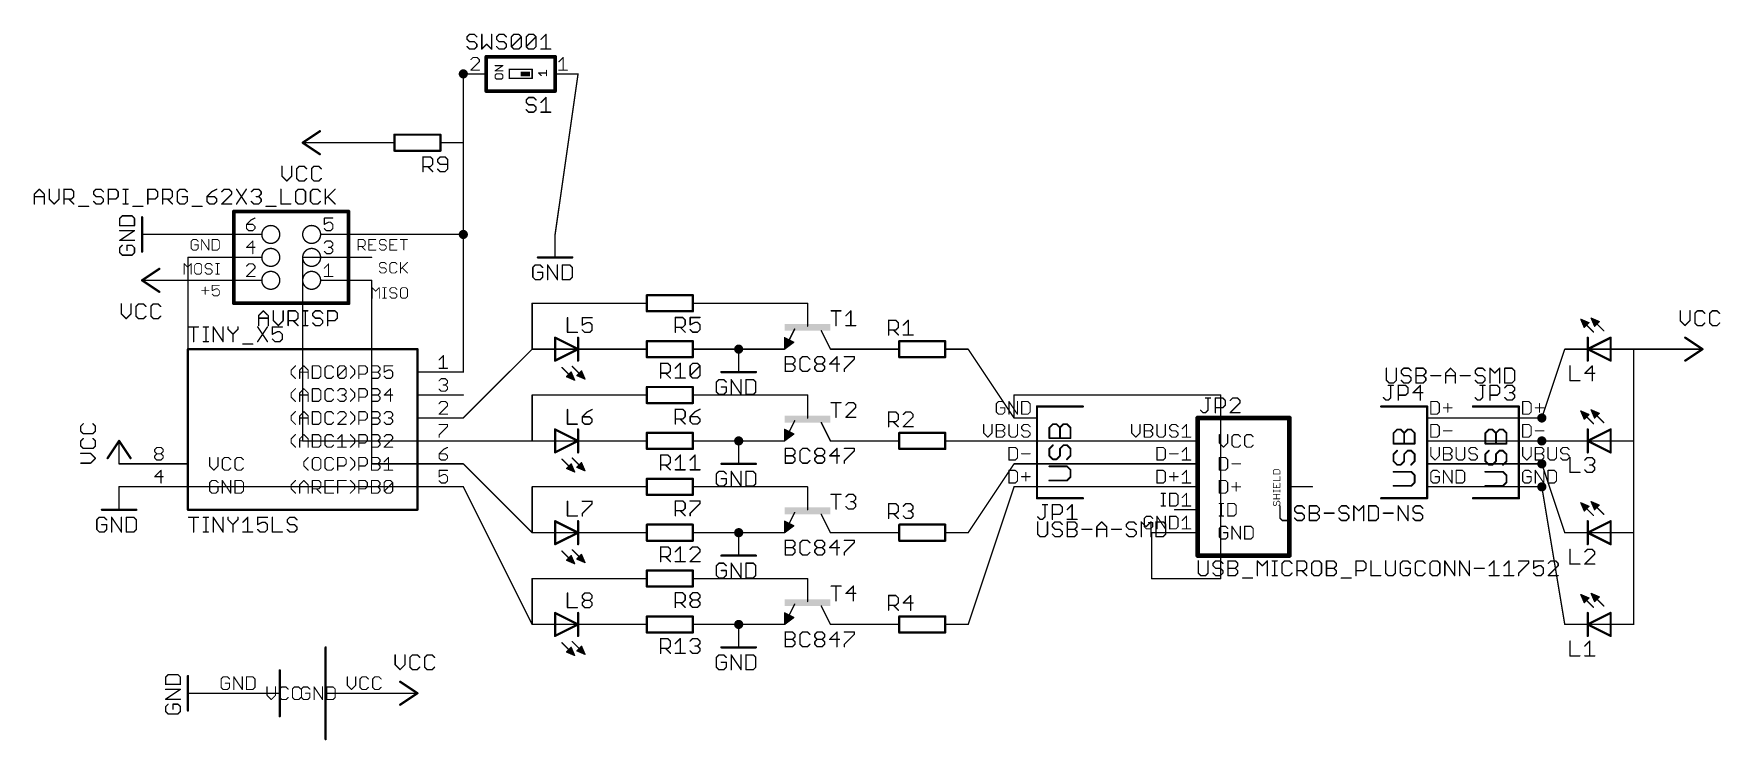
# Model space of a CAD drawing. Extents: x -12 to 175, y 0 to 78.
import ezdxf

# ---------------------------------------------------------------- set-up
doc = ezdxf.new("R2010")
doc.units = 0
for name, color, linetype in [('91', 82, 'CONTINUOUS'), ('94', 22, 'CONTINUOUS'), ('95', 253, 'CONTINUOUS'), ('96', 253, 'CONTINUOUS')]:
    doc.layers.add(name, color=color, linetype=linetype)

# ---------------------------------------------------------------- blocks, each defined once
blk = doc.blocks.new('RECT')
blk.add_solid([(-0.5, -0.5), (0.5, -0.5), (-0.5, 0.5), (0.5, 0.5)])

msp = doc.modelspace()

# ---------------------------------------------------------------- linework, layer by layer
at = {"layer": '91'}
for points, const_width in [([(35.56, 73.406, 1), (35.56, 73.914, 1), (35.56, 73.406)], 0.508), ([(35.5981, 73.66, 1), (35.5219, 73.66)], 0.0762), ([(35.5981, 73.66, 1), (35.5219, 73.66)], 0.0762), ([(48.2977, 73.6546, 1), (48.2223, 73.6654)], 0.0762), ([(20.32, 66.0781, 1), (20.32, 66.0019)], 0.0762), ([(25.4, 66.0019, 1), (25.4, 66.0781)], 0.0762), ([(35.5219, 66.04, 1), (35.5981, 66.04)], 0.0762), ([(35.56, 55.626, 1), (35.56, 56.134, 1), (35.56, 55.626)], 0.508), ([(2.54, 55.9181, 1), (2.54, 55.8419)], 0.0762), ([(7.62, 55.8419, 1), (7.62, 55.9181)], 0.0762), ([(25.4, 55.9181, 1), (25.4, 55.8419)], 0.0762), ([(35.5981, 55.88, 1), (35.5219, 55.88)], 0.0762), ([(35.5219, 55.88, 1), (35.5981, 55.88)], 0.0762), ([(35.56, 55.8419, 1), (35.56, 55.9181)], 0.0762), ([(45.6823, 55.8854, 1), (45.7577, 55.8746)], 0.0762), ([(5.1181, 53.34, 1), (5.0419, 53.34)], 0.0762), ([(5.08, 53.3781, 1), (5.08, 53.3019)], 0.0762), ([(7.62, 53.3019, 1), (7.62, 53.3781)], 0.0762), ([(17.78, 53.3781, 1), (17.78, 53.3019)], 0.0762), ([(17.8181, 53.34, 1), (17.7419, 53.34)], 0.0762), ([(25.4, 53.3019, 1), (25.4, 53.3781)], 0.0762), ([(2.54, 50.8381, 1), (2.54, 50.7619)], 0.0762), ([(7.62, 50.7619, 1), (7.62, 50.8381)], 0.0762), ([(25.4381, 50.8, 1), (25.3619, 50.8)], 0.0762), ([(43.2181, 48.26, 1), (43.1419, 48.26)], 0.0762), ([(43.18, 48.2981, 1), (43.18, 48.2219)], 0.0762), ([(43.2181, 48.26, 1), (43.1419, 48.26)], 0.0762), ([(53.34, 48.2219, 1), (53.34, 48.2981)], 0.0762), ([(63.5, 48.2981, 1), (63.5, 48.2219)], 0.0762), ([(73.66, 48.2219, 1), (73.66, 48.2981)], 0.0762), ([(43.1419, 43.18, 1), (43.2181, 43.18)], 0.0762), ([(43.1419, 43.18, 1), (43.2181, 43.18)], 0.0762), ([(43.2069, 43.1531, 1), (43.1531, 43.2069)], 0.0762), ([(50.8, 43.2181, 1), (50.8, 43.1419)], 0.0762), ([(53.34, 43.1419, 1), (53.34, 43.2181)], 0.0762), ([(63.5, 43.2181, 1), (63.5, 43.1419)], 0.0762), ([(66.04, 42.926, 1), (66.04, 43.434, 1), (66.04, 42.926)], 0.508), ([(66.04, 43.2181, 1), (66.04, 43.1419)], 0.0762), ([(66.04, 43.1419, 1), (66.04, 43.2181)], 0.0762), ([(68.58, 43.1419, 1), (68.58, 43.2181)], 0.0762), ([(78.74, 43.2181, 1), (78.74, 43.1419)], 0.0762), ([(81.28, 43.1419, 1), (81.28, 43.2181)], 0.0762), ([(91.4717, 43.2011, 1), (91.4083, 43.1589)], 0.0762), ([(157.5161, 43.168, 1), (157.4439, 43.192)], 0.0762), ([(165.1381, 43.18, 1), (165.0619, 43.18)], 0.0762), ([(165.1381, 43.18, 1), (165.0619, 43.18)], 0.0762), ([(165.1381, 43.18, 1), (165.0619, 43.18)], 0.0762), ([(165.1, 43.2181, 1), (165.1, 43.1419)], 0.0762), ([(170.18, 43.1419, 1), (170.18, 43.2181)], 0.0762), ([(35.5219, 40.64, 1), (35.5981, 40.64)], 0.0762), ([(43.2181, 38.1, 1), (43.1419, 38.1)], 0.0762), ([(43.18, 38.1381, 1), (43.18, 38.0619)], 0.0762), ([(43.2181, 38.1, 1), (43.1419, 38.1)], 0.0762), ([(53.34, 38.0619, 1), (53.34, 38.1381)], 0.0762), ([(63.5, 38.1381, 1), (63.5, 38.0619)], 0.0762), ([(73.66, 38.0619, 1), (73.66, 38.1381)], 0.0762), ([(96.52, 38.1381, 1), (96.52, 38.0619)], 0.0762), ([(96.5581, 38.1, 1), (96.4819, 38.1)], 0.0762), ([(119.4181, 38.1, 1), (119.3419, 38.1)], 0.0762), ([(119.38, 38.0619, 1), (119.38, 38.1381)], 0.0762), ([(35.5331, 35.5869, 1), (35.5869, 35.5331)], 0.0762), ([(96.4819, 35.56, 1), (96.5581, 35.56)], 0.0762), ([(96.4883, 35.5389, 1), (96.5517, 35.5811)], 0.0762), ([(144.78, 35.5981, 1), (144.78, 35.5219)], 0.0762), ([(154.94, 35.306, 1), (154.94, 35.814, 1), (154.94, 35.306)], 0.508), ([(154.9039, 35.572, 1), (154.9761, 35.548)], 0.0762), ([(154.94, 35.5219, 1), (154.94, 35.5981)], 0.0762), ([(17.78, 33.0581, 1), (17.78, 32.9819)], 0.0762), ([(17.7419, 33.02, 1), (17.8181, 33.02)], 0.0762), ([(35.56, 33.0581, 1), (35.56, 32.9819)], 0.0762), ([(35.56, 32.9819, 1), (35.56, 33.0581)], 0.0762), ([(43.1419, 33.02, 1), (43.2181, 33.02)], 0.0762), ([(43.1419, 33.02, 1), (43.2181, 33.02)], 0.0762), ([(43.18, 32.9819, 1), (43.18, 33.0581)], 0.0762), ([(50.8, 33.0581, 1), (50.8, 32.9819)], 0.0762), ([(53.34, 32.9819, 1), (53.34, 33.0581)], 0.0762), ([(63.5, 33.0581, 1), (63.5, 32.9819)], 0.0762), ([(66.04, 32.766, 1), (66.04, 33.274, 1), (66.04, 32.766)], 0.508), ([(66.04, 33.0581, 1), (66.04, 32.9819)], 0.0762), ([(66.04, 32.9819, 1), (66.04, 33.0581)], 0.0762), ([(68.58, 32.9819, 1), (68.58, 33.0581)], 0.0762), ([(78.74, 33.0581, 1), (78.74, 32.9819)], 0.0762), ([(81.28, 32.9819, 1), (81.28, 33.0581)], 0.0762), ([(91.44, 33.0581, 1), (91.44, 32.9819)], 0.0762), ([(96.52, 33.0581, 1), (96.52, 32.9819)], 0.0762), ([(96.52, 32.9819, 1), (96.52, 33.0581)], 0.0762), ([(114.3, 32.9819, 1), (114.3, 33.0581)], 0.0762), ([(144.78, 33.0581, 1), (144.78, 32.9819)], 0.0762), ([(154.94, 32.766, 1), (154.94, 33.274, 1), (154.94, 32.766)], 0.508), ([(154.94, 33.0581, 1), (154.94, 32.9819)], 0.0762), ([(154.94, 32.9819, 1), (154.94, 33.0581)], 0.0762), ([(157.48, 32.9819, 1), (157.48, 33.0581)], 0.0762), ([(165.0619, 33.02, 1), (165.1381, 33.02)], 0.0762), ([(-2.54, 30.5181, 1), (-2.54, 30.4419)], 0.0762), ([(0, 30.4419, 1), (0, 30.5181)], 0.0762), ([(25.4, 30.5181, 1), (25.4, 30.4419)], 0.0762), ([(25.3619, 30.48, 1), (25.4381, 30.48)], 0.0762), ([(35.5869, 30.5069, 1), (35.5331, 30.4531)], 0.0762), ([(35.56, 30.4419, 1), (35.56, 30.5181)], 0.0762), ([(96.52, 30.5181, 1), (96.52, 30.4419)], 0.0762), ([(96.5517, 30.4589, 1), (96.4883, 30.5011)], 0.0762), ([(114.3, 30.4419, 1), (114.3, 30.5181)], 0.0762), ([(144.78, 30.5181, 1), (144.78, 30.4419)], 0.0762), ([(154.94, 30.226, 1), (154.94, 30.734, 1), (154.94, 30.226)], 0.508), ([(154.9761, 30.492, 1), (154.9039, 30.468)], 0.0762), ([(154.94, 30.4419, 1), (154.94, 30.5181)], 0.0762), ([(-2.54, 27.9781, 1), (-2.54, 27.9019)], 0.0762), ([(0, 27.9019, 1), (0, 27.9781)], 0.0762), ([(5.08, 27.9781, 1), (5.08, 27.9019)], 0.0762), ([(35.5941, 27.957, 1), (35.5259, 27.923)], 0.0762), ([(35.56, 27.9019, 1), (35.56, 27.9781)], 0.0762), ([(43.18, 27.9781, 1), (43.18, 27.9019)], 0.0762), ([(43.2181, 27.94, 1), (43.1419, 27.94)], 0.0762), ([(53.34, 27.9019, 1), (53.34, 27.9781)], 0.0762), ([(63.5, 27.9781, 1), (63.5, 27.9019)], 0.0762), ([(73.66, 27.9019, 1), (73.66, 27.9781)], 0.0762), ([(96.52, 27.9781, 1), (96.52, 27.9019)], 0.0762), ([(96.5561, 27.928, 1), (96.4839, 27.952)], 0.0762), ([(114.3, 27.9019, 1), (114.3, 27.9781)], 0.0762), ([(144.78, 27.9781, 1), (144.78, 27.9019)], 0.0762), ([(154.94, 27.686, 1), (154.94, 28.194, 1), (154.94, 27.686)], 0.508), ([(154.9776, 27.9463, 1), (154.9024, 27.9337)], 0.0762), ([(154.94, 27.9019, 1), (154.94, 27.9781)], 0.0762), ([(5.0419, 27.94, 1), (5.1181, 27.94)], 0.0762), ([(43.1419, 22.86, 1), (43.2181, 22.86)], 0.0762), ([(43.1531, 22.8331, 1), (43.2069, 22.8869)], 0.0762), ([(50.8, 22.8981, 1), (50.8, 22.8219)], 0.0762), ([(53.34, 22.8219, 1), (53.34, 22.8981)], 0.0762), ([(63.5, 22.8981, 1), (63.5, 22.8219)], 0.0762), ([(66.04, 22.606, 1), (66.04, 23.114, 1), (66.04, 22.606)], 0.508), ([(66.04, 22.8981, 1), (66.04, 22.8219)], 0.0762), ([(66.04, 22.8219, 1), (66.04, 22.8981)], 0.0762), ([(68.58, 22.8219, 1), (68.58, 22.8981)], 0.0762), ([(78.74, 22.8981, 1), (78.74, 22.8219)], 0.0762), ([(81.28, 22.8219, 1), (81.28, 22.8981)], 0.0762), ([(91.4083, 22.8811, 1), (91.4717, 22.8389)], 0.0762), ([(111.76, 22.8981, 1), (111.76, 22.8219)], 0.0762), ([(111.7981, 22.86, 1), (111.7219, 22.86)], 0.0762), ([(114.3, 22.8219, 1), (114.3, 22.8981)], 0.0762), ([(157.4439, 22.848, 1), (157.5161, 22.872)], 0.0762), ([(165.0619, 22.86, 1), (165.1381, 22.86)], 0.0762), ([(43.18, 17.8181, 1), (43.18, 17.7419)], 0.0762), ([(43.2181, 17.78, 1), (43.1419, 17.78)], 0.0762), ([(43.2181, 17.78, 1), (43.1419, 17.78)], 0.0762), ([(53.34, 17.7419, 1), (53.34, 17.8181)], 0.0762), ([(63.5, 17.8181, 1), (63.5, 17.7419)], 0.0762), ([(73.66, 17.7419, 1), (73.66, 17.8181)], 0.0762), ([(111.76, 17.8181, 1), (111.76, 17.7419)], 0.0762), ([(111.7219, 17.78, 1), (111.7981, 17.78)], 0.0762), ([(119.3419, 17.78, 1), (119.4181, 17.78)], 0.0762), ([(119.38, 17.7419, 1), (119.38, 17.8181)], 0.0762), ([(66.04, 12.446, 1), (66.04, 12.954, 1), (66.04, 12.446)], 0.508), ([(43.1419, 12.7, 1), (43.2181, 12.7)], 0.0762), ([(43.1419, 12.7, 1), (43.2181, 12.7)], 0.0762), ([(43.1459, 12.683, 1), (43.2141, 12.717)], 0.0762), ([(50.8, 12.7381, 1), (50.8, 12.6619)], 0.0762), ([(53.34, 12.6619, 1), (53.34, 12.7381)], 0.0762), ([(63.5, 12.7381, 1), (63.5, 12.6619)], 0.0762), ([(66.04, 12.7381, 1), (66.04, 12.6619)], 0.0762), ([(66.04, 12.6619, 1), (66.04, 12.7381)], 0.0762), ([(68.58, 12.6619, 1), (68.58, 12.7381)], 0.0762), ([(78.74, 12.7381, 1), (78.74, 12.6619)], 0.0762), ([(81.28, 12.6619, 1), (81.28, 12.7381)], 0.0762), ([(91.4039, 12.712, 1), (91.4761, 12.688)], 0.0762), ([(157.4424, 12.6937, 1), (157.5176, 12.7063)], 0.0762), ([(165.0619, 12.7, 1), (165.1381, 12.7)], 0.0762), ([(7.62, 5.1181, 1), (7.62, 5.0419)], 0.0762), ([(10.16, 5.0419, 1), (10.16, 5.1181)], 0.0762), ([(25.4, 5.1181, 1), (25.4, 5.0419)], 0.0762), ([(27.94, 5.0419, 1), (27.94, 5.1181)], 0.0762)]:
    msp.add_lwpolyline(points, format="xyb", dxfattribs=dict(at, const_width=const_width))
at = {"layer": '91', "const_width": 0.1524}
for points in [[(35.56, 55.88), (35.56, 73.66)], [(35.56, 73.66), (35.56, 66.04)], [(48.26, 73.66), (45.72, 55.88)], [(25.4, 66.04), (20.32, 66.04)], [(7.62, 55.88), (2.54, 55.88)], [(25.4, 55.88), (35.56, 55.88)], [(35.56, 55.88), (35.56, 40.64)], [(5.08, 27.94), (5.08, 53.34)], [(5.08, 53.34), (7.62, 53.34)], [(25.4, 53.34), (17.78, 53.34)], [(17.78, 53.34), (17.78, 33.02)], [(7.62, 50.8), (2.54, 50.8)], [(25.4, 50.8), (25.4, 30.48)], [(43.18, 43.18), (43.18, 48.26)], [(43.18, 48.26), (53.34, 48.26)], [(43.18, 43.18), (43.18, 48.26)], [(63.5, 48.26), (73.66, 48.26)], [(35.56, 35.56), (43.18, 43.18)], [(53.34, 43.18), (50.8, 43.18)], [(63.5, 43.18), (66.04, 43.18)], [(66.04, 43.18), (68.58, 43.18)], [(81.28, 43.18), (78.74, 43.18)], [(96.52, 35.56), (91.44, 43.18)], [(157.48, 43.18), (154.94, 35.56)], [(165.1, 12.7), (165.1, 43.18)], [(165.1, 22.86), (165.1, 43.18)], [(165.1, 33.02), (165.1, 43.18)], [(170.18, 43.18), (165.1, 43.18)], [(43.18, 33.02), (43.18, 38.1)], [(43.18, 38.1), (53.34, 38.1)], [(43.18, 33.02), (43.18, 38.1)], [(63.5, 38.1), (73.66, 38.1)], [(119.38, 38.1), (96.52, 38.1)], [(96.52, 38.1), (96.52, 35.56)], [(119.38, 17.78), (119.38, 38.1)], [(154.94, 35.56), (144.78, 35.56)], [(17.78, 33.02), (35.56, 33.02)], [(35.56, 33.02), (43.18, 33.02)], [(53.34, 33.02), (50.8, 33.02)], [(63.5, 33.02), (66.04, 33.02)], [(66.04, 33.02), (68.58, 33.02)], [(78.74, 33.02), (81.28, 33.02)], [(96.52, 33.02), (91.44, 33.02)], [(96.52, 33.02), (114.3, 33.02)], [(154.94, 33.02), (144.78, 33.02)], [(154.94, 33.02), (157.48, 33.02)], [(-2.54, 30.48), (0, 30.48)], [(25.4, 30.48), (35.56, 30.48)], [(35.56, 30.48), (43.18, 22.86)], [(96.52, 30.48), (91.44, 22.86)], [(96.52, 30.48), (114.3, 30.48)], [(154.94, 30.48), (144.78, 30.48)], [(157.48, 22.86), (154.94, 30.48)], [(-2.54, 27.94), (0, 27.94)], [(35.56, 27.94), (5.08, 27.94)], [(35.56, 27.94), (43.18, 12.7)], [(43.18, 27.94), (53.34, 27.94)], [(43.18, 22.86), (43.18, 27.94)], [(63.5, 27.94), (73.66, 27.94)], [(96.52, 27.94), (91.44, 12.7)], [(96.52, 27.94), (114.3, 27.94)], [(154.94, 27.94), (144.78, 27.94)], [(157.48, 12.7), (154.94, 27.94)], [(53.34, 22.86), (50.8, 22.86)], [(63.5, 22.86), (66.04, 22.86)], [(66.04, 22.86), (68.58, 22.86)], [(78.74, 22.86), (81.28, 22.86)], [(114.3, 22.86), (111.76, 22.86)], [(111.76, 22.86), (111.76, 17.78)], [(53.34, 17.78), (43.18, 17.78)], [(43.18, 17.78), (43.18, 12.7)], [(43.18, 12.7), (43.18, 17.78)], [(63.5, 17.78), (73.66, 17.78)], [(111.76, 17.78), (119.38, 17.78)], [(50.8, 12.7), (53.34, 12.7)], [(63.5, 12.7), (66.04, 12.7)], [(66.04, 12.7), (68.58, 12.7)], [(81.28, 12.7), (78.74, 12.7)], [(7.62, 5.08), (10.16, 5.08)], [(27.94, 5.08), (25.4, 5.08)]]:
    msp.add_lwpolyline(points, dxfattribs=at)
at = {"layer": '94'}
for points, const_width in [([(38.1, 75.565), (38.1, 71.755)], 0.4064), ([(45.72, 75.565), (38.1, 75.565)], 0.4064), ([(45.72, 71.755), (45.72, 75.565)], 0.4064), ([(35.56, 73.66), (38.1, 73.66)], 0.1524), ([(39.0772, 74.0006), (39.9415, 74.5769)], 0.127), ([(39.9415, 74.5769), (39.0772, 74.5769)], 0.127), ([(39.9415, 74.0006), (39.0772, 74.0006)], 0.127), ([(39.2212, 73.6647), (39.0772, 73.5207)], 0.127), ([(39.0772, 73.5207), (39.0772, 73.2326)], 0.127), ([(39.0772, 73.2326), (39.2212, 73.0885)], 0.127), ([(39.7974, 73.6647), (39.2212, 73.6647)], 0.127), ([(39.2212, 73.0885), (39.7974, 73.0885)], 0.127), ([(39.9415, 73.5207), (39.7974, 73.6647)], 0.127), ([(39.7974, 73.0885), (39.9415, 73.2326)], 0.127), ([(39.9415, 73.2326), (39.9415, 73.5207)], 0.127), ([(40.64, 73.152), (40.64, 74.168)], 0.1524), ([(40.64, 74.168), (43.18, 74.168)], 0.1524), ([(43.18, 73.152), (40.64, 73.152)], 0.1524), ([(43.18, 74.168), (43.18, 73.152)], 0.1524), ([(44.1913, 73.4695), (43.9032, 73.7576)], 0.127), ([(43.9032, 73.7576), (44.7675, 73.7576)], 0.127), ([(44.7675, 73.4695), (44.7675, 74.0457)], 0.127), ([(48.26, 73.66), (45.72, 73.66)], 0.1524), ([(38.1, 71.755), (45.72, 71.755)], 0.4064), ([(19.685, 67.31), (17.78, 66.04)], 0.254), ([(17.78, 66.04), (19.685, 64.77)], 0.254), ([(20.32, 66.04), (17.78, 66.04)], 0.1524), ([(25.4, 66.04), (27.94, 66.04)], 0.1524), ([(33.02, 66.929), (27.94, 66.929)], 0.254), ([(27.94, 66.929), (27.94, 65.151)], 0.254), ([(33.02, 66.929), (33.02, 65.151)], 0.254), ([(35.56, 66.04), (33.02, 66.04)], 0.1524), ([(27.94, 65.151), (33.02, 65.151)], 0.254), ([(0, 57.785), (0, 53.975)], 0.254), ([(22.86, 58.42), (10.16, 58.42)], 0.4064), ([(10.16, 58.42), (10.16, 48.26)], 0.4064), ([(22.86, 48.26), (22.86, 58.42)], 0.4064), ([(2.54, 55.88), (0, 55.88)], 0.1524), ([(5.6275, 55.3222), (5.4326, 55.1273)], 0.1016), ([(5.4326, 55.1273), (5.4326, 54.3477)], 0.1016), ([(5.4326, 54.3477), (5.6275, 54.1528)], 0.1016), ([(6.0173, 55.3222), (5.6275, 55.3222)], 0.1016), ([(5.6275, 54.1528), (6.0173, 54.1528)], 0.1016), ([(6.2122, 54.7375), (5.8224, 54.7375)], 0.1016), ([(6.2122, 55.1273), (6.0173, 55.3222)], 0.1016), ([(6.0173, 54.1528), (6.2122, 54.3477)], 0.1016), ([(6.2122, 54.3477), (6.2122, 54.7375)], 0.1016), ([(6.602, 54.1528), (6.602, 55.3222)], 0.1016), ([(6.602, 55.3222), (7.3816, 54.1528)], 0.1016), ([(7.3816, 54.1528), (7.3816, 55.3222)], 0.1016), ([(7.62, 55.88), (13.2588, 55.88)], 0.1524), ([(7.7714, 55.3222), (7.7714, 54.1528)], 0.1016), ([(8.3561, 55.3222), (7.7714, 55.3222)], 0.1016), ([(7.7714, 54.1528), (8.3561, 54.1528)], 0.1016), ([(8.551, 55.1273), (8.3561, 55.3222)], 0.1016), ([(8.3561, 54.1528), (8.551, 54.3477)], 0.1016), ([(8.551, 54.3477), (8.551, 55.1273)], 0.1016), ([(25.4, 55.88), (19.7612, 55.88)], 0.1524), ([(23.9218, 54.1528), (23.9218, 55.3222)], 0.1016), ([(23.9218, 55.3222), (24.5065, 55.3222)], 0.1016), ([(24.5065, 54.5426), (23.9218, 54.5426)], 0.1016), ([(24.3116, 54.5426), (24.7014, 54.1528)], 0.1016), ([(24.5065, 55.3222), (24.7014, 55.1273)], 0.1016), ([(24.7014, 54.7375), (24.5065, 54.5426)], 0.1016), ([(24.7014, 55.1273), (24.7014, 54.7375)], 0.1016), ([(25.8708, 55.3222), (25.0912, 55.3222)], 0.1016), ([(25.0912, 55.3222), (25.0912, 54.1528)], 0.1016), ([(25.0912, 54.7375), (25.481, 54.7375)], 0.1016), ([(25.0912, 54.1528), (25.8708, 54.1528)], 0.1016), ([(26.4555, 55.3222), (26.2606, 55.1273)], 0.1016), ([(26.2606, 55.1273), (26.2606, 54.9324)], 0.1016), ([(26.2606, 54.9324), (26.4555, 54.7375)], 0.1016), ([(26.4555, 54.1528), (26.2606, 54.3477)], 0.1016), ([(26.8453, 55.3222), (26.4555, 55.3222)], 0.1016), ([(26.4555, 54.7375), (26.8453, 54.7375)], 0.1016), ([(26.8453, 54.1528), (26.4555, 54.1528)], 0.1016), ([(27.0402, 55.1273), (26.8453, 55.3222)], 0.1016), ([(26.8453, 54.7375), (27.0402, 54.5426)], 0.1016), ([(27.0402, 54.3477), (26.8453, 54.1528)], 0.1016), ([(27.0402, 54.5426), (27.0402, 54.3477)], 0.1016), ([(28.2096, 55.3222), (27.43, 55.3222)], 0.1016), ([(27.43, 55.3222), (27.43, 54.1528)], 0.1016), ([(27.43, 54.7375), (27.8198, 54.7375)], 0.1016), ([(27.43, 54.1528), (28.2096, 54.1528)], 0.1016), ([(28.5994, 55.3222), (29.379, 55.3222)], 0.1016), ([(28.9892, 54.1528), (28.9892, 55.3222)], 0.1016), ([(45.72, 55.88), (45.72, 53.34)], 0.1524), ([(4.653, 51.4858), (4.653, 52.6552)], 0.1016), ([(4.653, 52.6552), (5.0428, 52.2654)], 0.1016), ([(5.0428, 52.2654), (5.4326, 52.6552)], 0.1016), ([(5.4326, 52.6552), (5.4326, 51.4858)], 0.1016), ([(6.0173, 52.6552), (5.8224, 52.4603)], 0.1016), ([(5.8224, 52.4603), (5.8224, 51.6807)], 0.1016), ([(6.4071, 52.6552), (6.0173, 52.6552)], 0.1016), ([(6.602, 52.4603), (6.4071, 52.6552)], 0.1016), ([(6.602, 51.6807), (6.602, 52.4603)], 0.1016), ([(7.1867, 52.6552), (6.9918, 52.4603)], 0.1016), ([(6.9918, 52.4603), (6.9918, 52.2654)], 0.1016), ([(6.9918, 52.2654), (7.1867, 52.0705)], 0.1016), ([(7.5765, 52.6552), (7.1867, 52.6552)], 0.1016), ([(7.7714, 52.4603), (7.5765, 52.6552)], 0.1016), ([(7.62, 53.34), (13.2588, 53.34)], 0.1524), ([(8.1612, 52.6552), (8.551, 52.6552)], 0.1016), ([(8.3561, 51.4858), (8.3561, 52.6552)], 0.1016), ([(25.4, 53.34), (19.7612, 53.34)], 0.1524), ([(26.4555, 52.7822), (26.2606, 52.5873)], 0.1016), ([(26.2606, 52.5873), (26.2606, 52.3924)], 0.1016), ([(26.2606, 52.3924), (26.4555, 52.1975)], 0.1016), ([(26.8453, 52.7822), (26.4555, 52.7822)], 0.1016), ([(27.0402, 52.5873), (26.8453, 52.7822)], 0.1016), ([(27.6249, 52.7822), (27.43, 52.5873)], 0.1016), ([(27.43, 52.5873), (27.43, 51.8077)], 0.1016), ([(28.0147, 52.7822), (27.6249, 52.7822)], 0.1016), ([(28.2096, 52.5873), (28.0147, 52.7822)], 0.1016), ([(28.5994, 52.7822), (28.5994, 51.6128)], 0.1016), ([(28.5994, 52.0026), (29.379, 52.7822)], 0.1016), ([(43.815, 53.34), (47.625, 53.34)], 0.254), ([(1.905, 52.07), (0, 50.8)], 0.254), ([(0, 50.8), (1.905, 49.53)], 0.254), ([(2.54, 50.8), (0, 50.8)], 0.1524), ([(5.8224, 51.6807), (6.0173, 51.4858)], 0.1016), ([(6.0173, 51.4858), (6.4071, 51.4858)], 0.1016), ([(6.4071, 51.4858), (6.602, 51.6807)], 0.1016), ([(7.1867, 51.4858), (6.9918, 51.6807)], 0.1016), ([(7.1867, 52.0705), (7.5765, 52.0705)], 0.1016), ([(7.5765, 51.4858), (7.1867, 51.4858)], 0.1016), ([(7.5765, 52.0705), (7.7714, 51.8756)], 0.1016), ([(7.7714, 51.6807), (7.5765, 51.4858)], 0.1016), ([(7.62, 50.8), (13.2588, 50.8)], 0.1524), ([(7.7714, 51.8756), (7.7714, 51.6807)], 0.1016), ([(8.1612, 51.4858), (8.551, 51.4858)], 0.1016), ([(25.4, 50.8), (19.7612, 50.8)], 0.1524), ([(26.4555, 51.6128), (26.2606, 51.8077)], 0.1016), ([(26.4555, 52.1975), (26.8453, 52.1975)], 0.1016), ([(26.8453, 51.6128), (26.4555, 51.6128)], 0.1016), ([(26.8453, 52.1975), (27.0402, 52.0026)], 0.1016), ([(27.0402, 51.8077), (26.8453, 51.6128)], 0.1016), ([(27.0402, 52.0026), (27.0402, 51.8077)], 0.1016), ([(27.43, 51.8077), (27.6249, 51.6128)], 0.1016), ([(27.6249, 51.6128), (28.0147, 51.6128)], 0.1016), ([(28.0147, 51.6128), (28.2096, 51.8077)], 0.1016), ([(28.7943, 52.1975), (29.379, 51.6128)], 0.1016), ([(6.602, 49.6575), (7.3816, 49.6575)], 0.1016), ([(6.9918, 50.0473), (6.9918, 49.2677)], 0.1016), ([(8.551, 50.2422), (7.7714, 50.2422)], 0.1016), ([(7.7714, 50.2422), (7.7714, 49.6575)], 0.1016), ([(7.7714, 49.6575), (8.1612, 49.8524)], 0.1016), ([(7.9663, 49.0728), (7.7714, 49.2677)], 0.1016), ([(8.3561, 49.0728), (7.9663, 49.0728)], 0.1016), ([(8.1612, 49.8524), (8.3561, 49.8524)], 0.1016), ([(8.3561, 49.8524), (8.551, 49.6575)], 0.1016), ([(8.551, 49.2677), (8.3561, 49.0728)], 0.1016), ([(8.551, 49.6575), (8.551, 49.2677)], 0.1016), ([(25.481, 48.8188), (25.481, 49.9882)], 0.1016), ([(25.481, 49.9882), (25.8708, 49.5984)], 0.1016), ([(25.8708, 49.5984), (26.2606, 49.9882)], 0.1016), ([(26.2606, 49.9882), (26.2606, 48.8188)], 0.1016), ([(26.6504, 49.9882), (27.0402, 49.9882)], 0.1016), ([(26.6504, 48.8188), (27.0402, 48.8188)], 0.1016), ([(26.8453, 48.8188), (26.8453, 49.9882)], 0.1016), ([(27.6249, 49.9882), (27.43, 49.7933)], 0.1016), ([(27.43, 49.7933), (27.43, 49.5984)], 0.1016), ([(27.43, 49.5984), (27.6249, 49.4035)], 0.1016), ([(27.6249, 48.8188), (27.43, 49.0137)], 0.1016), ([(28.0147, 49.9882), (27.6249, 49.9882)], 0.1016), ([(27.6249, 49.4035), (28.0147, 49.4035)], 0.1016), ([(28.0147, 48.8188), (27.6249, 48.8188)], 0.1016), ([(28.2096, 49.7933), (28.0147, 49.9882)], 0.1016), ([(28.0147, 49.4035), (28.2096, 49.2086)], 0.1016), ([(28.2096, 49.0137), (28.0147, 48.8188)], 0.1016), ([(28.2096, 49.2086), (28.2096, 49.0137)], 0.1016), ([(28.7943, 49.9882), (28.5994, 49.7933)], 0.1016), ([(28.5994, 49.7933), (28.5994, 49.0137)], 0.1016), ([(28.5994, 49.0137), (28.7943, 48.8188)], 0.1016), ([(29.1841, 49.9882), (28.7943, 49.9882)], 0.1016), ([(28.7943, 48.8188), (29.1841, 48.8188)], 0.1016), ([(29.379, 49.7933), (29.1841, 49.9882)], 0.1016), ([(29.1841, 48.8188), (29.379, 49.0137)], 0.1016), ([(29.379, 49.0137), (29.379, 49.7933)], 0.1016), ([(60.96, 49.149), (55.88, 49.149)], 0.254), ([(55.88, 49.149), (55.88, 47.371)], 0.254), ([(60.96, 49.149), (60.96, 47.371)], 0.254), ([(10.16, 48.26), (22.86, 48.26)], 0.4064), ([(53.34, 48.26), (55.88, 48.26)], 0.1524), ([(55.88, 47.371), (60.96, 47.371)], 0.254), ([(63.5, 48.26), (60.96, 48.26)], 0.1524), ([(73.66, 48.26), (73.66, 45.72)], 0.1524), ([(160.401, 46.609), (161.29, 46.228)], 0.1524), ([(160.782, 45.72), (160.401, 46.609)], 0.1524), ([(161.798, 45.212), (160.401, 46.609)], 0.1524), ([(160.4264, 46.5981), (160.4264, 46.5497)], 0.1524), ([(71.62, 44.18), (72.236, 45.412)], 0.1524), ([(76.2, 43.18), (75.184, 45.212)], 0.1524), ([(159.258, 46.482), (160.147, 46.101)], 0.1524), ([(159.639, 45.593), (159.258, 46.482)], 0.1524), ([(160.655, 45.085), (159.258, 46.482)], 0.1524), ([(159.3596, 46.4385), (159.3596, 46.2449)], 0.1524), ([(159.512, 46.3731), (159.512, 45.8893)], 0.1524), ([(160.147, 46.101), (159.639, 45.593)], 0.1524), ([(159.6644, 46.3078), (159.6644, 45.6184)], 0.1524), ([(159.8168, 46.2425), (159.8168, 45.7708)], 0.1524), ([(159.9692, 46.1772), (159.9692, 45.9232)], 0.1524), ([(160.1216, 46.1119), (160.1216, 46.0756)], 0.1524), ([(160.5788, 46.5328), (160.5788, 46.1941)], 0.1524), ([(160.7312, 46.4675), (160.7312, 45.8385)], 0.1524), ([(161.29, 46.228), (160.782, 45.72)], 0.1524), ([(160.8836, 46.4022), (160.8836, 45.8216)], 0.1524), ([(161.036, 46.3369), (161.036, 45.974)], 0.1524), ([(161.1884, 46.2715), (161.1884, 46.1264)], 0.1524), ([(5.08, 25.4), (5.08, 43.18)], 0.254), ([(5.08, 43.18), (30.48, 43.18)], 0.254), ([(30.48, 43.18), (30.48, 25.4)], 0.254), ([(43.18, 43.18), (45.72, 43.18)], 0.1524), ([(45.72, 44.45), (48.26, 43.18)], 0.254), ([(45.72, 44.45), (45.72, 43.18)], 0.254), ([(48.26, 43.18), (45.72, 41.91)], 0.254), ([(45.72, 43.18), (45.72, 41.91)], 0.254), ([(45.72, 43.18), (48.26, 43.18)], 0.1524), ([(48.26, 44.45), (48.26, 43.18)], 0.254), ([(48.26, 43.18), (48.26, 41.91)], 0.254), ([(50.8, 43.18), (48.26, 43.18)], 0.1524), ([(53.34, 43.18), (55.88, 43.18)], 0.1524), ([(60.96, 44.069), (55.88, 44.069)], 0.254), ([(55.88, 44.069), (55.88, 42.291)], 0.254), ([(60.96, 44.069), (60.96, 42.291)], 0.254), ([(63.5, 43.18), (60.96, 43.18)], 0.1524), ([(66.04, 43.18), (66.04, 40.64)], 0.1524), ([(68.58, 43.18), (71.12, 43.18)], 0.1524), ([(71.12, 43.18), (71.12, 44.45)], 0.1524), ([(71.12, 44.45), (72.136, 43.942)], 0.1524), ([(72.136, 43.942), (71.12, 43.18)], 0.1524), ([(71.247, 44.196), (71.247, 43.434)], 0.254), ([(71.247, 43.434), (71.882, 43.942)], 0.254), ([(71.882, 43.942), (71.374, 44.196)], 0.254), ([(71.374, 44.196), (71.374, 43.815)], 0.254), ([(71.374, 43.815), (71.628, 43.942)], 0.254), ([(78.74, 43.18), (76.2, 43.18)], 0.1524), ([(81.28, 43.18), (83.82, 43.18)], 0.1524), ([(88.9, 44.069), (83.82, 44.069)], 0.254), ([(83.82, 42.291), (83.82, 44.069)], 0.254), ([(88.9, 42.291), (88.9, 44.069)], 0.254), ([(91.44, 43.18), (88.9, 43.18)], 0.1524), ([(157.48, 43.18), (160.02, 43.18)], 0.1524), ([(160.02, 43.18), (162.56, 44.45)], 0.254), ([(160.02, 43.18), (160.02, 44.45)], 0.254), ([(162.56, 41.91), (160.02, 43.18)], 0.254), ([(160.02, 41.91), (160.02, 43.18)], 0.254), ([(162.56, 43.18), (160.02, 43.18)], 0.1524), ([(162.56, 43.18), (162.56, 44.45)], 0.254), ([(162.56, 41.91), (162.56, 43.18)], 0.254), ([(165.1, 43.18), (162.56, 43.18)], 0.1524), ([(170.18, 43.18), (172.72, 43.18)], 0.1524), ([(172.72, 43.18), (170.815, 44.45)], 0.254), ([(170.815, 41.91), (172.72, 43.18)], 0.254), ([(46.482, 41.148), (47.879, 39.751)], 0.1524), ([(47.625, 41.275), (49.022, 39.878)], 0.1524), ([(55.88, 42.291), (60.96, 42.291)], 0.254), ([(83.82, 42.291), (88.9, 42.291)], 0.254), ([(35.56, 40.64), (30.48, 40.64)], 0.1524), ([(46.99, 40.132), (47.498, 40.64)], 0.1524), ([(47.879, 39.751), (46.99, 40.132)], 0.1524), ([(47.0916, 40.0885), (47.0916, 40.2336)], 0.1524), ([(47.244, 40.0231), (47.244, 40.386)], 0.1524), ([(47.3964, 39.9578), (47.3964, 40.5384)], 0.1524), ([(47.498, 40.64), (47.879, 39.751)], 0.1524), ([(47.5488, 39.8925), (47.5488, 40.5215)], 0.1524), ([(47.7012, 39.8272), (47.7012, 40.1659)], 0.1524), ([(47.8536, 39.7619), (47.8536, 39.8103)], 0.1524), ([(48.133, 40.259), (48.641, 40.767)], 0.1524), ([(49.022, 39.878), (48.133, 40.259)], 0.1524), ([(48.1584, 40.2481), (48.1584, 40.2844)], 0.1524), ([(48.3108, 40.1828), (48.3108, 40.4368)], 0.1524), ([(48.4632, 40.1175), (48.4632, 40.5892)], 0.1524), ([(48.6156, 40.0522), (48.6156, 40.7416)], 0.1524), ([(48.641, 40.767), (49.022, 39.878)], 0.1524), ([(48.768, 39.9869), (48.768, 40.4707)], 0.1524), ([(48.9204, 39.9215), (48.9204, 40.1151)], 0.1524), ([(64.135, 40.64), (67.945, 40.64)], 0.254), ([(35.56, 38.1), (30.48, 38.1)], 0.1524), ([(53.34, 38.1), (55.88, 38.1)], 0.1524), ([(60.96, 38.989), (55.88, 38.989)], 0.254), ([(55.88, 38.989), (55.88, 37.211)], 0.254), ([(55.88, 37.211), (60.96, 37.211)], 0.254), ([(60.96, 38.989), (60.96, 37.211)], 0.254), ([(63.5, 38.1), (60.96, 38.1)], 0.1524), ([(73.66, 38.1), (73.66, 35.56)], 0.1524), ([(35.56, 35.56), (30.48, 35.56)], 0.1524), ([(96.52, 35.56), (99.06, 35.56)], 0.1524), ([(99.06, 26.67), (99.06, 36.83)], 0.254), ([(99.06, 36.83), (104.14, 36.83)], 0.254), ([(116.84, 35.56), (116.84, 20.32)], 0.508), ([(127, 35.56), (116.84, 35.56)], 0.508), ([(127, 20.32), (127, 35.56)], 0.508), ([(137.16, 36.83), (142.24, 36.83)], 0.254), ([(142.24, 36.83), (142.24, 26.67)], 0.254), ([(144.78, 35.56), (142.24, 35.56)], 0.1524), ([(147.32, 36.83), (152.4, 36.83)], 0.254), ([(152.4, 36.83), (152.4, 26.67)], 0.254), ([(154.94, 35.56), (152.4, 35.56)], 0.1524), ([(159.258, 36.322), (160.147, 35.941)], 0.1524), ([(159.639, 35.433), (159.258, 36.322)], 0.1524), ([(160.655, 34.925), (159.258, 36.322)], 0.1524), ([(159.3596, 36.2785), (159.3596, 36.0849)], 0.1524), ([(159.512, 36.2131), (159.512, 35.7293)], 0.1524), ([(160.147, 35.941), (159.639, 35.433)], 0.1524), ([(159.6644, 36.1478), (159.6644, 35.4584)], 0.1524), ([(159.8168, 36.0825), (159.8168, 35.6108)], 0.1524), ([(159.9692, 36.0172), (159.9692, 35.7632)], 0.1524), ([(160.1216, 35.9519), (160.1216, 35.9156)], 0.1524), ([(160.401, 36.449), (161.29, 36.068)], 0.1524), ([(160.782, 35.56), (160.401, 36.449)], 0.1524), ([(161.798, 35.052), (160.401, 36.449)], 0.1524), ([(160.4264, 36.4381), (160.4264, 36.3897)], 0.1524), ([(160.5788, 36.3728), (160.5788, 36.0341)], 0.1524), ([(160.7312, 36.3075), (160.7312, 35.6785)], 0.1524), ([(161.29, 36.068), (160.782, 35.56)], 0.1524), ([(160.8836, 36.2422), (160.8836, 35.6616)], 0.1524), ([(161.036, 36.1769), (161.036, 35.814)], 0.1524), ([(161.1884, 36.1115), (161.1884, 35.9664)], 0.1524), ([(45.72, 34.29), (48.26, 33.02)], 0.254), ([(45.72, 34.29), (45.72, 33.02)], 0.254), ([(48.26, 34.29), (48.26, 33.02)], 0.254), ([(60.96, 33.909), (55.88, 33.909)], 0.254), ([(55.88, 33.909), (55.88, 32.131)], 0.254), ([(60.96, 33.909), (60.96, 32.131)], 0.254), ([(71.12, 33.02), (71.12, 34.29)], 0.1524), ([(71.12, 34.29), (72.136, 33.782)], 0.1524), ([(72.136, 33.782), (71.12, 33.02)], 0.1524), ([(71.247, 34.036), (71.247, 33.274)], 0.254), ([(71.247, 33.274), (71.882, 33.782)], 0.254), ([(71.882, 33.782), (71.374, 34.036)], 0.254), ([(71.374, 34.036), (71.374, 33.655)], 0.254), ([(71.374, 33.655), (71.628, 33.782)], 0.254), ([(71.62, 34.02), (72.236, 35.252)], 0.1524), ([(76.2, 33.02), (75.184, 35.052)], 0.1524), ([(88.9, 33.909), (83.82, 33.909)], 0.254), ([(83.82, 32.131), (83.82, 33.909)], 0.254), ([(88.9, 32.131), (88.9, 33.909)], 0.254), ([(100.4296, 34.4922), (100.8194, 34.882)], 0.2032), ([(100.4296, 33.3228), (100.4296, 34.4922)], 0.2032), ([(100.8194, 34.882), (101.2092, 34.882)], 0.2032), ([(101.2092, 34.882), (101.599, 34.4922)], 0.2032), ([(101.599, 34.4922), (101.9888, 34.882)], 0.2032), ([(101.599, 33.3228), (101.599, 34.4922)], 0.2032), ([(101.9888, 34.882), (102.3786, 34.882)], 0.2032), ([(102.3786, 34.882), (102.7684, 34.4922)], 0.2032), ([(102.7684, 34.4922), (102.7684, 33.3228)], 0.2032), ([(138.5296, 33.8886), (138.9194, 34.2784)], 0.2032), ([(138.5296, 32.7192), (138.5296, 33.8886)], 0.2032), ([(138.9194, 34.2784), (139.3092, 34.2784)], 0.2032), ([(139.3092, 34.2784), (139.699, 33.8886)], 0.2032), ([(139.699, 33.8886), (140.0888, 34.2784)], 0.2032), ([(139.699, 32.7192), (139.699, 33.8886)], 0.2032), ([(140.0888, 34.2784), (140.4786, 34.2784)], 0.2032), ([(140.4786, 34.2784), (140.8684, 33.8886)], 0.2032), ([(140.8684, 33.8886), (140.8684, 32.7192)], 0.2032), ([(148.6896, 33.8886), (149.0794, 34.2784)], 0.2032), ([(148.6896, 32.7192), (148.6896, 33.8886)], 0.2032), ([(149.0794, 34.2784), (149.4692, 34.2784)], 0.2032), ([(149.4692, 34.2784), (149.859, 33.8886)], 0.2032), ([(149.859, 33.8886), (150.2488, 34.2784)], 0.2032), ([(149.859, 32.7192), (149.859, 33.8886)], 0.2032), ([(150.2488, 34.2784), (150.6386, 34.2784)], 0.2032), ([(150.6386, 34.2784), (151.0284, 33.8886)], 0.2032), ([(151.0284, 33.8886), (151.0284, 32.7192)], 0.2032), ([(160.02, 33.02), (162.56, 34.29)], 0.254), ([(160.02, 33.02), (160.02, 34.29)], 0.254), ([(162.56, 33.02), (162.56, 34.29)], 0.254), ([(-2.54, 33.02), (-3.81, 31.115)], 0.254), ([(-1.27, 31.115), (-2.54, 33.02)], 0.254), ([(-2.54, 30.48), (-2.54, 33.02)], 0.1524), ([(35.56, 33.02), (30.48, 33.02)], 0.1524), ([(43.18, 33.02), (45.72, 33.02)], 0.1524), ([(48.26, 33.02), (45.72, 31.75)], 0.254), ([(45.72, 33.02), (45.72, 31.75)], 0.254), ([(45.72, 33.02), (48.26, 33.02)], 0.1524), ([(48.26, 33.02), (48.26, 31.75)], 0.254), ([(50.8, 33.02), (48.26, 33.02)], 0.1524), ([(53.34, 33.02), (55.88, 33.02)], 0.1524), ([(55.88, 32.131), (60.96, 32.131)], 0.254), ([(63.5, 33.02), (60.96, 33.02)], 0.1524), ([(66.04, 33.02), (66.04, 30.48)], 0.1524), ([(68.58, 33.02), (71.12, 33.02)], 0.1524), ([(78.74, 33.02), (76.2, 33.02)], 0.1524), ([(81.28, 33.02), (83.82, 33.02)], 0.1524), ([(83.82, 32.131), (88.9, 32.131)], 0.254), ([(91.44, 33.02), (88.9, 33.02)], 0.1524), ([(96.52, 33.02), (99.06, 33.02)], 0.1524), ([(102.7684, 33.3228), (100.4296, 33.3228)], 0.2032), ([(100.8194, 32.5432), (100.4296, 32.1534)], 0.2032), ([(100.4296, 32.1534), (100.4296, 31.3738)], 0.2032), ([(101.599, 32.1534), (101.9888, 32.5432)], 0.2032), ([(101.599, 31.3738), (101.599, 32.1534)], 0.2032), ([(101.9888, 32.5432), (102.3786, 32.5432)], 0.2032), ([(102.3786, 32.5432), (102.7684, 32.1534)], 0.2032), ([(102.7684, 32.1534), (102.7684, 31.3738)], 0.2032), ([(114.3, 33.02), (116.84, 33.02)], 0.1524), ([(140.8684, 32.7192), (138.5296, 32.7192)], 0.2032), ([(138.9194, 31.9396), (138.5296, 31.5498)], 0.2032), ([(139.699, 31.5498), (140.0888, 31.9396)], 0.2032), ([(140.0888, 31.9396), (140.4786, 31.9396)], 0.2032), ([(140.4786, 31.9396), (140.8684, 31.5498)], 0.2032), ([(144.78, 33.02), (142.24, 33.02)], 0.1524), ([(151.0284, 32.7192), (148.6896, 32.7192)], 0.2032), ([(149.0794, 31.9396), (148.6896, 31.5498)], 0.2032), ([(149.859, 31.5498), (150.2488, 31.9396)], 0.2032), ([(150.2488, 31.9396), (150.6386, 31.9396)], 0.2032), ([(150.6386, 31.9396), (151.0284, 31.5498)], 0.2032), ([(154.94, 33.02), (152.4, 33.02)], 0.1524), ([(157.48, 33.02), (160.02, 33.02)], 0.1524), ([(162.56, 31.75), (160.02, 33.02)], 0.254), ([(160.02, 31.75), (160.02, 33.02)], 0.254), ([(162.56, 33.02), (160.02, 33.02)], 0.1524), ([(162.56, 31.75), (162.56, 33.02)], 0.254), ([(165.1, 33.02), (162.56, 33.02)], 0.1524), ([(0, 30.48), (5.08, 30.48)], 0.1524), ([(35.56, 30.48), (30.48, 30.48)], 0.1524), ([(46.482, 30.988), (47.879, 29.591)], 0.1524), ([(46.99, 29.972), (47.498, 30.48)], 0.1524), ([(47.879, 29.591), (46.99, 29.972)], 0.1524), ([(47.0916, 29.9285), (47.0916, 30.0736)], 0.1524), ([(47.244, 29.8631), (47.244, 30.226)], 0.1524), ([(47.3964, 29.7978), (47.3964, 30.3784)], 0.1524), ([(47.498, 30.48), (47.879, 29.591)], 0.1524), ([(47.5488, 29.7325), (47.5488, 30.3615)], 0.1524), ([(47.625, 31.115), (49.022, 29.718)], 0.1524), ([(47.7012, 29.6672), (47.7012, 30.0059)], 0.1524), ([(48.133, 30.099), (48.641, 30.607)], 0.1524), ([(49.022, 29.718), (48.133, 30.099)], 0.1524), ([(48.1584, 30.0881), (48.1584, 30.1244)], 0.1524), ([(48.3108, 30.0228), (48.3108, 30.2768)], 0.1524), ([(48.4632, 29.9575), (48.4632, 30.4292)], 0.1524), ([(48.6156, 29.8922), (48.6156, 30.5816)], 0.1524), ([(48.641, 30.607), (49.022, 29.718)], 0.1524), ([(48.768, 29.8269), (48.768, 30.3107)], 0.1524), ([(48.9204, 29.7615), (48.9204, 29.9551)], 0.1524), ([(64.135, 30.48), (67.945, 30.48)], 0.254), ([(96.52, 30.48), (99.06, 30.48)], 0.1524), ([(100.4296, 31.3738), (100.8194, 30.984)], 0.2032), ([(102.3786, 30.2044), (100.4296, 30.2044)], 0.2032), ([(100.8194, 30.984), (101.2092, 30.984)], 0.2032), ([(101.2092, 30.984), (101.599, 31.3738)], 0.2032), ([(102.7684, 31.3738), (102.3786, 30.984)], 0.2032), ([(102.7684, 29.8146), (102.3786, 30.2044)], 0.2032), ([(102.7684, 29.035), (102.7684, 29.8146)], 0.2032), ([(114.3, 30.48), (116.84, 30.48)], 0.1524), ([(138.5296, 31.5498), (138.5296, 30.7702)], 0.2032), ([(138.5296, 30.7702), (138.9194, 30.3804)], 0.2032), ([(138.9194, 30.3804), (139.3092, 30.3804)], 0.2032), ([(139.3092, 30.3804), (139.699, 30.7702)], 0.2032), ([(139.699, 30.7702), (139.699, 31.5498)], 0.2032), ([(140.8684, 30.7702), (140.4786, 30.3804)], 0.2032), ([(140.8684, 31.5498), (140.8684, 30.7702)], 0.2032), ([(144.78, 30.48), (142.24, 30.48)], 0.1524), ([(148.6896, 31.5498), (148.6896, 30.7702)], 0.2032), ([(148.6896, 30.7702), (149.0794, 30.3804)], 0.2032), ([(149.0794, 30.3804), (149.4692, 30.3804)], 0.2032), ([(149.4692, 30.3804), (149.859, 30.7702)], 0.2032), ([(149.859, 30.7702), (149.859, 31.5498)], 0.2032), ([(151.0284, 30.7702), (150.6386, 30.3804)], 0.2032), ([(151.0284, 31.5498), (151.0284, 30.7702)], 0.2032), ([(154.94, 30.48), (152.4, 30.48)], 0.1524), ([(-2.54, 27.94), (-2.54, 25.4)], 0.1524), ([(0, 27.94), (5.08, 27.94)], 0.1524), ([(35.56, 27.94), (30.48, 27.94)], 0.1524), ([(47.8536, 29.6019), (47.8536, 29.6503)], 0.1524), ([(53.34, 27.94), (55.88, 27.94)], 0.1524), ([(60.96, 28.829), (55.88, 28.829)], 0.254), ([(55.88, 28.829), (55.88, 27.051)], 0.254), ([(60.96, 28.829), (60.96, 27.051)], 0.254), ([(63.5, 27.94), (60.96, 27.94)], 0.1524), ([(73.66, 27.94), (73.66, 25.4)], 0.1524), ([(96.52, 27.94), (99.06, 27.94)], 0.1524), ([(100.4296, 28.6452), (102.3786, 28.6452)], 0.2032), ([(102.3786, 28.6452), (102.7684, 29.035)], 0.2032), ([(114.3, 27.94), (116.84, 27.94)], 0.1524), ([(129.54, 27.94), (127, 27.94)], 0.1524), ([(140.4786, 29.6008), (138.5296, 29.6008)], 0.2032), ([(138.5296, 28.0416), (140.4786, 28.0416)], 0.2032), ([(140.8684, 29.211), (140.4786, 29.6008)], 0.2032), ([(140.4786, 28.0416), (140.8684, 28.4314)], 0.2032), ([(140.8684, 28.4314), (140.8684, 29.211)], 0.2032), ([(144.78, 27.94), (142.24, 27.94)], 0.1524), ([(150.6386, 29.6008), (148.6896, 29.6008)], 0.2032), ([(148.6896, 28.0416), (150.6386, 28.0416)], 0.2032), ([(151.0284, 29.211), (150.6386, 29.6008)], 0.2032), ([(150.6386, 28.0416), (151.0284, 28.4314)], 0.2032), ([(151.0284, 28.4314), (151.0284, 29.211)], 0.2032), ([(154.94, 27.94), (152.4, 27.94)], 0.1524), ([(55.88, 27.051), (60.96, 27.051)], 0.254), ([(104.14, 26.67), (99.06, 26.67)], 0.254), ([(142.24, 26.67), (137.16, 26.67)], 0.254), ([(152.4, 26.67), (147.32, 26.67)], 0.254), ([(159.258, 26.162), (160.147, 25.781)], 0.1524), ([(159.639, 25.273), (159.258, 26.162)], 0.1524), ([(160.655, 24.765), (159.258, 26.162)], 0.1524), ([(159.3596, 26.1185), (159.3596, 25.9249)], 0.1524), ([(160.401, 26.289), (161.29, 25.908)], 0.1524), ([(160.782, 25.4), (160.401, 26.289)], 0.1524), ([(161.798, 24.892), (160.401, 26.289)], 0.1524), ([(160.4264, 26.2781), (160.4264, 26.2297)], 0.1524), ([(160.5788, 26.2128), (160.5788, 25.8741)], 0.1524), ([(160.7312, 26.1475), (160.7312, 25.5185)], 0.1524), ([(160.8836, 26.0822), (160.8836, 25.5016)], 0.1524), ([(-4.445, 25.4), (-0.635, 25.4)], 0.254), ([(30.48, 25.4), (5.08, 25.4)], 0.254), ([(71.62, 23.86), (72.236, 25.092)], 0.1524), ([(76.2, 22.86), (75.184, 24.892)], 0.1524), ([(114.3, 25.4), (116.84, 25.4)], 0.1524), ([(159.512, 26.0531), (159.512, 25.5693)], 0.1524), ([(160.147, 25.781), (159.639, 25.273)], 0.1524), ([(159.6644, 25.9878), (159.6644, 25.2984)], 0.1524), ([(159.8168, 25.9225), (159.8168, 25.4508)], 0.1524), ([(159.9692, 25.8572), (159.9692, 25.6032)], 0.1524), ([(160.1216, 25.7919), (160.1216, 25.7556)], 0.1524), ([(161.29, 25.908), (160.782, 25.4)], 0.1524), ([(161.036, 26.0169), (161.036, 25.654)], 0.1524), ([(161.1884, 25.9515), (161.1884, 25.8064)], 0.1524), ([(43.18, 22.86), (45.72, 22.86)], 0.1524), ([(45.72, 24.13), (48.26, 22.86)], 0.254), ([(45.72, 24.13), (45.72, 22.86)], 0.254), ([(48.26, 22.86), (45.72, 21.59)], 0.254), ([(45.72, 22.86), (45.72, 21.59)], 0.254), ([(45.72, 22.86), (48.26, 22.86)], 0.1524), ([(48.26, 24.13), (48.26, 22.86)], 0.254), ([(48.26, 22.86), (48.26, 21.59)], 0.254), ([(50.8, 22.86), (48.26, 22.86)], 0.1524), ([(53.34, 22.86), (55.88, 22.86)], 0.1524), ([(60.96, 23.749), (55.88, 23.749)], 0.254), ([(55.88, 23.749), (55.88, 21.971)], 0.254), ([(60.96, 23.749), (60.96, 21.971)], 0.254), ([(63.5, 22.86), (60.96, 22.86)], 0.1524), ([(66.04, 22.86), (66.04, 20.32)], 0.1524), ([(68.58, 22.86), (71.12, 22.86)], 0.1524), ([(71.12, 22.86), (71.12, 24.13)], 0.1524), ([(71.12, 24.13), (72.136, 23.622)], 0.1524), ([(72.136, 23.622), (71.12, 22.86)], 0.1524), ([(71.247, 23.876), (71.247, 23.114)], 0.254), ([(71.247, 23.114), (71.882, 23.622)], 0.254), ([(71.882, 23.622), (71.374, 23.876)], 0.254), ([(71.374, 23.876), (71.374, 23.495)], 0.254), ([(71.374, 23.495), (71.628, 23.622)], 0.254), ([(78.74, 22.86), (76.2, 22.86)], 0.1524), ([(81.28, 22.86), (83.82, 22.86)], 0.1524), ([(88.9, 23.749), (83.82, 23.749)], 0.254), ([(83.82, 21.971), (83.82, 23.749)], 0.254), ([(88.9, 21.971), (88.9, 23.749)], 0.254), ([(91.44, 22.86), (88.9, 22.86)], 0.1524), ([(114.3, 22.86), (116.84, 22.86)], 0.1524), ([(157.48, 22.86), (160.02, 22.86)], 0.1524), ([(160.02, 22.86), (162.56, 24.13)], 0.254), ([(160.02, 22.86), (160.02, 24.13)], 0.254), ([(162.56, 21.59), (160.02, 22.86)], 0.254), ([(160.02, 21.59), (160.02, 22.86)], 0.254), ([(162.56, 22.86), (160.02, 22.86)], 0.1524), ([(162.56, 22.86), (162.56, 24.13)], 0.254), ([(162.56, 21.59), (162.56, 22.86)], 0.254), ([(165.1, 22.86), (162.56, 22.86)], 0.1524), ([(46.482, 20.828), (47.879, 19.431)], 0.1524), ([(47.625, 20.955), (49.022, 19.558)], 0.1524), ([(55.88, 21.971), (60.96, 21.971)], 0.254), ([(83.82, 21.971), (88.9, 21.971)], 0.254), ([(116.84, 20.32), (127, 20.32)], 0.508), ([(46.99, 19.812), (47.498, 20.32)], 0.1524), ([(47.879, 19.431), (46.99, 19.812)], 0.1524), ([(47.0916, 19.7685), (47.0916, 19.9136)], 0.1524), ([(47.244, 19.7031), (47.244, 20.066)], 0.1524), ([(47.3964, 19.6378), (47.3964, 20.2184)], 0.1524), ([(47.498, 20.32), (47.879, 19.431)], 0.1524), ([(47.5488, 19.5725), (47.5488, 20.2015)], 0.1524), ([(47.7012, 19.5072), (47.7012, 19.8459)], 0.1524), ([(47.8536, 19.4419), (47.8536, 19.4903)], 0.1524), ([(48.133, 19.939), (48.641, 20.447)], 0.1524), ([(49.022, 19.558), (48.133, 19.939)], 0.1524), ([(48.1584, 19.9281), (48.1584, 19.9644)], 0.1524), ([(48.3108, 19.8628), (48.3108, 20.1168)], 0.1524), ([(48.4632, 19.7975), (48.4632, 20.2692)], 0.1524), ([(48.6156, 19.7322), (48.6156, 20.4216)], 0.1524), ([(48.641, 20.447), (49.022, 19.558)], 0.1524), ([(48.768, 19.6669), (48.768, 20.1507)], 0.1524), ([(48.9204, 19.6015), (48.9204, 19.7951)], 0.1524), ([(60.96, 18.669), (55.88, 18.669)], 0.254), ([(55.88, 18.669), (55.88, 16.891)], 0.254), ([(60.96, 18.669), (60.96, 16.891)], 0.254), ([(64.135, 20.32), (67.945, 20.32)], 0.254), ([(53.34, 17.78), (55.88, 17.78)], 0.1524), ([(55.88, 16.891), (60.96, 16.891)], 0.254), ([(63.5, 17.78), (60.96, 17.78)], 0.1524), ([(73.66, 17.78), (73.66, 15.24)], 0.1524), ([(71.62, 13.7), (72.236, 14.932)], 0.1524), ([(159.258, 16.002), (160.147, 15.621)], 0.1524), ([(159.639, 15.113), (159.258, 16.002)], 0.1524), ([(160.655, 14.605), (159.258, 16.002)], 0.1524), ([(159.3596, 15.9585), (159.3596, 15.7649)], 0.1524), ([(159.512, 15.8931), (159.512, 15.4093)], 0.1524), ([(160.147, 15.621), (159.639, 15.113)], 0.1524), ([(159.6644, 15.8278), (159.6644, 15.1384)], 0.1524), ([(159.8168, 15.7625), (159.8168, 15.2908)], 0.1524), ([(159.9692, 15.6972), (159.9692, 15.4432)], 0.1524), ([(160.1216, 15.6319), (160.1216, 15.5956)], 0.1524), ([(160.401, 16.129), (161.29, 15.748)], 0.1524), ([(160.782, 15.24), (160.401, 16.129)], 0.1524), ([(161.798, 14.732), (160.401, 16.129)], 0.1524), ([(160.4264, 16.1181), (160.4264, 16.0697)], 0.1524), ([(160.5788, 16.0528), (160.5788, 15.7141)], 0.1524), ([(160.7312, 15.9875), (160.7312, 15.3585)], 0.1524), ([(161.29, 15.748), (160.782, 15.24)], 0.1524), ([(160.8836, 15.9222), (160.8836, 15.3416)], 0.1524), ([(161.036, 15.8569), (161.036, 15.494)], 0.1524), ([(161.1884, 15.7915), (161.1884, 15.6464)], 0.1524), ([(45.72, 13.97), (48.26, 12.7)], 0.254), ([(45.72, 13.97), (45.72, 12.7)], 0.254), ([(48.26, 13.97), (48.26, 12.7)], 0.254), ([(60.96, 13.589), (55.88, 13.589)], 0.254), ([(55.88, 13.589), (55.88, 11.811)], 0.254), ([(60.96, 13.589), (60.96, 11.811)], 0.254), ([(71.12, 12.7), (71.12, 13.97)], 0.1524), ([(71.12, 13.97), (72.136, 13.462)], 0.1524), ([(72.136, 13.462), (71.12, 12.7)], 0.1524), ([(71.247, 13.716), (71.247, 12.954)], 0.254), ([(71.247, 12.954), (71.882, 13.462)], 0.254), ([(71.882, 13.462), (71.374, 13.716)], 0.254), ([(71.374, 13.716), (71.374, 13.335)], 0.254), ([(71.374, 13.335), (71.628, 13.462)], 0.254), ([(76.2, 12.7), (75.184, 14.732)], 0.1524), ([(88.9, 13.589), (83.82, 13.589)], 0.254), ([(83.82, 11.811), (83.82, 13.589)], 0.254), ([(88.9, 11.811), (88.9, 13.589)], 0.254), ([(160.02, 12.7), (162.56, 13.97)], 0.254), ([(160.02, 12.7), (160.02, 13.97)], 0.254), ([(162.56, 12.7), (162.56, 13.97)], 0.254), ([(43.18, 12.7), (45.72, 12.7)], 0.1524), ([(48.26, 12.7), (45.72, 11.43)], 0.254), ([(45.72, 12.7), (45.72, 11.43)], 0.254), ([(45.72, 12.7), (48.26, 12.7)], 0.1524), ([(48.26, 12.7), (48.26, 11.43)], 0.254), ([(50.8, 12.7), (48.26, 12.7)], 0.1524), ([(53.34, 12.7), (55.88, 12.7)], 0.1524), ([(55.88, 11.811), (60.96, 11.811)], 0.254), ([(63.5, 12.7), (60.96, 12.7)], 0.1524), ([(66.04, 12.7), (66.04, 10.16)], 0.1524), ([(68.58, 12.7), (71.12, 12.7)], 0.1524), ([(78.74, 12.7), (76.2, 12.7)], 0.1524), ([(81.28, 12.7), (83.82, 12.7)], 0.1524), ([(83.82, 11.811), (88.9, 11.811)], 0.254), ([(91.44, 12.7), (88.9, 12.7)], 0.1524), ([(157.48, 12.7), (160.02, 12.7)], 0.1524), ([(162.56, 11.43), (160.02, 12.7)], 0.254), ([(160.02, 11.43), (160.02, 12.7)], 0.254), ([(162.56, 12.7), (160.02, 12.7)], 0.1524), ([(162.56, 11.43), (162.56, 12.7)], 0.254), ([(165.1, 12.7), (162.56, 12.7)], 0.1524), ([(20.32, 10.16), (20.32, 0)], 0.254), ([(46.482, 10.668), (47.879, 9.271)], 0.1524), ([(46.99, 9.652), (47.498, 10.16)], 0.1524), ([(47.879, 9.271), (46.99, 9.652)], 0.1524), ([(47.0916, 9.6085), (47.0916, 9.7536)], 0.1524), ([(47.244, 9.5431), (47.244, 9.906)], 0.1524), ([(47.3964, 9.4778), (47.3964, 10.0584)], 0.1524), ([(47.498, 10.16), (47.879, 9.271)], 0.1524), ([(47.5488, 9.4125), (47.5488, 10.0415)], 0.1524), ([(47.625, 10.795), (49.022, 9.398)], 0.1524), ([(47.7012, 9.3472), (47.7012, 9.6859)], 0.1524), ([(47.8536, 9.2819), (47.8536, 9.3303)], 0.1524), ([(48.133, 9.779), (48.641, 10.287)], 0.1524), ([(49.022, 9.398), (48.133, 9.779)], 0.1524), ([(48.1584, 9.7681), (48.1584, 9.8044)], 0.1524), ([(48.3108, 9.7028), (48.3108, 9.9568)], 0.1524), ([(48.4632, 9.6375), (48.4632, 10.1092)], 0.1524), ([(48.6156, 9.5722), (48.6156, 10.2616)], 0.1524), ([(48.641, 10.287), (49.022, 9.398)], 0.1524), ([(48.768, 9.5069), (48.768, 9.9907)], 0.1524), ([(48.9204, 9.4415), (48.9204, 9.6351)], 0.1524), ([(64.135, 10.16), (67.945, 10.16)], 0.254), ([(15.24, 7.62), (15.24, 2.54)], 0.254), ([(5.08, 6.985), (5.08, 3.175)], 0.254), ([(30.48, 5.08), (28.575, 6.35)], 0.254), ([(7.62, 5.08), (5.08, 5.08)], 0.1524), ([(10.16, 5.08), (15.24, 5.08)], 0.1524), ([(25.4, 5.08), (20.32, 5.08)], 0.1524), ([(27.94, 5.08), (30.48, 5.08)], 0.1524), ([(28.575, 3.81), (30.48, 5.08)], 0.254)]:
    msp.add_lwpolyline(points, dxfattribs=dict(at, const_width=const_width))
for points, const_width in [([(38.2016, 75.565, 1), (37.9984, 75.565)], 0.2032), ([(38.1, 75.6666, 1), (38.1, 75.4634)], 0.2032), ([(45.8216, 75.565, 1), (45.6184, 75.565)], 0.2032), ([(45.72, 75.4634, 1), (45.72, 75.6666)], 0.2032), ([(35.56, 73.6981, 1), (35.56, 73.6219)], 0.0762), ([(38.1, 73.6219, 1), (38.1, 73.6981)], 0.0762), ([(39.1089, 73.5207, 1), (39.0454, 73.5207)], 0.0635), ([(39.0454, 73.2326, 1), (39.1089, 73.2326)], 0.0635), ([(39.0772, 74.6086, 1), (39.0772, 74.5451)], 0.0635), ([(39.0772, 74.0324, 1), (39.0772, 73.9689)], 0.0635), ([(39.0596, 74.027, 1), (39.0948, 73.9742)], 0.0635), ([(39.0547, 73.5431, 1), (39.0996, 73.4982)], 0.0635), ([(39.0996, 73.255, 1), (39.0547, 73.2101)], 0.0635), ([(39.2212, 73.6965, 1), (39.2212, 73.633)], 0.0635), ([(39.2212, 73.1203, 1), (39.2212, 73.0568)], 0.0635), ([(39.2437, 73.6423, 1), (39.1988, 73.6872)], 0.0635), ([(39.1988, 73.066, 1), (39.2437, 73.111)], 0.0635), ([(39.775, 73.111, 1), (39.8199, 73.066)], 0.0635), ([(39.8199, 73.6872, 1), (39.775, 73.6423)], 0.0635), ([(39.7974, 73.633, 1), (39.7974, 73.6965)], 0.0635), ([(39.7974, 73.0568, 1), (39.7974, 73.1203)], 0.0635), ([(39.9733, 73.5207, 1), (39.9098, 73.5207)], 0.0635), ([(39.9098, 73.2326, 1), (39.9733, 73.2326)], 0.0635), ([(39.919, 73.4982, 1), (39.964, 73.5431)], 0.0635), ([(39.964, 73.2101, 1), (39.919, 73.255)], 0.0635), ([(39.9591, 74.5504, 1), (39.9239, 74.6033)], 0.0635), ([(39.9415, 74.5451, 1), (39.9415, 74.6086)], 0.0635), ([(39.9415, 73.9689, 1), (39.9415, 74.0324)], 0.0635), ([(40.6781, 74.168, 1), (40.6019, 74.168)], 0.0762), ([(40.64, 74.2061, 1), (40.64, 74.1299)], 0.0762), ([(40.64, 73.1901, 1), (40.64, 73.1139)], 0.0762), ([(40.6019, 73.152, 1), (40.6781, 73.152)], 0.0762), ([(43.2181, 74.168, 1), (43.1419, 74.168)], 0.0762), ([(43.1419, 73.152, 1), (43.2181, 73.152)], 0.0762), ([(43.18, 74.1299, 1), (43.18, 74.2061)], 0.0762), ([(43.18, 73.1139, 1), (43.18, 73.1901)], 0.0762), ([(43.9032, 73.7894, 1), (43.9032, 73.7259)], 0.0635), ([(43.9256, 73.7801, 1), (43.8807, 73.7352)], 0.0635), ([(44.1688, 73.447, 1), (44.2137, 73.492)], 0.0635), ([(44.7993, 74.0457, 1), (44.7358, 74.0457)], 0.0635), ([(44.7358, 73.4695, 1), (44.7993, 73.4695)], 0.0635), ([(44.7675, 73.7259, 1), (44.7675, 73.7894)], 0.0635), ([(45.72, 73.6981, 1), (45.72, 73.6219)], 0.0762), ([(48.26, 73.6219, 1), (48.26, 73.6981)], 0.0762), ([(38.1, 71.8566, 1), (38.1, 71.6534)], 0.2032), ([(37.9984, 71.755, 1), (38.2016, 71.755)], 0.2032), ([(45.6184, 71.755, 1), (45.8216, 71.755)], 0.2032), ([(45.72, 71.6534, 1), (45.72, 71.8566)], 0.2032), ([(19.7202, 67.2572, 1), (19.6498, 67.3628)], 0.127), ([(17.8152, 66.0928, 1), (17.7448, 65.9872)], 0.127), ([(17.7448, 66.0928, 1), (17.8152, 65.9872)], 0.127), ([(17.78, 66.0781, 1), (17.78, 66.0019)], 0.0762), ([(20.32, 66.0019, 1), (20.32, 66.0781)], 0.0762), ([(25.4, 66.0781, 1), (25.4, 66.0019)], 0.0762), ([(27.94, 66.9925, 1), (27.94, 66.8655)], 0.127), ([(28.0035, 66.929, 1), (27.8765, 66.929)], 0.127), ([(27.94, 66.0019, 1), (27.94, 66.0781)], 0.0762), ([(33.0835, 66.929, 1), (32.9565, 66.929)], 0.127), ([(33.02, 66.0781, 1), (33.02, 66.0019)], 0.0762), ([(33.02, 66.8655, 1), (33.02, 66.9925)], 0.127), ([(35.56, 66.0019, 1), (35.56, 66.0781)], 0.0762), ([(19.6498, 64.7172, 1), (19.7202, 64.8228)], 0.127), ([(27.94, 65.2145, 1), (27.94, 65.0875)], 0.127), ([(27.8765, 65.151, 1), (28.0035, 65.151)], 0.127), ([(32.9565, 65.151, 1), (33.0835, 65.151)], 0.127), ([(33.02, 65.0875, 1), (33.02, 65.2145)], 0.127), ([(0.0635, 57.785, 1), (-0.0635, 57.785)], 0.127), ([(10.16, 58.5216, 1), (10.16, 58.3184)], 0.2032), ([(10.2616, 58.42, 1), (10.0584, 58.42)], 0.2032), ([(22.9616, 58.42, 1), (22.7584, 58.42)], 0.2032), ([(22.86, 58.3184, 1), (22.86, 58.5216)], 0.2032), ([(14.2494, 54.8894, 1), (14.2494, 56.8706, 1), (14.2494, 54.8894)], 0.1524), ([(18.7706, 54.8894, 1), (18.7706, 56.8706, 1), (18.7706, 54.8894)], 0.1524), ([(0, 55.9181, 1), (0, 55.8419)], 0.0762), ([(2.54, 55.8419, 1), (2.54, 55.9181)], 0.0762), ([(5.4146, 55.1453, 1), (5.4506, 55.1093)], 0.0508), ([(5.4506, 54.3657, 1), (5.4146, 54.3297)], 0.0508), ([(5.458, 55.1273, 1), (5.4072, 55.1273)], 0.0508), ([(5.4072, 54.3477, 1), (5.458, 54.3477)], 0.0508), ([(5.6275, 55.3476, 1), (5.6275, 55.2968)], 0.0508), ([(5.6275, 54.1782, 1), (5.6275, 54.1274)], 0.0508), ([(5.6455, 55.3042, 1), (5.6095, 55.3402)], 0.0508), ([(5.6095, 54.1348, 1), (5.6455, 54.1708)], 0.0508), ([(5.8224, 54.7629, 1), (5.8224, 54.7121)], 0.0508), ([(6.0353, 55.3402, 1), (5.9993, 55.3042)], 0.0508), ([(5.9993, 54.1708, 1), (6.0353, 54.1348)], 0.0508), ([(6.0173, 55.2968, 1), (6.0173, 55.3476)], 0.0508), ([(6.0173, 54.1274, 1), (6.0173, 54.1782)], 0.0508), ([(6.2376, 54.7375, 1), (6.1868, 54.7375)], 0.0508), ([(6.1868, 54.3477, 1), (6.2376, 54.3477)], 0.0508), ([(6.1942, 55.1093, 1), (6.2302, 55.1453)], 0.0508), ([(6.2302, 54.3297, 1), (6.1942, 54.3657)], 0.0508), ([(6.2122, 54.7121, 1), (6.2122, 54.7629)], 0.0508), ([(6.6274, 55.3222, 1), (6.5766, 55.3222)], 0.0508), ([(6.6231, 55.3363, 1), (6.5809, 55.3081)], 0.0508), ([(6.5766, 54.1528, 1), (6.6274, 54.1528)], 0.0508), ([(7.407, 55.3222, 1), (7.3562, 55.3222)], 0.0508), ([(7.3562, 54.1528, 1), (7.407, 54.1528)], 0.0508), ([(7.3605, 54.1387, 1), (7.4027, 54.1669)], 0.0508), ([(7.62, 55.9181, 1), (7.62, 55.8419)], 0.0762), ([(7.7968, 55.3222, 1), (7.746, 55.3222)], 0.0508), ([(7.7714, 55.3476, 1), (7.7714, 55.2968)], 0.0508), ([(7.7714, 54.1782, 1), (7.7714, 54.1274)], 0.0508), ([(7.746, 54.1528, 1), (7.7968, 54.1528)], 0.0508), ([(8.3741, 55.3402, 1), (8.3381, 55.3042)], 0.0508), ([(8.3381, 54.1708, 1), (8.3741, 54.1348)], 0.0508), ([(8.3561, 55.2968, 1), (8.3561, 55.3476)], 0.0508), ([(8.3561, 54.1274, 1), (8.3561, 54.1782)], 0.0508), ([(8.5764, 55.1273, 1), (8.5256, 55.1273)], 0.0508), ([(8.5256, 54.3477, 1), (8.5764, 54.3477)], 0.0508), ([(8.533, 55.1093, 1), (8.569, 55.1453)], 0.0508), ([(8.569, 54.3297, 1), (8.533, 54.3657)], 0.0508), ([(14.2494, 52.3494, 1), (14.2494, 54.3306, 1), (14.2494, 52.3494)], 0.1524), ([(13.2588, 55.8419, 1), (13.2588, 55.9181)], 0.0762), ([(18.7706, 52.3494, 1), (18.7706, 54.3306, 1), (18.7706, 52.3494)], 0.1524), ([(19.7612, 55.9181, 1), (19.7612, 55.8419)], 0.0762), ([(23.9472, 55.3222, 1), (23.8964, 55.3222)], 0.0508), ([(23.9218, 55.3476, 1), (23.9218, 55.2968)], 0.0508), ([(23.9218, 54.568, 1), (23.9218, 54.5172)], 0.0508), ([(23.8964, 54.1528, 1), (23.9472, 54.1528)], 0.0508), ([(24.3296, 54.5606, 1), (24.2936, 54.5246)], 0.0508), ([(24.5245, 55.3402, 1), (24.4885, 55.3042)], 0.0508), ([(24.4885, 54.5606, 1), (24.5245, 54.5246)], 0.0508), ([(24.5065, 55.2968, 1), (24.5065, 55.3476)], 0.0508), ([(24.5065, 54.5172, 1), (24.5065, 54.568)], 0.0508), ([(24.7268, 55.1273, 1), (24.676, 55.1273)], 0.0508), ([(24.676, 54.7375, 1), (24.7268, 54.7375)], 0.0508), ([(24.6834, 55.1093, 1), (24.7194, 55.1453)], 0.0508), ([(24.7194, 54.7195, 1), (24.6834, 54.7555)], 0.0508), ([(24.6834, 54.1348, 1), (24.7194, 54.1708)], 0.0508), ([(25.0912, 55.3476, 1), (25.0912, 55.2968)], 0.0508), ([(25.1166, 55.3222, 1), (25.0658, 55.3222)], 0.0508), ([(25.0912, 54.7629, 1), (25.0912, 54.7121)], 0.0508), ([(25.0912, 54.1782, 1), (25.0912, 54.1274)], 0.0508), ([(25.0658, 54.1528, 1), (25.1166, 54.1528)], 0.0508), ([(25.4, 55.8419, 1), (25.4, 55.9181)], 0.0762), ([(25.481, 54.7121, 1), (25.481, 54.7629)], 0.0508), ([(25.8708, 55.2968, 1), (25.8708, 55.3476)], 0.0508), ([(25.8708, 54.1274, 1), (25.8708, 54.1782)], 0.0508), ([(26.2426, 55.1453, 1), (26.2786, 55.1093)], 0.0508), ([(26.2786, 54.9504, 1), (26.2426, 54.9144)], 0.0508), ([(26.2786, 54.3657, 1), (26.2426, 54.3297)], 0.0508), ([(26.286, 55.1273, 1), (26.2352, 55.1273)], 0.0508), ([(26.2352, 54.9324, 1), (26.286, 54.9324)], 0.0508), ([(26.4555, 55.3476, 1), (26.4555, 55.2968)], 0.0508), ([(26.4555, 54.7629, 1), (26.4555, 54.7121)], 0.0508), ([(26.4555, 54.1782, 1), (26.4555, 54.1274)], 0.0508), ([(26.4735, 55.3042, 1), (26.4375, 55.3402)], 0.0508), ([(26.4375, 54.7195, 1), (26.4735, 54.7555)], 0.0508), ([(26.4375, 54.1348, 1), (26.4735, 54.1708)], 0.0508), ([(26.8633, 55.3402, 1), (26.8273, 55.3042)], 0.0508), ([(26.8633, 54.7555, 1), (26.8273, 54.7195)], 0.0508), ([(26.8273, 54.1708, 1), (26.8633, 54.1348)], 0.0508), ([(26.8453, 55.2968, 1), (26.8453, 55.3476)], 0.0508), ([(26.8453, 54.7121, 1), (26.8453, 54.7629)], 0.0508), ([(26.8453, 54.1274, 1), (26.8453, 54.1782)], 0.0508), ([(27.0656, 54.5426, 1), (27.0148, 54.5426)], 0.0508), ([(27.0148, 54.3477, 1), (27.0656, 54.3477)], 0.0508), ([(27.0222, 55.1093, 1), (27.0582, 55.1453)], 0.0508), ([(27.0222, 54.5246, 1), (27.0582, 54.5606)], 0.0508), ([(27.0582, 54.3297, 1), (27.0222, 54.3657)], 0.0508), ([(27.43, 55.3476, 1), (27.43, 55.2968)], 0.0508), ([(27.4554, 55.3222, 1), (27.4046, 55.3222)], 0.0508), ([(27.43, 54.7629, 1), (27.43, 54.7121)], 0.0508), ([(27.43, 54.1782, 1), (27.43, 54.1274)], 0.0508), ([(27.4046, 54.1528, 1), (27.4554, 54.1528)], 0.0508), ([(27.8198, 54.7121, 1), (27.8198, 54.7629)], 0.0508), ([(28.2096, 55.2968, 1), (28.2096, 55.3476)], 0.0508), ([(28.2096, 54.1274, 1), (28.2096, 54.1782)], 0.0508), ([(28.5994, 55.3476, 1), (28.5994, 55.2968)], 0.0508), ([(29.0146, 55.3222, 1), (28.9638, 55.3222)], 0.0508), ([(28.9638, 54.1528, 1), (29.0146, 54.1528)], 0.0508), ([(29.379, 55.2968, 1), (29.379, 55.3476)], 0.0508), ([(45.7581, 55.88, 1), (45.6819, 55.88)], 0.0762), ([(-0.0635, 53.975, 1), (0.0635, 53.975)], 0.127), ([(4.671, 52.6732, 1), (4.635, 52.6372)], 0.0508), ([(4.6784, 52.6552, 1), (4.6276, 52.6552)], 0.0508), ([(5.0248, 52.2834, 1), (5.0608, 52.2474)], 0.0508), ([(5.0248, 52.2474, 1), (5.0608, 52.2834)], 0.0508), ([(5.458, 52.6552, 1), (5.4072, 52.6552)], 0.0508), ([(5.4506, 52.6372, 1), (5.4146, 52.6732)], 0.0508), ([(5.8044, 52.4783, 1), (5.8404, 52.4423)], 0.0508), ([(5.8478, 52.4603, 1), (5.797, 52.4603)], 0.0508), ([(6.0173, 52.6806, 1), (6.0173, 52.6298)], 0.0508), ([(6.0353, 52.6372, 1), (5.9993, 52.6732)], 0.0508), ([(6.4251, 52.6732, 1), (6.3891, 52.6372)], 0.0508), ([(6.4071, 52.6298, 1), (6.4071, 52.6806)], 0.0508), ([(6.6274, 52.4603, 1), (6.5766, 52.4603)], 0.0508), ([(6.584, 52.4423, 1), (6.62, 52.4783)], 0.0508), ([(6.9738, 52.4783, 1), (7.0098, 52.4423)], 0.0508), ([(7.0098, 52.2834, 1), (6.9738, 52.2474)], 0.0508), ([(7.0172, 52.4603, 1), (6.9664, 52.4603)], 0.0508), ([(6.9664, 52.2654, 1), (7.0172, 52.2654)], 0.0508), ([(7.1867, 52.6806, 1), (7.1867, 52.6298)], 0.0508), ([(7.2047, 52.6372, 1), (7.1687, 52.6732)], 0.0508), ([(7.5945, 52.6732, 1), (7.5585, 52.6372)], 0.0508), ([(7.62, 53.3781, 1), (7.62, 53.3019)], 0.0762), ([(7.5765, 52.6298, 1), (7.5765, 52.6806)], 0.0508), ([(7.7534, 52.4423, 1), (7.7894, 52.4783)], 0.0508), ([(8.1612, 52.6806, 1), (8.1612, 52.6298)], 0.0508), ([(8.3815, 52.6552, 1), (8.3307, 52.6552)], 0.0508), ([(8.551, 52.6298, 1), (8.551, 52.6806)], 0.0508), ([(13.2588, 53.3019, 1), (13.2588, 53.3781)], 0.0762), ([(19.7612, 53.3781, 1), (19.7612, 53.3019)], 0.0762), ([(25.4, 53.3019, 1), (25.4, 53.3781)], 0.0762), ([(26.2426, 52.6053, 1), (26.2786, 52.5693)], 0.0508), ([(26.2786, 52.4104, 1), (26.2426, 52.3744)], 0.0508), ([(26.286, 52.5873, 1), (26.2352, 52.5873)], 0.0508), ([(26.2352, 52.3924, 1), (26.286, 52.3924)], 0.0508), ([(26.4555, 52.8076, 1), (26.4555, 52.7568)], 0.0508), ([(26.4735, 52.7642, 1), (26.4375, 52.8002)], 0.0508), ([(26.8633, 52.8002, 1), (26.8273, 52.7642)], 0.0508), ([(26.8453, 52.7568, 1), (26.8453, 52.8076)], 0.0508), ([(27.0222, 52.5693, 1), (27.0582, 52.6053)], 0.0508), ([(27.412, 52.6053, 1), (27.448, 52.5693)], 0.0508), ([(27.4554, 52.5873, 1), (27.4046, 52.5873)], 0.0508), ([(27.6249, 52.8076, 1), (27.6249, 52.7568)], 0.0508), ([(27.6429, 52.7642, 1), (27.6069, 52.8002)], 0.0508), ([(28.0327, 52.8002, 1), (27.9967, 52.7642)], 0.0508), ([(28.0147, 52.7568, 1), (28.0147, 52.8076)], 0.0508), ([(28.1916, 52.5693, 1), (28.2276, 52.6053)], 0.0508), ([(28.6248, 52.7822, 1), (28.574, 52.7822)], 0.0508), ([(29.397, 52.7642, 1), (29.361, 52.8002)], 0.0508), ([(43.815, 53.4035, 1), (43.815, 53.2765)], 0.127), ([(45.6819, 53.34, 1), (45.7581, 53.34)], 0.0762), ([(47.625, 53.2765, 1), (47.625, 53.4035)], 0.127), ([(0.0352, 50.8528, 1), (-0.0352, 50.7472)], 0.127), ([(-0.0352, 50.8528, 1), (0.0352, 50.7472)], 0.127), ([(0, 50.8381, 1), (0, 50.7619)], 0.0762), ([(1.9402, 52.0172, 1), (1.8698, 52.1228)], 0.127), ([(2.54, 50.7619, 1), (2.54, 50.8381)], 0.0762), ([(4.6276, 51.4858, 1), (4.6784, 51.4858)], 0.0508), ([(5.4072, 51.4858, 1), (5.458, 51.4858)], 0.0508), ([(5.8404, 51.6987, 1), (5.8044, 51.6627)], 0.0508), ([(5.797, 51.6807, 1), (5.8478, 51.6807)], 0.0508), ([(6.0173, 51.5112, 1), (6.0173, 51.4604)], 0.0508), ([(5.9993, 51.4678, 1), (6.0353, 51.5038)], 0.0508), ([(6.3891, 51.5038, 1), (6.4251, 51.4678)], 0.0508), ([(6.4071, 51.4604, 1), (6.4071, 51.5112)], 0.0508), ([(6.5766, 51.6807, 1), (6.6274, 51.6807)], 0.0508), ([(6.62, 51.6627, 1), (6.584, 51.6987)], 0.0508), ([(7.0098, 51.6987, 1), (6.9738, 51.6627)], 0.0508), ([(7.1867, 52.0959, 1), (7.1867, 52.0451)], 0.0508), ([(7.1867, 51.5112, 1), (7.1867, 51.4604)], 0.0508), ([(7.1687, 52.0525, 1), (7.2047, 52.0885)], 0.0508), ([(7.1687, 51.4678, 1), (7.2047, 51.5038)], 0.0508), ([(7.5945, 52.0885, 1), (7.5585, 52.0525)], 0.0508), ([(7.5585, 51.5038, 1), (7.5945, 51.4678)], 0.0508), ([(7.62, 50.8381, 1), (7.62, 50.7619)], 0.0762), ([(7.5765, 52.0451, 1), (7.5765, 52.0959)], 0.0508), ([(7.5765, 51.4604, 1), (7.5765, 51.5112)], 0.0508), ([(7.7968, 51.8756, 1), (7.746, 51.8756)], 0.0508), ([(7.746, 51.6807, 1), (7.7968, 51.6807)], 0.0508), ([(7.7534, 51.8576, 1), (7.7894, 51.8936)], 0.0508), ([(7.7894, 51.6627, 1), (7.7534, 51.6987)], 0.0508), ([(8.1612, 51.5112, 1), (8.1612, 51.4604)], 0.0508), ([(8.3307, 51.4858, 1), (8.3815, 51.4858)], 0.0508), ([(8.551, 51.4604, 1), (8.551, 51.5112)], 0.0508), ([(14.2494, 49.8094, 1), (14.2494, 51.7906, 1), (14.2494, 49.8094)], 0.1524), ([(13.2588, 50.7619, 1), (13.2588, 50.8381)], 0.0762), ([(18.7706, 49.8094, 1), (18.7706, 51.7906, 1), (18.7706, 49.8094)], 0.1524), ([(19.7612, 50.8381, 1), (19.7612, 50.7619)], 0.0762), ([(25.4, 50.7619, 1), (25.4, 50.8381)], 0.0762), ([(26.2786, 51.8257, 1), (26.2426, 51.7897)], 0.0508), ([(26.4555, 52.2229, 1), (26.4555, 52.1721)], 0.0508), ([(26.4555, 51.6382, 1), (26.4555, 51.5874)], 0.0508), ([(26.4375, 52.1795, 1), (26.4735, 52.2155)], 0.0508), ([(26.4375, 51.5948, 1), (26.4735, 51.6308)], 0.0508), ([(26.8633, 52.2155, 1), (26.8273, 52.1795)], 0.0508), ([(26.8273, 51.6308, 1), (26.8633, 51.5948)], 0.0508), ([(26.8453, 52.1721, 1), (26.8453, 52.2229)], 0.0508), ([(26.8453, 51.5874, 1), (26.8453, 51.6382)], 0.0508), ([(27.0656, 52.0026, 1), (27.0148, 52.0026)], 0.0508), ([(27.0148, 51.8077, 1), (27.0656, 51.8077)], 0.0508), ([(27.0222, 51.9846, 1), (27.0582, 52.0206)], 0.0508), ([(27.0582, 51.7897, 1), (27.0222, 51.8257)], 0.0508), ([(27.448, 51.8257, 1), (27.412, 51.7897)], 0.0508), ([(27.4046, 51.8077, 1), (27.4554, 51.8077)], 0.0508), ([(27.6249, 51.6382, 1), (27.6249, 51.5874)], 0.0508), ([(27.6069, 51.5948, 1), (27.6429, 51.6308)], 0.0508), ([(27.9967, 51.6308, 1), (28.0327, 51.5948)], 0.0508), ([(28.0147, 51.5874, 1), (28.0147, 51.6382)], 0.0508), ([(28.2276, 51.7897, 1), (28.1916, 51.8257)], 0.0508), ([(28.5814, 52.0206, 1), (28.6174, 51.9846)], 0.0508), ([(28.574, 51.6128, 1), (28.6248, 51.6128)], 0.0508), ([(28.8123, 52.2155, 1), (28.7763, 52.1795)], 0.0508), ([(29.361, 51.5948, 1), (29.397, 51.6308)], 0.0508), ([(1.8698, 49.4772, 1), (1.9402, 49.5828)], 0.127), ([(6.602, 49.6829, 1), (6.602, 49.6321)], 0.0508), ([(7.0172, 50.0473, 1), (6.9664, 50.0473)], 0.0508), ([(6.9664, 49.2677, 1), (7.0172, 49.2677)], 0.0508), ([(7.3816, 49.6321, 1), (7.3816, 49.6829)], 0.0508), ([(7.7894, 49.2857, 1), (7.7534, 49.2497)], 0.0508), ([(7.7714, 50.2676, 1), (7.7714, 50.2168)], 0.0508), ([(7.7968, 50.2422, 1), (7.746, 50.2422)], 0.0508), ([(7.76, 49.6802, 1), (7.7828, 49.6348)], 0.0508), ([(7.746, 49.6575, 1), (7.7968, 49.6575)], 0.0508), ([(7.9663, 49.0982, 1), (7.9663, 49.0474)], 0.0508), ([(7.9483, 49.0548, 1), (7.9843, 49.0908)], 0.0508), ([(8.1612, 49.8778, 1), (8.1612, 49.827)], 0.0508), ([(8.1726, 49.8297, 1), (8.1498, 49.8751)], 0.0508), ([(8.3741, 49.8704, 1), (8.3381, 49.8344)], 0.0508), ([(8.3381, 49.0908, 1), (8.3741, 49.0548)], 0.0508), ([(8.3561, 49.827, 1), (8.3561, 49.8778)], 0.0508), ([(8.3561, 49.0474, 1), (8.3561, 49.0982)], 0.0508), ([(8.5764, 49.6575, 1), (8.5256, 49.6575)], 0.0508), ([(8.5256, 49.2677, 1), (8.5764, 49.2677)], 0.0508), ([(8.533, 49.6395, 1), (8.569, 49.6755)], 0.0508), ([(8.569, 49.2497, 1), (8.533, 49.2857)], 0.0508), ([(8.551, 50.2168, 1), (8.551, 50.2676)], 0.0508), ([(25.499, 50.0062, 1), (25.463, 49.9702)], 0.0508), ([(25.5064, 49.9882, 1), (25.4556, 49.9882)], 0.0508), ([(25.4556, 48.8188, 1), (25.5064, 48.8188)], 0.0508), ([(25.8528, 49.6164, 1), (25.8888, 49.5804)], 0.0508), ([(25.8528, 49.5804, 1), (25.8888, 49.6164)], 0.0508), ([(26.286, 49.9882, 1), (26.2352, 49.9882)], 0.0508), ([(26.2352, 48.8188, 1), (26.286, 48.8188)], 0.0508), ([(26.2786, 49.9702, 1), (26.2426, 50.0062)], 0.0508), ([(26.6504, 50.0136, 1), (26.6504, 49.9628)], 0.0508), ([(26.6504, 48.8442, 1), (26.6504, 48.7934)], 0.0508), ([(26.8707, 49.9882, 1), (26.8199, 49.9882)], 0.0508), ([(26.8199, 48.8188, 1), (26.8707, 48.8188)], 0.0508), ([(27.0402, 49.9628, 1), (27.0402, 50.0136)], 0.0508), ([(27.0402, 48.7934, 1), (27.0402, 48.8442)], 0.0508), ([(27.412, 49.8113, 1), (27.448, 49.7753)], 0.0508), ([(27.448, 49.6164, 1), (27.412, 49.5804)], 0.0508), ([(27.448, 49.0317, 1), (27.412, 48.9957)], 0.0508), ([(27.4554, 49.7933, 1), (27.4046, 49.7933)], 0.0508), ([(27.4046, 49.5984, 1), (27.4554, 49.5984)], 0.0508), ([(27.6249, 50.0136, 1), (27.6249, 49.9628)], 0.0508), ([(27.6249, 49.4289, 1), (27.6249, 49.3781)], 0.0508), ([(27.6249, 48.8442, 1), (27.6249, 48.7934)], 0.0508), ([(27.6429, 49.9702, 1), (27.6069, 50.0062)], 0.0508), ([(27.6069, 49.3855, 1), (27.6429, 49.4215)], 0.0508), ([(27.6069, 48.8008, 1), (27.6429, 48.8368)], 0.0508), ([(28.0327, 50.0062, 1), (27.9967, 49.9702)], 0.0508), ([(28.0327, 49.4215, 1), (27.9967, 49.3855)], 0.0508), ([(27.9967, 48.8368, 1), (28.0327, 48.8008)], 0.0508), ([(28.0147, 49.9628, 1), (28.0147, 50.0136)], 0.0508), ([(28.0147, 49.3781, 1), (28.0147, 49.4289)], 0.0508), ([(28.0147, 48.7934, 1), (28.0147, 48.8442)], 0.0508), ([(28.235, 49.2086, 1), (28.1842, 49.2086)], 0.0508), ([(28.1842, 49.0137, 1), (28.235, 49.0137)], 0.0508), ([(28.1916, 49.7753, 1), (28.2276, 49.8113)], 0.0508), ([(28.1916, 49.1906, 1), (28.2276, 49.2266)], 0.0508), ([(28.2276, 48.9957, 1), (28.1916, 49.0317)], 0.0508), ([(28.5814, 49.8113, 1), (28.6174, 49.7753)], 0.0508), ([(28.6174, 49.0317, 1), (28.5814, 48.9957)], 0.0508), ([(28.6248, 49.7933, 1), (28.574, 49.7933)], 0.0508), ([(28.574, 49.0137, 1), (28.6248, 49.0137)], 0.0508), ([(28.7943, 50.0136, 1), (28.7943, 49.9628)], 0.0508), ([(28.7943, 48.8442, 1), (28.7943, 48.7934)], 0.0508), ([(28.8123, 49.9702, 1), (28.7763, 50.0062)], 0.0508), ([(28.7763, 48.8008, 1), (28.8123, 48.8368)], 0.0508), ([(29.2021, 50.0062, 1), (29.1661, 49.9702)], 0.0508), ([(29.1661, 48.8368, 1), (29.2021, 48.8008)], 0.0508), ([(29.1841, 49.9628, 1), (29.1841, 50.0136)], 0.0508), ([(29.1841, 48.7934, 1), (29.1841, 48.8442)], 0.0508), ([(29.4044, 49.7933, 1), (29.3536, 49.7933)], 0.0508), ([(29.3536, 49.0137, 1), (29.4044, 49.0137)], 0.0508), ([(29.361, 49.7753, 1), (29.397, 49.8113)], 0.0508), ([(29.397, 48.9957, 1), (29.361, 49.0317)], 0.0508), ([(55.88, 49.2125, 1), (55.88, 49.0855)], 0.127), ([(55.9435, 49.149, 1), (55.8165, 49.149)], 0.127), ([(61.0235, 49.149, 1), (60.8965, 49.149)], 0.127), ([(60.96, 49.0855, 1), (60.96, 49.2125)], 0.127), ([(10.16, 48.3616, 1), (10.16, 48.1584)], 0.2032), ([(10.0584, 48.26, 1), (10.2616, 48.26)], 0.2032), ([(22.7584, 48.26, 1), (22.9616, 48.26)], 0.2032), ([(22.86, 48.1584, 1), (22.86, 48.3616)], 0.2032), ([(53.34, 48.2981, 1), (53.34, 48.2219)], 0.0762), ([(55.88, 47.4345, 1), (55.88, 47.3075)], 0.127), ([(55.8165, 47.371, 1), (55.9435, 47.371)], 0.127), ([(55.88, 48.2219, 1), (55.88, 48.2981)], 0.0762), ([(60.8965, 47.371, 1), (61.0235, 47.371)], 0.127), ([(60.96, 48.2981, 1), (60.96, 48.2219)], 0.0762), ([(60.96, 47.3075, 1), (60.96, 47.4345)], 0.127), ([(63.5, 48.2219, 1), (63.5, 48.2981)], 0.0762), ([(73.6981, 48.26, 1), (73.6219, 48.26)], 0.0762), ([(160.416, 46.644, 1), (160.386, 46.574)], 0.0762), ([(160.436, 46.624, 1), (160.366, 46.594)], 0.0762), ([(160.4279, 46.6359, 1), (160.3741, 46.5821)], 0.0762), ([(160.4645, 46.5981, 1), (160.3883, 46.5981)], 0.0762), ([(72.2701, 45.395, 1), (72.2019, 45.429)], 0.0762), ([(73.6219, 45.72, 1), (73.6981, 45.72)], 0.0762), ([(75.2181, 45.229, 1), (75.1499, 45.195)], 0.0762), ([(159.273, 46.517, 1), (159.243, 46.447)], 0.0762), ([(159.293, 46.497, 1), (159.223, 46.467)], 0.0762), ([(159.2849, 46.5089, 1), (159.2311, 46.4551)], 0.0762), ([(159.3977, 46.4385, 1), (159.3215, 46.4385)], 0.0762), ([(159.3215, 46.2449, 1), (159.3977, 46.2449)], 0.0762), ([(159.5501, 46.3731, 1), (159.4739, 46.3731)], 0.0762), ([(159.4739, 45.8893, 1), (159.5501, 45.8893)], 0.0762), ([(159.6121, 45.6199, 1), (159.6659, 45.5661)], 0.0762), ([(159.604, 45.578, 1), (159.674, 45.608)], 0.0762), ([(159.7025, 46.3078, 1), (159.6263, 46.3078)], 0.0762), ([(159.6263, 45.6184, 1), (159.7025, 45.6184)], 0.0762), ([(159.8549, 46.2425, 1), (159.7787, 46.2425)], 0.0762), ([(159.7787, 45.7708, 1), (159.8549, 45.7708)], 0.0762), ([(160.0073, 46.1772, 1), (159.9311, 46.1772)], 0.0762), ([(159.9311, 45.9232, 1), (160.0073, 45.9232)], 0.0762), ([(160.1597, 46.1119, 1), (160.0835, 46.1119)], 0.0762), ([(160.0835, 46.0756, 1), (160.1597, 46.0756)], 0.0762), ([(160.1739, 46.0741, 1), (160.1201, 46.1279)], 0.0762), ([(160.132, 46.066, 1), (160.162, 46.136)], 0.0762), ([(160.3883, 46.5497, 1), (160.4645, 46.5497)], 0.0762), ([(160.6169, 46.5328, 1), (160.5407, 46.5328)], 0.0762), ([(160.5407, 46.1941, 1), (160.6169, 46.1941)], 0.0762), ([(160.6281, 45.0581, 1), (160.6819, 45.1119)], 0.0762), ([(160.7693, 46.4675, 1), (160.6931, 46.4675)], 0.0762), ([(160.6931, 45.8385, 1), (160.7693, 45.8385)], 0.0762), ([(160.7551, 45.7469, 1), (160.8089, 45.6931)], 0.0762), ([(160.747, 45.705, 1), (160.817, 45.735)], 0.0762), ([(160.9217, 46.4022, 1), (160.8455, 46.4022)], 0.0762), ([(160.8455, 45.8216, 1), (160.9217, 45.8216)], 0.0762), ([(161.0741, 46.3369, 1), (160.9979, 46.3369)], 0.0762), ([(160.9979, 45.974, 1), (161.0741, 45.974)], 0.0762), ([(161.2265, 46.2715, 1), (161.1503, 46.2715)], 0.0762), ([(161.1503, 46.1264, 1), (161.2265, 46.1264)], 0.0762), ([(161.3169, 46.2011, 1), (161.2631, 46.2549)], 0.0762), ([(161.275, 46.193, 1), (161.305, 46.263)], 0.0762), ([(161.7711, 45.1851, 1), (161.8249, 45.2389)], 0.0762), ([(5.1435, 43.18, 1), (5.0165, 43.18)], 0.127), ([(5.08, 43.2435, 1), (5.08, 43.1165)], 0.127), ([(30.5435, 43.18, 1), (30.4165, 43.18)], 0.127), ([(30.48, 43.1165, 1), (30.48, 43.2435)], 0.127), ([(43.18, 43.2181, 1), (43.18, 43.1419)], 0.0762), ([(45.7484, 44.5068, 1), (45.6916, 44.3932)], 0.127), ([(45.7835, 44.45, 1), (45.6565, 44.45)], 0.127), ([(45.7835, 43.18, 1), (45.6565, 43.18)], 0.127), ([(45.6565, 43.18, 1), (45.7835, 43.18)], 0.127), ([(45.72, 43.2181, 1), (45.72, 43.1419)], 0.0762), ([(45.72, 43.1419, 1), (45.72, 43.2181)], 0.0762), ([(48.3235, 44.45, 1), (48.1965, 44.45)], 0.127), ([(48.3235, 43.18, 1), (48.1965, 43.18)], 0.127), ([(48.1965, 43.18, 1), (48.3235, 43.18)], 0.127), ([(48.2884, 43.1232, 1), (48.2316, 43.2368)], 0.127), ([(48.2316, 43.1232, 1), (48.2884, 43.2368)], 0.127), ([(48.26, 43.2181, 1), (48.26, 43.1419)], 0.0762), ([(48.26, 43.1419, 1), (48.26, 43.2181)], 0.0762), ([(50.8, 43.1419, 1), (50.8, 43.2181)], 0.0762), ([(53.34, 43.2181, 1), (53.34, 43.1419)], 0.0762), ([(55.88, 44.1325, 1), (55.88, 44.0055)], 0.127), ([(55.9435, 44.069, 1), (55.8165, 44.069)], 0.127), ([(55.88, 43.1419, 1), (55.88, 43.2181)], 0.0762), ([(61.0235, 44.069, 1), (60.8965, 44.069)], 0.127), ([(60.96, 43.2181, 1), (60.96, 43.1419)], 0.0762), ([(60.96, 44.0055, 1), (60.96, 44.1325)], 0.127), ([(63.5, 43.1419, 1), (63.5, 43.2181)], 0.0762), ([(66.0781, 43.18, 1), (66.0019, 43.18)], 0.0762), ([(68.58, 43.2181, 1), (68.58, 43.1419)], 0.0762), ([(71.1581, 44.45, 1), (71.0819, 44.45)], 0.0762), ([(71.137, 44.4841, 1), (71.103, 44.4159)], 0.0762), ([(71.0971, 43.2105, 1), (71.1429, 43.1495)], 0.0762), ([(71.0819, 43.18, 1), (71.1581, 43.18)], 0.0762), ([(71.12, 43.1419, 1), (71.12, 43.2181)], 0.0762), ([(71.3105, 44.196, 1), (71.1835, 44.196)], 0.127), ([(71.2073, 43.4836, 1), (71.2867, 43.3844)], 0.127), ([(71.1835, 43.434, 1), (71.3105, 43.434)], 0.127), ([(71.4024, 44.2528, 1), (71.3456, 44.1392)], 0.127), ([(71.4375, 44.196, 1), (71.3105, 44.196)], 0.127), ([(71.3456, 43.8718, 1), (71.4024, 43.7582)], 0.127), ([(71.3105, 43.815, 1), (71.4375, 43.815)], 0.127), ([(71.6564, 43.8852, 1), (71.5996, 43.9988)], 0.127), ([(71.5859, 44.197, 1), (71.6541, 44.163)], 0.0762), ([(71.9217, 43.8924, 1), (71.8423, 43.9916)], 0.127), ([(71.8536, 43.8852, 1), (71.9104, 43.9988)], 0.127), ([(72.1589, 43.9115, 1), (72.1131, 43.9725)], 0.0762), ([(72.119, 43.9079, 1), (72.153, 43.9761)], 0.0762), ([(76.2, 43.2181, 1), (76.2, 43.1419)], 0.0762), ([(76.1659, 43.163, 1), (76.2341, 43.197)], 0.0762), ([(78.74, 43.1419, 1), (78.74, 43.2181)], 0.0762), ([(81.28, 43.2181, 1), (81.28, 43.1419)], 0.0762), ([(83.82, 44.1325, 1), (83.82, 44.0055)], 0.127), ([(83.8835, 44.069, 1), (83.7565, 44.069)], 0.127), ([(83.82, 43.1419, 1), (83.82, 43.2181)], 0.0762), ([(88.9635, 44.069, 1), (88.8365, 44.069)], 0.127), ([(88.9, 43.2181, 1), (88.9, 43.1419)], 0.0762), ([(88.9, 44.0055, 1), (88.9, 44.1325)], 0.127), ([(91.44, 43.1419, 1), (91.44, 43.2181)], 0.0762), ([(157.48, 43.2181, 1), (157.48, 43.1419)], 0.0762), ([(160.0835, 44.45, 1), (159.9565, 44.45)], 0.127), ([(160.0484, 43.2368, 1), (159.9916, 43.1232)], 0.127), ([(160.0835, 43.18, 1), (159.9565, 43.18)], 0.127), ([(159.9916, 43.2368, 1), (160.0484, 43.1232)], 0.127), ([(159.9565, 43.18, 1), (160.0835, 43.18)], 0.127), ([(160.02, 43.2181, 1), (160.02, 43.1419)], 0.0762), ([(160.02, 43.1419, 1), (160.02, 43.2181)], 0.0762), ([(162.6235, 44.45, 1), (162.4965, 44.45)], 0.127), ([(162.6235, 43.18, 1), (162.4965, 43.18)], 0.127), ([(162.4965, 43.18, 1), (162.6235, 43.18)], 0.127), ([(162.5884, 44.3932, 1), (162.5316, 44.5068)], 0.127), ([(162.56, 43.2181, 1), (162.56, 43.1419)], 0.0762), ([(162.56, 43.1419, 1), (162.56, 43.2181)], 0.0762), ([(165.1, 43.1419, 1), (165.1, 43.2181)], 0.0762), ([(170.18, 43.2181, 1), (170.18, 43.1419)], 0.0762), ([(170.8502, 44.5028, 1), (170.7798, 44.3972)], 0.127), ([(172.7552, 43.1272, 1), (172.6848, 43.2328)], 0.127), ([(172.6848, 43.1272, 1), (172.7552, 43.2328)], 0.127), ([(172.72, 43.1419, 1), (172.72, 43.2181)], 0.0762), ([(45.6916, 41.9668, 1), (45.7484, 41.8532)], 0.127), ([(45.6565, 41.91, 1), (45.7835, 41.91)], 0.127), ([(46.5089, 41.1749, 1), (46.4551, 41.1211)], 0.0762), ([(47.6519, 41.3019, 1), (47.5981, 41.2481)], 0.0762), ([(48.1965, 41.91, 1), (48.3235, 41.91)], 0.127), ([(55.88, 42.3545, 1), (55.88, 42.2275)], 0.127), ([(55.8165, 42.291, 1), (55.9435, 42.291)], 0.127), ([(60.8965, 42.291, 1), (61.0235, 42.291)], 0.127), ([(60.96, 42.2275, 1), (60.96, 42.3545)], 0.127), ([(83.82, 42.3545, 1), (83.82, 42.2275)], 0.127), ([(83.7565, 42.291, 1), (83.8835, 42.291)], 0.127), ([(88.8365, 42.291, 1), (88.9635, 42.291)], 0.127), ([(88.9, 42.2275, 1), (88.9, 42.3545)], 0.127), ([(159.9565, 41.91, 1), (160.0835, 41.91)], 0.127), ([(162.4965, 41.91, 1), (162.6235, 41.91)], 0.127), ([(162.5316, 41.8532, 1), (162.5884, 41.9668)], 0.127), ([(170.7798, 41.9628, 1), (170.8502, 41.8572)], 0.127), ([(30.48, 40.6781, 1), (30.48, 40.6019)], 0.0762), ([(35.56, 40.6019, 1), (35.56, 40.6781)], 0.0762), ([(47.005, 40.167, 1), (46.975, 40.097)], 0.0762), ([(46.9631, 40.1589, 1), (47.0169, 40.1051)], 0.0762), ([(47.1297, 40.2336, 1), (47.0535, 40.2336)], 0.0762), ([(47.0535, 40.0885, 1), (47.1297, 40.0885)], 0.0762), ([(47.2821, 40.386, 1), (47.2059, 40.386)], 0.0762), ([(47.2059, 40.0231, 1), (47.2821, 40.0231)], 0.0762), ([(47.4345, 40.5384, 1), (47.3583, 40.5384)], 0.0762), ([(47.3583, 39.9578, 1), (47.4345, 39.9578)], 0.0762), ([(47.533, 40.655, 1), (47.463, 40.625)], 0.0762), ([(47.5249, 40.6131, 1), (47.4711, 40.6669)], 0.0762), ([(47.5869, 40.5215, 1), (47.5107, 40.5215)], 0.0762), ([(47.5107, 39.8925, 1), (47.5869, 39.8925)], 0.0762), ([(47.7393, 40.1659, 1), (47.6631, 40.1659)], 0.0762), ([(47.6631, 39.8272, 1), (47.7393, 39.8272)], 0.0762), ([(47.8917, 39.8103, 1), (47.8155, 39.8103)], 0.0762), ([(47.8155, 39.7619, 1), (47.8917, 39.7619)], 0.0762), ([(47.844, 39.736, 1), (47.914, 39.766)], 0.0762), ([(47.8521, 39.7241, 1), (47.9059, 39.7779)], 0.0762), ([(47.864, 39.716, 1), (47.894, 39.786)], 0.0762), ([(48.148, 40.294, 1), (48.118, 40.224)], 0.0762), ([(48.1061, 40.2859, 1), (48.1599, 40.2321)], 0.0762), ([(48.1965, 40.2844, 1), (48.1203, 40.2844)], 0.0762), ([(48.1203, 40.2481, 1), (48.1965, 40.2481)], 0.0762), ([(48.3489, 40.4368, 1), (48.2727, 40.4368)], 0.0762), ([(48.2727, 40.1828, 1), (48.3489, 40.1828)], 0.0762), ([(48.5013, 40.5892, 1), (48.4251, 40.5892)], 0.0762), ([(48.4251, 40.1175, 1), (48.5013, 40.1175)], 0.0762), ([(48.6537, 40.7416, 1), (48.5775, 40.7416)], 0.0762), ([(48.5775, 40.0522, 1), (48.6537, 40.0522)], 0.0762), ([(48.676, 40.782, 1), (48.606, 40.752)], 0.0762), ([(48.6679, 40.7401, 1), (48.6141, 40.7939)], 0.0762), ([(48.8061, 40.4707, 1), (48.7299, 40.4707)], 0.0762), ([(48.7299, 39.9869, 1), (48.8061, 39.9869)], 0.0762), ([(48.9585, 40.1151, 1), (48.8823, 40.1151)], 0.0762), ([(48.8823, 39.9215, 1), (48.9585, 39.9215)], 0.0762), ([(48.987, 39.863, 1), (49.057, 39.893)], 0.0762), ([(48.9951, 39.8511, 1), (49.0489, 39.9049)], 0.0762), ([(49.007, 39.843, 1), (49.037, 39.913)], 0.0762), ([(64.135, 40.7035, 1), (64.135, 40.5765)], 0.127), ([(66.0019, 40.64, 1), (66.0781, 40.64)], 0.0762), ([(67.945, 40.5765, 1), (67.945, 40.7035)], 0.127), ([(30.48, 38.1381, 1), (30.48, 38.0619)], 0.0762), ([(35.56, 38.0619, 1), (35.56, 38.1381)], 0.0762), ([(53.34, 38.1381, 1), (53.34, 38.0619)], 0.0762), ([(55.88, 39.0525, 1), (55.88, 38.9255)], 0.127), ([(55.9435, 38.989, 1), (55.8165, 38.989)], 0.127), ([(55.88, 37.2745, 1), (55.88, 37.1475)], 0.127), ([(55.88, 38.0619, 1), (55.88, 38.1381)], 0.0762), ([(61.0235, 38.989, 1), (60.8965, 38.989)], 0.127), ([(60.96, 38.1381, 1), (60.96, 38.0619)], 0.0762), ([(60.96, 38.9255, 1), (60.96, 39.0525)], 0.127), ([(60.96, 37.1475, 1), (60.96, 37.2745)], 0.127), ([(63.5, 38.0619, 1), (63.5, 38.1381)], 0.0762), ([(73.6981, 38.1, 1), (73.6219, 38.1)], 0.0762), ([(30.48, 35.5981, 1), (30.48, 35.5219)], 0.0762), ([(35.56, 35.5219, 1), (35.56, 35.5981)], 0.0762), ([(55.8165, 37.211, 1), (55.9435, 37.211)], 0.127), ([(60.8965, 37.211, 1), (61.0235, 37.211)], 0.127), ([(73.6219, 35.56, 1), (73.6981, 35.56)], 0.0762), ([(96.52, 35.5981, 1), (96.52, 35.5219)], 0.0762), ([(99.1235, 36.83, 1), (98.9965, 36.83)], 0.127), ([(99.06, 36.8935, 1), (99.06, 36.7665)], 0.127), ([(99.06, 35.5219, 1), (99.06, 35.5981)], 0.0762), ([(104.14, 36.7665, 1), (104.14, 36.8935)], 0.127), ([(116.967, 35.56, 1), (116.713, 35.56)], 0.254), ([(116.84, 35.687, 1), (116.84, 35.433)], 0.254), ([(127.127, 35.56, 1), (126.873, 35.56)], 0.254), ([(127, 35.433, 1), (127, 35.687)], 0.254), ([(137.16, 36.8935, 1), (137.16, 36.7665)], 0.127), ([(142.3035, 36.83, 1), (142.1765, 36.83)], 0.127), ([(142.24, 35.5981, 1), (142.24, 35.5219)], 0.0762), ([(142.24, 36.7665, 1), (142.24, 36.8935)], 0.127), ([(144.78, 35.5219, 1), (144.78, 35.5981)], 0.0762), ([(147.32, 36.8935, 1), (147.32, 36.7665)], 0.127), ([(152.4635, 36.83, 1), (152.3365, 36.83)], 0.127), ([(152.4, 35.5981, 1), (152.4, 35.5219)], 0.0762), ([(152.4, 36.7665, 1), (152.4, 36.8935)], 0.127), ([(154.94, 35.5219, 1), (154.94, 35.5981)], 0.0762), ([(159.273, 36.357, 1), (159.243, 36.287)], 0.0762), ([(159.293, 36.337, 1), (159.223, 36.307)], 0.0762), ([(159.2849, 36.3489, 1), (159.2311, 36.2951)], 0.0762), ([(159.3977, 36.2785, 1), (159.3215, 36.2785)], 0.0762), ([(159.3215, 36.0849, 1), (159.3977, 36.0849)], 0.0762), ([(159.5501, 36.2131, 1), (159.4739, 36.2131)], 0.0762), ([(159.4739, 35.7293, 1), (159.5501, 35.7293)], 0.0762), ([(159.6121, 35.4599, 1), (159.6659, 35.4061)], 0.0762), ([(159.604, 35.418, 1), (159.674, 35.448)], 0.0762), ([(159.7025, 36.1478, 1), (159.6263, 36.1478)], 0.0762), ([(159.6263, 35.4584, 1), (159.7025, 35.4584)], 0.0762), ([(159.8549, 36.0825, 1), (159.7787, 36.0825)], 0.0762), ([(159.7787, 35.6108, 1), (159.8549, 35.6108)], 0.0762), ([(160.0073, 36.0172, 1), (159.9311, 36.0172)], 0.0762), ([(159.9311, 35.7632, 1), (160.0073, 35.7632)], 0.0762), ([(160.1597, 35.9519, 1), (160.0835, 35.9519)], 0.0762), ([(160.0835, 35.9156, 1), (160.1597, 35.9156)], 0.0762), ([(160.1739, 35.9141, 1), (160.1201, 35.9679)], 0.0762), ([(160.132, 35.906, 1), (160.162, 35.976)], 0.0762), ([(160.416, 36.484, 1), (160.386, 36.414)], 0.0762), ([(160.436, 36.464, 1), (160.366, 36.434)], 0.0762), ([(160.4279, 36.4759, 1), (160.3741, 36.4221)], 0.0762), ([(160.4645, 36.4381, 1), (160.3883, 36.4381)], 0.0762), ([(160.3883, 36.3897, 1), (160.4645, 36.3897)], 0.0762), ([(160.6169, 36.3728, 1), (160.5407, 36.3728)], 0.0762), ([(160.5407, 36.0341, 1), (160.6169, 36.0341)], 0.0762), ([(160.7693, 36.3075, 1), (160.6931, 36.3075)], 0.0762), ([(160.6931, 35.6785, 1), (160.7693, 35.6785)], 0.0762), ([(160.7551, 35.5869, 1), (160.8089, 35.5331)], 0.0762), ([(160.747, 35.545, 1), (160.817, 35.575)], 0.0762), ([(160.9217, 36.2422, 1), (160.8455, 36.2422)], 0.0762), ([(160.8455, 35.6616, 1), (160.9217, 35.6616)], 0.0762), ([(161.0741, 36.1769, 1), (160.9979, 36.1769)], 0.0762), ([(160.9979, 35.814, 1), (161.0741, 35.814)], 0.0762), ([(161.2265, 36.1115, 1), (161.1503, 36.1115)], 0.0762), ([(161.1503, 35.9664, 1), (161.2265, 35.9664)], 0.0762), ([(161.3169, 36.0411, 1), (161.2631, 36.0949)], 0.0762), ([(161.275, 36.033, 1), (161.305, 36.103)], 0.0762), ([(45.7484, 34.3468, 1), (45.6916, 34.2332)], 0.127), ([(45.7835, 34.29, 1), (45.6565, 34.29)], 0.127), ([(48.3235, 34.29, 1), (48.1965, 34.29)], 0.127), ([(55.88, 33.9725, 1), (55.88, 33.8455)], 0.127), ([(55.9435, 33.909, 1), (55.8165, 33.909)], 0.127), ([(61.0235, 33.909, 1), (60.8965, 33.909)], 0.127), ([(60.96, 33.8455, 1), (60.96, 33.9725)], 0.127), ([(71.1581, 34.29, 1), (71.0819, 34.29)], 0.0762), ([(71.137, 34.3241, 1), (71.103, 34.2559)], 0.0762), ([(71.3105, 34.036, 1), (71.1835, 34.036)], 0.127), ([(71.4024, 34.0928, 1), (71.3456, 33.9792)], 0.127), ([(71.4375, 34.036, 1), (71.3105, 34.036)], 0.127), ([(71.3456, 33.7118, 1), (71.4024, 33.5982)], 0.127), ([(71.3105, 33.655, 1), (71.4375, 33.655)], 0.127), ([(71.6564, 33.7252, 1), (71.5996, 33.8388)], 0.127), ([(71.5859, 34.037, 1), (71.6541, 34.003)], 0.0762), ([(71.9217, 33.7324, 1), (71.8423, 33.8316)], 0.127), ([(71.8536, 33.7252, 1), (71.9104, 33.8388)], 0.127), ([(72.1589, 33.7515, 1), (72.1131, 33.8125)], 0.0762), ([(72.119, 33.7479, 1), (72.153, 33.8161)], 0.0762), ([(72.2701, 35.235, 1), (72.2019, 35.269)], 0.0762), ([(75.2181, 35.069, 1), (75.1499, 35.035)], 0.0762), ([(83.82, 33.9725, 1), (83.82, 33.8455)], 0.127), ([(83.8835, 33.909, 1), (83.7565, 33.909)], 0.127), ([(88.9635, 33.909, 1), (88.8365, 33.909)], 0.127), ([(88.9, 33.8455, 1), (88.9, 33.9725)], 0.127), ([(100.4804, 34.4922, 1), (100.3788, 34.4922)], 0.1016), ([(100.3937, 34.5281, 1), (100.4655, 34.4563)], 0.1016), ([(100.8194, 34.9328, 1), (100.8194, 34.8312)], 0.1016), ([(100.8553, 34.8461, 1), (100.7835, 34.9179)], 0.1016), ([(101.2451, 34.9179, 1), (101.1733, 34.8461)], 0.1016), ([(101.2092, 34.8312, 1), (101.2092, 34.9328)], 0.1016), ([(101.6498, 34.4922, 1), (101.5482, 34.4922)], 0.1016), ([(101.5631, 34.5281, 1), (101.6349, 34.4563)], 0.1016), ([(101.5631, 34.4563, 1), (101.6349, 34.5281)], 0.1016), ([(101.9888, 34.9328, 1), (101.9888, 34.8312)], 0.1016), ([(102.0247, 34.8461, 1), (101.9529, 34.9179)], 0.1016), ([(102.4145, 34.9179, 1), (102.3427, 34.8461)], 0.1016), ([(102.3786, 34.8312, 1), (102.3786, 34.9328)], 0.1016), ([(102.8192, 34.4922, 1), (102.7176, 34.4922)], 0.1016), ([(102.7325, 34.4563, 1), (102.8043, 34.5281)], 0.1016), ([(138.5804, 33.8886, 1), (138.4788, 33.8886)], 0.1016), ([(138.4937, 33.9245, 1), (138.5655, 33.8527)], 0.1016), ([(138.9194, 34.3292, 1), (138.9194, 34.2276)], 0.1016), ([(138.9553, 34.2425, 1), (138.8835, 34.3143)], 0.1016), ([(139.3451, 34.3143, 1), (139.2733, 34.2425)], 0.1016), ([(139.3092, 34.2276, 1), (139.3092, 34.3292)], 0.1016), ([(139.7498, 33.8886, 1), (139.6482, 33.8886)], 0.1016), ([(139.6631, 33.9245, 1), (139.7349, 33.8527)], 0.1016), ([(139.6631, 33.8527, 1), (139.7349, 33.9245)], 0.1016), ([(140.0888, 34.3292, 1), (140.0888, 34.2276)], 0.1016), ([(140.1247, 34.2425, 1), (140.0529, 34.3143)], 0.1016), ([(140.5145, 34.3143, 1), (140.4427, 34.2425)], 0.1016), ([(140.4786, 34.2276, 1), (140.4786, 34.3292)], 0.1016), ([(140.9192, 33.8886, 1), (140.8176, 33.8886)], 0.1016), ([(140.8325, 33.8527, 1), (140.9043, 33.9245)], 0.1016), ([(148.7404, 33.8886, 1), (148.6388, 33.8886)], 0.1016), ([(148.6537, 33.9245, 1), (148.7255, 33.8527)], 0.1016), ([(149.0794, 34.3292, 1), (149.0794, 34.2276)], 0.1016), ([(149.1153, 34.2425, 1), (149.0435, 34.3143)], 0.1016), ([(149.5051, 34.3143, 1), (149.4333, 34.2425)], 0.1016), ([(149.4692, 34.2276, 1), (149.4692, 34.3292)], 0.1016), ([(149.9098, 33.8886, 1), (149.8082, 33.8886)], 0.1016), ([(149.8231, 33.9245, 1), (149.8949, 33.8527)], 0.1016), ([(149.8231, 33.8527, 1), (149.8949, 33.9245)], 0.1016), ([(150.2488, 34.3292, 1), (150.2488, 34.2276)], 0.1016), ([(150.2847, 34.2425, 1), (150.2129, 34.3143)], 0.1016), ([(150.6745, 34.3143, 1), (150.6027, 34.2425)], 0.1016), ([(150.6386, 34.2276, 1), (150.6386, 34.3292)], 0.1016), ([(151.0792, 33.8886, 1), (150.9776, 33.8886)], 0.1016), ([(150.9925, 33.8527, 1), (151.0643, 33.9245)], 0.1016), ([(160.0835, 34.29, 1), (159.9565, 34.29)], 0.127), ([(160.6281, 34.8981, 1), (160.6819, 34.9519)], 0.0762), ([(161.7711, 35.0251, 1), (161.8249, 35.0789)], 0.0762), ([(162.6235, 34.29, 1), (162.4965, 34.29)], 0.127), ([(162.5884, 34.2332, 1), (162.5316, 34.3468)], 0.127), ([(-2.4872, 33.0552, 1), (-2.5928, 32.9848)], 0.127), ([(-2.4872, 32.9848, 1), (-2.5928, 33.0552)], 0.127), ([(-2.5019, 33.02, 1), (-2.5781, 33.02)], 0.0762), ([(30.48, 33.0581, 1), (30.48, 32.9819)], 0.0762), ([(35.56, 32.9819, 1), (35.56, 33.0581)], 0.0762), ([(43.18, 33.0581, 1), (43.18, 32.9819)], 0.0762), ([(45.7835, 33.02, 1), (45.6565, 33.02)], 0.127), ([(45.6565, 33.02, 1), (45.7835, 33.02)], 0.127), ([(45.6916, 31.8068, 1), (45.7484, 31.6932)], 0.127), ([(45.6565, 31.75, 1), (45.7835, 31.75)], 0.127), ([(45.72, 33.0581, 1), (45.72, 32.9819)], 0.0762), ([(45.72, 32.9819, 1), (45.72, 33.0581)], 0.0762), ([(48.3235, 33.02, 1), (48.1965, 33.02)], 0.127), ([(48.1965, 33.02, 1), (48.3235, 33.02)], 0.127), ([(48.1965, 31.75, 1), (48.3235, 31.75)], 0.127), ([(48.2884, 32.9632, 1), (48.2316, 33.0768)], 0.127), ([(48.2316, 32.9632, 1), (48.2884, 33.0768)], 0.127), ([(48.26, 33.0581, 1), (48.26, 32.9819)], 0.0762), ([(48.26, 32.9819, 1), (48.26, 33.0581)], 0.0762), ([(50.8, 32.9819, 1), (50.8, 33.0581)], 0.0762), ([(53.34, 33.0581, 1), (53.34, 32.9819)], 0.0762), ([(55.88, 32.1945, 1), (55.88, 32.0675)], 0.127), ([(55.8165, 32.131, 1), (55.9435, 32.131)], 0.127), ([(55.88, 32.9819, 1), (55.88, 33.0581)], 0.0762), ([(60.8965, 32.131, 1), (61.0235, 32.131)], 0.127), ([(60.96, 33.0581, 1), (60.96, 32.9819)], 0.0762), ([(60.96, 32.0675, 1), (60.96, 32.1945)], 0.127), ([(63.5, 32.9819, 1), (63.5, 33.0581)], 0.0762), ([(66.0781, 33.02, 1), (66.0019, 33.02)], 0.0762), ([(68.58, 33.0581, 1), (68.58, 32.9819)], 0.0762), ([(71.0971, 33.0505, 1), (71.1429, 32.9895)], 0.0762), ([(71.0819, 33.02, 1), (71.1581, 33.02)], 0.0762), ([(71.12, 32.9819, 1), (71.12, 33.0581)], 0.0762), ([(71.2073, 33.3236, 1), (71.2867, 33.2244)], 0.127), ([(71.1835, 33.274, 1), (71.3105, 33.274)], 0.127), ([(76.2, 33.0581, 1), (76.2, 32.9819)], 0.0762), ([(76.1659, 33.003, 1), (76.2341, 33.037)], 0.0762), ([(78.74, 32.9819, 1), (78.74, 33.0581)], 0.0762), ([(81.28, 33.0581, 1), (81.28, 32.9819)], 0.0762), ([(83.82, 32.1945, 1), (83.82, 32.0675)], 0.127), ([(83.7565, 32.131, 1), (83.8835, 32.131)], 0.127), ([(83.82, 32.9819, 1), (83.82, 33.0581)], 0.0762), ([(88.8365, 32.131, 1), (88.9635, 32.131)], 0.127), ([(88.9, 33.0581, 1), (88.9, 32.9819)], 0.0762), ([(88.9, 32.0675, 1), (88.9, 32.1945)], 0.127), ([(91.44, 32.9819, 1), (91.44, 33.0581)], 0.0762), ([(96.52, 33.0581, 1), (96.52, 32.9819)], 0.0762), ([(99.06, 32.9819, 1), (99.06, 33.0581)], 0.0762), ([(100.4296, 33.3736, 1), (100.4296, 33.272)], 0.1016), ([(100.3788, 33.3228, 1), (100.4804, 33.3228)], 0.1016), ([(100.4804, 32.1534, 1), (100.3788, 32.1534)], 0.1016), ([(100.3937, 32.1893, 1), (100.4655, 32.1175)], 0.1016), ([(100.8553, 32.5073, 1), (100.7835, 32.5791)], 0.1016), ([(101.5482, 33.3228, 1), (101.6498, 33.3228)], 0.1016), ([(101.6498, 32.1534, 1), (101.5482, 32.1534)], 0.1016), ([(101.5631, 32.1893, 1), (101.6349, 32.1175)], 0.1016), ([(101.9888, 32.594, 1), (101.9888, 32.4924)], 0.1016), ([(102.0247, 32.5073, 1), (101.9529, 32.5791)], 0.1016), ([(102.4145, 32.5791, 1), (102.3427, 32.5073)], 0.1016), ([(102.3786, 32.4924, 1), (102.3786, 32.594)], 0.1016), ([(102.7176, 33.3228, 1), (102.8192, 33.3228)], 0.1016), ([(102.8192, 32.1534, 1), (102.7176, 32.1534)], 0.1016), ([(102.7325, 32.1175, 1), (102.8043, 32.1893)], 0.1016), ([(102.7684, 33.272, 1), (102.7684, 33.3736)], 0.1016), ([(114.3, 33.0581, 1), (114.3, 32.9819)], 0.0762), ([(116.84, 32.9819, 1), (116.84, 33.0581)], 0.0762), ([(138.5296, 32.77, 1), (138.5296, 32.6684)], 0.1016), ([(138.4788, 32.7192, 1), (138.5804, 32.7192)], 0.1016), ([(138.9553, 31.9037, 1), (138.8835, 31.9755)], 0.1016), ([(139.6482, 32.7192, 1), (139.7498, 32.7192)], 0.1016), ([(140.0888, 31.9904, 1), (140.0888, 31.8888)], 0.1016), ([(140.1247, 31.9037, 1), (140.0529, 31.9755)], 0.1016), ([(140.5145, 31.9755, 1), (140.4427, 31.9037)], 0.1016), ([(140.4786, 31.8888, 1), (140.4786, 31.9904)], 0.1016), ([(140.8176, 32.7192, 1), (140.9192, 32.7192)], 0.1016), ([(140.8684, 32.6684, 1), (140.8684, 32.77)], 0.1016), ([(142.24, 33.0581, 1), (142.24, 32.9819)], 0.0762), ([(144.78, 32.9819, 1), (144.78, 33.0581)], 0.0762), ([(148.6896, 32.77, 1), (148.6896, 32.6684)], 0.1016), ([(148.6388, 32.7192, 1), (148.7404, 32.7192)], 0.1016), ([(149.1153, 31.9037, 1), (149.0435, 31.9755)], 0.1016), ([(149.8082, 32.7192, 1), (149.9098, 32.7192)], 0.1016), ([(150.2488, 31.9904, 1), (150.2488, 31.8888)], 0.1016), ([(150.2847, 31.9037, 1), (150.2129, 31.9755)], 0.1016), ([(150.6745, 31.9755, 1), (150.6027, 31.9037)], 0.1016), ([(150.6386, 31.8888, 1), (150.6386, 31.9904)], 0.1016), ([(150.9776, 32.7192, 1), (151.0792, 32.7192)], 0.1016), ([(151.0284, 32.6684, 1), (151.0284, 32.77)], 0.1016), ([(152.4, 33.0581, 1), (152.4, 32.9819)], 0.0762), ([(154.94, 32.9819, 1), (154.94, 33.0581)], 0.0762), ([(157.48, 33.0581, 1), (157.48, 32.9819)], 0.0762), ([(160.0484, 33.0768, 1), (159.9916, 32.9632)], 0.127), ([(160.0835, 33.02, 1), (159.9565, 33.02)], 0.127), ([(159.9916, 33.0768, 1), (160.0484, 32.9632)], 0.127), ([(159.9565, 33.02, 1), (160.0835, 33.02)], 0.127), ([(159.9565, 31.75, 1), (160.0835, 31.75)], 0.127), ([(160.02, 33.0581, 1), (160.02, 32.9819)], 0.0762), ([(160.02, 32.9819, 1), (160.02, 33.0581)], 0.0762), ([(162.6235, 33.02, 1), (162.4965, 33.02)], 0.127), ([(162.4965, 33.02, 1), (162.6235, 33.02)], 0.127), ([(162.4965, 31.75, 1), (162.6235, 31.75)], 0.127), ([(162.5316, 31.6932, 1), (162.5884, 31.8068)], 0.127), ([(162.56, 33.0581, 1), (162.56, 32.9819)], 0.0762), ([(162.56, 32.9819, 1), (162.56, 33.0581)], 0.0762), ([(165.1, 32.9819, 1), (165.1, 33.0581)], 0.0762), ([(-3.8628, 31.1502, 1), (-3.7572, 31.0798)], 0.127), ([(-2.5781, 30.48, 1), (-2.5019, 30.48)], 0.0762), ([(-1.3228, 31.0798, 1), (-1.2172, 31.1502)], 0.127), ([(0, 30.5181, 1), (0, 30.4419)], 0.0762), ([(5.08, 30.4419, 1), (5.08, 30.5181)], 0.0762), ([(30.48, 30.5181, 1), (30.48, 30.4419)], 0.0762), ([(35.56, 30.4419, 1), (35.56, 30.5181)], 0.0762), ([(46.5089, 31.0149, 1), (46.4551, 30.9611)], 0.0762), ([(47.005, 30.007, 1), (46.975, 29.937)], 0.0762), ([(46.9631, 29.9989, 1), (47.0169, 29.9451)], 0.0762), ([(47.1297, 30.0736, 1), (47.0535, 30.0736)], 0.0762), ([(47.0535, 29.9285, 1), (47.1297, 29.9285)], 0.0762), ([(47.2821, 30.226, 1), (47.2059, 30.226)], 0.0762), ([(47.2059, 29.8631, 1), (47.2821, 29.8631)], 0.0762), ([(47.4345, 30.3784, 1), (47.3583, 30.3784)], 0.0762), ([(47.533, 30.495, 1), (47.463, 30.465)], 0.0762), ([(47.5249, 30.4531, 1), (47.4711, 30.5069)], 0.0762), ([(47.5869, 30.3615, 1), (47.5107, 30.3615)], 0.0762), ([(47.6519, 31.1419, 1), (47.5981, 31.0881)], 0.0762), ([(47.7393, 30.0059, 1), (47.6631, 30.0059)], 0.0762), ([(48.148, 30.134, 1), (48.118, 30.064)], 0.0762), ([(48.1061, 30.1259, 1), (48.1599, 30.0721)], 0.0762), ([(48.1965, 30.1244, 1), (48.1203, 30.1244)], 0.0762), ([(48.1203, 30.0881, 1), (48.1965, 30.0881)], 0.0762), ([(48.3489, 30.2768, 1), (48.2727, 30.2768)], 0.0762), ([(48.2727, 30.0228, 1), (48.3489, 30.0228)], 0.0762), ([(48.5013, 30.4292, 1), (48.4251, 30.4292)], 0.0762), ([(48.4251, 29.9575, 1), (48.5013, 29.9575)], 0.0762), ([(48.6537, 30.5816, 1), (48.5775, 30.5816)], 0.0762), ([(48.5775, 29.8922, 1), (48.6537, 29.8922)], 0.0762), ([(48.676, 30.622, 1), (48.606, 30.592)], 0.0762), ([(48.6679, 30.5801, 1), (48.6141, 30.6339)], 0.0762), ([(48.8061, 30.3107, 1), (48.7299, 30.3107)], 0.0762), ([(48.9585, 29.9551, 1), (48.8823, 29.9551)], 0.0762), ([(64.135, 30.5435, 1), (64.135, 30.4165)], 0.127), ([(66.0019, 30.48, 1), (66.0781, 30.48)], 0.0762), ([(67.945, 30.4165, 1), (67.945, 30.5435)], 0.127), ([(96.52, 30.5181, 1), (96.52, 30.4419)], 0.0762), ([(99.06, 30.4419, 1), (99.06, 30.5181)], 0.0762), ([(100.4655, 31.4097, 1), (100.3937, 31.3379)], 0.1016), ([(100.3788, 31.3738, 1), (100.4804, 31.3738)], 0.1016), ([(100.4296, 30.2552, 1), (100.4296, 30.1536)], 0.1016), ([(100.8194, 31.0348, 1), (100.8194, 30.9332)], 0.1016), ([(100.7835, 30.9481, 1), (100.8553, 31.0199)], 0.1016), ([(101.1733, 31.0199, 1), (101.2451, 30.9481)], 0.1016), ([(101.2092, 30.9332, 1), (101.2092, 31.0348)], 0.1016), ([(101.5482, 31.3738, 1), (101.6498, 31.3738)], 0.1016), ([(101.6349, 31.3379, 1), (101.5631, 31.4097)], 0.1016), ([(102.3427, 31.0199, 1), (102.4145, 30.9481)], 0.1016), ([(102.4145, 30.2403, 1), (102.3427, 30.1685)], 0.1016), ([(102.3786, 30.1536, 1), (102.3786, 30.2552)], 0.1016), ([(102.7176, 31.3738, 1), (102.8192, 31.3738)], 0.1016), ([(102.8192, 29.8146, 1), (102.7176, 29.8146)], 0.1016), ([(102.8043, 31.3379, 1), (102.7325, 31.4097)], 0.1016), ([(102.7325, 29.7787, 1), (102.8043, 29.8505)], 0.1016), ([(114.3, 30.5181, 1), (114.3, 30.4419)], 0.0762), ([(116.84, 30.4419, 1), (116.84, 30.5181)], 0.0762), ([(138.5804, 31.5498, 1), (138.4788, 31.5498)], 0.1016), ([(138.4937, 31.5857, 1), (138.5655, 31.5139)], 0.1016), ([(138.5655, 30.8061, 1), (138.4937, 30.7343)], 0.1016), ([(138.4788, 30.7702, 1), (138.5804, 30.7702)], 0.1016), ([(138.9194, 30.4312, 1), (138.9194, 30.3296)], 0.1016), ([(138.8835, 30.3445, 1), (138.9553, 30.4163)], 0.1016), ([(139.2733, 30.4163, 1), (139.3451, 30.3445)], 0.1016), ([(139.3092, 30.3296, 1), (139.3092, 30.4312)], 0.1016), ([(139.7498, 31.5498, 1), (139.6482, 31.5498)], 0.1016), ([(139.6631, 31.5857, 1), (139.7349, 31.5139)], 0.1016), ([(139.6482, 30.7702, 1), (139.7498, 30.7702)], 0.1016), ([(139.7349, 30.7343, 1), (139.6631, 30.8061)], 0.1016), ([(140.4427, 30.4163, 1), (140.5145, 30.3445)], 0.1016), ([(140.9192, 31.5498, 1), (140.8176, 31.5498)], 0.1016), ([(140.8176, 30.7702, 1), (140.9192, 30.7702)], 0.1016), ([(140.8325, 31.5139, 1), (140.9043, 31.5857)], 0.1016), ([(140.9043, 30.7343, 1), (140.8325, 30.8061)], 0.1016), ([(142.24, 30.5181, 1), (142.24, 30.4419)], 0.0762), ([(144.78, 30.4419, 1), (144.78, 30.5181)], 0.0762), ([(148.7404, 31.5498, 1), (148.6388, 31.5498)], 0.1016), ([(148.6537, 31.5857, 1), (148.7255, 31.5139)], 0.1016), ([(148.7255, 30.8061, 1), (148.6537, 30.7343)], 0.1016), ([(148.6388, 30.7702, 1), (148.7404, 30.7702)], 0.1016), ([(149.0794, 30.4312, 1), (149.0794, 30.3296)], 0.1016), ([(149.0435, 30.3445, 1), (149.1153, 30.4163)], 0.1016), ([(149.4333, 30.4163, 1), (149.5051, 30.3445)], 0.1016), ([(149.4692, 30.3296, 1), (149.4692, 30.4312)], 0.1016), ([(149.9098, 31.5498, 1), (149.8082, 31.5498)], 0.1016), ([(149.8231, 31.5857, 1), (149.8949, 31.5139)], 0.1016), ([(149.8082, 30.7702, 1), (149.9098, 30.7702)], 0.1016), ([(149.8949, 30.7343, 1), (149.8231, 30.8061)], 0.1016), ([(150.6027, 30.4163, 1), (150.6745, 30.3445)], 0.1016), ([(151.0792, 31.5498, 1), (150.9776, 31.5498)], 0.1016), ([(150.9776, 30.7702, 1), (151.0792, 30.7702)], 0.1016), ([(150.9925, 31.5139, 1), (151.0643, 31.5857)], 0.1016), ([(151.0643, 30.7343, 1), (150.9925, 30.8061)], 0.1016), ([(152.4, 30.5181, 1), (152.4, 30.4419)], 0.0762), ([(154.94, 30.4419, 1), (154.94, 30.5181)], 0.0762), ([(-2.5019, 27.94, 1), (-2.5781, 27.94)], 0.0762), ([(0, 27.9781, 1), (0, 27.9019)], 0.0762), ([(5.08, 27.9019, 1), (5.08, 27.9781)], 0.0762), ([(30.48, 27.9781, 1), (30.48, 27.9019)], 0.0762), ([(35.56, 27.9019, 1), (35.56, 27.9781)], 0.0762), ([(47.3583, 29.7978, 1), (47.4345, 29.7978)], 0.0762), ([(47.5107, 29.7325, 1), (47.5869, 29.7325)], 0.0762), ([(47.6631, 29.6672, 1), (47.7393, 29.6672)], 0.0762), ([(47.8917, 29.6503, 1), (47.8155, 29.6503)], 0.0762), ([(47.8155, 29.6019, 1), (47.8917, 29.6019)], 0.0762), ([(47.844, 29.576, 1), (47.914, 29.606)], 0.0762), ([(47.8521, 29.5641, 1), (47.9059, 29.6179)], 0.0762), ([(47.864, 29.556, 1), (47.894, 29.626)], 0.0762), ([(48.7299, 29.8269, 1), (48.8061, 29.8269)], 0.0762), ([(48.8823, 29.7615, 1), (48.9585, 29.7615)], 0.0762), ([(48.987, 29.703, 1), (49.057, 29.733)], 0.0762), ([(48.9951, 29.6911, 1), (49.0489, 29.7449)], 0.0762), ([(49.007, 29.683, 1), (49.037, 29.753)], 0.0762), ([(53.34, 27.9781, 1), (53.34, 27.9019)], 0.0762), ([(55.88, 28.8925, 1), (55.88, 28.7655)], 0.127), ([(55.9435, 28.829, 1), (55.8165, 28.829)], 0.127), ([(55.88, 27.9019, 1), (55.88, 27.9781)], 0.0762), ([(61.0235, 28.829, 1), (60.8965, 28.829)], 0.127), ([(60.96, 27.9781, 1), (60.96, 27.9019)], 0.0762), ([(60.96, 28.7655, 1), (60.96, 28.8925)], 0.127), ([(63.5, 27.9019, 1), (63.5, 27.9781)], 0.0762), ([(73.6981, 27.94, 1), (73.6219, 27.94)], 0.0762), ([(96.52, 27.9781, 1), (96.52, 27.9019)], 0.0762), ([(99.06, 27.9019, 1), (99.06, 27.9781)], 0.0762), ([(100.4296, 28.696, 1), (100.4296, 28.5944)], 0.1016), ([(102.3427, 28.6811, 1), (102.4145, 28.6093)], 0.1016), ([(102.3786, 28.5944, 1), (102.3786, 28.696)], 0.1016), ([(102.7176, 29.035, 1), (102.8192, 29.035)], 0.1016), ([(102.8043, 28.9991, 1), (102.7325, 29.0709)], 0.1016), ([(114.3, 27.9781, 1), (114.3, 27.9019)], 0.0762), ([(116.84, 27.9019, 1), (116.84, 27.9781)], 0.0762), ([(127, 27.9781, 1), (127, 27.9019)], 0.0762), ([(129.54, 27.9019, 1), (129.54, 27.9781)], 0.0762), ([(138.5296, 29.6516, 1), (138.5296, 29.55)], 0.1016), ([(138.5296, 28.0924, 1), (138.5296, 27.9908)], 0.1016), ([(140.5145, 29.6367, 1), (140.4427, 29.5649)], 0.1016), ([(140.4427, 28.0775, 1), (140.5145, 28.0057)], 0.1016), ([(140.4786, 29.55, 1), (140.4786, 29.6516)], 0.1016), ([(140.4786, 27.9908, 1), (140.4786, 28.0924)], 0.1016), ([(140.9192, 29.211, 1), (140.8176, 29.211)], 0.1016), ([(140.8176, 28.4314, 1), (140.9192, 28.4314)], 0.1016), ([(140.8325, 29.1751, 1), (140.9043, 29.2469)], 0.1016), ([(140.9043, 28.3955, 1), (140.8325, 28.4673)], 0.1016), ([(142.24, 27.9781, 1), (142.24, 27.9019)], 0.0762), ([(144.78, 27.9019, 1), (144.78, 27.9781)], 0.0762), ([(148.6896, 29.6516, 1), (148.6896, 29.55)], 0.1016), ([(148.6896, 28.0924, 1), (148.6896, 27.9908)], 0.1016), ([(150.6745, 29.6367, 1), (150.6027, 29.5649)], 0.1016), ([(150.6027, 28.0775, 1), (150.6745, 28.0057)], 0.1016), ([(150.6386, 29.55, 1), (150.6386, 29.6516)], 0.1016), ([(150.6386, 27.9908, 1), (150.6386, 28.0924)], 0.1016), ([(151.0792, 29.211, 1), (150.9776, 29.211)], 0.1016), ([(150.9776, 28.4314, 1), (151.0792, 28.4314)], 0.1016), ([(150.9925, 29.1751, 1), (151.0643, 29.2469)], 0.1016), ([(151.0643, 28.3955, 1), (150.9925, 28.4673)], 0.1016), ([(152.4, 27.9781, 1), (152.4, 27.9019)], 0.0762), ([(154.94, 27.9019, 1), (154.94, 27.9781)], 0.0762), ([(55.88, 27.1145, 1), (55.88, 26.9875)], 0.127), ([(55.8165, 27.051, 1), (55.9435, 27.051)], 0.127), ([(60.8965, 27.051, 1), (61.0235, 27.051)], 0.127), ([(60.96, 26.9875, 1), (60.96, 27.1145)], 0.127), ([(99.06, 26.7335, 1), (99.06, 26.6065)], 0.127), ([(98.9965, 26.67, 1), (99.1235, 26.67)], 0.127), ([(104.14, 26.6065, 1), (104.14, 26.7335)], 0.127), ([(137.16, 26.7335, 1), (137.16, 26.6065)], 0.127), ([(142.1765, 26.67, 1), (142.3035, 26.67)], 0.127), ([(142.24, 26.6065, 1), (142.24, 26.7335)], 0.127), ([(147.32, 26.7335, 1), (147.32, 26.6065)], 0.127), ([(152.3365, 26.67, 1), (152.4635, 26.67)], 0.127), ([(152.4, 26.6065, 1), (152.4, 26.7335)], 0.127), ([(159.273, 26.197, 1), (159.243, 26.127)], 0.0762), ([(159.293, 26.177, 1), (159.223, 26.147)], 0.0762), ([(159.2849, 26.1889, 1), (159.2311, 26.1351)], 0.0762), ([(159.3977, 26.1185, 1), (159.3215, 26.1185)], 0.0762), ([(160.416, 26.324, 1), (160.386, 26.254)], 0.0762), ([(160.436, 26.304, 1), (160.366, 26.274)], 0.0762), ([(160.4279, 26.3159, 1), (160.3741, 26.2621)], 0.0762), ([(160.4645, 26.2781, 1), (160.3883, 26.2781)], 0.0762), ([(160.3883, 26.2297, 1), (160.4645, 26.2297)], 0.0762), ([(160.6169, 26.2128, 1), (160.5407, 26.2128)], 0.0762), ([(160.7693, 26.1475, 1), (160.6931, 26.1475)], 0.0762), ([(160.9217, 26.0822, 1), (160.8455, 26.0822)], 0.0762), ([(-4.445, 25.4635, 1), (-4.445, 25.3365)], 0.127), ([(-2.5781, 25.4, 1), (-2.5019, 25.4)], 0.0762), ([(-0.635, 25.3365, 1), (-0.635, 25.4635)], 0.127), ([(5.08, 25.4635, 1), (5.08, 25.3365)], 0.127), ([(5.0165, 25.4, 1), (5.1435, 25.4)], 0.127), ([(30.4165, 25.4, 1), (30.5435, 25.4)], 0.127), ([(30.48, 25.3365, 1), (30.48, 25.4635)], 0.127), ([(72.2701, 25.075, 1), (72.2019, 25.109)], 0.0762), ([(73.6219, 25.4, 1), (73.6981, 25.4)], 0.0762), ([(75.2181, 24.909, 1), (75.1499, 24.875)], 0.0762), ([(114.3, 25.4381, 1), (114.3, 25.3619)], 0.0762), ([(116.84, 25.3619, 1), (116.84, 25.4381)], 0.0762), ([(159.3215, 25.9249, 1), (159.3977, 25.9249)], 0.0762), ([(159.5501, 26.0531, 1), (159.4739, 26.0531)], 0.0762), ([(159.4739, 25.5693, 1), (159.5501, 25.5693)], 0.0762), ([(159.6121, 25.2999, 1), (159.6659, 25.2461)], 0.0762), ([(159.604, 25.258, 1), (159.674, 25.288)], 0.0762), ([(159.7025, 25.9878, 1), (159.6263, 25.9878)], 0.0762), ([(159.6263, 25.2984, 1), (159.7025, 25.2984)], 0.0762), ([(159.8549, 25.9225, 1), (159.7787, 25.9225)], 0.0762), ([(159.7787, 25.4508, 1), (159.8549, 25.4508)], 0.0762), ([(160.0073, 25.8572, 1), (159.9311, 25.8572)], 0.0762), ([(159.9311, 25.6032, 1), (160.0073, 25.6032)], 0.0762), ([(160.1597, 25.7919, 1), (160.0835, 25.7919)], 0.0762), ([(160.0835, 25.7556, 1), (160.1597, 25.7556)], 0.0762), ([(160.1739, 25.7541, 1), (160.1201, 25.8079)], 0.0762), ([(160.132, 25.746, 1), (160.162, 25.816)], 0.0762), ([(160.5407, 25.8741, 1), (160.6169, 25.8741)], 0.0762), ([(160.6281, 24.7381, 1), (160.6819, 24.7919)], 0.0762), ([(160.6931, 25.5185, 1), (160.7693, 25.5185)], 0.0762), ([(160.7551, 25.4269, 1), (160.8089, 25.3731)], 0.0762), ([(160.747, 25.385, 1), (160.817, 25.415)], 0.0762), ([(160.8455, 25.5016, 1), (160.9217, 25.5016)], 0.0762), ([(161.0741, 26.0169, 1), (160.9979, 26.0169)], 0.0762), ([(160.9979, 25.654, 1), (161.0741, 25.654)], 0.0762), ([(161.2265, 25.9515, 1), (161.1503, 25.9515)], 0.0762), ([(161.1503, 25.8064, 1), (161.2265, 25.8064)], 0.0762), ([(161.3169, 25.8811, 1), (161.2631, 25.9349)], 0.0762), ([(161.275, 25.873, 1), (161.305, 25.943)], 0.0762), ([(161.7711, 24.8651, 1), (161.8249, 24.9189)], 0.0762), ([(43.18, 22.8981, 1), (43.18, 22.8219)], 0.0762), ([(45.7484, 24.1868, 1), (45.6916, 24.0732)], 0.127), ([(45.7835, 24.13, 1), (45.6565, 24.13)], 0.127), ([(45.7835, 22.86, 1), (45.6565, 22.86)], 0.127), ([(45.6565, 22.86, 1), (45.7835, 22.86)], 0.127), ([(45.72, 22.8981, 1), (45.72, 22.8219)], 0.0762), ([(45.72, 22.8219, 1), (45.72, 22.8981)], 0.0762), ([(48.3235, 24.13, 1), (48.1965, 24.13)], 0.127), ([(48.3235, 22.86, 1), (48.1965, 22.86)], 0.127), ([(48.1965, 22.86, 1), (48.3235, 22.86)], 0.127), ([(48.2884, 22.8032, 1), (48.2316, 22.9168)], 0.127), ([(48.2316, 22.8032, 1), (48.2884, 22.9168)], 0.127), ([(48.26, 22.8981, 1), (48.26, 22.8219)], 0.0762), ([(48.26, 22.8219, 1), (48.26, 22.8981)], 0.0762), ([(50.8, 22.8219, 1), (50.8, 22.8981)], 0.0762), ([(53.34, 22.8981, 1), (53.34, 22.8219)], 0.0762), ([(55.88, 23.8125, 1), (55.88, 23.6855)], 0.127), ([(55.9435, 23.749, 1), (55.8165, 23.749)], 0.127), ([(55.88, 22.8219, 1), (55.88, 22.8981)], 0.0762), ([(61.0235, 23.749, 1), (60.8965, 23.749)], 0.127), ([(60.96, 22.8981, 1), (60.96, 22.8219)], 0.0762), ([(60.96, 23.6855, 1), (60.96, 23.8125)], 0.127), ([(63.5, 22.8219, 1), (63.5, 22.8981)], 0.0762), ([(66.0781, 22.86, 1), (66.0019, 22.86)], 0.0762), ([(68.58, 22.8981, 1), (68.58, 22.8219)], 0.0762), ([(71.1581, 24.13, 1), (71.0819, 24.13)], 0.0762), ([(71.137, 24.1641, 1), (71.103, 24.0959)], 0.0762), ([(71.0971, 22.8905, 1), (71.1429, 22.8295)], 0.0762), ([(71.0819, 22.86, 1), (71.1581, 22.86)], 0.0762), ([(71.12, 22.8219, 1), (71.12, 22.8981)], 0.0762), ([(71.3105, 23.876, 1), (71.1835, 23.876)], 0.127), ([(71.2073, 23.1636, 1), (71.2867, 23.0644)], 0.127), ([(71.1835, 23.114, 1), (71.3105, 23.114)], 0.127), ([(71.4024, 23.9328, 1), (71.3456, 23.8192)], 0.127), ([(71.4375, 23.876, 1), (71.3105, 23.876)], 0.127), ([(71.3456, 23.5518, 1), (71.4024, 23.4382)], 0.127), ([(71.3105, 23.495, 1), (71.4375, 23.495)], 0.127), ([(71.6564, 23.5652, 1), (71.5996, 23.6788)], 0.127), ([(71.5859, 23.877, 1), (71.6541, 23.843)], 0.0762), ([(71.9217, 23.5724, 1), (71.8423, 23.6716)], 0.127), ([(71.8536, 23.5652, 1), (71.9104, 23.6788)], 0.127), ([(72.1589, 23.5915, 1), (72.1131, 23.6525)], 0.0762), ([(72.119, 23.5879, 1), (72.153, 23.6561)], 0.0762), ([(76.2, 22.8981, 1), (76.2, 22.8219)], 0.0762), ([(76.1659, 22.843, 1), (76.2341, 22.877)], 0.0762), ([(78.74, 22.8219, 1), (78.74, 22.8981)], 0.0762), ([(81.28, 22.8981, 1), (81.28, 22.8219)], 0.0762), ([(83.82, 23.8125, 1), (83.82, 23.6855)], 0.127), ([(83.8835, 23.749, 1), (83.7565, 23.749)], 0.127), ([(83.82, 22.8219, 1), (83.82, 22.8981)], 0.0762), ([(88.9635, 23.749, 1), (88.8365, 23.749)], 0.127), ([(88.9, 22.8981, 1), (88.9, 22.8219)], 0.0762), ([(88.9, 23.6855, 1), (88.9, 23.8125)], 0.127), ([(91.44, 22.8219, 1), (91.44, 22.8981)], 0.0762), ([(114.3, 22.8981, 1), (114.3, 22.8219)], 0.0762), ([(116.84, 22.8219, 1), (116.84, 22.8981)], 0.0762), ([(157.48, 22.8981, 1), (157.48, 22.8219)], 0.0762), ([(160.0835, 24.13, 1), (159.9565, 24.13)], 0.127), ([(160.0484, 22.9168, 1), (159.9916, 22.8032)], 0.127), ([(160.0835, 22.86, 1), (159.9565, 22.86)], 0.127), ([(159.9916, 22.9168, 1), (160.0484, 22.8032)], 0.127), ([(159.9565, 22.86, 1), (160.0835, 22.86)], 0.127), ([(160.02, 22.8981, 1), (160.02, 22.8219)], 0.0762), ([(160.02, 22.8219, 1), (160.02, 22.8981)], 0.0762), ([(162.6235, 24.13, 1), (162.4965, 24.13)], 0.127), ([(162.6235, 22.86, 1), (162.4965, 22.86)], 0.127), ([(162.4965, 22.86, 1), (162.6235, 22.86)], 0.127), ([(162.5884, 24.0732, 1), (162.5316, 24.1868)], 0.127), ([(162.56, 22.8981, 1), (162.56, 22.8219)], 0.0762), ([(162.56, 22.8219, 1), (162.56, 22.8981)], 0.0762), ([(165.1, 22.8219, 1), (165.1, 22.8981)], 0.0762), ([(45.6916, 21.6468, 1), (45.7484, 21.5332)], 0.127), ([(45.6565, 21.59, 1), (45.7835, 21.59)], 0.127), ([(46.5089, 20.8549, 1), (46.4551, 20.8011)], 0.0762), ([(47.6519, 20.9819, 1), (47.5981, 20.9281)], 0.0762), ([(48.1965, 21.59, 1), (48.3235, 21.59)], 0.127), ([(55.88, 22.0345, 1), (55.88, 21.9075)], 0.127), ([(55.8165, 21.971, 1), (55.9435, 21.971)], 0.127), ([(60.8965, 21.971, 1), (61.0235, 21.971)], 0.127), ([(60.96, 21.9075, 1), (60.96, 22.0345)], 0.127), ([(83.82, 22.0345, 1), (83.82, 21.9075)], 0.127), ([(83.7565, 21.971, 1), (83.8835, 21.971)], 0.127), ([(88.8365, 21.971, 1), (88.9635, 21.971)], 0.127), ([(88.9, 21.9075, 1), (88.9, 22.0345)], 0.127), ([(116.84, 20.447, 1), (116.84, 20.193)], 0.254), ([(127, 20.193, 1), (127, 20.447)], 0.254), ([(159.9565, 21.59, 1), (160.0835, 21.59)], 0.127), ([(162.4965, 21.59, 1), (162.6235, 21.59)], 0.127), ([(162.5316, 21.5332, 1), (162.5884, 21.6468)], 0.127), ([(47.005, 19.847, 1), (46.975, 19.777)], 0.0762), ([(46.9631, 19.8389, 1), (47.0169, 19.7851)], 0.0762), ([(47.1297, 19.9136, 1), (47.0535, 19.9136)], 0.0762), ([(47.0535, 19.7685, 1), (47.1297, 19.7685)], 0.0762), ([(47.2821, 20.066, 1), (47.2059, 20.066)], 0.0762), ([(47.2059, 19.7031, 1), (47.2821, 19.7031)], 0.0762), ([(47.4345, 20.2184, 1), (47.3583, 20.2184)], 0.0762), ([(47.3583, 19.6378, 1), (47.4345, 19.6378)], 0.0762), ([(47.533, 20.335, 1), (47.463, 20.305)], 0.0762), ([(47.5249, 20.2931, 1), (47.4711, 20.3469)], 0.0762), ([(47.5869, 20.2015, 1), (47.5107, 20.2015)], 0.0762), ([(47.5107, 19.5725, 1), (47.5869, 19.5725)], 0.0762), ([(47.7393, 19.8459, 1), (47.6631, 19.8459)], 0.0762), ([(47.6631, 19.5072, 1), (47.7393, 19.5072)], 0.0762), ([(47.8917, 19.4903, 1), (47.8155, 19.4903)], 0.0762), ([(47.8155, 19.4419, 1), (47.8917, 19.4419)], 0.0762), ([(47.844, 19.416, 1), (47.914, 19.446)], 0.0762), ([(47.8521, 19.4041, 1), (47.9059, 19.4579)], 0.0762), ([(47.864, 19.396, 1), (47.894, 19.466)], 0.0762), ([(48.148, 19.974, 1), (48.118, 19.904)], 0.0762), ([(48.1061, 19.9659, 1), (48.1599, 19.9121)], 0.0762), ([(48.1965, 19.9644, 1), (48.1203, 19.9644)], 0.0762), ([(48.1203, 19.9281, 1), (48.1965, 19.9281)], 0.0762), ([(48.3489, 20.1168, 1), (48.2727, 20.1168)], 0.0762), ([(48.2727, 19.8628, 1), (48.3489, 19.8628)], 0.0762), ([(48.5013, 20.2692, 1), (48.4251, 20.2692)], 0.0762), ([(48.4251, 19.7975, 1), (48.5013, 19.7975)], 0.0762), ([(48.6537, 20.4216, 1), (48.5775, 20.4216)], 0.0762), ([(48.5775, 19.7322, 1), (48.6537, 19.7322)], 0.0762), ([(48.676, 20.462, 1), (48.606, 20.432)], 0.0762), ([(48.6679, 20.4201, 1), (48.6141, 20.4739)], 0.0762), ([(48.8061, 20.1507, 1), (48.7299, 20.1507)], 0.0762), ([(48.7299, 19.6669, 1), (48.8061, 19.6669)], 0.0762), ([(48.9585, 19.7951, 1), (48.8823, 19.7951)], 0.0762), ([(48.8823, 19.6015, 1), (48.9585, 19.6015)], 0.0762), ([(48.987, 19.543, 1), (49.057, 19.573)], 0.0762), ([(48.9951, 19.5311, 1), (49.0489, 19.5849)], 0.0762), ([(49.007, 19.523, 1), (49.037, 19.593)], 0.0762), ([(55.88, 18.7325, 1), (55.88, 18.6055)], 0.127), ([(55.9435, 18.669, 1), (55.8165, 18.669)], 0.127), ([(61.0235, 18.669, 1), (60.8965, 18.669)], 0.127), ([(60.96, 18.6055, 1), (60.96, 18.7325)], 0.127), ([(64.135, 20.3835, 1), (64.135, 20.2565)], 0.127), ([(66.0019, 20.32, 1), (66.0781, 20.32)], 0.0762), ([(67.945, 20.2565, 1), (67.945, 20.3835)], 0.127), ([(116.713, 20.32, 1), (116.967, 20.32)], 0.254), ([(126.873, 20.32, 1), (127.127, 20.32)], 0.254), ([(53.34, 17.8181, 1), (53.34, 17.7419)], 0.0762), ([(55.88, 16.9545, 1), (55.88, 16.8275)], 0.127), ([(55.8165, 16.891, 1), (55.9435, 16.891)], 0.127), ([(55.88, 17.7419, 1), (55.88, 17.8181)], 0.0762), ([(60.8965, 16.891, 1), (61.0235, 16.891)], 0.127), ([(60.96, 17.8181, 1), (60.96, 17.7419)], 0.0762), ([(60.96, 16.8275, 1), (60.96, 16.9545)], 0.127), ([(63.5, 17.7419, 1), (63.5, 17.8181)], 0.0762), ([(73.6981, 17.78, 1), (73.6219, 17.78)], 0.0762), ([(72.2701, 14.915, 1), (72.2019, 14.949)], 0.0762), ([(73.6219, 15.24, 1), (73.6981, 15.24)], 0.0762), ([(159.273, 16.037, 1), (159.243, 15.967)], 0.0762), ([(159.293, 16.017, 1), (159.223, 15.987)], 0.0762), ([(159.2849, 16.0289, 1), (159.2311, 15.9751)], 0.0762), ([(159.3977, 15.9585, 1), (159.3215, 15.9585)], 0.0762), ([(159.3215, 15.7649, 1), (159.3977, 15.7649)], 0.0762), ([(159.5501, 15.8931, 1), (159.4739, 15.8931)], 0.0762), ([(159.4739, 15.4093, 1), (159.5501, 15.4093)], 0.0762), ([(159.6121, 15.1399, 1), (159.6659, 15.0861)], 0.0762), ([(159.604, 15.098, 1), (159.674, 15.128)], 0.0762), ([(159.7025, 15.8278, 1), (159.6263, 15.8278)], 0.0762), ([(159.6263, 15.1384, 1), (159.7025, 15.1384)], 0.0762), ([(159.8549, 15.7625, 1), (159.7787, 15.7625)], 0.0762), ([(159.7787, 15.2908, 1), (159.8549, 15.2908)], 0.0762), ([(160.0073, 15.6972, 1), (159.9311, 15.6972)], 0.0762), ([(159.9311, 15.4432, 1), (160.0073, 15.4432)], 0.0762), ([(160.1597, 15.6319, 1), (160.0835, 15.6319)], 0.0762), ([(160.0835, 15.5956, 1), (160.1597, 15.5956)], 0.0762), ([(160.1739, 15.5941, 1), (160.1201, 15.6479)], 0.0762), ([(160.132, 15.586, 1), (160.162, 15.656)], 0.0762), ([(160.416, 16.164, 1), (160.386, 16.094)], 0.0762), ([(160.436, 16.144, 1), (160.366, 16.114)], 0.0762), ([(160.4279, 16.1559, 1), (160.3741, 16.1021)], 0.0762), ([(160.4645, 16.1181, 1), (160.3883, 16.1181)], 0.0762), ([(160.3883, 16.0697, 1), (160.4645, 16.0697)], 0.0762), ([(160.6169, 16.0528, 1), (160.5407, 16.0528)], 0.0762), ([(160.5407, 15.7141, 1), (160.6169, 15.7141)], 0.0762), ([(160.7693, 15.9875, 1), (160.6931, 15.9875)], 0.0762), ([(160.6931, 15.3585, 1), (160.7693, 15.3585)], 0.0762), ([(160.7551, 15.2669, 1), (160.8089, 15.2131)], 0.0762), ([(160.747, 15.225, 1), (160.817, 15.255)], 0.0762), ([(160.9217, 15.9222, 1), (160.8455, 15.9222)], 0.0762), ([(160.8455, 15.3416, 1), (160.9217, 15.3416)], 0.0762), ([(161.0741, 15.8569, 1), (160.9979, 15.8569)], 0.0762), ([(160.9979, 15.494, 1), (161.0741, 15.494)], 0.0762), ([(161.2265, 15.7915, 1), (161.1503, 15.7915)], 0.0762), ([(161.1503, 15.6464, 1), (161.2265, 15.6464)], 0.0762), ([(161.3169, 15.7211, 1), (161.2631, 15.7749)], 0.0762), ([(161.275, 15.713, 1), (161.305, 15.783)], 0.0762), ([(45.7484, 14.0268, 1), (45.6916, 13.9132)], 0.127), ([(45.7835, 13.97, 1), (45.6565, 13.97)], 0.127), ([(48.3235, 13.97, 1), (48.1965, 13.97)], 0.127), ([(55.88, 13.6525, 1), (55.88, 13.5255)], 0.127), ([(55.9435, 13.589, 1), (55.8165, 13.589)], 0.127), ([(61.0235, 13.589, 1), (60.8965, 13.589)], 0.127), ([(60.96, 13.5255, 1), (60.96, 13.6525)], 0.127), ([(71.1581, 13.97, 1), (71.0819, 13.97)], 0.0762), ([(71.137, 14.0041, 1), (71.103, 13.9359)], 0.0762), ([(71.3105, 13.716, 1), (71.1835, 13.716)], 0.127), ([(71.4024, 13.7728, 1), (71.3456, 13.6592)], 0.127), ([(71.4375, 13.716, 1), (71.3105, 13.716)], 0.127), ([(71.3456, 13.3918, 1), (71.4024, 13.2782)], 0.127), ([(71.3105, 13.335, 1), (71.4375, 13.335)], 0.127), ([(71.6564, 13.4052, 1), (71.5996, 13.5188)], 0.127), ([(71.5859, 13.717, 1), (71.6541, 13.683)], 0.0762), ([(71.9217, 13.4124, 1), (71.8423, 13.5116)], 0.127), ([(71.8536, 13.4052, 1), (71.9104, 13.5188)], 0.127), ([(72.1589, 13.4315, 1), (72.1131, 13.4925)], 0.0762), ([(72.119, 13.4279, 1), (72.153, 13.4961)], 0.0762), ([(75.2181, 14.749, 1), (75.1499, 14.715)], 0.0762), ([(83.82, 13.6525, 1), (83.82, 13.5255)], 0.127), ([(83.8835, 13.589, 1), (83.7565, 13.589)], 0.127), ([(88.9635, 13.589, 1), (88.8365, 13.589)], 0.127), ([(88.9, 13.5255, 1), (88.9, 13.6525)], 0.127), ([(160.0835, 13.97, 1), (159.9565, 13.97)], 0.127), ([(160.6281, 14.5781, 1), (160.6819, 14.6319)], 0.0762), ([(161.7711, 14.7051, 1), (161.8249, 14.7589)], 0.0762), ([(162.6235, 13.97, 1), (162.4965, 13.97)], 0.127), ([(162.5884, 13.9132, 1), (162.5316, 14.0268)], 0.127), ([(43.18, 12.7381, 1), (43.18, 12.6619)], 0.0762), ([(45.7835, 12.7, 1), (45.6565, 12.7)], 0.127), ([(45.6565, 12.7, 1), (45.7835, 12.7)], 0.127), ([(45.6916, 11.4868, 1), (45.7484, 11.3732)], 0.127), ([(45.6565, 11.43, 1), (45.7835, 11.43)], 0.127), ([(45.72, 12.7381, 1), (45.72, 12.6619)], 0.0762), ([(45.72, 12.6619, 1), (45.72, 12.7381)], 0.0762), ([(48.3235, 12.7, 1), (48.1965, 12.7)], 0.127), ([(48.1965, 12.7, 1), (48.3235, 12.7)], 0.127), ([(48.1965, 11.43, 1), (48.3235, 11.43)], 0.127), ([(48.2884, 12.6432, 1), (48.2316, 12.7568)], 0.127), ([(48.2316, 12.6432, 1), (48.2884, 12.7568)], 0.127), ([(48.26, 12.7381, 1), (48.26, 12.6619)], 0.0762), ([(48.26, 12.6619, 1), (48.26, 12.7381)], 0.0762), ([(50.8, 12.6619, 1), (50.8, 12.7381)], 0.0762), ([(53.34, 12.7381, 1), (53.34, 12.6619)], 0.0762), ([(55.88, 11.8745, 1), (55.88, 11.7475)], 0.127), ([(55.8165, 11.811, 1), (55.9435, 11.811)], 0.127), ([(55.88, 12.6619, 1), (55.88, 12.7381)], 0.0762), ([(60.8965, 11.811, 1), (61.0235, 11.811)], 0.127), ([(60.96, 12.7381, 1), (60.96, 12.6619)], 0.0762), ([(60.96, 11.7475, 1), (60.96, 11.8745)], 0.127), ([(63.5, 12.6619, 1), (63.5, 12.7381)], 0.0762), ([(66.0781, 12.7, 1), (66.0019, 12.7)], 0.0762), ([(68.58, 12.7381, 1), (68.58, 12.6619)], 0.0762), ([(71.0971, 12.7305, 1), (71.1429, 12.6695)], 0.0762), ([(71.0819, 12.7, 1), (71.1581, 12.7)], 0.0762), ([(71.12, 12.6619, 1), (71.12, 12.7381)], 0.0762), ([(71.2073, 13.0036, 1), (71.2867, 12.9044)], 0.127), ([(71.1835, 12.954, 1), (71.3105, 12.954)], 0.127), ([(76.2, 12.7381, 1), (76.2, 12.6619)], 0.0762), ([(76.1659, 12.683, 1), (76.2341, 12.717)], 0.0762), ([(78.74, 12.6619, 1), (78.74, 12.7381)], 0.0762), ([(81.28, 12.7381, 1), (81.28, 12.6619)], 0.0762), ([(83.82, 11.8745, 1), (83.82, 11.7475)], 0.127), ([(83.7565, 11.811, 1), (83.8835, 11.811)], 0.127), ([(83.82, 12.6619, 1), (83.82, 12.7381)], 0.0762), ([(88.8365, 11.811, 1), (88.9635, 11.811)], 0.127), ([(88.9, 12.7381, 1), (88.9, 12.6619)], 0.0762), ([(88.9, 11.7475, 1), (88.9, 11.8745)], 0.127), ([(91.44, 12.6619, 1), (91.44, 12.7381)], 0.0762), ([(157.48, 12.7381, 1), (157.48, 12.6619)], 0.0762), ([(160.0484, 12.7568, 1), (159.9916, 12.6432)], 0.127), ([(160.0835, 12.7, 1), (159.9565, 12.7)], 0.127), ([(159.9916, 12.7568, 1), (160.0484, 12.6432)], 0.127), ([(159.9565, 12.7, 1), (160.0835, 12.7)], 0.127), ([(159.9565, 11.43, 1), (160.0835, 11.43)], 0.127), ([(160.02, 12.7381, 1), (160.02, 12.6619)], 0.0762), ([(160.02, 12.6619, 1), (160.02, 12.7381)], 0.0762), ([(162.6235, 12.7, 1), (162.4965, 12.7)], 0.127), ([(162.4965, 12.7, 1), (162.6235, 12.7)], 0.127), ([(162.4965, 11.43, 1), (162.6235, 11.43)], 0.127), ([(162.5316, 11.3732, 1), (162.5884, 11.4868)], 0.127), ([(162.56, 12.7381, 1), (162.56, 12.6619)], 0.0762), ([(162.56, 12.6619, 1), (162.56, 12.7381)], 0.0762), ([(165.1, 12.6619, 1), (165.1, 12.7381)], 0.0762), ([(20.3835, 10.16, 1), (20.2565, 10.16)], 0.127), ([(46.5089, 10.6949, 1), (46.4551, 10.6411)], 0.0762), ([(47.005, 9.687, 1), (46.975, 9.617)], 0.0762), ([(46.9631, 9.6789, 1), (47.0169, 9.6251)], 0.0762), ([(47.1297, 9.7536, 1), (47.0535, 9.7536)], 0.0762), ([(47.0535, 9.6085, 1), (47.1297, 9.6085)], 0.0762), ([(47.2821, 9.906, 1), (47.2059, 9.906)], 0.0762), ([(47.2059, 9.5431, 1), (47.2821, 9.5431)], 0.0762), ([(47.4345, 10.0584, 1), (47.3583, 10.0584)], 0.0762), ([(47.3583, 9.4778, 1), (47.4345, 9.4778)], 0.0762), ([(47.533, 10.175, 1), (47.463, 10.145)], 0.0762), ([(47.5249, 10.1331, 1), (47.4711, 10.1869)], 0.0762), ([(47.5869, 10.0415, 1), (47.5107, 10.0415)], 0.0762), ([(47.5107, 9.4125, 1), (47.5869, 9.4125)], 0.0762), ([(47.6519, 10.8219, 1), (47.5981, 10.7681)], 0.0762), ([(47.7393, 9.6859, 1), (47.6631, 9.6859)], 0.0762), ([(47.6631, 9.3472, 1), (47.7393, 9.3472)], 0.0762), ([(47.8917, 9.3303, 1), (47.8155, 9.3303)], 0.0762), ([(47.8521, 9.2441, 1), (47.9059, 9.2979)], 0.0762), ([(47.864, 9.236, 1), (47.894, 9.306)], 0.0762), ([(48.148, 9.814, 1), (48.118, 9.744)], 0.0762), ([(48.1061, 9.8059, 1), (48.1599, 9.7521)], 0.0762), ([(48.1965, 9.8044, 1), (48.1203, 9.8044)], 0.0762), ([(48.1203, 9.7681, 1), (48.1965, 9.7681)], 0.0762), ([(48.3489, 9.9568, 1), (48.2727, 9.9568)], 0.0762), ([(48.2727, 9.7028, 1), (48.3489, 9.7028)], 0.0762), ([(48.5013, 10.1092, 1), (48.4251, 10.1092)], 0.0762), ([(48.4251, 9.6375, 1), (48.5013, 9.6375)], 0.0762), ([(48.6537, 10.2616, 1), (48.5775, 10.2616)], 0.0762), ([(48.5775, 9.5722, 1), (48.6537, 9.5722)], 0.0762), ([(48.676, 10.302, 1), (48.606, 10.272)], 0.0762), ([(48.6679, 10.2601, 1), (48.6141, 10.3139)], 0.0762), ([(48.8061, 9.9907, 1), (48.7299, 9.9907)], 0.0762), ([(48.7299, 9.5069, 1), (48.8061, 9.5069)], 0.0762), ([(48.9585, 9.6351, 1), (48.8823, 9.6351)], 0.0762), ([(48.8823, 9.4415, 1), (48.9585, 9.4415)], 0.0762), ([(48.987, 9.383, 1), (49.057, 9.413)], 0.0762), ([(48.9951, 9.3711, 1), (49.0489, 9.4249)], 0.0762), ([(49.007, 9.363, 1), (49.037, 9.433)], 0.0762), ([(64.135, 10.2235, 1), (64.135, 10.0965)], 0.127), ([(66.0019, 10.16, 1), (66.0781, 10.16)], 0.0762), ([(67.945, 10.0965, 1), (67.945, 10.2235)], 0.127), ([(15.3035, 7.62, 1), (15.1765, 7.62)], 0.127), ([(47.8155, 9.2819, 1), (47.8917, 9.2819)], 0.0762), ([(47.844, 9.256, 1), (47.914, 9.286)], 0.0762), ([(5.1435, 6.985, 1), (5.0165, 6.985)], 0.127), ([(28.6102, 6.4028, 1), (28.5398, 6.2972)], 0.127), ([(5.08, 5.1181, 1), (5.08, 5.0419)], 0.0762), ([(7.62, 5.0419, 1), (7.62, 5.1181)], 0.0762), ([(10.16, 5.1181, 1), (10.16, 5.0419)], 0.0762), ([(15.24, 5.0419, 1), (15.24, 5.1181)], 0.0762), ([(20.32, 5.1181, 1), (20.32, 5.0419)], 0.0762), ([(25.4, 5.0419, 1), (25.4, 5.1181)], 0.0762), ([(27.94, 5.1181, 1), (27.94, 5.0419)], 0.0762), ([(28.5398, 3.8628, 1), (28.6102, 3.7572)], 0.127), ([(30.5152, 5.0272, 1), (30.4448, 5.1328)], 0.127), ([(30.4448, 5.0272, 1), (30.5152, 5.1328)], 0.127), ([(30.48, 5.0419, 1), (30.48, 5.1181)], 0.0762), ([(5.0165, 3.175, 1), (5.1435, 3.175)], 0.127), ([(15.1765, 2.54, 1), (15.3035, 2.54)], 0.127), ([(20.2565, 0, 1), (20.3835, 0)], 0.127)]:
    msp.add_lwpolyline(points, format="xyb", dxfattribs=dict(at, const_width=const_width))
at = {"layer": '95'}
for points, const_width in [([(36.6377, 75.4773), (36.4046, 75.2443)], 0.127), ([(36.4046, 74.0791), (37.3368, 75.0112)], 0.127), ([(37.1037, 75.4773), (36.6377, 75.4773)], 0.127), ([(37.3368, 75.2443), (37.1037, 75.4773)], 0.127), ([(37.3368, 75.0112), (37.3368, 75.2443)], 0.127), ([(46.1391, 75.0112), (46.6052, 75.4773)], 0.127), ([(46.6052, 75.4773), (46.6052, 74.0791)], 0.127), ([(37.3368, 74.0791), (36.4046, 74.0791)], 0.127), ([(46.1391, 74.0791), (47.0712, 74.0791)], 0.127), ([(42.793, 71.0452), (42.5219, 70.774)], 0.1524), ([(43.3354, 71.0452), (42.793, 71.0452)], 0.1524), ([(43.6065, 70.774), (43.3354, 71.0452)], 0.1524), ([(44.159, 70.5029), (44.7014, 71.0452)], 0.1524), ([(44.7014, 71.0452), (44.7014, 69.4182)], 0.1524), ([(42.5219, 70.774), (42.5219, 70.5029)], 0.1524), ([(42.5219, 70.5029), (42.793, 70.2317)], 0.1524), ([(42.793, 69.4182), (42.5219, 69.6894)], 0.1524), ([(42.793, 70.2317), (43.3354, 70.2317)], 0.1524), ([(43.3354, 69.4182), (42.793, 69.4182)], 0.1524), ([(43.3354, 70.2317), (43.6065, 69.9605)], 0.1524), ([(43.6065, 69.6894), (43.3354, 69.4182)], 0.1524), ([(43.6065, 69.9605), (43.6065, 69.6894)], 0.1524), ([(44.159, 69.4182), (45.2437, 69.4182)], 0.1524), ([(31.0919, 62.8396), (31.0919, 64.4666)], 0.1524), ([(31.0919, 64.4666), (31.9054, 64.4666)], 0.1524), ([(31.9054, 64.4666), (32.1765, 64.1954)], 0.1524), ([(32.1765, 63.6531), (31.9054, 63.3819)], 0.1524), ([(32.1765, 64.1954), (32.1765, 63.6531)], 0.1524), ([(33.0002, 64.4666), (32.729, 64.1954)], 0.1524), ([(32.729, 64.1954), (32.729, 63.9243)], 0.1524), ([(32.729, 63.9243), (33.0002, 63.6531)], 0.1524), ([(33.5425, 64.4666), (33.0002, 64.4666)], 0.1524), ([(33.0002, 63.6531), (33.8137, 63.6531)], 0.1524), ([(33.8137, 64.1954), (33.5425, 64.4666)], 0.1524), ([(33.8137, 63.1108), (33.8137, 64.1954)], 0.1524), ([(31.9054, 63.3819), (31.0919, 63.3819)], 0.1524), ([(31.6342, 63.3819), (32.1765, 62.8396)], 0.1524), ([(32.729, 63.1108), (33.0002, 62.8396)], 0.1524), ([(33.0002, 62.8396), (33.5425, 62.8396)], 0.1524), ([(33.5425, 62.8396), (33.8137, 63.1108)], 0.1524), ([(12.0295, 57.4643), (11.5634, 56.9982)], 0.127), ([(11.5634, 56.9982), (11.5634, 56.5321)], 0.127), ([(12.2625, 56.9982), (11.5634, 56.9982)], 0.127), ([(11.5634, 56.5321), (11.7965, 56.2991)], 0.127), ([(11.7965, 56.2991), (12.2625, 56.2991)], 0.127), ([(12.4955, 57.6973), (12.0295, 57.4643)], 0.127), ([(12.4955, 56.7652), (12.2625, 56.9982)], 0.127), ([(12.2625, 56.2991), (12.4955, 56.5321)], 0.127), ([(12.4955, 56.5321), (12.4955, 56.7652)], 0.127), ([(21.1124, 57.6973), (20.1803, 57.6973)], 0.127), ([(20.1803, 57.6973), (20.1803, 56.9982)], 0.127), ([(20.1803, 56.9982), (20.6464, 57.2312)], 0.127), ([(20.4133, 56.2991), (20.1803, 56.5321)], 0.127), ([(20.8794, 56.2991), (20.4133, 56.2991)], 0.127), ([(20.6464, 57.2312), (20.8794, 57.2312)], 0.127), ([(20.8794, 57.2312), (21.1124, 56.9982)], 0.127), ([(21.1124, 56.5321), (20.8794, 56.2991)], 0.127), ([(21.1124, 56.9982), (21.1124, 56.5321)], 0.127), ([(12.2625, 55.1573), (11.5634, 54.4582)], 0.127), ([(11.5634, 54.4582), (12.4955, 54.4582)], 0.127), ([(12.2625, 53.7591), (12.2625, 55.1573)], 0.127), ([(20.1803, 54.9243), (20.4133, 55.1573)], 0.127), ([(20.4133, 55.1573), (20.8794, 55.1573)], 0.127), ([(20.8794, 54.4582), (20.6464, 54.4582)], 0.127), ([(20.8794, 55.1573), (21.1124, 54.9243)], 0.127), ([(21.1124, 54.6912), (20.8794, 54.4582)], 0.127), ([(20.8794, 54.4582), (21.1124, 54.2252)], 0.127), ([(21.1124, 54.9243), (21.1124, 54.6912)], 0.127), ([(21.1124, 54.2252), (21.1124, 53.9921)], 0.127), ([(11.7965, 52.6173), (11.5634, 52.3843)], 0.127), ([(12.2625, 52.6173), (11.7965, 52.6173)], 0.127), ([(12.4955, 52.3843), (12.2625, 52.6173)], 0.127), ([(12.4955, 52.1512), (12.4955, 52.3843)], 0.127), ([(20.4133, 53.7591), (20.1803, 53.9921)], 0.127), ([(20.1803, 52.1512), (20.6464, 52.6173)], 0.127), ([(20.8794, 53.7591), (20.4133, 53.7591)], 0.127), ([(20.6464, 52.6173), (20.6464, 51.2191)], 0.127), ([(21.1124, 53.9921), (20.8794, 53.7591)], 0.127), ([(11.5634, 51.2191), (12.4955, 52.1512)], 0.127), ([(12.4955, 51.2191), (11.5634, 51.2191)], 0.127), ([(20.1803, 51.2191), (21.1124, 51.2191)], 0.127), ([(12.897, 46.8809), (13.4393, 47.4232)], 0.1524), ([(12.897, 45.7962), (12.897, 46.8809)], 0.1524), ([(12.897, 46.6097), (13.9816, 46.6097)], 0.1524), ([(13.4393, 47.4232), (13.9816, 46.8809)], 0.1524), ([(13.9816, 46.8809), (13.9816, 45.7962)], 0.1524), ([(14.5341, 47.4232), (14.5341, 46.3385)], 0.1524), ([(15.6188, 46.3385), (15.6188, 47.4232)], 0.1524), ([(16.1713, 45.7962), (16.1713, 47.4232)], 0.1524), ([(16.1713, 47.4232), (16.9848, 47.4232)], 0.1524), ([(16.9848, 47.4232), (17.2559, 47.152)], 0.1524), ([(17.2559, 46.6097), (16.9848, 46.3385)], 0.1524), ([(17.2559, 47.152), (17.2559, 46.6097)], 0.1524), ([(17.8084, 47.4232), (18.3508, 47.4232)], 0.1524), ([(18.0796, 45.7962), (18.0796, 47.4232)], 0.1524), ([(19.171, 47.4232), (18.8999, 47.152)], 0.1524), ([(18.8999, 47.152), (18.8999, 46.8809)], 0.1524), ([(18.8999, 46.8809), (19.171, 46.6097)], 0.1524), ([(19.7134, 47.4232), (19.171, 47.4232)], 0.1524), ([(19.171, 46.6097), (19.7134, 46.6097)], 0.1524), ([(19.9845, 47.152), (19.7134, 47.4232)], 0.1524), ([(19.7134, 46.6097), (19.9845, 46.3385)], 0.1524), ([(20.537, 45.7962), (20.537, 47.4232)], 0.1524), ([(20.537, 47.4232), (21.3505, 47.4232)], 0.1524), ([(21.3505, 47.4232), (21.6217, 47.152)], 0.1524), ([(21.6217, 46.6097), (21.3505, 46.3385)], 0.1524), ([(21.6217, 47.152), (21.6217, 46.6097)], 0.1524), ([(47.0939, 46.6612), (47.0939, 45.0342)], 0.1524), ([(49.8157, 46.6612), (48.731, 46.6612)], 0.1524), ([(48.731, 46.6612), (48.731, 45.8477)], 0.1524), ([(59.0319, 45.0596), (59.0319, 46.6866)], 0.1524), ([(59.0319, 46.6866), (59.8454, 46.6866)], 0.1524), ([(59.8454, 46.6866), (60.1165, 46.4154)], 0.1524), ([(61.7537, 46.6866), (60.669, 46.6866)], 0.1524), ([(60.669, 46.6866), (60.669, 45.8731)], 0.1524), ([(76.2762, 47.4232), (77.3609, 47.4232)], 0.1524), ([(76.8185, 45.7962), (76.8185, 47.4232)], 0.1524), ([(77.9134, 46.8809), (78.4557, 47.4232)], 0.1524), ([(78.4557, 47.4232), (78.4557, 45.7962)], 0.1524), ([(5.1562, 45.6452), (6.2409, 45.6452)], 0.1524), ([(5.6985, 44.0182), (5.6985, 45.6452)], 0.1524), ([(6.7934, 45.6452), (7.3357, 45.6452)], 0.1524), ([(7.0645, 44.0182), (7.0645, 45.6452)], 0.1524), ([(7.8848, 44.0182), (7.8848, 45.6452)], 0.1524), ([(7.8848, 45.6452), (8.9695, 44.0182)], 0.1524), ([(8.9695, 44.0182), (8.9695, 45.6452)], 0.1524), ([(9.522, 45.6452), (9.522, 45.374)], 0.1524), ([(9.522, 45.374), (10.0643, 44.8317)], 0.1524), ([(10.0643, 44.8317), (10.6066, 45.374)], 0.1524), ([(10.0643, 44.8317), (10.0643, 44.0182)], 0.1524), ([(10.6066, 45.374), (10.6066, 45.6452)], 0.1524), ([(12.7963, 45.6452), (13.8809, 44.0182)], 0.1524), ([(13.8809, 45.6452), (12.7963, 44.0182)], 0.1524), ([(15.5181, 45.6452), (14.4334, 45.6452)], 0.1524), ([(14.4334, 45.6452), (14.4334, 44.8317)], 0.1524), ([(14.4334, 44.8317), (14.9757, 45.1029)], 0.1524), ([(14.5341, 46.3385), (15.0765, 45.7962)], 0.1524), ([(14.9757, 45.1029), (15.2469, 45.1029)], 0.1524), ([(15.0765, 45.7962), (15.6188, 46.3385)], 0.1524), ([(15.2469, 45.1029), (15.5181, 44.8317)], 0.1524), ([(15.5181, 44.8317), (15.5181, 44.2894)], 0.1524), ([(16.9848, 46.3385), (16.1713, 46.3385)], 0.1524), ([(16.7136, 46.3385), (17.2559, 45.7962)], 0.1524), ([(17.8084, 45.7962), (18.3508, 45.7962)], 0.1524), ([(19.171, 45.7962), (18.8999, 46.0674)], 0.1524), ([(19.7134, 45.7962), (19.171, 45.7962)], 0.1524), ([(19.9845, 46.0674), (19.7134, 45.7962)], 0.1524), ([(19.9845, 46.3385), (19.9845, 46.0674)], 0.1524), ([(21.3505, 46.3385), (20.537, 46.3385)], 0.1524), ([(47.0939, 45.0342), (48.1785, 45.0342)], 0.1524), ([(48.731, 45.8477), (49.2734, 46.1189)], 0.1524), ([(49.0022, 45.0342), (48.731, 45.3054)], 0.1524), ([(49.5445, 45.0342), (49.0022, 45.0342)], 0.1524), ([(49.2734, 46.1189), (49.5445, 46.1189)], 0.1524), ([(49.5445, 46.1189), (49.8157, 45.8477)], 0.1524), ([(49.8157, 45.3054), (49.5445, 45.0342)], 0.1524), ([(49.8157, 45.8477), (49.8157, 45.3054)], 0.1524), ([(59.8454, 45.6019), (59.0319, 45.6019)], 0.1524), ([(59.5742, 45.6019), (60.1165, 45.0596)], 0.1524), ([(60.1165, 45.8731), (59.8454, 45.6019)], 0.1524), ([(60.1165, 46.4154), (60.1165, 45.8731)], 0.1524), ([(60.669, 45.8731), (61.2114, 46.1443)], 0.1524), ([(60.9402, 45.0596), (60.669, 45.3308)], 0.1524), ([(61.4825, 45.0596), (60.9402, 45.0596)], 0.1524), ([(61.2114, 46.1443), (61.4825, 46.1443)], 0.1524), ([(61.4825, 46.1443), (61.7537, 45.8731)], 0.1524), ([(61.7537, 45.3308), (61.4825, 45.0596)], 0.1524), ([(61.7537, 45.8731), (61.7537, 45.3308)], 0.1524), ([(77.9134, 45.7962), (78.998, 45.7962)], 0.1524), ([(82.6262, 44.7548), (82.6262, 46.3818)], 0.1524), ([(82.6262, 46.3818), (83.4397, 46.3818)], 0.1524), ([(83.4397, 45.2971), (82.6262, 45.2971)], 0.1524), ([(83.1685, 45.2971), (83.7109, 44.7548)], 0.1524), ([(83.4397, 46.3818), (83.7109, 46.1106)], 0.1524), ([(83.7109, 45.5683), (83.4397, 45.2971)], 0.1524), ([(83.7109, 46.1106), (83.7109, 45.5683)], 0.1524), ([(84.2634, 45.8395), (84.8057, 46.3818)], 0.1524), ([(84.2634, 44.7548), (85.348, 44.7548)], 0.1524), ([(84.8057, 46.3818), (84.8057, 44.7548)], 0.1524), ([(6.7934, 44.0182), (7.3357, 44.0182)], 0.1524), ([(11.1591, 43.747), (12.2438, 43.747)], 0.1524), ([(14.7046, 44.0182), (14.4334, 44.2894)], 0.1524), ([(15.2469, 44.0182), (14.7046, 44.0182)], 0.1524), ([(15.5181, 44.2894), (15.2469, 44.0182)], 0.1524), ([(16.5127, 40.8736), (16.9788, 41.3397)], 0.127), ([(17.4482, 40.8736), (17.9143, 41.3397)], 0.127), ([(17.9143, 41.3397), (18.3804, 40.8736)], 0.127), ([(18.8515, 41.3397), (18.8515, 39.9415)], 0.127), ([(19.5506, 41.3397), (18.8515, 41.3397)], 0.127), ([(19.7836, 41.1067), (19.5506, 41.3397)], 0.127), ([(19.7836, 40.1745), (19.7836, 41.1067)], 0.127), ([(20.4878, 41.3397), (20.2548, 41.1067)], 0.127), ([(20.2548, 41.1067), (20.2548, 40.1745)], 0.127), ([(20.9539, 41.3397), (20.4878, 41.3397)], 0.127), ([(21.1869, 41.1067), (20.9539, 41.3397)], 0.127), ([(21.6581, 41.1067), (21.8911, 41.3397)], 0.127), ([(21.6581, 40.1745), (21.6581, 41.1067)], 0.127), ([(21.6581, 40.1745), (22.5902, 41.1067)], 0.127), ([(21.8911, 41.3397), (22.3572, 41.3397)], 0.127), ([(22.3572, 41.3397), (22.5902, 41.1067)], 0.127), ([(22.5902, 41.1067), (22.5902, 40.1745)], 0.127), ([(23.5274, 40.8736), (23.0613, 41.3397)], 0.127), ([(23.9969, 39.9415), (23.9969, 41.3397)], 0.127), ([(23.9969, 41.3397), (24.696, 41.3397)], 0.127), ([(24.696, 41.3397), (24.929, 41.1067)], 0.127), ([(24.929, 41.1067), (24.929, 40.6406)], 0.127), ([(25.4001, 39.9415), (25.4001, 41.3397)], 0.127), ([(25.4001, 41.3397), (26.0992, 41.3397)], 0.127), ([(26.0992, 41.3397), (26.3323, 41.1067)], 0.127), ([(26.3323, 41.1067), (26.3323, 40.8736)], 0.127), ([(27.7355, 41.3397), (26.8034, 41.3397)], 0.127), ([(26.8034, 41.3397), (26.8034, 40.6406)], 0.127), ([(32.8803, 41.9912), (33.3464, 42.4573)], 0.127), ([(32.8803, 41.0591), (33.8124, 41.0591)], 0.127), ([(33.3464, 42.4573), (33.3464, 41.0591)], 0.127), ([(57.3947, 39.9796), (57.3947, 41.6066)], 0.1524), ([(57.3947, 41.6066), (58.2082, 41.6066)], 0.1524), ([(58.2082, 41.6066), (58.4794, 41.3354)], 0.1524), ([(58.4794, 41.3354), (58.4794, 40.7931)], 0.1524), ([(59.0319, 41.0643), (59.5742, 41.6066)], 0.1524), ([(59.5742, 41.6066), (59.5742, 39.9796)], 0.1524), ([(60.669, 41.3354), (60.9402, 41.6066)], 0.1524), ([(60.669, 40.2508), (60.669, 41.3354)], 0.1524), ([(60.669, 40.2508), (61.7537, 41.3354)], 0.1524), ([(60.9402, 41.6066), (61.4825, 41.6066)], 0.1524), ([(61.4825, 41.6066), (61.7537, 41.3354)], 0.1524), ([(61.7537, 41.3354), (61.7537, 40.2508)], 0.1524), ([(158.0642, 41.3272), (158.0642, 39.7002)], 0.1524), ([(160.5148, 41.3272), (159.7014, 40.5137)], 0.1524), ([(160.5148, 39.7002), (160.5148, 41.3272)], 0.1524), ([(16.5127, 40.4076), (16.5127, 40.8736)], 0.127), ([(16.9788, 39.9415), (16.5127, 40.4076)], 0.127), ([(17.4482, 39.9415), (17.4482, 40.8736)], 0.127), ([(17.4482, 40.6406), (18.3804, 40.6406)], 0.127), ([(18.3804, 40.8736), (18.3804, 39.9415)], 0.127), ([(18.8515, 39.9415), (19.5506, 39.9415)], 0.127), ([(19.5506, 39.9415), (19.7836, 40.1745)], 0.127), ([(20.2548, 40.1745), (20.4878, 39.9415)], 0.127), ([(20.4878, 39.9415), (20.9539, 39.9415)], 0.127), ([(20.9539, 39.9415), (21.1869, 40.1745)], 0.127), ([(21.8911, 39.9415), (21.6581, 40.1745)], 0.127), ([(22.3572, 39.9415), (21.8911, 39.9415)], 0.127), ([(22.5902, 40.1745), (22.3572, 39.9415)], 0.127), ([(23.0613, 39.9415), (23.5274, 40.4076)], 0.127), ([(23.5274, 40.4076), (23.5274, 40.8736)], 0.127), ([(24.696, 40.4076), (23.9969, 40.4076)], 0.127), ([(24.929, 40.6406), (24.696, 40.4076)], 0.127), ([(25.4001, 40.6406), (26.0992, 40.6406)], 0.127), ([(26.0992, 39.9415), (25.4001, 39.9415)], 0.127), ([(26.3323, 40.8736), (26.0992, 40.6406)], 0.127), ([(26.0992, 40.6406), (26.3323, 40.4076)], 0.127), ([(26.3323, 40.1745), (26.0992, 39.9415)], 0.127), ([(26.3323, 40.4076), (26.3323, 40.1745)], 0.127), ([(26.8034, 40.6406), (27.2695, 40.8736)], 0.127), ([(27.0364, 39.9415), (26.8034, 40.1745)], 0.127), ([(27.5025, 39.9415), (27.0364, 39.9415)], 0.127), ([(27.2695, 40.8736), (27.5025, 40.8736)], 0.127), ([(27.5025, 40.8736), (27.7355, 40.6406)], 0.127), ([(27.7355, 40.1745), (27.5025, 39.9415)], 0.127), ([(27.7355, 40.6406), (27.7355, 40.1745)], 0.127), ([(32.8803, 39.6843), (33.1133, 39.9173)], 0.127), ([(33.1133, 39.9173), (33.5794, 39.9173)], 0.127), ([(33.5794, 39.2182), (33.3464, 39.2182)], 0.127), ([(33.5794, 39.9173), (33.8124, 39.6843)], 0.127), ([(33.8124, 39.4512), (33.5794, 39.2182)], 0.127), ([(33.5794, 39.2182), (33.8124, 38.9852)], 0.127), ([(33.8124, 39.6843), (33.8124, 39.4512)], 0.127), ([(58.2082, 40.5219), (57.3947, 40.5219)], 0.1524), ([(57.9371, 40.5219), (58.4794, 39.9796)], 0.1524), ([(58.4794, 40.7931), (58.2082, 40.5219)], 0.1524), ([(59.0319, 39.9796), (60.1165, 39.9796)], 0.1524), ([(60.9402, 39.9796), (60.669, 40.2508)], 0.1524), ([(61.4825, 39.9796), (60.9402, 39.9796)], 0.1524), ([(61.7537, 40.2508), (61.4825, 39.9796)], 0.1524), ([(137.9471, 39.1682), (138.4894, 39.1682)], 0.1524), ([(138.2182, 37.8124), (138.2182, 39.1682)], 0.1524), ([(139.0419, 37.5412), (139.0419, 39.1682)], 0.1524), ([(139.0419, 39.1682), (139.8554, 39.1682)], 0.1524), ([(139.8554, 39.1682), (140.1265, 38.897)], 0.1524), ([(141.4925, 39.1682), (140.679, 38.3547)], 0.1524), ([(141.4925, 37.5412), (141.4925, 39.1682)], 0.1524), ([(148.1071, 39.1682), (148.6494, 39.1682)], 0.1524), ([(148.3782, 37.8124), (148.3782, 39.1682)], 0.1524), ([(149.2019, 37.5412), (149.2019, 39.1682)], 0.1524), ([(149.2019, 39.1682), (150.0154, 39.1682)], 0.1524), ([(150.0154, 39.1682), (150.2865, 38.897)], 0.1524), ([(150.839, 38.897), (151.1102, 39.1682)], 0.1524), ([(151.1102, 39.1682), (151.6525, 39.1682)], 0.1524), ([(151.6525, 39.1682), (151.9237, 38.897)], 0.1524), ([(158.0642, 39.7002), (159.1489, 39.7002)], 0.1524), ([(159.7014, 40.5137), (160.786, 40.5137)], 0.1524), ([(16.5127, 38.3336), (16.9788, 38.7997)], 0.127), ([(16.5127, 37.8676), (16.5127, 38.3336)], 0.127), ([(16.9788, 37.4015), (16.5127, 37.8676)], 0.127), ([(17.4482, 38.3336), (17.9143, 38.7997)], 0.127), ([(17.4482, 37.4015), (17.4482, 38.3336)], 0.127), ([(17.4482, 38.1006), (18.3804, 38.1006)], 0.127), ([(17.9143, 38.7997), (18.3804, 38.3336)], 0.127), ([(18.3804, 38.3336), (18.3804, 37.4015)], 0.127), ([(18.8515, 38.7997), (18.8515, 37.4015)], 0.127), ([(19.5506, 38.7997), (18.8515, 38.7997)], 0.127), ([(18.8515, 37.4015), (19.5506, 37.4015)], 0.127), ([(19.7836, 38.5667), (19.5506, 38.7997)], 0.127), ([(19.5506, 37.4015), (19.7836, 37.6345)], 0.127), ([(19.7836, 37.6345), (19.7836, 38.5667)], 0.127), ([(20.4878, 38.7997), (20.2548, 38.5667)], 0.127), ([(20.2548, 38.5667), (20.2548, 37.6345)], 0.127), ([(20.2548, 37.6345), (20.4878, 37.4015)], 0.127), ([(20.9539, 38.7997), (20.4878, 38.7997)], 0.127), ([(20.4878, 37.4015), (20.9539, 37.4015)], 0.127), ([(21.1869, 38.5667), (20.9539, 38.7997)], 0.127), ([(20.9539, 37.4015), (21.1869, 37.6345)], 0.127), ([(21.6581, 38.5667), (21.8911, 38.7997)], 0.127), ([(21.8911, 37.4015), (21.6581, 37.6345)], 0.127), ([(21.8911, 38.7997), (22.3572, 38.7997)], 0.127), ([(22.3572, 37.4015), (21.8911, 37.4015)], 0.127), ([(22.3572, 38.1006), (22.1241, 38.1006)], 0.127), ([(22.3572, 38.7997), (22.5902, 38.5667)], 0.127), ([(22.5902, 38.3336), (22.3572, 38.1006)], 0.127), ([(22.3572, 38.1006), (22.5902, 37.8676)], 0.127), ([(22.5902, 37.6345), (22.3572, 37.4015)], 0.127), ([(22.5902, 38.5667), (22.5902, 38.3336)], 0.127), ([(22.5902, 37.8676), (22.5902, 37.6345)], 0.127), ([(23.5274, 38.3336), (23.0613, 38.7997)], 0.127), ([(23.0613, 37.4015), (23.5274, 37.8676)], 0.127), ([(23.5274, 37.8676), (23.5274, 38.3336)], 0.127), ([(23.9969, 37.4015), (23.9969, 38.7997)], 0.127), ([(23.9969, 38.7997), (24.696, 38.7997)], 0.127), ([(24.696, 37.8676), (23.9969, 37.8676)], 0.127), ([(24.696, 38.7997), (24.929, 38.5667)], 0.127), ([(24.929, 38.1006), (24.696, 37.8676)], 0.127), ([(24.929, 38.5667), (24.929, 38.1006)], 0.127), ([(25.4001, 37.4015), (25.4001, 38.7997)], 0.127), ([(25.4001, 38.7997), (26.0992, 38.7997)], 0.127), ([(25.4001, 38.1006), (26.0992, 38.1006)], 0.127), ([(26.0992, 37.4015), (25.4001, 37.4015)], 0.127), ([(26.0992, 38.7997), (26.3323, 38.5667)], 0.127), ([(26.3323, 38.3336), (26.0992, 38.1006)], 0.127), ([(26.0992, 38.1006), (26.3323, 37.8676)], 0.127), ([(26.3323, 37.6345), (26.0992, 37.4015)], 0.127), ([(26.3323, 38.5667), (26.3323, 38.3336)], 0.127), ([(26.3323, 37.8676), (26.3323, 37.6345)], 0.127), ([(27.5025, 38.7997), (26.8034, 38.1006)], 0.127), ([(26.8034, 38.1006), (27.7355, 38.1006)], 0.127), ([(27.5025, 37.4015), (27.5025, 38.7997)], 0.127), ([(33.1133, 38.5191), (32.8803, 38.7521)], 0.127), ([(33.1133, 37.3773), (32.8803, 37.1443)], 0.127), ([(33.5794, 38.5191), (33.1133, 38.5191)], 0.127), ([(33.5794, 37.3773), (33.1133, 37.3773)], 0.127), ([(33.8124, 38.7521), (33.5794, 38.5191)], 0.127), ([(33.8124, 37.1443), (33.5794, 37.3773)], 0.127), ([(33.8124, 38.9852), (33.8124, 38.7521)], 0.127), ([(76.2762, 37.2632), (77.3609, 37.2632)], 0.1524), ([(76.8185, 35.6362), (76.8185, 37.2632)], 0.1524), ([(78.1845, 37.2632), (77.9134, 36.992)], 0.1524), ([(78.7268, 37.2632), (78.1845, 37.2632)], 0.1524), ([(78.998, 36.992), (78.7268, 37.2632)], 0.1524), ([(94.7911, 37.3773), (94.5581, 37.1443)], 0.127), ([(95.2572, 37.3773), (94.7911, 37.3773)], 0.127), ([(95.4902, 37.1443), (95.2572, 37.3773)], 0.127), ([(95.9613, 35.9791), (95.9613, 37.3773)], 0.127), ([(95.9613, 37.3773), (96.8935, 35.9791)], 0.127), ([(96.8935, 35.9791), (96.8935, 37.3773)], 0.127), ([(97.3646, 37.3773), (97.3646, 35.9791)], 0.127), ([(98.0637, 37.3773), (97.3646, 37.3773)], 0.127), ([(98.2967, 37.1443), (98.0637, 37.3773)], 0.127), ([(117.7125, 37.7712), (118.2549, 37.7712)], 0.1524), ([(117.9837, 36.4154), (117.9837, 37.7712)], 0.1524), ([(118.8074, 36.1442), (118.8074, 37.7712)], 0.1524), ([(118.8074, 37.7712), (119.6209, 37.7712)], 0.1524), ([(119.6209, 37.7712), (119.892, 37.5)], 0.1524), ([(119.892, 37.5), (119.892, 36.9577)], 0.1524), ([(120.7157, 37.7712), (120.4445, 37.5)], 0.1524), ([(121.258, 37.7712), (120.7157, 37.7712)], 0.1524), ([(121.5292, 37.5), (121.258, 37.7712)], 0.1524), ([(121.5292, 37.2289), (121.5292, 37.5)], 0.1524), ([(137.4047, 37.8124), (137.6759, 37.5412)], 0.1524), ([(137.6759, 37.5412), (137.9471, 37.5412)], 0.1524), ([(137.9471, 37.5412), (138.2182, 37.8124)], 0.1524), ([(139.8554, 38.0835), (139.0419, 38.0835)], 0.1524), ([(140.1265, 38.3547), (139.8554, 38.0835)], 0.1524), ([(140.1265, 38.897), (140.1265, 38.3547)], 0.1524), ([(140.679, 38.3547), (141.7637, 38.3547)], 0.1524), ([(142.6591, 37.3773), (142.6591, 35.9791)], 0.127), ([(143.3582, 37.3773), (142.6591, 37.3773)], 0.127), ([(143.5912, 37.1443), (143.3582, 37.3773)], 0.127), ([(147.5647, 37.8124), (147.8359, 37.5412)], 0.1524), ([(147.8359, 37.5412), (148.1071, 37.5412)], 0.1524), ([(148.1071, 37.5412), (148.3782, 37.8124)], 0.1524), ([(150.0154, 38.0835), (149.2019, 38.0835)], 0.1524), ([(150.2865, 38.3547), (150.0154, 38.0835)], 0.1524), ([(150.2865, 38.897), (150.2865, 38.3547)], 0.1524), ([(151.1102, 37.5412), (150.839, 37.8124)], 0.1524), ([(151.6525, 37.5412), (151.1102, 37.5412)], 0.1524), ([(151.6525, 38.3547), (151.3814, 38.3547)], 0.1524), ([(151.9237, 38.6259), (151.6525, 38.3547)], 0.1524), ([(151.6525, 38.3547), (151.9237, 38.0835)], 0.1524), ([(151.9237, 37.8124), (151.6525, 37.5412)], 0.1524), ([(151.9237, 38.897), (151.9237, 38.6259)], 0.1524), ([(151.9237, 38.0835), (151.9237, 37.8124)], 0.1524), ([(152.8191, 37.3773), (152.8191, 35.9791)], 0.127), ([(153.5182, 37.3773), (152.8191, 37.3773)], 0.127), ([(153.7512, 37.1443), (153.5182, 37.3773)], 0.127), ([(16.5127, 35.7936), (16.9788, 36.2597)], 0.127), ([(16.5127, 35.3276), (16.5127, 35.7936)], 0.127), ([(17.4482, 35.7936), (17.9143, 36.2597)], 0.127), ([(17.4482, 34.8615), (17.4482, 35.7936)], 0.127), ([(17.4482, 35.5606), (18.3804, 35.5606)], 0.127), ([(17.9143, 36.2597), (18.3804, 35.7936)], 0.127), ([(18.3804, 35.7936), (18.3804, 34.8615)], 0.127), ([(18.8515, 36.2597), (18.8515, 34.8615)], 0.127), ([(19.5506, 36.2597), (18.8515, 36.2597)], 0.127), ([(19.7836, 36.0267), (19.5506, 36.2597)], 0.127), ([(19.7836, 35.0945), (19.7836, 36.0267)], 0.127), ([(20.4878, 36.2597), (20.2548, 36.0267)], 0.127), ([(20.2548, 36.0267), (20.2548, 35.0945)], 0.127), ([(20.9539, 36.2597), (20.4878, 36.2597)], 0.127), ([(21.1869, 36.0267), (20.9539, 36.2597)], 0.127), ([(21.8911, 36.2597), (21.6581, 36.0267)], 0.127), ([(21.6581, 34.8615), (22.5902, 35.7936)], 0.127), ([(22.3572, 36.2597), (21.8911, 36.2597)], 0.127), ([(22.5902, 36.0267), (22.3572, 36.2597)], 0.127), ([(22.5902, 35.7936), (22.5902, 36.0267)], 0.127), ([(23.5274, 35.7936), (23.0613, 36.2597)], 0.127), ([(23.5274, 35.3276), (23.5274, 35.7936)], 0.127), ([(23.9969, 34.8615), (23.9969, 36.2597)], 0.127), ([(23.9969, 36.2597), (24.696, 36.2597)], 0.127), ([(24.696, 36.2597), (24.929, 36.0267)], 0.127), ([(24.929, 35.5606), (24.696, 35.3276)], 0.127), ([(24.929, 36.0267), (24.929, 35.5606)], 0.127), ([(25.4001, 34.8615), (25.4001, 36.2597)], 0.127), ([(25.4001, 36.2597), (26.0992, 36.2597)], 0.127), ([(25.4001, 35.5606), (26.0992, 35.5606)], 0.127), ([(26.0992, 36.2597), (26.3323, 36.0267)], 0.127), ([(26.3323, 35.7936), (26.0992, 35.5606)], 0.127), ([(26.0992, 35.5606), (26.3323, 35.3276)], 0.127), ([(26.3323, 36.0267), (26.3323, 35.7936)], 0.127), ([(26.8034, 36.0267), (27.0364, 36.2597)], 0.127), ([(27.0364, 36.2597), (27.5025, 36.2597)], 0.127), ([(27.5025, 35.5606), (27.2695, 35.5606)], 0.127), ([(27.5025, 36.2597), (27.7355, 36.0267)], 0.127), ([(27.7355, 35.7936), (27.5025, 35.5606)], 0.127), ([(27.5025, 35.5606), (27.7355, 35.3276)], 0.127), ([(27.7355, 36.0267), (27.7355, 35.7936)], 0.127), ([(32.8803, 35.9791), (33.8124, 36.9112)], 0.127), ([(33.8124, 35.9791), (32.8803, 35.9791)], 0.127), ([(33.8124, 36.9112), (33.8124, 37.1443)], 0.127), ([(47.0939, 36.5012), (47.0939, 34.8742)], 0.1524), ([(49.2734, 36.23), (48.731, 35.6877)], 0.1524), ([(48.731, 35.6877), (48.731, 35.1454)], 0.1524), ([(49.5445, 35.6877), (48.731, 35.6877)], 0.1524), ([(49.8157, 36.5012), (49.2734, 36.23)], 0.1524), ([(49.8157, 35.4165), (49.5445, 35.6877)], 0.1524), ([(49.8157, 35.1454), (49.8157, 35.4165)], 0.1524), ([(59.0319, 34.8996), (59.0319, 36.5266)], 0.1524), ([(59.0319, 36.5266), (59.8454, 36.5266)], 0.1524), ([(59.8454, 35.4419), (59.0319, 35.4419)], 0.1524), ([(59.5742, 35.4419), (60.1165, 34.8996)], 0.1524), ([(59.8454, 36.5266), (60.1165, 36.2554)], 0.1524), ([(60.1165, 35.7131), (59.8454, 35.4419)], 0.1524), ([(60.1165, 36.2554), (60.1165, 35.7131)], 0.1524), ([(61.2114, 36.2554), (60.669, 35.7131)], 0.1524), ([(60.669, 35.7131), (60.669, 35.1708)], 0.1524), ([(61.4825, 35.7131), (60.669, 35.7131)], 0.1524), ([(61.7537, 36.5266), (61.2114, 36.2554)], 0.1524), ([(61.7537, 35.4419), (61.4825, 35.7131)], 0.1524), ([(61.7537, 35.1708), (61.7537, 35.4419)], 0.1524), ([(77.9134, 35.6362), (78.998, 36.7209)], 0.1524), ([(78.998, 35.6362), (77.9134, 35.6362)], 0.1524), ([(78.998, 36.7209), (78.998, 36.992)], 0.1524), ([(82.6262, 34.5948), (82.6262, 36.2218)], 0.1524), ([(82.6262, 36.2218), (83.4397, 36.2218)], 0.1524), ([(83.4397, 36.2218), (83.7109, 35.9506)], 0.1524), ([(83.7109, 35.4083), (83.4397, 35.1371)], 0.1524), ([(83.7109, 35.9506), (83.7109, 35.4083)], 0.1524), ([(84.5345, 36.2218), (84.2634, 35.9506)], 0.1524), ([(84.2634, 34.5948), (85.348, 35.6795)], 0.1524), ([(85.0769, 36.2218), (84.5345, 36.2218)], 0.1524), ([(85.348, 35.9506), (85.0769, 36.2218)], 0.1524), ([(85.348, 35.6795), (85.348, 35.9506)], 0.1524), ([(94.5581, 37.1443), (94.5581, 36.2121)], 0.127), ([(94.5581, 36.2121), (94.7911, 35.9791)], 0.127), ([(94.7911, 35.9791), (95.2572, 35.9791)], 0.127), ([(95.4902, 36.6782), (95.0241, 36.6782)], 0.127), ([(95.2572, 35.9791), (95.4902, 36.2121)], 0.127), ([(95.4902, 36.2121), (95.4902, 36.6782)], 0.127), ([(97.3646, 35.9791), (98.0637, 35.9791)], 0.127), ([(98.0637, 35.9791), (98.2967, 36.2121)], 0.127), ([(98.2967, 36.2121), (98.2967, 37.1443)], 0.127), ([(117.1702, 36.4154), (117.4414, 36.1442)], 0.1524), ([(117.4414, 36.1442), (117.7125, 36.1442)], 0.1524), ([(117.7125, 36.1442), (117.9837, 36.4154)], 0.1524), ([(119.6209, 36.6865), (118.8074, 36.6865)], 0.1524), ([(119.892, 36.9577), (119.6209, 36.6865)], 0.1524), ([(120.4445, 36.1442), (121.5292, 37.2289)], 0.1524), ([(121.5292, 36.1442), (120.4445, 36.1442)], 0.1524), ([(142.6591, 35.9791), (143.3582, 35.9791)], 0.127), ([(143.3582, 35.9791), (143.5912, 36.2121)], 0.127), ([(143.5912, 36.2121), (143.5912, 37.1443)], 0.127), ([(144.0624, 36.6782), (144.9945, 36.6782)], 0.127), ([(144.5284, 37.1443), (144.5284, 36.2121)], 0.127), ([(152.8191, 35.9791), (153.5182, 35.9791)], 0.127), ([(153.5182, 35.9791), (153.7512, 36.2121)], 0.127), ([(153.7512, 36.2121), (153.7512, 37.1443)], 0.127), ([(154.2224, 36.6782), (155.1545, 36.6782)], 0.127), ([(154.6884, 37.1443), (154.6884, 36.2121)], 0.127), ([(16.9788, 34.8615), (16.5127, 35.3276)], 0.127), ([(16.5127, 33.2536), (16.9788, 33.7197)], 0.127), ([(17.4482, 33.2536), (17.9143, 33.7197)], 0.127), ([(17.9143, 33.7197), (18.3804, 33.2536)], 0.127), ([(18.8515, 34.8615), (19.5506, 34.8615)], 0.127), ([(18.8515, 33.7197), (18.8515, 32.3215)], 0.127), ([(19.5506, 33.7197), (18.8515, 33.7197)], 0.127), ([(19.5506, 34.8615), (19.7836, 35.0945)], 0.127), ([(19.7836, 33.4867), (19.5506, 33.7197)], 0.127), ([(20.2548, 35.0945), (20.4878, 34.8615)], 0.127), ([(20.4878, 33.7197), (20.2548, 33.4867)], 0.127), ([(20.4878, 34.8615), (20.9539, 34.8615)], 0.127), ([(20.9539, 33.7197), (20.4878, 33.7197)], 0.127), ([(20.9539, 34.8615), (21.1869, 35.0945)], 0.127), ([(21.1869, 33.4867), (20.9539, 33.7197)], 0.127), ([(22.5902, 34.8615), (21.6581, 34.8615)], 0.127), ([(21.6581, 33.2536), (22.1241, 33.7197)], 0.127), ([(22.1241, 33.7197), (22.1241, 32.3215)], 0.127), ([(23.0613, 34.8615), (23.5274, 35.3276)], 0.127), ([(23.5274, 33.2536), (23.0613, 33.7197)], 0.127), ([(24.696, 35.3276), (23.9969, 35.3276)], 0.127), ([(23.9969, 32.3215), (23.9969, 33.7197)], 0.127), ([(23.9969, 33.7197), (24.696, 33.7197)], 0.127), ([(24.696, 33.7197), (24.929, 33.4867)], 0.127), ([(26.0992, 34.8615), (25.4001, 34.8615)], 0.127), ([(25.4001, 32.3215), (25.4001, 33.7197)], 0.127), ([(25.4001, 33.7197), (26.0992, 33.7197)], 0.127), ([(26.3323, 35.0945), (26.0992, 34.8615)], 0.127), ([(26.0992, 33.7197), (26.3323, 33.4867)], 0.127), ([(26.3323, 35.3276), (26.3323, 35.0945)], 0.127), ([(27.0364, 34.8615), (26.8034, 35.0945)], 0.127), ([(27.0364, 33.7197), (26.8034, 33.4867)], 0.127), ([(27.5025, 34.8615), (27.0364, 34.8615)], 0.127), ([(27.5025, 33.7197), (27.0364, 33.7197)], 0.127), ([(27.7355, 35.0945), (27.5025, 34.8615)], 0.127), ([(27.7355, 33.4867), (27.5025, 33.7197)], 0.127), ([(27.7355, 35.3276), (27.7355, 35.0945)], 0.127), ([(32.8803, 34.8373), (33.8124, 34.8373)], 0.127), ([(33.8124, 34.6043), (32.8803, 33.6721)], 0.127), ([(32.8803, 33.6721), (32.8803, 33.4391)], 0.127), ([(33.8124, 34.8373), (33.8124, 34.6043)], 0.127), ([(47.0939, 34.8742), (48.1785, 34.8742)], 0.1524), ([(48.731, 35.1454), (49.0022, 34.8742)], 0.1524), ([(49.0022, 34.8742), (49.5445, 34.8742)], 0.1524), ([(49.5445, 34.8742), (49.8157, 35.1454)], 0.1524), ([(60.669, 35.1708), (60.9402, 34.8996)], 0.1524), ([(60.9402, 34.8996), (61.4825, 34.8996)], 0.1524), ([(61.4825, 34.8996), (61.7537, 35.1708)], 0.1524), ([(83.4397, 35.1371), (82.6262, 35.1371)], 0.1524), ([(83.1685, 35.1371), (83.7109, 34.5948)], 0.1524), ([(85.348, 34.5948), (84.2634, 34.5948)], 0.1524), ([(93.1548, 34.8373), (93.1548, 33.9052)], 0.127), ([(93.1548, 33.9052), (93.6208, 33.4391)], 0.127), ([(93.6208, 33.4391), (94.0869, 33.9052)], 0.127), ([(94.0869, 33.9052), (94.0869, 34.8373)], 0.127), ([(94.5581, 33.4391), (94.5581, 34.8373)], 0.127), ([(94.5581, 34.8373), (95.2572, 34.8373)], 0.127), ([(94.5581, 34.1382), (95.2572, 34.1382)], 0.127), ([(95.2572, 34.8373), (95.4902, 34.6043)], 0.127), ([(95.4902, 34.3712), (95.2572, 34.1382)], 0.127), ([(95.2572, 34.1382), (95.4902, 33.9052)], 0.127), ([(95.4902, 33.6721), (95.2572, 33.4391)], 0.127), ([(95.4902, 34.6043), (95.4902, 34.3712)], 0.127), ([(95.4902, 33.9052), (95.4902, 33.6721)], 0.127), ([(95.9613, 34.8373), (95.9613, 33.6721)], 0.127), ([(95.9613, 33.6721), (96.1944, 33.4391)], 0.127), ([(96.6604, 33.4391), (96.8935, 33.6721)], 0.127), ([(96.8935, 33.6721), (96.8935, 34.8373)], 0.127), ([(97.5977, 34.8373), (97.3646, 34.6043)], 0.127), ([(97.3646, 34.6043), (97.3646, 34.3712)], 0.127), ([(97.3646, 34.3712), (97.5977, 34.1382)], 0.127), ([(97.5977, 33.4391), (97.3646, 33.6721)], 0.127), ([(98.0637, 34.8373), (97.5977, 34.8373)], 0.127), ([(97.5977, 34.1382), (98.0637, 34.1382)], 0.127), ([(98.2967, 34.6043), (98.0637, 34.8373)], 0.127), ([(98.0637, 34.1382), (98.2967, 33.9052)], 0.127), ([(98.2967, 33.6721), (98.0637, 33.4391)], 0.127), ([(98.2967, 33.9052), (98.2967, 33.6721)], 0.127), ([(109.5315, 34.8373), (109.5315, 33.9052)], 0.127), ([(109.5315, 33.9052), (109.9976, 33.4391)], 0.127), ([(109.9976, 33.4391), (110.4636, 33.9052)], 0.127), ([(110.4636, 33.9052), (110.4636, 34.8373)], 0.127), ([(110.9348, 33.4391), (110.9348, 34.8373)], 0.127), ([(110.9348, 34.8373), (111.6339, 34.8373)], 0.127), ([(110.9348, 34.1382), (111.6339, 34.1382)], 0.127), ([(111.6339, 34.8373), (111.8669, 34.6043)], 0.127), ([(111.8669, 34.3712), (111.6339, 34.1382)], 0.127), ([(111.6339, 34.1382), (111.8669, 33.9052)], 0.127), ([(111.8669, 33.6721), (111.6339, 33.4391)], 0.127), ([(111.8669, 34.6043), (111.8669, 34.3712)], 0.127), ([(111.8669, 33.9052), (111.8669, 33.6721)], 0.127), ([(112.3381, 34.8373), (112.3381, 33.6721)], 0.127), ([(112.3381, 33.6721), (112.5711, 33.4391)], 0.127), ([(113.0372, 33.4391), (113.2702, 33.6721)], 0.127), ([(113.2702, 33.6721), (113.2702, 34.8373)], 0.127), ([(113.9744, 34.8373), (113.7413, 34.6043)], 0.127), ([(113.7413, 34.6043), (113.7413, 34.3712)], 0.127), ([(113.7413, 34.3712), (113.9744, 34.1382)], 0.127), ([(113.9744, 33.4391), (113.7413, 33.6721)], 0.127), ([(114.4404, 34.8373), (113.9744, 34.8373)], 0.127), ([(113.9744, 34.1382), (114.4404, 34.1382)], 0.127), ([(114.6735, 34.6043), (114.4404, 34.8373)], 0.127), ([(114.4404, 34.1382), (114.6735, 33.9052)], 0.127), ([(114.6735, 33.6721), (114.4404, 33.4391)], 0.127), ([(114.6735, 33.9052), (114.6735, 33.6721)], 0.127), ([(115.1446, 34.3712), (115.6107, 34.8373)], 0.127), ([(115.6107, 34.8373), (115.6107, 33.4391)], 0.127), ([(119.2403, 33.7197), (119.2403, 32.7876)], 0.127), ([(120.1724, 32.7876), (120.1724, 33.7197)], 0.127), ([(120.8766, 33.7197), (120.6436, 33.4867)], 0.127), ([(121.3427, 33.7197), (120.8766, 33.7197)], 0.127), ([(121.5757, 33.4867), (121.3427, 33.7197)], 0.127), ([(122.2799, 33.7197), (122.0469, 33.4867)], 0.127), ([(122.746, 33.7197), (122.2799, 33.7197)], 0.127), ([(122.979, 33.4867), (122.746, 33.7197)], 0.127), ([(142.6591, 34.8373), (142.6591, 33.4391)], 0.127), ([(143.3582, 34.8373), (142.6591, 34.8373)], 0.127), ([(143.5912, 34.6043), (143.3582, 34.8373)], 0.127), ([(143.3582, 33.4391), (143.5912, 33.6721)], 0.127), ([(143.5912, 33.6721), (143.5912, 34.6043)], 0.127), ([(144.0624, 34.1382), (144.9945, 34.1382)], 0.127), ([(152.8191, 34.8373), (152.8191, 33.4391)], 0.127), ([(153.5182, 34.8373), (152.8191, 34.8373)], 0.127), ([(153.7512, 34.6043), (153.5182, 34.8373)], 0.127), ([(153.5182, 33.4391), (153.7512, 33.6721)], 0.127), ([(153.7512, 33.6721), (153.7512, 34.6043)], 0.127), ([(154.2224, 34.1382), (155.1545, 34.1382)], 0.127), ([(1.4034, 32.0643), (1.6365, 32.2973)], 0.127), ([(1.4034, 31.8312), (1.4034, 32.0643)], 0.127), ([(1.6365, 31.5982), (1.4034, 31.8312)], 0.127), ([(1.6365, 32.2973), (2.1025, 32.2973)], 0.127), ([(2.1025, 32.2973), (2.3356, 32.0643)], 0.127), ([(2.3356, 31.8312), (2.1025, 31.5982)], 0.127), ([(2.3356, 32.0643), (2.3356, 31.8312)], 0.127), ([(16.5127, 32.7876), (16.5127, 33.2536)], 0.127), ([(16.9788, 32.3215), (16.5127, 32.7876)], 0.127), ([(17.4482, 32.3215), (17.4482, 33.2536)], 0.127), ([(17.4482, 33.0206), (18.3804, 33.0206)], 0.127), ([(18.3804, 33.2536), (18.3804, 32.3215)], 0.127), ([(18.8515, 32.3215), (19.5506, 32.3215)], 0.127), ([(19.5506, 32.3215), (19.7836, 32.5545)], 0.127), ([(19.7836, 32.5545), (19.7836, 33.4867)], 0.127), ([(20.2548, 33.4867), (20.2548, 32.5545)], 0.127), ([(20.2548, 32.5545), (20.4878, 32.3215)], 0.127), ([(20.4878, 32.3215), (20.9539, 32.3215)], 0.127), ([(20.9539, 32.3215), (21.1869, 32.5545)], 0.127), ([(21.6581, 32.3215), (22.5902, 32.3215)], 0.127), ([(23.0613, 32.3215), (23.5274, 32.7876)], 0.127), ([(23.5274, 32.7876), (23.5274, 33.2536)], 0.127), ([(24.696, 32.7876), (23.9969, 32.7876)], 0.127), ([(24.929, 33.0206), (24.696, 32.7876)], 0.127), ([(24.929, 33.4867), (24.929, 33.0206)], 0.127), ([(25.4001, 33.0206), (26.0992, 33.0206)], 0.127), ([(26.0992, 32.3215), (25.4001, 32.3215)], 0.127), ([(26.3323, 33.2536), (26.0992, 33.0206)], 0.127), ([(26.0992, 33.0206), (26.3323, 32.7876)], 0.127), ([(26.3323, 32.5545), (26.0992, 32.3215)], 0.127), ([(26.3323, 33.4867), (26.3323, 33.2536)], 0.127), ([(26.3323, 32.7876), (26.3323, 32.5545)], 0.127), ([(26.8034, 32.3215), (27.7355, 33.2536)], 0.127), ([(27.7355, 32.3215), (26.8034, 32.3215)], 0.127), ([(27.7355, 33.2536), (27.7355, 33.4867)], 0.127), ([(33.3464, 32.0643), (32.8803, 31.5982)], 0.127), ([(33.8124, 32.2973), (33.3464, 32.0643)], 0.127), ([(95.2572, 33.4391), (94.5581, 33.4391)], 0.127), ([(95.9613, 32.2973), (95.9613, 30.8991)], 0.127), ([(96.6604, 32.2973), (95.9613, 32.2973)], 0.127), ([(96.1944, 33.4391), (96.6604, 33.4391)], 0.127), ([(96.8935, 32.0643), (96.6604, 32.2973)], 0.127), ([(96.8935, 31.1321), (96.8935, 32.0643)], 0.127), ([(98.0637, 33.4391), (97.5977, 33.4391)], 0.127), ([(111.6339, 33.4391), (110.9348, 33.4391)], 0.127), ([(112.3381, 32.2973), (112.3381, 30.8991)], 0.127), ([(113.0372, 32.2973), (112.3381, 32.2973)], 0.127), ([(112.5711, 33.4391), (113.0372, 33.4391)], 0.127), ([(113.2702, 32.0643), (113.0372, 32.2973)], 0.127), ([(113.2702, 31.1321), (113.2702, 32.0643)], 0.127), ([(114.4404, 33.4391), (113.9744, 33.4391)], 0.127), ([(115.1446, 33.4391), (116.0767, 33.4391)], 0.127), ([(115.1446, 31.8312), (115.6107, 32.2973)], 0.127), ([(115.6107, 32.2973), (115.6107, 30.8991)], 0.127), ([(119.2403, 32.7876), (119.7064, 32.3215)], 0.127), ([(119.7064, 32.3215), (120.1724, 32.7876)], 0.127), ([(120.6436, 33.4867), (120.6436, 32.5545)], 0.127), ([(120.6436, 32.5545), (120.8766, 32.3215)], 0.127), ([(120.8766, 32.3215), (121.3427, 32.3215)], 0.127), ([(121.3427, 32.3215), (121.5757, 32.5545)], 0.127), ([(122.0469, 33.4867), (122.0469, 32.5545)], 0.127), ([(122.0469, 32.5545), (122.2799, 32.3215)], 0.127), ([(122.2799, 32.3215), (122.746, 32.3215)], 0.127), ([(122.746, 32.3215), (122.979, 32.5545)], 0.127), ([(142.6591, 33.4391), (143.3582, 33.4391)], 0.127), ([(142.6591, 32.2973), (142.6591, 31.3652)], 0.127), ([(143.5912, 31.3652), (143.5912, 32.2973)], 0.127), ([(144.0624, 30.8991), (144.0624, 32.2973)], 0.127), ([(144.0624, 32.2973), (144.7615, 32.2973)], 0.127), ([(144.7615, 32.2973), (144.9945, 32.0643)], 0.127), ([(144.9945, 31.8312), (144.7615, 31.5982)], 0.127), ([(144.9945, 32.0643), (144.9945, 31.8312)], 0.127), ([(145.4657, 32.2973), (145.4657, 31.1321)], 0.127), ([(146.3978, 31.1321), (146.3978, 32.2973)], 0.127), ([(147.102, 32.2973), (146.8689, 32.0643)], 0.127), ([(146.8689, 32.0643), (146.8689, 31.8312)], 0.127), ([(146.8689, 31.8312), (147.102, 31.5982)], 0.127), ([(147.568, 32.2973), (147.102, 32.2973)], 0.127), ([(147.8011, 32.0643), (147.568, 32.2973)], 0.127), ([(152.8191, 33.4391), (153.5182, 33.4391)], 0.127), ([(152.8191, 32.2973), (152.8191, 31.3652)], 0.127), ([(153.7512, 31.3652), (153.7512, 32.2973)], 0.127), ([(154.2224, 30.8991), (154.2224, 32.2973)], 0.127), ([(154.2224, 32.2973), (154.9215, 32.2973)], 0.127), ([(154.9215, 32.2973), (155.1545, 32.0643)], 0.127), ([(155.1545, 31.8312), (154.9215, 31.5982)], 0.127), ([(155.1545, 32.0643), (155.1545, 31.8312)], 0.127), ([(155.6257, 32.2973), (155.6257, 31.1321)], 0.127), ([(156.5578, 31.1321), (156.5578, 32.2973)], 0.127), ([(157.262, 32.2973), (157.0289, 32.0643)], 0.127), ([(157.0289, 32.0643), (157.0289, 31.8312)], 0.127), ([(157.0289, 31.8312), (157.262, 31.5982)], 0.127), ([(157.728, 32.2973), (157.262, 32.2973)], 0.127), ([(157.9611, 32.0643), (157.728, 32.2973)], 0.127), ([(1.4034, 31.3652), (1.6365, 31.5982)], 0.127), ([(1.4034, 31.1321), (1.4034, 31.3652)], 0.127), ([(1.6365, 30.8991), (1.4034, 31.1321)], 0.127), ([(1.6365, 31.5982), (2.1025, 31.5982)], 0.127), ([(2.1025, 30.8991), (1.6365, 30.8991)], 0.127), ([(2.1025, 31.5982), (2.3356, 31.3652)], 0.127), ([(2.3356, 31.1321), (2.1025, 30.8991)], 0.127), ([(2.3356, 31.3652), (2.3356, 31.1321)], 0.127), ([(7.4803, 31.1797), (7.4803, 30.2476)], 0.127), ([(7.4803, 30.2476), (7.9464, 29.7815)], 0.127), ([(7.9464, 29.7815), (8.4124, 30.2476)], 0.127), ([(8.4124, 30.2476), (8.4124, 31.1797)], 0.127), ([(9.1166, 31.1797), (8.8836, 30.9467)], 0.127), ([(8.8836, 30.9467), (8.8836, 30.0145)], 0.127), ([(8.8836, 30.0145), (9.1166, 29.7815)], 0.127), ([(9.5827, 31.1797), (9.1166, 31.1797)], 0.127), ([(9.8157, 30.9467), (9.5827, 31.1797)], 0.127), ([(9.5827, 29.7815), (9.8157, 30.0145)], 0.127), ([(10.5199, 31.1797), (10.2869, 30.9467)], 0.127), ([(10.2869, 30.9467), (10.2869, 30.0145)], 0.127), ([(10.2869, 30.0145), (10.5199, 29.7815)], 0.127), ([(10.986, 31.1797), (10.5199, 31.1797)], 0.127), ([(11.219, 30.9467), (10.986, 31.1797)], 0.127), ([(10.986, 29.7815), (11.219, 30.0145)], 0.127), ([(17.916, 30.7136), (18.382, 31.1797)], 0.127), ([(17.916, 30.2476), (17.916, 30.7136)], 0.127), ([(18.382, 29.7815), (17.916, 30.2476)], 0.127), ([(19.0845, 31.1797), (18.8515, 30.9467)], 0.127), ([(18.8515, 30.9467), (18.8515, 30.0145)], 0.127), ([(18.8515, 30.0145), (19.0845, 29.7815)], 0.127), ([(19.5506, 31.1797), (19.0845, 31.1797)], 0.127), ([(19.7836, 30.9467), (19.5506, 31.1797)], 0.127), ([(19.5506, 29.7815), (19.7836, 30.0145)], 0.127), ([(19.7836, 30.0145), (19.7836, 30.9467)], 0.127), ([(20.4878, 31.1797), (20.2548, 30.9467)], 0.127), ([(20.2548, 30.9467), (20.2548, 30.0145)], 0.127), ([(20.2548, 30.0145), (20.4878, 29.7815)], 0.127), ([(20.9539, 31.1797), (20.4878, 31.1797)], 0.127), ([(21.1869, 30.9467), (20.9539, 31.1797)], 0.127), ([(20.9539, 29.7815), (21.1869, 30.0145)], 0.127), ([(21.6581, 29.7815), (21.6581, 31.1797)], 0.127), ([(21.6581, 31.1797), (22.3572, 31.1797)], 0.127), ([(22.3572, 30.2476), (21.6581, 30.2476)], 0.127), ([(22.3572, 31.1797), (22.5902, 30.9467)], 0.127), ([(22.5902, 30.4806), (22.3572, 30.2476)], 0.127), ([(22.5902, 30.9467), (22.5902, 30.4806)], 0.127), ([(23.5274, 30.7136), (23.0613, 31.1797)], 0.127), ([(23.0613, 29.7815), (23.5274, 30.2476)], 0.127), ([(23.5274, 30.2476), (23.5274, 30.7136)], 0.127), ([(23.9969, 29.7815), (23.9969, 31.1797)], 0.127), ([(23.9969, 31.1797), (24.696, 31.1797)], 0.127), ([(24.696, 30.2476), (23.9969, 30.2476)], 0.127), ([(24.696, 31.1797), (24.929, 30.9467)], 0.127), ([(24.929, 30.4806), (24.696, 30.2476)], 0.127), ([(24.929, 30.9467), (24.929, 30.4806)], 0.127), ([(25.4001, 29.7815), (25.4001, 31.1797)], 0.127), ([(25.4001, 31.1797), (26.0992, 31.1797)], 0.127), ([(25.4001, 30.4806), (26.0992, 30.4806)], 0.127), ([(26.0992, 31.1797), (26.3323, 30.9467)], 0.127), ([(26.3323, 30.7136), (26.0992, 30.4806)], 0.127), ([(26.0992, 30.4806), (26.3323, 30.2476)], 0.127), ([(26.3323, 30.0145), (26.0992, 29.7815)], 0.127), ([(26.3323, 30.9467), (26.3323, 30.7136)], 0.127), ([(26.3323, 30.2476), (26.3323, 30.0145)], 0.127), ([(26.8034, 30.7136), (27.2695, 31.1797)], 0.127), ([(27.2695, 31.1797), (27.2695, 29.7815)], 0.127), ([(32.8803, 31.5982), (32.8803, 31.1321)], 0.127), ([(33.5794, 31.5982), (32.8803, 31.5982)], 0.127), ([(32.8803, 31.1321), (33.1133, 30.8991)], 0.127), ([(33.1133, 30.8991), (33.5794, 30.8991)], 0.127), ([(33.8124, 31.3652), (33.5794, 31.5982)], 0.127), ([(33.5794, 30.8991), (33.8124, 31.1321)], 0.127), ([(33.8124, 31.1321), (33.8124, 31.3652)], 0.127), ([(57.3947, 29.8196), (57.3947, 31.4466)], 0.1524), ([(57.3947, 31.4466), (58.2082, 31.4466)], 0.1524), ([(58.2082, 30.3619), (57.3947, 30.3619)], 0.1524), ([(57.9371, 30.3619), (58.4794, 29.8196)], 0.1524), ([(58.2082, 31.4466), (58.4794, 31.1754)], 0.1524), ([(58.4794, 30.6331), (58.2082, 30.3619)], 0.1524), ([(58.4794, 31.1754), (58.4794, 30.6331)], 0.1524), ([(59.0319, 30.9043), (59.5742, 31.4466)], 0.1524), ([(59.0319, 29.8196), (60.1165, 29.8196)], 0.1524), ([(59.5742, 31.4466), (59.5742, 29.8196)], 0.1524), ([(60.669, 30.9043), (61.2114, 31.4466)], 0.1524), ([(60.669, 29.8196), (61.7537, 29.8196)], 0.1524), ([(61.2114, 31.4466), (61.2114, 29.8196)], 0.1524), ([(95.9613, 30.8991), (96.6604, 30.8991)], 0.127), ([(96.6604, 30.8991), (96.8935, 31.1321)], 0.127), ([(97.3646, 31.5982), (98.2968, 31.5982)], 0.127), ([(112.3381, 30.8991), (113.0372, 30.8991)], 0.127), ([(113.0372, 30.8991), (113.2702, 31.1321)], 0.127), ([(113.7413, 31.5982), (114.6735, 31.5982)], 0.127), ([(115.1446, 30.8991), (116.0767, 30.8991)], 0.127), ([(119.2403, 31.1797), (119.2403, 29.7815)], 0.127), ([(119.9394, 31.1797), (119.2403, 31.1797)], 0.127), ([(120.1724, 30.9467), (119.9394, 31.1797)], 0.127), ([(119.9394, 29.7815), (120.1724, 30.0145)], 0.127), ([(120.1724, 30.0145), (120.1724, 30.9467)], 0.127), ([(120.6436, 30.4806), (121.5757, 30.4806)], 0.127), ([(125.3315, 29.8417), (125.2087, 29.7188)], 0.0762), ([(125.823, 29.8417), (125.3315, 29.8417)], 0.0762), ([(125.9459, 29.7188), (125.823, 29.8417)], 0.0762), ([(142.6591, 31.3652), (143.1252, 30.8991)], 0.127), ([(143.1252, 30.8991), (143.5912, 31.3652)], 0.127), ([(144.0624, 31.5982), (144.7615, 31.5982)], 0.127), ([(144.7615, 30.8991), (144.0624, 30.8991)], 0.127), ([(144.7615, 31.5982), (144.9945, 31.3652)], 0.127), ([(144.9945, 31.1321), (144.7615, 30.8991)], 0.127), ([(144.9945, 31.3652), (144.9945, 31.1321)], 0.127), ([(145.4657, 31.1321), (145.6987, 30.8991)], 0.127), ([(145.6987, 30.8991), (146.1648, 30.8991)], 0.127), ([(146.1648, 30.8991), (146.3978, 31.1321)], 0.127), ([(147.102, 30.8991), (146.8689, 31.1321)], 0.127), ([(147.102, 31.5982), (147.568, 31.5982)], 0.127), ([(147.568, 30.8991), (147.102, 30.8991)], 0.127), ([(147.568, 31.5982), (147.8011, 31.3652)], 0.127), ([(147.8011, 31.1321), (147.568, 30.8991)], 0.127), ([(147.8011, 31.3652), (147.8011, 31.1321)], 0.127), ([(152.8191, 31.3652), (153.2852, 30.8991)], 0.127), ([(153.2852, 30.8991), (153.7512, 31.3652)], 0.127), ([(154.2224, 31.5982), (154.9215, 31.5982)], 0.127), ([(154.9215, 30.8991), (154.2224, 30.8991)], 0.127), ([(154.9215, 31.5982), (155.1545, 31.3652)], 0.127), ([(155.1545, 31.1321), (154.9215, 30.8991)], 0.127), ([(155.1545, 31.3652), (155.1545, 31.1321)], 0.127), ([(155.6257, 31.1321), (155.8587, 30.8991)], 0.127), ([(155.8587, 30.8991), (156.3248, 30.8991)], 0.127), ([(156.3248, 30.8991), (156.5578, 31.1321)], 0.127), ([(157.262, 30.8991), (157.0289, 31.1321)], 0.127), ([(157.262, 31.5982), (157.728, 31.5982)], 0.127), ([(157.728, 30.8991), (157.262, 30.8991)], 0.127), ([(157.728, 31.5982), (157.9611, 31.3652)], 0.127), ([(157.9611, 31.1321), (157.728, 30.8991)], 0.127), ([(157.9611, 31.3652), (157.9611, 31.1321)], 0.127), ([(158.0642, 31.1672), (158.0642, 29.5402)], 0.1524), ([(159.7014, 30.896), (159.9725, 31.1672)], 0.1524), ([(159.9725, 29.5402), (159.7014, 29.8114)], 0.1524), ([(159.9725, 31.1672), (160.5148, 31.1672)], 0.1524), ([(160.5148, 30.3537), (160.2437, 30.3537)], 0.1524), ([(160.5148, 31.1672), (160.786, 30.896)], 0.1524), ([(160.786, 30.6249), (160.5148, 30.3537)], 0.1524), ([(160.5148, 30.3537), (160.786, 30.0825)], 0.1524), ([(160.786, 29.8114), (160.5148, 29.5402)], 0.1524), ([(160.786, 30.896), (160.786, 30.6249)], 0.1524), ([(160.786, 30.0825), (160.786, 29.8114)], 0.1524), ([(2.1025, 29.7573), (1.4034, 29.0582)], 0.127), ([(1.4034, 29.0582), (2.3356, 29.0582)], 0.127), ([(2.1025, 28.3591), (2.1025, 29.7573)], 0.127), ([(7.7133, 28.6397), (7.4803, 28.4067)], 0.127), ([(7.4803, 28.4067), (7.4803, 27.4745)], 0.127), ([(8.1794, 28.6397), (7.7133, 28.6397)], 0.127), ([(8.4124, 27.9406), (7.9464, 27.9406)], 0.127), ([(8.4124, 28.4067), (8.1794, 28.6397)], 0.127), ([(8.4124, 27.4745), (8.4124, 27.9406)], 0.127), ([(8.8836, 27.2415), (8.8836, 28.6397)], 0.127), ([(8.8836, 28.6397), (9.8157, 27.2415)], 0.127), ([(9.1166, 29.7815), (9.5827, 29.7815)], 0.127), ([(9.8157, 27.2415), (9.8157, 28.6397)], 0.127), ([(10.2869, 28.6397), (10.2869, 27.2415)], 0.127), ([(10.986, 28.6397), (10.2869, 28.6397)], 0.127), ([(10.5199, 29.7815), (10.986, 29.7815)], 0.127), ([(11.219, 28.4067), (10.986, 28.6397)], 0.127), ([(11.219, 27.4745), (11.219, 28.4067)], 0.127), ([(16.5127, 28.1736), (16.9788, 28.6397)], 0.127), ([(16.5127, 27.7076), (16.5127, 28.1736)], 0.127), ([(17.4482, 28.1736), (17.9143, 28.6397)], 0.127), ([(17.4482, 27.2415), (17.4482, 28.1736)], 0.127), ([(17.4482, 27.9406), (18.3804, 27.9406)], 0.127), ([(17.9143, 28.6397), (18.3804, 28.1736)], 0.127), ([(18.3804, 28.1736), (18.3804, 27.2415)], 0.127), ([(18.8515, 27.2415), (18.8515, 28.6397)], 0.127), ([(18.8515, 28.6397), (19.5506, 28.6397)], 0.127), ([(19.0845, 29.7815), (19.5506, 29.7815)], 0.127), ([(19.5506, 28.6397), (19.7836, 28.4067)], 0.127), ([(19.7836, 27.9406), (19.5506, 27.7076)], 0.127), ([(19.7836, 28.4067), (19.7836, 27.9406)], 0.127), ([(21.1869, 28.6397), (20.2548, 28.6397)], 0.127), ([(20.2548, 28.6397), (20.2548, 27.2415)], 0.127), ([(20.2548, 27.9406), (20.7208, 27.9406)], 0.127), ([(20.4878, 29.7815), (20.9539, 29.7815)], 0.127), ([(21.6581, 27.2415), (21.6581, 28.6397)], 0.127), ([(21.6581, 28.6397), (22.5902, 28.6397)], 0.127), ([(21.6581, 27.9406), (22.1241, 27.9406)], 0.127), ([(23.5274, 28.1736), (23.0613, 28.6397)], 0.127), ([(23.5274, 27.7076), (23.5274, 28.1736)], 0.127), ([(23.9969, 27.2415), (23.9969, 28.6397)], 0.127), ([(23.9969, 28.6397), (24.696, 28.6397)], 0.127), ([(24.696, 28.6397), (24.929, 28.4067)], 0.127), ([(24.929, 27.9406), (24.696, 27.7076)], 0.127), ([(24.929, 28.4067), (24.929, 27.9406)], 0.127), ([(26.0992, 29.7815), (25.4001, 29.7815)], 0.127), ([(25.4001, 27.2415), (25.4001, 28.6397)], 0.127), ([(25.4001, 28.6397), (26.0992, 28.6397)], 0.127), ([(25.4001, 27.9406), (26.0992, 27.9406)], 0.127), ([(26.0992, 28.6397), (26.3323, 28.4067)], 0.127), ([(26.3323, 28.1736), (26.0992, 27.9406)], 0.127), ([(26.0992, 27.9406), (26.3323, 27.7076)], 0.127), ([(26.3323, 28.4067), (26.3323, 28.1736)], 0.127), ([(26.8034, 29.7815), (27.7355, 29.7815)], 0.127), ([(26.8034, 28.4067), (27.0364, 28.6397)], 0.127), ([(26.8034, 27.4745), (26.8034, 28.4067)], 0.127), ([(26.8034, 27.4745), (27.7355, 28.4067)], 0.127), ([(27.0364, 28.6397), (27.5025, 28.6397)], 0.127), ([(27.5025, 28.6397), (27.7355, 28.4067)], 0.127), ([(27.7355, 28.4067), (27.7355, 27.4745)], 0.127), ([(33.8124, 29.7573), (32.8803, 29.7573)], 0.127), ([(32.8803, 29.7573), (32.8803, 29.0582)], 0.127), ([(32.8803, 29.0582), (33.3464, 29.2912)], 0.127), ([(33.1133, 28.3591), (32.8803, 28.5921)], 0.127), ([(33.5794, 28.3591), (33.1133, 28.3591)], 0.127), ([(33.3464, 29.2912), (33.5794, 29.2912)], 0.127), ([(33.5794, 29.2912), (33.8124, 29.0582)], 0.127), ([(33.8124, 28.5921), (33.5794, 28.3591)], 0.127), ([(33.8124, 29.0582), (33.8124, 28.5921)], 0.127), ([(95.9613, 29.7573), (95.9613, 28.3591)], 0.127), ([(96.6604, 29.7573), (95.9613, 29.7573)], 0.127), ([(95.9613, 28.3591), (96.6604, 28.3591)], 0.127), ([(96.8935, 29.5243), (96.6604, 29.7573)], 0.127), ([(96.6604, 28.3591), (96.8935, 28.5921)], 0.127), ([(96.8935, 28.5921), (96.8935, 29.5243)], 0.127), ([(97.3646, 29.0582), (98.2968, 29.0582)], 0.127), ([(97.8307, 29.5243), (97.8307, 28.5921)], 0.127), ([(112.3381, 29.7573), (112.3381, 28.3591)], 0.127), ([(113.0372, 29.7573), (112.3381, 29.7573)], 0.127), ([(112.3381, 28.3591), (113.0372, 28.3591)], 0.127), ([(113.2702, 29.5243), (113.0372, 29.7573)], 0.127), ([(113.0372, 28.3591), (113.2702, 28.5921)], 0.127), ([(113.2702, 28.5921), (113.2702, 29.5243)], 0.127), ([(113.7413, 29.0582), (114.6735, 29.0582)], 0.127), ([(114.2074, 29.5243), (114.2074, 28.5921)], 0.127), ([(115.1446, 29.2912), (115.6107, 29.7573)], 0.127), ([(115.1446, 28.3591), (116.0767, 28.3591)], 0.127), ([(115.6107, 29.7573), (115.6107, 28.3591)], 0.127), ([(119.2403, 29.7815), (119.9394, 29.7815)], 0.127), ([(119.2403, 28.6397), (119.2403, 27.2415)], 0.127), ([(119.9394, 28.6397), (119.2403, 28.6397)], 0.127), ([(120.1724, 28.4067), (119.9394, 28.6397)], 0.127), ([(120.1724, 27.4745), (120.1724, 28.4067)], 0.127), ([(120.6436, 27.9406), (121.5757, 27.9406)], 0.127), ([(121.1096, 28.4067), (121.1096, 27.4745)], 0.127), ([(125.2087, 29.7188), (125.2087, 29.3502)], 0.0762), ([(125.2087, 29.3502), (125.9459, 29.3502)], 0.0762), ([(125.2087, 28.6018), (125.9459, 28.6018)], 0.0762), ([(125.2087, 28.3449), (125.2087, 27.8534)], 0.0762), ([(125.5773, 27.8534), (125.5773, 28.0991)], 0.0762), ([(125.9459, 29.3502), (125.9459, 29.7188)], 0.0762), ([(125.9459, 28.6018), (125.9459, 29.0933)], 0.0762), ([(125.9459, 27.8534), (125.9459, 28.3449)], 0.0762), ([(142.8921, 29.7573), (142.6591, 29.5243)], 0.127), ([(142.6591, 29.5243), (142.6591, 28.5921)], 0.127), ([(142.6591, 28.5921), (142.8921, 28.3591)], 0.127), ([(143.3582, 29.7573), (142.8921, 29.7573)], 0.127), ([(142.8921, 28.3591), (143.3582, 28.3591)], 0.127), ([(143.5912, 29.0582), (143.1252, 29.0582)], 0.127), ([(143.5912, 29.5243), (143.3582, 29.7573)], 0.127), ([(143.3582, 28.3591), (143.5912, 28.5921)], 0.127), ([(143.5912, 28.5921), (143.5912, 29.0582)], 0.127), ([(144.0624, 28.3591), (144.0624, 29.7573)], 0.127), ([(144.0624, 29.7573), (144.9945, 28.3591)], 0.127), ([(144.9945, 28.3591), (144.9945, 29.7573)], 0.127), ([(145.4657, 29.7573), (145.4657, 28.3591)], 0.127), ([(146.1648, 29.7573), (145.4657, 29.7573)], 0.127), ([(145.4657, 28.3591), (146.1648, 28.3591)], 0.127), ([(146.3978, 29.5243), (146.1648, 29.7573)], 0.127), ([(146.1648, 28.3591), (146.3978, 28.5921)], 0.127), ([(146.3978, 28.5921), (146.3978, 29.5243)], 0.127), ([(153.0521, 29.7573), (152.8191, 29.5243)], 0.127), ([(152.8191, 29.5243), (152.8191, 28.5921)], 0.127), ([(152.8191, 28.5921), (153.0521, 28.3591)], 0.127), ([(153.5182, 29.7573), (153.0521, 29.7573)], 0.127), ([(153.0521, 28.3591), (153.5182, 28.3591)], 0.127), ([(153.7512, 29.0582), (153.2852, 29.0582)], 0.127), ([(153.7512, 29.5243), (153.5182, 29.7573)], 0.127), ([(153.5182, 28.3591), (153.7512, 28.5921)], 0.127), ([(153.7512, 28.5921), (153.7512, 29.0582)], 0.127), ([(154.2224, 28.3591), (154.2224, 29.7573)], 0.127), ([(154.2224, 29.7573), (155.1545, 28.3591)], 0.127), ([(155.1545, 28.3591), (155.1545, 29.7573)], 0.127), ([(155.6257, 29.7573), (155.6257, 28.3591)], 0.127), ([(156.3248, 29.7573), (155.6257, 29.7573)], 0.127), ([(155.6257, 28.3591), (156.3248, 28.3591)], 0.127), ([(156.5578, 29.5243), (156.3248, 29.7573)], 0.127), ([(156.3248, 28.3591), (156.5578, 28.5921)], 0.127), ([(156.5578, 28.5921), (156.5578, 29.5243)], 0.127), ([(158.0642, 29.5402), (159.1489, 29.5402)], 0.1524), ([(160.5148, 29.5402), (159.9725, 29.5402)], 0.1524), ([(7.4803, 27.4745), (7.7133, 27.2415)], 0.127), ([(7.7133, 27.2415), (8.1794, 27.2415)], 0.127), ([(8.1794, 27.2415), (8.4124, 27.4745)], 0.127), ([(10.2869, 27.2415), (10.986, 27.2415)], 0.127), ([(10.986, 27.2415), (11.219, 27.4745)], 0.127), ([(16.9788, 27.2415), (16.5127, 27.7076)], 0.127), ([(19.5506, 27.7076), (18.8515, 27.7076)], 0.127), ([(19.3176, 27.7076), (19.7836, 27.2415)], 0.127), ([(20.2548, 27.2415), (21.1869, 27.2415)], 0.127), ([(23.0613, 27.2415), (23.5274, 27.7076)], 0.127), ([(24.696, 27.7076), (23.9969, 27.7076)], 0.127), ([(26.0992, 27.2415), (25.4001, 27.2415)], 0.127), ([(26.3323, 27.4745), (26.0992, 27.2415)], 0.127), ([(26.3323, 27.7076), (26.3323, 27.4745)], 0.127), ([(27.0364, 27.2415), (26.8034, 27.4745)], 0.127), ([(27.5025, 27.2415), (27.0364, 27.2415)], 0.127), ([(27.7355, 27.4745), (27.5025, 27.2415)], 0.127), ([(47.0939, 26.3412), (47.0939, 24.7142)], 0.1524), ([(48.731, 26.3412), (49.8157, 26.3412)], 0.1524), ([(49.8157, 26.07), (48.731, 24.9854)], 0.1524), ([(49.8157, 26.3412), (49.8157, 26.07)], 0.1524), ([(59.0319, 24.7396), (59.0319, 26.3666)], 0.1524), ([(59.0319, 26.3666), (59.8454, 26.3666)], 0.1524), ([(59.8454, 26.3666), (60.1165, 26.0954)], 0.1524), ([(60.1165, 26.0954), (60.1165, 25.5531)], 0.1524), ([(60.669, 26.3666), (61.7537, 26.3666)], 0.1524), ([(61.7537, 26.0954), (60.669, 25.0108)], 0.1524), ([(61.7537, 26.3666), (61.7537, 26.0954)], 0.1524), ([(76.2762, 27.1032), (77.3609, 27.1032)], 0.1524), ([(76.8185, 25.4762), (76.8185, 27.1032)], 0.1524), ([(77.9134, 26.832), (78.1845, 27.1032)], 0.1524), ([(78.1845, 27.1032), (78.7268, 27.1032)], 0.1524), ([(78.7268, 26.2897), (78.4557, 26.2897)], 0.1524), ([(78.7268, 27.1032), (78.998, 26.832)], 0.1524), ([(78.998, 26.5609), (78.7268, 26.2897)], 0.1524), ([(78.7268, 26.2897), (78.998, 26.0185)], 0.1524), ([(78.998, 26.832), (78.998, 26.5609)], 0.1524), ([(82.6262, 24.4348), (82.6262, 26.0618)], 0.1524), ([(82.6262, 26.0618), (83.4397, 26.0618)], 0.1524), ([(83.4397, 26.0618), (83.7109, 25.7906)], 0.1524), ([(84.2634, 25.7906), (84.5345, 26.0618)], 0.1524), ([(84.5345, 26.0618), (85.0769, 26.0618)], 0.1524), ([(85.0769, 26.0618), (85.348, 25.7906)], 0.1524), ([(112.8058, 27.2173), (113.2719, 27.2173)], 0.127), ([(113.0389, 25.8191), (113.0389, 27.2173)], 0.127), ([(113.7413, 27.2173), (113.7413, 25.8191)], 0.127), ([(114.4404, 27.2173), (113.7413, 27.2173)], 0.127), ([(114.6735, 26.9843), (114.4404, 27.2173)], 0.127), ([(114.6735, 26.0521), (114.6735, 26.9843)], 0.127), ([(115.1446, 26.7512), (115.6107, 27.2173)], 0.127), ([(115.6107, 27.2173), (115.6107, 25.8191)], 0.127), ([(119.2403, 27.2415), (119.9394, 27.2415)], 0.127), ([(119.2403, 26.0997), (119.7064, 26.0997)], 0.127), ([(119.4733, 24.7015), (119.4733, 26.0997)], 0.127), ([(119.9394, 27.2415), (120.1724, 27.4745)], 0.127), ([(120.1758, 26.0997), (120.1758, 24.7015)], 0.127), ([(120.8749, 26.0997), (120.1758, 26.0997)], 0.127), ([(121.1079, 25.8667), (120.8749, 26.0997)], 0.127), ([(125.2087, 27.8534), (125.9459, 27.8534)], 0.0762), ([(125.2087, 27.3544), (125.2087, 27.6002)], 0.0762), ([(125.9459, 27.4773), (125.2087, 27.4773)], 0.0762), ([(125.2087, 27.0975), (125.9459, 27.0975)], 0.0762), ([(125.9459, 26.606), (125.2087, 26.606)], 0.0762), ([(125.3315, 26.3491), (125.2087, 26.2262)], 0.0762), ([(125.2087, 26.2262), (125.2087, 25.9805)], 0.0762), ([(125.5773, 26.606), (125.5773, 27.0975)], 0.0762), ([(125.5773, 26.2262), (125.7002, 26.3491)], 0.0762), ([(125.5773, 25.9805), (125.5773, 26.2262)], 0.0762), ([(125.7002, 26.3491), (125.823, 26.3491)], 0.0762), ([(125.823, 26.3491), (125.9459, 26.2262)], 0.0762), ([(125.9459, 27.3544), (125.9459, 27.6002)], 0.0762), ([(125.9459, 26.2262), (125.9459, 25.9805)], 0.0762), ([(47.0939, 24.7142), (48.1785, 24.7142)], 0.1524), ([(48.731, 24.9854), (48.731, 24.7142)], 0.1524), ([(59.8454, 25.2819), (59.0319, 25.2819)], 0.1524), ([(59.5742, 25.2819), (60.1165, 24.7396)], 0.1524), ([(60.1165, 25.5531), (59.8454, 25.2819)], 0.1524), ([(60.669, 25.0108), (60.669, 24.7396)], 0.1524), ([(78.1845, 25.4762), (77.9134, 25.7474)], 0.1524), ([(78.7268, 25.4762), (78.1845, 25.4762)], 0.1524), ([(78.998, 25.7474), (78.7268, 25.4762)], 0.1524), ([(78.998, 26.0185), (78.998, 25.7474)], 0.1524), ([(83.4397, 24.9771), (82.6262, 24.9771)], 0.1524), ([(83.1685, 24.9771), (83.7109, 24.4348)], 0.1524), ([(83.7109, 25.2483), (83.4397, 24.9771)], 0.1524), ([(83.7109, 25.7906), (83.7109, 25.2483)], 0.1524), ([(84.5345, 24.4348), (84.2634, 24.706)], 0.1524), ([(85.0769, 24.4348), (84.5345, 24.4348)], 0.1524), ([(85.0769, 25.2483), (84.8057, 25.2483)], 0.1524), ([(85.348, 25.5195), (85.0769, 25.2483)], 0.1524), ([(85.0769, 25.2483), (85.348, 24.9771)], 0.1524), ([(85.348, 24.706), (85.0769, 24.4348)], 0.1524), ([(85.348, 25.7906), (85.348, 25.5195)], 0.1524), ([(85.348, 24.9771), (85.348, 24.706)], 0.1524), ([(99.1362, 24.6044), (99.4074, 24.3332)], 0.1524), ([(99.4074, 24.3332), (99.6785, 24.3332)], 0.1524), ([(99.6785, 25.9602), (100.2209, 25.9602)], 0.1524), ([(99.6785, 24.3332), (99.9497, 24.6044)], 0.1524), ([(99.9497, 24.6044), (99.9497, 25.9602)], 0.1524), ([(100.7734, 24.3332), (100.7734, 25.9602)], 0.1524), ([(100.7734, 25.9602), (101.5868, 25.9602)], 0.1524), ([(101.5868, 24.8755), (100.7734, 24.8755)], 0.1524), ([(101.5868, 25.9602), (101.858, 25.689)], 0.1524), ([(101.858, 25.1467), (101.5868, 24.8755)], 0.1524), ([(101.858, 25.689), (101.858, 25.1467)], 0.1524), ([(102.4105, 25.4179), (102.9528, 25.9602)], 0.1524), ([(102.4105, 24.3332), (103.4952, 24.3332)], 0.1524), ([(102.9528, 25.9602), (102.9528, 24.3332)], 0.1524), ([(111.1678, 24.6773), (110.9348, 24.4443)], 0.127), ([(110.9348, 24.4443), (110.9348, 23.5121)], 0.127), ([(111.6339, 24.6773), (111.1678, 24.6773)], 0.127), ([(111.8669, 24.4443), (111.6339, 24.6773)], 0.127), ([(112.3381, 23.2791), (112.3381, 24.6773)], 0.127), ([(112.3381, 24.6773), (113.2702, 23.2791)], 0.127), ([(112.8058, 25.8191), (113.2719, 25.8191)], 0.127), ([(113.2702, 23.2791), (113.2702, 24.6773)], 0.127), ([(113.7413, 25.8191), (114.4404, 25.8191)], 0.127), ([(113.7413, 24.6773), (113.7413, 23.2791)], 0.127), ([(114.4404, 24.6773), (113.7413, 24.6773)], 0.127), ([(114.4404, 25.8191), (114.6735, 26.0521)], 0.127), ([(114.6735, 24.4443), (114.4404, 24.6773)], 0.127), ([(114.6735, 23.5121), (114.6735, 24.4443)], 0.127), ([(115.1446, 25.8191), (116.0767, 25.8191)], 0.127), ([(115.1446, 24.2112), (115.6107, 24.6773)], 0.127), ([(115.6107, 24.6773), (115.6107, 23.2791)], 0.127), ([(119.2403, 24.7015), (119.7064, 24.7015)], 0.127), ([(120.1758, 24.7015), (120.8749, 24.7015)], 0.127), ([(120.8749, 24.7015), (121.1079, 24.9345)], 0.127), ([(121.1079, 24.9345), (121.1079, 25.8667)], 0.127), ([(125.2087, 25.9805), (125.3315, 25.8576)], 0.0762), ([(125.3315, 25.8576), (125.4544, 25.8576)], 0.0762), ([(125.4544, 25.8576), (125.5773, 25.9805)], 0.0762), ([(125.9459, 25.9805), (125.823, 25.8576)], 0.0762), ([(110.9348, 23.5121), (111.1678, 23.2791)], 0.127), ([(111.1678, 23.2791), (111.6339, 23.2791)], 0.127), ([(111.8669, 23.9782), (111.4008, 23.9782)], 0.127), ([(111.6339, 23.2791), (111.8669, 23.5121)], 0.127), ([(111.8669, 23.5121), (111.8669, 23.9782)], 0.127), ([(113.7413, 23.2791), (114.4404, 23.2791)], 0.127), ([(114.4404, 23.2791), (114.6735, 23.5121)], 0.127), ([(115.1446, 23.2791), (116.0767, 23.2791)], 0.127), ([(119.4733, 23.5597), (119.2403, 23.3267)], 0.127), ([(119.2403, 23.3267), (119.2403, 22.3945)], 0.127), ([(119.2403, 22.3945), (119.4733, 22.1615)], 0.127), ([(119.9394, 23.5597), (119.4733, 23.5597)], 0.127), ([(120.1724, 22.8606), (119.7064, 22.8606)], 0.127), ([(120.1724, 23.3267), (119.9394, 23.5597)], 0.127), ([(119.9394, 22.1615), (120.1724, 22.3945)], 0.127), ([(120.1724, 22.3945), (120.1724, 22.8606)], 0.127), ([(120.6436, 22.1615), (120.6436, 23.5597)], 0.127), ([(120.6436, 23.5597), (121.5757, 22.1615)], 0.127), ([(121.5757, 22.1615), (121.5757, 23.5597)], 0.127), ([(122.0469, 23.5597), (122.0469, 22.1615)], 0.127), ([(122.746, 23.5597), (122.0469, 23.5597)], 0.127), ([(122.979, 23.3267), (122.746, 23.5597)], 0.127), ([(122.746, 22.1615), (122.979, 22.3945)], 0.127), ([(122.979, 22.3945), (122.979, 23.3267)], 0.127), ([(57.3947, 19.6596), (57.3947, 21.2866)], 0.1524), ([(57.3947, 21.2866), (58.2082, 21.2866)], 0.1524), ([(58.2082, 21.2866), (58.4794, 21.0154)], 0.1524), ([(58.4794, 20.4731), (58.2082, 20.2019)], 0.1524), ([(58.4794, 21.0154), (58.4794, 20.4731)], 0.1524), ([(59.0319, 20.7443), (59.5742, 21.2866)], 0.1524), ([(59.5742, 21.2866), (59.5742, 19.6596)], 0.1524), ([(60.9402, 21.2866), (60.669, 21.0154)], 0.1524), ([(60.669, 19.6596), (61.7537, 20.7443)], 0.1524), ([(61.4825, 21.2866), (60.9402, 21.2866)], 0.1524), ([(61.7537, 21.0154), (61.4825, 21.2866)], 0.1524), ([(61.7537, 20.7443), (61.7537, 21.0154)], 0.1524), ([(119.4733, 22.1615), (119.9394, 22.1615)], 0.127), ([(122.0469, 22.1615), (122.746, 22.1615)], 0.127), ([(158.0642, 21.0072), (158.0642, 19.3802)], 0.1524), ([(159.9725, 21.0072), (159.7014, 20.736)], 0.1524), ([(159.7014, 19.3802), (160.786, 20.4649)], 0.1524), ([(160.5148, 21.0072), (159.9725, 21.0072)], 0.1524), ([(160.786, 20.736), (160.5148, 21.0072)], 0.1524), ([(160.786, 20.4649), (160.786, 20.736)], 0.1524), ([(58.2082, 20.2019), (57.3947, 20.2019)], 0.1524), ([(57.9371, 20.2019), (58.4794, 19.6596)], 0.1524), ([(59.0319, 19.6596), (60.1165, 19.6596)], 0.1524), ([(61.7537, 19.6596), (60.669, 19.6596)], 0.1524), ([(158.0642, 19.3802), (159.1489, 19.3802)], 0.1524), ([(160.786, 19.3802), (159.7014, 19.3802)], 0.1524), ([(76.2762, 16.9432), (77.3609, 16.9432)], 0.1524), ([(76.8185, 15.3162), (76.8185, 16.9432)], 0.1524), ([(78.7268, 16.9432), (77.9134, 16.1297)], 0.1524), ([(78.7268, 15.3162), (78.7268, 16.9432)], 0.1524), ([(47.0939, 16.1812), (47.0939, 14.5542)], 0.1524), ([(48.731, 15.91), (49.0022, 16.1812)], 0.1524), ([(48.731, 15.6389), (48.731, 15.91)], 0.1524), ([(49.0022, 15.3677), (48.731, 15.6389)], 0.1524), ([(48.731, 15.0965), (49.0022, 15.3677)], 0.1524), ([(48.731, 14.8254), (48.731, 15.0965)], 0.1524), ([(49.0022, 16.1812), (49.5445, 16.1812)], 0.1524), ([(49.0022, 15.3677), (49.5445, 15.3677)], 0.1524), ([(49.5445, 16.1812), (49.8157, 15.91)], 0.1524), ([(49.8157, 15.6389), (49.5445, 15.3677)], 0.1524), ([(49.5445, 15.3677), (49.8157, 15.0965)], 0.1524), ([(49.8157, 15.91), (49.8157, 15.6389)], 0.1524), ([(49.8157, 15.0965), (49.8157, 14.8254)], 0.1524), ([(59.0319, 14.5796), (59.0319, 16.2066)], 0.1524), ([(59.0319, 16.2066), (59.8454, 16.2066)], 0.1524), ([(59.8454, 15.1219), (59.0319, 15.1219)], 0.1524), ([(59.5742, 15.1219), (60.1165, 14.5796)], 0.1524), ([(59.8454, 16.2066), (60.1165, 15.9354)], 0.1524), ([(60.1165, 15.3931), (59.8454, 15.1219)], 0.1524), ([(60.1165, 15.9354), (60.1165, 15.3931)], 0.1524), ([(60.669, 15.9354), (60.9402, 16.2066)], 0.1524), ([(60.669, 15.6643), (60.669, 15.9354)], 0.1524), ([(60.9402, 15.3931), (60.669, 15.6643)], 0.1524), ([(60.669, 15.1219), (60.9402, 15.3931)], 0.1524), ([(60.669, 14.8508), (60.669, 15.1219)], 0.1524), ([(60.9402, 16.2066), (61.4825, 16.2066)], 0.1524), ([(60.9402, 15.3931), (61.4825, 15.3931)], 0.1524), ([(61.4825, 16.2066), (61.7537, 15.9354)], 0.1524), ([(61.7537, 15.6643), (61.4825, 15.3931)], 0.1524), ([(61.4825, 15.3931), (61.7537, 15.1219)], 0.1524), ([(61.7537, 15.9354), (61.7537, 15.6643)], 0.1524), ([(61.7537, 15.1219), (61.7537, 14.8508)], 0.1524), ([(77.9134, 16.1297), (78.998, 16.1297)], 0.1524), ([(82.6262, 14.2748), (82.6262, 15.9018)], 0.1524), ([(82.6262, 15.9018), (83.4397, 15.9018)], 0.1524), ([(83.4397, 15.9018), (83.7109, 15.6306)], 0.1524), ([(83.7109, 15.0883), (83.4397, 14.8171)], 0.1524), ([(83.7109, 15.6306), (83.7109, 15.0883)], 0.1524), ([(85.0769, 15.9018), (84.2634, 15.0883)], 0.1524), ([(84.2634, 15.0883), (85.348, 15.0883)], 0.1524), ([(85.0769, 14.2748), (85.0769, 15.9018)], 0.1524), ([(47.0939, 14.5542), (48.1785, 14.5542)], 0.1524), ([(49.0022, 14.5542), (48.731, 14.8254)], 0.1524), ([(49.5445, 14.5542), (49.0022, 14.5542)], 0.1524), ([(49.8157, 14.8254), (49.5445, 14.5542)], 0.1524), ([(60.9402, 14.5796), (60.669, 14.8508)], 0.1524), ([(61.4825, 14.5796), (60.9402, 14.5796)], 0.1524), ([(61.7537, 14.8508), (61.4825, 14.5796)], 0.1524), ([(83.4397, 14.8171), (82.6262, 14.8171)], 0.1524), ([(83.1685, 14.8171), (83.7109, 14.2748)], 0.1524), ([(57.3947, 9.4996), (57.3947, 11.1266)], 0.1524), ([(57.3947, 11.1266), (58.2082, 11.1266)], 0.1524), ([(58.2082, 11.1266), (58.4794, 10.8554)], 0.1524), ([(59.0319, 10.5843), (59.5742, 11.1266)], 0.1524), ([(59.5742, 11.1266), (59.5742, 9.4996)], 0.1524), ([(60.669, 10.8554), (60.9402, 11.1266)], 0.1524), ([(60.9402, 11.1266), (61.4825, 11.1266)], 0.1524), ([(61.4825, 11.1266), (61.7537, 10.8554)], 0.1524), ([(58.2082, 10.0419), (57.3947, 10.0419)], 0.1524), ([(57.9371, 10.0419), (58.4794, 9.4996)], 0.1524), ([(58.4794, 10.3131), (58.2082, 10.0419)], 0.1524), ([(58.4794, 10.8554), (58.4794, 10.3131)], 0.1524), ([(59.0319, 9.4996), (60.1165, 9.4996)], 0.1524), ([(60.9402, 9.4996), (60.669, 9.7708)], 0.1524), ([(61.4825, 9.4996), (60.9402, 9.4996)], 0.1524), ([(61.4825, 10.3131), (61.2114, 10.3131)], 0.1524), ([(61.7537, 10.5843), (61.4825, 10.3131)], 0.1524), ([(61.4825, 10.3131), (61.7537, 10.0419)], 0.1524), ([(61.7537, 9.7708), (61.4825, 9.4996)], 0.1524), ([(61.7537, 10.8554), (61.7537, 10.5843)], 0.1524), ([(61.7537, 10.0419), (61.7537, 9.7708)], 0.1524), ([(158.0642, 10.8472), (158.0642, 9.2202)], 0.1524), ([(159.7014, 10.3049), (160.2437, 10.8472)], 0.1524), ([(160.2437, 10.8472), (160.2437, 9.2202)], 0.1524), ([(158.0642, 9.2202), (159.1489, 9.2202)], 0.1524), ([(159.7014, 9.2202), (160.786, 9.2202)], 0.1524), ([(8.9899, 6.8973), (8.7569, 6.6643)], 0.127), ([(8.7569, 6.6643), (8.7569, 5.7321)], 0.127), ([(8.7569, 5.7321), (8.9899, 5.4991)], 0.127), ([(9.456, 6.8973), (8.9899, 6.8973)], 0.127), ([(9.689, 6.1982), (9.2229, 6.1982)], 0.127), ([(9.689, 6.6643), (9.456, 6.8973)], 0.127), ([(9.456, 5.4991), (9.689, 5.7321)], 0.127), ([(9.689, 5.7321), (9.689, 6.1982)], 0.127), ([(10.1601, 5.4991), (10.1601, 6.8973)], 0.127), ([(10.1601, 6.8973), (11.0923, 5.4991)], 0.127), ([(11.0923, 5.4991), (11.0923, 6.8973)], 0.127), ([(11.5634, 6.8973), (11.5634, 5.4991)], 0.127), ([(12.2625, 6.8973), (11.5634, 6.8973)], 0.127), ([(12.4955, 6.6643), (12.2625, 6.8973)], 0.127), ([(12.2625, 5.4991), (12.4955, 5.7321)], 0.127), ([(12.4955, 5.7321), (12.4955, 6.6643)], 0.127), ([(13.8369, 5.7797), (13.8369, 4.8476)], 0.127), ([(14.769, 4.8476), (14.769, 5.7797)], 0.127), ([(15.4732, 5.7797), (15.2401, 5.5467)], 0.127), ([(15.2401, 5.5467), (15.2401, 4.6145)], 0.127), ([(15.9392, 5.7797), (15.4732, 5.7797)], 0.127), ([(16.1723, 5.5467), (15.9392, 5.7797)], 0.127), ([(16.8765, 5.7797), (16.6434, 5.5467)], 0.127), ([(16.6434, 5.5467), (16.6434, 4.6145)], 0.127), ([(17.3425, 5.7797), (16.8765, 5.7797)], 0.127), ([(17.5755, 5.5467), (17.3425, 5.7797)], 0.127), ([(17.8733, 5.7797), (17.6403, 5.5467)], 0.127), ([(17.6403, 5.5467), (17.6403, 4.6145)], 0.127), ([(18.3394, 5.7797), (17.8733, 5.7797)], 0.127), ([(18.5724, 5.5467), (18.3394, 5.7797)], 0.127), ([(19.0436, 4.3815), (19.0436, 5.7797)], 0.127), ([(19.0436, 5.7797), (19.9757, 4.3815)], 0.127), ([(19.9757, 4.3815), (19.9757, 5.7797)], 0.127), ([(20.4469, 5.7797), (20.4469, 4.3815)], 0.127), ([(21.146, 5.7797), (20.4469, 5.7797)], 0.127), ([(21.379, 5.5467), (21.146, 5.7797)], 0.127), ([(21.379, 4.6145), (21.379, 5.5467)], 0.127), ([(22.7203, 6.8973), (22.7203, 5.9652)], 0.127), ([(22.7203, 5.9652), (23.1864, 5.4991)], 0.127), ([(23.1864, 5.4991), (23.6524, 5.9652)], 0.127), ([(23.6524, 5.9652), (23.6524, 6.8973)], 0.127), ([(24.3566, 6.8973), (24.1236, 6.6643)], 0.127), ([(24.1236, 6.6643), (24.1236, 5.7321)], 0.127), ([(24.1236, 5.7321), (24.3566, 5.4991)], 0.127), ([(24.8227, 6.8973), (24.3566, 6.8973)], 0.127), ([(25.0557, 6.6643), (24.8227, 6.8973)], 0.127), ([(24.8227, 5.4991), (25.0557, 5.7321)], 0.127), ([(25.7599, 6.8973), (25.5269, 6.6643)], 0.127), ([(25.5269, 6.6643), (25.5269, 5.7321)], 0.127), ([(25.5269, 5.7321), (25.7599, 5.4991)], 0.127), ([(26.226, 6.8973), (25.7599, 6.8973)], 0.127), ([(26.459, 6.6643), (26.226, 6.8973)], 0.127), ([(26.226, 5.4991), (26.459, 5.7321)], 0.127), ([(8.9899, 5.4991), (9.456, 5.4991)], 0.127), ([(11.5634, 5.4991), (12.2625, 5.4991)], 0.127), ([(13.8369, 4.8476), (14.3029, 4.3815)], 0.127), ([(14.3029, 4.3815), (14.769, 4.8476)], 0.127), ([(15.2401, 4.6145), (15.4732, 4.3815)], 0.127), ([(15.4732, 4.3815), (15.9392, 4.3815)], 0.127), ([(15.9392, 4.3815), (16.1723, 4.6145)], 0.127), ([(16.6434, 4.6145), (16.8765, 4.3815)], 0.127), ([(16.8765, 4.3815), (17.3425, 4.3815)], 0.127), ([(17.3425, 4.3815), (17.5755, 4.6145)], 0.127), ([(17.6403, 4.6145), (17.8733, 4.3815)], 0.127), ([(17.8733, 4.3815), (18.3394, 4.3815)], 0.127), ([(18.5724, 5.0806), (18.1064, 5.0806)], 0.127), ([(18.3394, 4.3815), (18.5724, 4.6145)], 0.127), ([(18.5724, 4.6145), (18.5724, 5.0806)], 0.127), ([(20.4469, 4.3815), (21.146, 4.3815)], 0.127), ([(21.146, 4.3815), (21.379, 4.6145)], 0.127), ([(24.3566, 5.4991), (24.8227, 5.4991)], 0.127), ([(25.7599, 5.4991), (26.226, 5.4991)], 0.127)]:
    msp.add_lwpolyline(points, dxfattribs=dict(at, const_width=const_width))
for points, const_width in [([(36.3822, 75.2667, 1), (36.4271, 75.2218)], 0.0635), ([(36.6377, 75.509, 1), (36.6377, 75.4455)], 0.0635), ([(36.6601, 75.4548, 1), (36.6152, 75.4997)], 0.0635), ([(37.1262, 75.4997, 1), (37.0813, 75.4548)], 0.0635), ([(37.1037, 75.4455, 1), (37.1037, 75.509)], 0.0635), ([(37.3685, 75.2443, 1), (37.305, 75.2443)], 0.0635), ([(37.305, 75.0112, 1), (37.3685, 75.0112)], 0.0635), ([(37.3143, 75.2218, 1), (37.3592, 75.2667)], 0.0635), ([(37.3592, 74.9888, 1), (37.3143, 75.0337)], 0.0635), ([(46.1166, 75.0337, 1), (46.1616, 74.9888)], 0.0635), ([(46.6369, 75.4773, 1), (46.5734, 75.4773)], 0.0635), ([(46.6276, 75.4548, 1), (46.5827, 75.4997)], 0.0635), ([(36.4046, 74.1108, 1), (36.4046, 74.0473)], 0.0635), ([(36.3822, 74.1016, 1), (36.4271, 74.0566)], 0.0635), ([(37.3368, 74.0473, 1), (37.3368, 74.1108)], 0.0635), ([(46.1391, 74.1108, 1), (46.1391, 74.0473)], 0.0635), ([(46.5734, 74.0791, 1), (46.6369, 74.0791)], 0.0635), ([(47.0712, 74.0473, 1), (47.0712, 74.1108)], 0.0635), ([(42.793, 71.0833, 1), (42.793, 71.0071)], 0.0762), ([(42.82, 71.0182, 1), (42.7661, 71.0721)], 0.0762), ([(43.3623, 71.0721, 1), (43.3084, 71.0182)], 0.0762), ([(43.3354, 71.0071, 1), (43.3354, 71.0833)], 0.0762), ([(44.7395, 71.0452, 1), (44.6633, 71.0452)], 0.0762), ([(44.7283, 71.0182, 1), (44.6744, 71.0721)], 0.0762), ([(42.4949, 70.801, 1), (42.5488, 70.7471)], 0.0762), ([(42.5488, 70.5298, 1), (42.4949, 70.4759)], 0.0762), ([(42.5488, 69.7163, 1), (42.4949, 69.6624)], 0.0762), ([(42.56, 70.774, 1), (42.4838, 70.774)], 0.0762), ([(42.4838, 70.5029, 1), (42.56, 70.5029)], 0.0762), ([(42.793, 70.2698, 1), (42.793, 70.1936)], 0.0762), ([(42.793, 69.4563, 1), (42.793, 69.3801)], 0.0762), ([(42.7661, 70.2048, 1), (42.82, 70.2586)], 0.0762), ([(42.7661, 69.3913, 1), (42.82, 69.4451)], 0.0762), ([(43.3623, 70.2586, 1), (43.3084, 70.2048)], 0.0762), ([(43.3084, 69.4451, 1), (43.3623, 69.3913)], 0.0762), ([(43.3354, 70.1936, 1), (43.3354, 70.2698)], 0.0762), ([(43.3354, 69.3801, 1), (43.3354, 69.4563)], 0.0762), ([(43.6446, 69.9605, 1), (43.5684, 69.9605)], 0.0762), ([(43.5684, 69.6894, 1), (43.6446, 69.6894)], 0.0762), ([(43.5796, 70.7471, 1), (43.6335, 70.801)], 0.0762), ([(43.5796, 69.9336, 1), (43.6335, 69.9875)], 0.0762), ([(43.6335, 69.6624, 1), (43.5796, 69.7163)], 0.0762), ([(44.1321, 70.5298, 1), (44.186, 70.4759)], 0.0762), ([(44.159, 69.4563, 1), (44.159, 69.3801)], 0.0762), ([(44.6633, 69.4182, 1), (44.7395, 69.4182)], 0.0762), ([(45.2437, 69.3801, 1), (45.2437, 69.4563)], 0.0762), ([(31.13, 64.4666, 1), (31.0538, 64.4666)], 0.0762), ([(31.0919, 64.5047, 1), (31.0919, 64.4285)], 0.0762), ([(31.9323, 64.4935, 1), (31.8784, 64.4396)], 0.0762), ([(31.9054, 64.4285, 1), (31.9054, 64.5047)], 0.0762), ([(32.2146, 64.1954, 1), (32.1384, 64.1954)], 0.0762), ([(32.1384, 63.6531, 1), (32.2146, 63.6531)], 0.0762), ([(32.1496, 64.1685, 1), (32.2035, 64.2224)], 0.0762), ([(32.2035, 63.6262, 1), (32.1496, 63.68)], 0.0762), ([(32.7671, 64.1954, 1), (32.6909, 64.1954)], 0.0762), ([(32.7021, 64.2224, 1), (32.756, 64.1685)], 0.0762), ([(32.756, 63.9512, 1), (32.7021, 63.8973)], 0.0762), ([(32.6909, 63.9243, 1), (32.7671, 63.9243)], 0.0762), ([(33.0002, 64.5047, 1), (33.0002, 64.4285)], 0.0762), ([(33.0002, 63.6912, 1), (33.0002, 63.615)], 0.0762), ([(33.0271, 64.4396, 1), (32.9733, 64.4935)], 0.0762), ([(32.9733, 63.6262, 1), (33.0271, 63.68)], 0.0762), ([(33.5695, 64.4935, 1), (33.5156, 64.4396)], 0.0762), ([(33.5425, 64.4285, 1), (33.5425, 64.5047)], 0.0762), ([(33.8518, 64.1954, 1), (33.7756, 64.1954)], 0.0762), ([(33.7868, 64.1685, 1), (33.8406, 64.2224)], 0.0762), ([(33.8137, 63.615, 1), (33.8137, 63.6912)], 0.0762), ([(31.0919, 63.42, 1), (31.0919, 63.3438)], 0.0762), ([(31.0538, 62.8396, 1), (31.13, 62.8396)], 0.0762), ([(31.6612, 63.4089, 1), (31.6073, 63.355)], 0.0762), ([(31.8784, 63.4089, 1), (31.9323, 63.355)], 0.0762), ([(31.9054, 63.3438, 1), (31.9054, 63.42)], 0.0762), ([(32.1496, 62.8127, 1), (32.2035, 62.8665)], 0.0762), ([(32.756, 63.1377, 1), (32.7021, 63.0838)], 0.0762), ([(33.0002, 62.8777, 1), (33.0002, 62.8015)], 0.0762), ([(32.9733, 62.8127, 1), (33.0271, 62.8665)], 0.0762), ([(33.5156, 62.8665, 1), (33.5695, 62.8127)], 0.0762), ([(33.5425, 62.8015, 1), (33.5425, 62.8777)], 0.0762), ([(33.7756, 63.1108, 1), (33.8518, 63.1108)], 0.0762), ([(33.8406, 63.0838, 1), (33.7868, 63.1377)], 0.0762), ([(11.5634, 57.0299, 1), (11.5634, 56.9664)], 0.0635), ([(11.5952, 56.9982, 1), (11.5317, 56.9982)], 0.0635), ([(11.541, 57.0206, 1), (11.5859, 56.9757)], 0.0635), ([(11.5859, 56.5546, 1), (11.541, 56.5097)], 0.0635), ([(11.5317, 56.5321, 1), (11.5952, 56.5321)], 0.0635), ([(11.7965, 56.3309, 1), (11.7965, 56.2674)], 0.0635), ([(11.774, 56.2766, 1), (11.8189, 56.3216)], 0.0635), ([(12.0153, 57.4927, 1), (12.0437, 57.4359)], 0.0635), ([(12.0519, 57.4418, 1), (12.007, 57.4867)], 0.0635), ([(12.2401, 56.3216, 1), (12.285, 56.2766)], 0.0635), ([(12.285, 57.0206, 1), (12.2401, 56.9757)], 0.0635), ([(12.2625, 56.9664, 1), (12.2625, 57.0299)], 0.0635), ([(12.2625, 56.2674, 1), (12.2625, 56.3309)], 0.0635), ([(12.5273, 56.7652, 1), (12.4638, 56.7652)], 0.0635), ([(12.4638, 56.5321, 1), (12.5273, 56.5321)], 0.0635), ([(12.4731, 56.7427, 1), (12.518, 56.7876)], 0.0635), ([(12.518, 56.5097, 1), (12.4731, 56.5546)], 0.0635), ([(12.5097, 57.6689, 1), (12.4814, 57.7257)], 0.0635), ([(20.1803, 57.729, 1), (20.1803, 57.6655)], 0.0635), ([(20.2121, 57.6973, 1), (20.1486, 57.6973)], 0.0635), ([(20.1661, 57.0266, 1), (20.1945, 56.9698)], 0.0635), ([(20.1486, 56.9982, 1), (20.2121, 56.9982)], 0.0635), ([(20.2028, 56.5546, 1), (20.1578, 56.5097)], 0.0635), ([(20.4133, 56.3309, 1), (20.4133, 56.2674)], 0.0635), ([(20.3909, 56.2766, 1), (20.4358, 56.3216)], 0.0635), ([(20.6464, 57.263, 1), (20.6464, 57.1995)], 0.0635), ([(20.6606, 57.2028, 1), (20.6322, 57.2596)], 0.0635), ([(20.8569, 56.3216, 1), (20.9018, 56.2766)], 0.0635), ([(20.9018, 57.2537, 1), (20.8569, 57.2088)], 0.0635), ([(20.8794, 57.1995, 1), (20.8794, 57.263)], 0.0635), ([(20.8794, 56.2674, 1), (20.8794, 56.3309)], 0.0635), ([(21.1442, 56.9982, 1), (21.0807, 56.9982)], 0.0635), ([(21.0807, 56.5321, 1), (21.1442, 56.5321)], 0.0635), ([(21.09, 56.9757, 1), (21.1349, 57.0206)], 0.0635), ([(21.1349, 56.5097, 1), (21.09, 56.5546)], 0.0635), ([(21.1124, 57.6655, 1), (21.1124, 57.729)], 0.0635), ([(11.5634, 54.4899, 1), (11.5634, 54.4264)], 0.0635), ([(11.541, 54.4806, 1), (11.5859, 54.4357)], 0.0635), ([(12.2943, 55.1573, 1), (12.2308, 55.1573)], 0.0635), ([(12.285, 55.1348, 1), (12.2401, 55.1797)], 0.0635), ([(12.4955, 54.4264, 1), (12.4955, 54.4899)], 0.0635), ([(20.1578, 54.9467, 1), (20.2028, 54.9018)], 0.0635), ([(20.4133, 55.189, 1), (20.4133, 55.1255)], 0.0635), ([(20.4358, 55.1348, 1), (20.3909, 55.1797)], 0.0635), ([(20.6464, 54.4899, 1), (20.6464, 54.4264)], 0.0635), ([(20.9018, 55.1797, 1), (20.8569, 55.1348)], 0.0635), ([(20.9018, 54.4806, 1), (20.8569, 54.4357)], 0.0635), ([(20.8569, 54.4806, 1), (20.9018, 54.4357)], 0.0635), ([(20.8794, 55.1255, 1), (20.8794, 55.189)], 0.0635), ([(20.8794, 54.4264, 1), (20.8794, 54.4899)], 0.0635), ([(21.1442, 54.9243, 1), (21.0807, 54.9243)], 0.0635), ([(21.0807, 54.6912, 1), (21.1442, 54.6912)], 0.0635), ([(21.1442, 54.2252, 1), (21.0807, 54.2252)], 0.0635), ([(21.09, 54.9018, 1), (21.1349, 54.9467)], 0.0635), ([(21.1349, 54.6688, 1), (21.09, 54.7137)], 0.0635), ([(21.09, 54.2027, 1), (21.1349, 54.2476)], 0.0635), ([(11.541, 52.4067, 1), (11.5859, 52.3618)], 0.0635), ([(11.7965, 52.649, 1), (11.7965, 52.5855)], 0.0635), ([(11.8189, 52.5948, 1), (11.774, 52.6397)], 0.0635), ([(12.2308, 53.7591, 1), (12.2943, 53.7591)], 0.0635), ([(12.285, 52.6397, 1), (12.2401, 52.5948)], 0.0635), ([(12.2625, 52.5855, 1), (12.2625, 52.649)], 0.0635), ([(12.5273, 52.3843, 1), (12.4638, 52.3843)], 0.0635), ([(12.4731, 52.3618, 1), (12.518, 52.4067)], 0.0635), ([(20.2028, 54.0146, 1), (20.1578, 53.9697)], 0.0635), ([(20.4133, 53.7909, 1), (20.4133, 53.7274)], 0.0635), ([(20.3909, 53.7366, 1), (20.4358, 53.7816)], 0.0635), ([(20.6781, 52.6173, 1), (20.6146, 52.6173)], 0.0635), ([(20.6688, 52.5948, 1), (20.6239, 52.6397)], 0.0635), ([(20.8569, 53.7816, 1), (20.9018, 53.7366)], 0.0635), ([(20.8794, 53.7274, 1), (20.8794, 53.7909)], 0.0635), ([(21.0807, 53.9921, 1), (21.1442, 53.9921)], 0.0635), ([(21.1349, 53.9697, 1), (21.09, 54.0146)], 0.0635), ([(11.5634, 51.2509, 1), (11.5634, 51.1874)], 0.0635), ([(11.541, 51.2416, 1), (11.5859, 51.1966)], 0.0635), ([(12.4638, 52.1512, 1), (12.5273, 52.1512)], 0.0635), ([(12.518, 52.1288, 1), (12.4731, 52.1737)], 0.0635), ([(12.4955, 51.1874, 1), (12.4955, 51.2509)], 0.0635), ([(20.1578, 52.1737, 1), (20.2028, 52.1288)], 0.0635), ([(20.1803, 51.2509, 1), (20.1803, 51.1874)], 0.0635), ([(20.6146, 51.2191, 1), (20.6781, 51.2191)], 0.0635), ([(21.1124, 51.1874, 1), (21.1124, 51.2509)], 0.0635), ([(12.87, 46.9078, 1), (12.9239, 46.8539)], 0.0762), ([(12.9351, 46.8809, 1), (12.8589, 46.8809)], 0.0762), ([(12.897, 46.6478, 1), (12.897, 46.5716)], 0.0762), ([(13.4662, 47.4501, 1), (13.4124, 47.3962)], 0.0762), ([(13.4662, 47.3962, 1), (13.4124, 47.4501)], 0.0762), ([(14.0197, 46.8809, 1), (13.9435, 46.8809)], 0.0762), ([(13.9547, 46.8539, 1), (14.0086, 46.9078)], 0.0762), ([(13.9816, 46.5716, 1), (13.9816, 46.6478)], 0.0762), ([(14.5722, 47.4232, 1), (14.496, 47.4232)], 0.0762), ([(15.6569, 47.4232, 1), (15.5807, 47.4232)], 0.0762), ([(16.2094, 47.4232, 1), (16.1332, 47.4232)], 0.0762), ([(16.1713, 47.4613, 1), (16.1713, 47.3851)], 0.0762), ([(17.0117, 47.4501, 1), (16.9578, 47.3962)], 0.0762), ([(16.9848, 47.3851, 1), (16.9848, 47.4613)], 0.0762), ([(17.294, 47.152, 1), (17.2178, 47.152)], 0.0762), ([(17.229, 47.1251, 1), (17.2829, 47.179)], 0.0762), ([(17.2829, 46.5828, 1), (17.229, 46.6366)], 0.0762), ([(17.8084, 47.4613, 1), (17.8084, 47.3851)], 0.0762), ([(18.1177, 47.4232, 1), (18.0415, 47.4232)], 0.0762), ([(18.3508, 47.3851, 1), (18.3508, 47.4613)], 0.0762), ([(18.8729, 47.179, 1), (18.9268, 47.1251)], 0.0762), ([(18.9268, 46.9078, 1), (18.8729, 46.8539)], 0.0762), ([(18.938, 47.152, 1), (18.8618, 47.152)], 0.0762), ([(18.8618, 46.8809, 1), (18.938, 46.8809)], 0.0762), ([(19.171, 47.4613, 1), (19.171, 47.3851)], 0.0762), ([(19.171, 46.6478, 1), (19.171, 46.5716)], 0.0762), ([(19.198, 47.3962, 1), (19.1441, 47.4501)], 0.0762), ([(19.1441, 46.5828, 1), (19.198, 46.6366)], 0.0762), ([(19.7403, 47.4501, 1), (19.6864, 47.3962)], 0.0762), ([(19.7403, 46.6366, 1), (19.6864, 46.5828)], 0.0762), ([(19.7134, 47.3851, 1), (19.7134, 47.4613)], 0.0762), ([(19.7134, 46.5716, 1), (19.7134, 46.6478)], 0.0762), ([(19.9576, 47.1251, 1), (20.0115, 47.179)], 0.0762), ([(20.5751, 47.4232, 1), (20.4989, 47.4232)], 0.0762), ([(20.537, 47.4613, 1), (20.537, 47.3851)], 0.0762), ([(21.3775, 47.4501, 1), (21.3236, 47.3962)], 0.0762), ([(21.3505, 47.3851, 1), (21.3505, 47.4613)], 0.0762), ([(21.6598, 47.152, 1), (21.5836, 47.152)], 0.0762), ([(21.5947, 47.1251, 1), (21.6486, 47.179)], 0.0762), ([(21.6486, 46.5828, 1), (21.5947, 46.6366)], 0.0762), ([(47.132, 46.6612, 1), (47.0558, 46.6612)], 0.0762), ([(48.731, 46.6993, 1), (48.731, 46.6231)], 0.0762), ([(48.7691, 46.6612, 1), (48.6929, 46.6612)], 0.0762), ([(49.8157, 46.6231, 1), (49.8157, 46.6993)], 0.0762), ([(59.07, 46.6866, 1), (58.9938, 46.6866)], 0.0762), ([(59.0319, 46.7247, 1), (59.0319, 46.6485)], 0.0762), ([(59.8723, 46.7135, 1), (59.8184, 46.6596)], 0.0762), ([(59.8454, 46.6485, 1), (59.8454, 46.7247)], 0.0762), ([(60.669, 46.7247, 1), (60.669, 46.6485)], 0.0762), ([(60.7071, 46.6866, 1), (60.6309, 46.6866)], 0.0762), ([(61.7537, 46.6485, 1), (61.7537, 46.7247)], 0.0762), ([(76.2762, 47.4613, 1), (76.2762, 47.3851)], 0.0762), ([(76.8566, 47.4232, 1), (76.7804, 47.4232)], 0.0762), ([(77.3609, 47.3851, 1), (77.3609, 47.4613)], 0.0762), ([(77.8864, 46.9078, 1), (77.9403, 46.8539)], 0.0762), ([(78.4938, 47.4232, 1), (78.4176, 47.4232)], 0.0762), ([(78.4826, 47.3962, 1), (78.4287, 47.4501)], 0.0762), ([(5.1562, 45.6833, 1), (5.1562, 45.6071)], 0.0762), ([(5.7366, 45.6452, 1), (5.6604, 45.6452)], 0.0762), ([(6.2409, 45.6071, 1), (6.2409, 45.6833)], 0.0762), ([(6.7934, 45.6833, 1), (6.7934, 45.6071)], 0.0762), ([(7.1026, 45.6452, 1), (7.0264, 45.6452)], 0.0762), ([(7.3357, 45.6071, 1), (7.3357, 45.6833)], 0.0762), ([(7.9229, 45.6452, 1), (7.8467, 45.6452)], 0.0762), ([(7.9165, 45.6663, 1), (7.8531, 45.6241)], 0.0762), ([(9.0076, 45.6452, 1), (8.9314, 45.6452)], 0.0762), ([(9.5489, 45.401, 1), (9.495, 45.3471)], 0.0762), ([(9.5601, 45.6452, 1), (9.4839, 45.6452)], 0.0762), ([(9.4839, 45.374, 1), (9.5601, 45.374)], 0.0762), ([(10.1024, 44.8317, 1), (10.0262, 44.8317)], 0.0762), ([(10.0373, 44.8586, 1), (10.0912, 44.8048)], 0.0762), ([(10.0373, 44.8048, 1), (10.0912, 44.8586)], 0.0762), ([(10.6447, 45.6452, 1), (10.5685, 45.6452)], 0.0762), ([(10.5685, 45.374, 1), (10.6447, 45.374)], 0.0762), ([(10.6336, 45.3471, 1), (10.5797, 45.401)], 0.0762), ([(12.828, 45.6663, 1), (12.7646, 45.6241)], 0.0762), ([(12.8589, 45.7962, 1), (12.9351, 45.7962)], 0.0762), ([(13.9126, 45.6241, 1), (13.8492, 45.6663)], 0.0762), ([(13.9435, 45.7962, 1), (14.0197, 45.7962)], 0.0762), ([(14.4334, 45.6833, 1), (14.4334, 45.6071)], 0.0762), ([(14.4715, 45.6452, 1), (14.3953, 45.6452)], 0.0762), ([(14.4164, 44.8658, 1), (14.4505, 44.7976)], 0.0762), ([(14.3953, 44.8317, 1), (14.4715, 44.8317)], 0.0762), ([(14.5611, 46.3655, 1), (14.5072, 46.3116)], 0.0762), ([(14.496, 46.3385, 1), (14.5722, 46.3385)], 0.0762), ([(14.9757, 45.141, 1), (14.9757, 45.0648)], 0.0762), ([(14.9928, 45.0688, 1), (14.9587, 45.1369)], 0.0762), ([(15.0495, 45.8231, 1), (15.1034, 45.7693)], 0.0762), ([(15.0495, 45.7693, 1), (15.1034, 45.8231)], 0.0762), ([(15.2739, 45.1298, 1), (15.22, 45.0759)], 0.0762), ([(15.2469, 45.0648, 1), (15.2469, 45.141)], 0.0762), ([(15.5562, 44.8317, 1), (15.48, 44.8317)], 0.0762), ([(15.4911, 44.8048, 1), (15.545, 44.8586)], 0.0762), ([(15.5181, 45.6071, 1), (15.5181, 45.6833)], 0.0762), ([(15.5807, 46.3385, 1), (15.6569, 46.3385)], 0.0762), ([(15.6457, 46.3116, 1), (15.5918, 46.3655)], 0.0762), ([(16.1713, 46.3766, 1), (16.1713, 46.3004)], 0.0762), ([(16.1332, 45.7962, 1), (16.2094, 45.7962)], 0.0762), ([(16.7405, 46.3655, 1), (16.6867, 46.3116)], 0.0762), ([(16.9578, 46.3655, 1), (17.0117, 46.3116)], 0.0762), ([(16.9848, 46.3004, 1), (16.9848, 46.3766)], 0.0762), ([(17.2178, 46.6097, 1), (17.294, 46.6097)], 0.0762), ([(17.229, 45.7693, 1), (17.2829, 45.8231)], 0.0762), ([(17.8084, 45.8343, 1), (17.8084, 45.7581)], 0.0762), ([(18.0415, 45.7962, 1), (18.1177, 45.7962)], 0.0762), ([(18.3508, 45.7581, 1), (18.3508, 45.8343)], 0.0762), ([(18.9268, 46.0943, 1), (18.8729, 46.0404)], 0.0762), ([(19.171, 45.8343, 1), (19.171, 45.7581)], 0.0762), ([(19.1441, 45.7693, 1), (19.198, 45.8231)], 0.0762), ([(19.6864, 45.8231, 1), (19.7403, 45.7693)], 0.0762), ([(19.7134, 45.7581, 1), (19.7134, 45.8343)], 0.0762), ([(20.0226, 46.3385, 1), (19.9464, 46.3385)], 0.0762), ([(19.9464, 46.0674, 1), (20.0226, 46.0674)], 0.0762), ([(19.9576, 46.3116, 1), (20.0115, 46.3655)], 0.0762), ([(20.0115, 46.0404, 1), (19.9576, 46.0943)], 0.0762), ([(20.537, 46.3766, 1), (20.537, 46.3004)], 0.0762), ([(20.4989, 45.7962, 1), (20.5751, 45.7962)], 0.0762), ([(21.3236, 46.3655, 1), (21.3775, 46.3116)], 0.0762), ([(21.3505, 46.3004, 1), (21.3505, 46.3766)], 0.0762), ([(21.5836, 46.6097, 1), (21.6598, 46.6097)], 0.0762), ([(47.0939, 45.0723, 1), (47.0939, 44.9961)], 0.0762), ([(47.0558, 45.0342, 1), (47.132, 45.0342)], 0.0762), ([(48.1785, 44.9961, 1), (48.1785, 45.0723)], 0.0762), ([(48.714, 45.8818, 1), (48.7481, 45.8136)], 0.0762), ([(48.6929, 45.8477, 1), (48.7691, 45.8477)], 0.0762), ([(48.758, 45.3323, 1), (48.7041, 45.2784)], 0.0762), ([(49.0022, 45.0723, 1), (49.0022, 44.9961)], 0.0762), ([(48.9753, 45.0073, 1), (49.0291, 45.0611)], 0.0762), ([(49.2734, 46.157, 1), (49.2734, 46.0808)], 0.0762), ([(49.2904, 46.0848, 1), (49.2563, 46.1529)], 0.0762), ([(49.5715, 46.1458, 1), (49.5176, 46.0919)], 0.0762), ([(49.5176, 45.0611, 1), (49.5715, 45.0073)], 0.0762), ([(49.5445, 46.0808, 1), (49.5445, 46.157)], 0.0762), ([(49.5445, 44.9961, 1), (49.5445, 45.0723)], 0.0762), ([(49.8538, 45.8477, 1), (49.7776, 45.8477)], 0.0762), ([(49.7776, 45.3054, 1), (49.8538, 45.3054)], 0.0762), ([(49.7888, 45.8208, 1), (49.8426, 45.8746)], 0.0762), ([(49.8426, 45.2784, 1), (49.7888, 45.3323)], 0.0762), ([(59.0319, 45.64, 1), (59.0319, 45.5638)], 0.0762), ([(58.9938, 45.0596, 1), (59.07, 45.0596)], 0.0762), ([(59.6012, 45.6289, 1), (59.5473, 45.575)], 0.0762), ([(59.8184, 45.6289, 1), (59.8723, 45.575)], 0.0762), ([(59.8454, 45.5638, 1), (59.8454, 45.64)], 0.0762), ([(60.1546, 46.4154, 1), (60.0784, 46.4154)], 0.0762), ([(60.0784, 45.8731, 1), (60.1546, 45.8731)], 0.0762), ([(60.0896, 46.3885, 1), (60.1435, 46.4424)], 0.0762), ([(60.1435, 45.8462, 1), (60.0896, 45.9)], 0.0762), ([(60.0896, 45.0327, 1), (60.1435, 45.0865)], 0.0762), ([(60.652, 45.9072, 1), (60.6861, 45.839)], 0.0762), ([(60.6309, 45.8731, 1), (60.7071, 45.8731)], 0.0762), ([(60.696, 45.3577, 1), (60.6421, 45.3038)], 0.0762), ([(60.9402, 45.0977, 1), (60.9402, 45.0215)], 0.0762), ([(60.9133, 45.0327, 1), (60.9671, 45.0865)], 0.0762), ([(61.2114, 46.1824, 1), (61.2114, 46.1062)], 0.0762), ([(61.2284, 46.1102, 1), (61.1943, 46.1783)], 0.0762), ([(61.5095, 46.1712, 1), (61.4556, 46.1173)], 0.0762), ([(61.4556, 45.0865, 1), (61.5095, 45.0327)], 0.0762), ([(61.4825, 46.1062, 1), (61.4825, 46.1824)], 0.0762), ([(61.4825, 45.0215, 1), (61.4825, 45.0977)], 0.0762), ([(61.7918, 45.8731, 1), (61.7156, 45.8731)], 0.0762), ([(61.7156, 45.3308, 1), (61.7918, 45.3308)], 0.0762), ([(61.7268, 45.8462, 1), (61.7806, 45.9)], 0.0762), ([(61.7806, 45.3038, 1), (61.7268, 45.3577)], 0.0762), ([(76.7804, 45.7962, 1), (76.8566, 45.7962)], 0.0762), ([(77.9134, 45.8343, 1), (77.9134, 45.7581)], 0.0762), ([(78.4176, 45.7962, 1), (78.4938, 45.7962)], 0.0762), ([(78.998, 45.7581, 1), (78.998, 45.8343)], 0.0762), ([(82.6643, 46.3818, 1), (82.5881, 46.3818)], 0.0762), ([(82.6262, 46.4199, 1), (82.6262, 46.3437)], 0.0762), ([(82.6262, 45.3352, 1), (82.6262, 45.259)], 0.0762), ([(83.1955, 45.3241, 1), (83.1416, 45.2702)], 0.0762), ([(83.4666, 46.4087, 1), (83.4128, 46.3548)], 0.0762), ([(83.4128, 45.3241, 1), (83.4666, 45.2702)], 0.0762), ([(83.4397, 46.3437, 1), (83.4397, 46.4199)], 0.0762), ([(83.4397, 45.259, 1), (83.4397, 45.3352)], 0.0762), ([(83.749, 46.1106, 1), (83.6728, 46.1106)], 0.0762), ([(83.6728, 45.5683, 1), (83.749, 45.5683)], 0.0762), ([(83.6839, 46.0837, 1), (83.7378, 46.1376)], 0.0762), ([(83.7378, 45.5414, 1), (83.6839, 45.5952)], 0.0762), ([(83.6839, 44.7279, 1), (83.7378, 44.7817)], 0.0762), ([(84.2364, 45.8664, 1), (84.2903, 45.8125)], 0.0762), ([(84.2634, 44.7929, 1), (84.2634, 44.7167)], 0.0762), ([(84.8438, 46.3818, 1), (84.7676, 46.3818)], 0.0762), ([(84.8326, 46.3548, 1), (84.7787, 46.4087)], 0.0762), ([(85.348, 44.7167, 1), (85.348, 44.7929)], 0.0762), ([(5.6604, 44.0182, 1), (5.7366, 44.0182)], 0.0762), ([(6.7934, 44.0563, 1), (6.7934, 43.9801)], 0.0762), ([(7.0264, 44.0182, 1), (7.1026, 44.0182)], 0.0762), ([(7.3357, 43.9801, 1), (7.3357, 44.0563)], 0.0762), ([(7.8467, 44.0182, 1), (7.9229, 44.0182)], 0.0762), ([(8.9314, 44.0182, 1), (9.0076, 44.0182)], 0.0762), ([(8.9378, 43.9971, 1), (9.0012, 44.0393)], 0.0762), ([(10.0262, 44.0182, 1), (10.1024, 44.0182)], 0.0762), ([(11.1591, 43.7851, 1), (11.1591, 43.7089)], 0.0762), ([(12.2438, 43.7089, 1), (12.2438, 43.7851)], 0.0762), ([(12.7646, 44.0393, 1), (12.828, 43.9971)], 0.0762), ([(13.8492, 43.9971, 1), (13.9126, 44.0393)], 0.0762), ([(14.4604, 44.3163, 1), (14.4065, 44.2624)], 0.0762), ([(14.7046, 44.0563, 1), (14.7046, 43.9801)], 0.0762), ([(14.6776, 43.9913, 1), (14.7315, 44.0451)], 0.0762), ([(15.22, 44.0451, 1), (15.2739, 43.9913)], 0.0762), ([(15.2469, 43.9801, 1), (15.2469, 44.0563)], 0.0762), ([(15.48, 44.2894, 1), (15.5562, 44.2894)], 0.0762), ([(15.545, 44.2624, 1), (15.4911, 44.3163)], 0.0762), ([(82.5881, 44.7548, 1), (82.6643, 44.7548)], 0.0762), ([(84.7676, 44.7548, 1), (84.8438, 44.7548)], 0.0762), ([(17.0012, 41.3172, 1), (16.9563, 41.3621)], 0.0635), ([(17.9367, 41.3621, 1), (17.8918, 41.3172)], 0.0635), ([(17.9367, 41.3172, 1), (17.8918, 41.3621)], 0.0635), ([(18.8515, 41.3714, 1), (18.8515, 41.3079)], 0.0635), ([(18.8833, 41.3397, 1), (18.8198, 41.3397)], 0.0635), ([(19.5731, 41.3621, 1), (19.5281, 41.3172)], 0.0635), ([(19.5506, 41.3079, 1), (19.5506, 41.3714)], 0.0635), ([(19.8154, 41.1067, 1), (19.7519, 41.1067)], 0.0635), ([(19.7612, 41.0842, 1), (19.8061, 41.1291)], 0.0635), ([(20.2865, 41.1067, 1), (20.223, 41.1067)], 0.0635), ([(20.2323, 41.1291, 1), (20.2772, 41.0842)], 0.0635), ([(20.4878, 41.3714, 1), (20.4878, 41.3079)], 0.0635), ([(20.5103, 41.3172, 1), (20.4654, 41.3621)], 0.0635), ([(20.9763, 41.3621, 1), (20.9314, 41.3172)], 0.0635), ([(20.9539, 41.3079, 1), (20.9539, 41.3714)], 0.0635), ([(21.1645, 41.0842, 1), (21.2094, 41.1291)], 0.0635), ([(21.6898, 41.1067, 1), (21.6263, 41.1067)], 0.0635), ([(21.6356, 41.1291, 1), (21.6805, 41.0842)], 0.0635), ([(21.8911, 41.3714, 1), (21.8911, 41.3079)], 0.0635), ([(21.9135, 41.3172, 1), (21.8686, 41.3621)], 0.0635), ([(22.3796, 41.3621, 1), (22.3347, 41.3172)], 0.0635), ([(22.3572, 41.3079, 1), (22.3572, 41.3714)], 0.0635), ([(22.6219, 41.1067, 1), (22.5584, 41.1067)], 0.0635), ([(22.6126, 41.0842, 1), (22.5677, 41.1291)], 0.0635), ([(22.5677, 41.0842, 1), (22.6126, 41.1291)], 0.0635), ([(23.0838, 41.3621, 1), (23.0389, 41.3172)], 0.0635), ([(24.0286, 41.3397, 1), (23.9651, 41.3397)], 0.0635), ([(23.9969, 41.3714, 1), (23.9969, 41.3079)], 0.0635), ([(24.7184, 41.3621, 1), (24.6735, 41.3172)], 0.0635), ([(24.696, 41.3079, 1), (24.696, 41.3714)], 0.0635), ([(24.9607, 41.1067, 1), (24.8972, 41.1067)], 0.0635), ([(24.9065, 41.0842, 1), (24.9514, 41.1291)], 0.0635), ([(25.4001, 41.3714, 1), (25.4001, 41.3079)], 0.0635), ([(25.4319, 41.3397, 1), (25.3684, 41.3397)], 0.0635), ([(26.1217, 41.3621, 1), (26.0768, 41.3172)], 0.0635), ([(26.0992, 41.3079, 1), (26.0992, 41.3714)], 0.0635), ([(26.364, 41.1067, 1), (26.3005, 41.1067)], 0.0635), ([(26.3098, 41.0842, 1), (26.3547, 41.1291)], 0.0635), ([(26.8034, 41.3714, 1), (26.8034, 41.3079)], 0.0635), ([(26.8352, 41.3397, 1), (26.7717, 41.3397)], 0.0635), ([(27.7355, 41.3079, 1), (27.7355, 41.3714)], 0.0635), ([(32.8803, 41.0909, 1), (32.8803, 41.0273)], 0.0635), ([(32.8578, 42.0137, 1), (32.9028, 41.9688)], 0.0635), ([(33.3781, 42.4573, 1), (33.3146, 42.4573)], 0.0635), ([(33.3146, 41.0591, 1), (33.3781, 41.0591)], 0.0635), ([(33.3688, 42.4348, 1), (33.3239, 42.4797)], 0.0635), ([(33.8124, 41.0273, 1), (33.8124, 41.0909)], 0.0635), ([(57.4328, 41.6066, 1), (57.3566, 41.6066)], 0.0762), ([(57.3947, 41.6447, 1), (57.3947, 41.5685)], 0.0762), ([(58.2352, 41.6335, 1), (58.1813, 41.5796)], 0.0762), ([(58.2082, 41.5685, 1), (58.2082, 41.6447)], 0.0762), ([(58.5175, 41.3354, 1), (58.4413, 41.3354)], 0.0762), ([(58.4524, 41.3085, 1), (58.5063, 41.3624)], 0.0762), ([(59.0049, 41.0912, 1), (59.0588, 41.0373)], 0.0762), ([(59.6123, 41.6066, 1), (59.5361, 41.6066)], 0.0762), ([(59.6012, 41.5796, 1), (59.5473, 41.6335)], 0.0762), ([(60.7071, 41.3354, 1), (60.6309, 41.3354)], 0.0762), ([(60.6421, 41.3624, 1), (60.696, 41.3085)], 0.0762), ([(60.9402, 41.6447, 1), (60.9402, 41.5685)], 0.0762), ([(60.9671, 41.5796, 1), (60.9133, 41.6335)], 0.0762), ([(61.5095, 41.6335, 1), (61.4556, 41.5796)], 0.0762), ([(61.4825, 41.5685, 1), (61.4825, 41.6447)], 0.0762), ([(61.7918, 41.3354, 1), (61.7156, 41.3354)], 0.0762), ([(61.7806, 41.3085, 1), (61.7268, 41.3624)], 0.0762), ([(61.7268, 41.3085, 1), (61.7806, 41.3624)], 0.0762), ([(158.1023, 41.3272, 1), (158.0261, 41.3272)], 0.0762), ([(160.5529, 41.3272, 1), (160.4768, 41.3272)], 0.0762), ([(160.5418, 41.3002, 1), (160.4879, 41.3541)], 0.0762), ([(16.5445, 40.8736, 1), (16.481, 40.8736)], 0.0635), ([(16.4903, 40.8961, 1), (16.5352, 40.8512)], 0.0635), ([(16.5352, 40.43, 1), (16.4903, 40.3851)], 0.0635), ([(16.481, 40.4076, 1), (16.5445, 40.4076)], 0.0635), ([(16.9563, 39.919, 1), (17.0012, 39.964)], 0.0635), ([(17.4482, 40.6723, 1), (17.4482, 40.6088)], 0.0635), ([(17.48, 40.8736, 1), (17.4165, 40.8736)], 0.0635), ([(17.4258, 40.8961, 1), (17.4707, 40.8512)], 0.0635), ([(17.4165, 39.9415, 1), (17.48, 39.9415)], 0.0635), ([(18.4121, 40.8736, 1), (18.3486, 40.8736)], 0.0635), ([(18.3486, 39.9415, 1), (18.4121, 39.9415)], 0.0635), ([(18.3579, 40.8512, 1), (18.4028, 40.8961)], 0.0635), ([(18.3804, 40.6088, 1), (18.3804, 40.6723)], 0.0635), ([(18.8515, 39.9733, 1), (18.8515, 39.9098)], 0.0635), ([(18.8198, 39.9415, 1), (18.8833, 39.9415)], 0.0635), ([(19.5281, 39.964, 1), (19.5731, 39.919)], 0.0635), ([(19.5506, 39.9098, 1), (19.5506, 39.9733)], 0.0635), ([(19.7519, 40.1745, 1), (19.8154, 40.1745)], 0.0635), ([(19.8061, 40.1521, 1), (19.7612, 40.197)], 0.0635), ([(20.2772, 40.197, 1), (20.2323, 40.1521)], 0.0635), ([(20.223, 40.1745, 1), (20.2865, 40.1745)], 0.0635), ([(20.4878, 39.9733, 1), (20.4878, 39.9098)], 0.0635), ([(20.4654, 39.919, 1), (20.5103, 39.964)], 0.0635), ([(20.9314, 39.964, 1), (20.9763, 39.919)], 0.0635), ([(20.9539, 39.9098, 1), (20.9539, 39.9733)], 0.0635), ([(21.2094, 40.1521, 1), (21.1645, 40.197)], 0.0635), ([(21.6805, 40.197, 1), (21.6356, 40.1521)], 0.0635), ([(21.6356, 40.197, 1), (21.6805, 40.1521)], 0.0635), ([(21.6263, 40.1745, 1), (21.6898, 40.1745)], 0.0635), ([(21.8911, 39.9733, 1), (21.8911, 39.9098)], 0.0635), ([(21.8686, 39.919, 1), (21.9135, 39.964)], 0.0635), ([(22.3347, 39.964, 1), (22.3796, 39.919)], 0.0635), ([(22.3572, 39.9098, 1), (22.3572, 39.9733)], 0.0635), ([(22.5584, 40.1745, 1), (22.6219, 40.1745)], 0.0635), ([(22.6126, 40.1521, 1), (22.5677, 40.197)], 0.0635), ([(23.0389, 39.964, 1), (23.0838, 39.919)], 0.0635), ([(23.5591, 40.8736, 1), (23.4957, 40.8736)], 0.0635), ([(23.4957, 40.4076, 1), (23.5591, 40.4076)], 0.0635), ([(23.5049, 40.8512, 1), (23.5499, 40.8961)], 0.0635), ([(23.5499, 40.3851, 1), (23.5049, 40.43)], 0.0635), ([(23.9969, 40.4393, 1), (23.9969, 40.3758)], 0.0635), ([(23.9651, 39.9415, 1), (24.0286, 39.9415)], 0.0635), ([(24.6735, 40.43, 1), (24.7184, 40.3851)], 0.0635), ([(24.696, 40.3758, 1), (24.696, 40.4393)], 0.0635), ([(24.8972, 40.6406, 1), (24.9607, 40.6406)], 0.0635), ([(24.9514, 40.6181, 1), (24.9065, 40.663)], 0.0635), ([(25.4001, 40.6723, 1), (25.4001, 40.6088)], 0.0635), ([(25.4001, 39.9733, 1), (25.4001, 39.9098)], 0.0635), ([(25.3684, 39.9415, 1), (25.4319, 39.9415)], 0.0635), ([(26.0768, 39.964, 1), (26.1217, 39.919)], 0.0635), ([(26.1217, 40.663, 1), (26.0768, 40.6181)], 0.0635), ([(26.0768, 40.663, 1), (26.1217, 40.6181)], 0.0635), ([(26.0992, 40.6088, 1), (26.0992, 40.6723)], 0.0635), ([(26.0992, 39.9098, 1), (26.0992, 39.9733)], 0.0635), ([(26.3005, 40.8736, 1), (26.364, 40.8736)], 0.0635), ([(26.364, 40.4076, 1), (26.3005, 40.4076)], 0.0635), ([(26.3005, 40.1745, 1), (26.364, 40.1745)], 0.0635), ([(26.3547, 40.8512, 1), (26.3098, 40.8961)], 0.0635), ([(26.3098, 40.3851, 1), (26.3547, 40.43)], 0.0635), ([(26.3547, 40.1521, 1), (26.3098, 40.197)], 0.0635), ([(26.7892, 40.669, 1), (26.8176, 40.6122)], 0.0635), ([(26.7717, 40.6406, 1), (26.8352, 40.6406)], 0.0635), ([(26.8259, 40.197, 1), (26.781, 40.1521)], 0.0635), ([(27.0364, 39.9733, 1), (27.0364, 39.9098)], 0.0635), ([(27.014, 39.919, 1), (27.0589, 39.964)], 0.0635), ([(27.2695, 40.9054, 1), (27.2695, 40.8419)], 0.0635), ([(27.2837, 40.8452, 1), (27.2553, 40.902)], 0.0635), ([(27.4801, 39.964, 1), (27.525, 39.919)], 0.0635), ([(27.525, 40.8961, 1), (27.4801, 40.8512)], 0.0635), ([(27.5025, 40.8419, 1), (27.5025, 40.9054)], 0.0635), ([(27.5025, 39.9098, 1), (27.5025, 39.9733)], 0.0635), ([(27.7673, 40.6406, 1), (27.7038, 40.6406)], 0.0635), ([(27.7038, 40.1745, 1), (27.7673, 40.1745)], 0.0635), ([(27.7131, 40.6181, 1), (27.758, 40.663)], 0.0635), ([(27.758, 40.1521, 1), (27.7131, 40.197)], 0.0635), ([(32.8578, 39.7067, 1), (32.9028, 39.6618)], 0.0635), ([(33.1133, 39.949, 1), (33.1133, 39.8855)], 0.0635), ([(33.1358, 39.8948, 1), (33.0909, 39.9397)], 0.0635), ([(33.3464, 39.2499, 1), (33.3464, 39.1864)], 0.0635), ([(33.6018, 39.9397, 1), (33.5569, 39.8948)], 0.0635), ([(33.6018, 39.2406, 1), (33.5569, 39.1957)], 0.0635), ([(33.5569, 39.2406, 1), (33.6018, 39.1957)], 0.0635), ([(33.5794, 39.8855, 1), (33.5794, 39.949)], 0.0635), ([(33.5794, 39.1864, 1), (33.5794, 39.2499)], 0.0635), ([(33.8442, 39.6843, 1), (33.7807, 39.6843)], 0.0635), ([(33.7807, 39.4512, 1), (33.8442, 39.4512)], 0.0635), ([(33.79, 39.6618, 1), (33.8349, 39.7067)], 0.0635), ([(33.8349, 39.4288, 1), (33.79, 39.4737)], 0.0635), ([(57.3947, 40.56, 1), (57.3947, 40.4838)], 0.0762), ([(57.3566, 39.9796, 1), (57.4328, 39.9796)], 0.0762), ([(57.964, 40.5489, 1), (57.9101, 40.495)], 0.0762), ([(58.1813, 40.5489, 1), (58.2352, 40.495)], 0.0762), ([(58.2082, 40.4838, 1), (58.2082, 40.56)], 0.0762), ([(58.4413, 40.7931, 1), (58.5175, 40.7931)], 0.0762), ([(58.5063, 40.7662, 1), (58.4524, 40.82)], 0.0762), ([(58.4524, 39.9527, 1), (58.5063, 40.0065)], 0.0762), ([(59.0319, 40.0177, 1), (59.0319, 39.9415)], 0.0762), ([(59.5361, 39.9796, 1), (59.6123, 39.9796)], 0.0762), ([(60.1165, 39.9415, 1), (60.1165, 40.0177)], 0.0762), ([(60.696, 40.2777, 1), (60.6421, 40.2238)], 0.0762), ([(60.6421, 40.2777, 1), (60.696, 40.2238)], 0.0762), ([(60.6309, 40.2508, 1), (60.7071, 40.2508)], 0.0762), ([(60.9402, 40.0177, 1), (60.9402, 39.9415)], 0.0762), ([(60.9133, 39.9527, 1), (60.9671, 40.0065)], 0.0762), ([(61.4556, 40.0065, 1), (61.5095, 39.9527)], 0.0762), ([(61.4825, 39.9415, 1), (61.4825, 40.0177)], 0.0762), ([(61.7156, 40.2508, 1), (61.7918, 40.2508)], 0.0762), ([(61.7806, 40.2238, 1), (61.7268, 40.2777)], 0.0762), ([(137.9471, 39.2063, 1), (137.9471, 39.1301)], 0.0762), ([(138.2563, 39.1682, 1), (138.1801, 39.1682)], 0.0762), ([(138.4894, 39.1301, 1), (138.4894, 39.2063)], 0.0762), ([(139.08, 39.1682, 1), (139.0038, 39.1682)], 0.0762), ([(139.0419, 39.2063, 1), (139.0419, 39.1301)], 0.0762), ([(139.8823, 39.1951, 1), (139.8284, 39.1412)], 0.0762), ([(139.8554, 39.1301, 1), (139.8554, 39.2063)], 0.0762), ([(141.5306, 39.1682, 1), (141.4544, 39.1682)], 0.0762), ([(141.5195, 39.1412, 1), (141.4656, 39.1951)], 0.0762), ([(148.1071, 39.2063, 1), (148.1071, 39.1301)], 0.0762), ([(148.4163, 39.1682, 1), (148.3401, 39.1682)], 0.0762), ([(148.6494, 39.1301, 1), (148.6494, 39.2063)], 0.0762), ([(149.24, 39.1682, 1), (149.1638, 39.1682)], 0.0762), ([(149.2019, 39.2063, 1), (149.2019, 39.1301)], 0.0762), ([(150.0423, 39.1951, 1), (149.9884, 39.1412)], 0.0762), ([(150.0154, 39.1301, 1), (150.0154, 39.2063)], 0.0762), ([(151.1102, 39.2063, 1), (151.1102, 39.1301)], 0.0762), ([(151.1371, 39.1412, 1), (151.0833, 39.1951)], 0.0762), ([(151.6795, 39.1951, 1), (151.6256, 39.1412)], 0.0762), ([(151.6525, 39.1301, 1), (151.6525, 39.2063)], 0.0762), ([(158.0642, 39.7383, 1), (158.0642, 39.6621)], 0.0762), ([(158.0261, 39.7002, 1), (158.1023, 39.7002)], 0.0762), ([(159.1489, 39.6621, 1), (159.1489, 39.7383)], 0.0762), ([(159.7014, 40.5518, 1), (159.7014, 40.4756)], 0.0762), ([(159.6744, 40.5406, 1), (159.7283, 40.4868)], 0.0762), ([(160.4768, 39.7002, 1), (160.5529, 39.7002)], 0.0762), ([(160.786, 40.4756, 1), (160.786, 40.5518)], 0.0762), ([(16.5445, 38.3336, 1), (16.481, 38.3336)], 0.0635), ([(16.4903, 38.3561, 1), (16.5352, 38.3112)], 0.0635), ([(16.5352, 37.89, 1), (16.4903, 37.8451)], 0.0635), ([(16.481, 37.8676, 1), (16.5445, 37.8676)], 0.0635), ([(17.0012, 38.7772, 1), (16.9563, 38.8221)], 0.0635), ([(16.9563, 37.379, 1), (17.0012, 37.424)], 0.0635), ([(17.4482, 38.1323, 1), (17.4482, 38.0688)], 0.0635), ([(17.48, 38.3336, 1), (17.4165, 38.3336)], 0.0635), ([(17.4258, 38.3561, 1), (17.4707, 38.3112)], 0.0635), ([(17.4165, 37.4015, 1), (17.48, 37.4015)], 0.0635), ([(17.9367, 38.8221, 1), (17.8918, 38.7772)], 0.0635), ([(17.9367, 38.7772, 1), (17.8918, 38.8221)], 0.0635), ([(18.4121, 38.3336, 1), (18.3486, 38.3336)], 0.0635), ([(18.3486, 37.4015, 1), (18.4121, 37.4015)], 0.0635), ([(18.3579, 38.3112, 1), (18.4028, 38.3561)], 0.0635), ([(18.3804, 38.0688, 1), (18.3804, 38.1323)], 0.0635), ([(18.8515, 38.8314, 1), (18.8515, 38.7679)], 0.0635), ([(18.8515, 37.4333, 1), (18.8515, 37.3697)], 0.0635), ([(18.8833, 38.7997, 1), (18.8198, 38.7997)], 0.0635), ([(18.8198, 37.4015, 1), (18.8833, 37.4015)], 0.0635), ([(19.5281, 37.424, 1), (19.5731, 37.379)], 0.0635), ([(19.5731, 38.8221, 1), (19.5281, 38.7772)], 0.0635), ([(19.5506, 38.7679, 1), (19.5506, 38.8314)], 0.0635), ([(19.5506, 37.3697, 1), (19.5506, 37.4333)], 0.0635), ([(19.8154, 38.5667, 1), (19.7519, 38.5667)], 0.0635), ([(19.7519, 37.6345, 1), (19.8154, 37.6345)], 0.0635), ([(19.7612, 38.5442, 1), (19.8061, 38.5891)], 0.0635), ([(19.8061, 37.6121, 1), (19.7612, 37.657)], 0.0635), ([(20.2865, 38.5667, 1), (20.223, 38.5667)], 0.0635), ([(20.2323, 38.5891, 1), (20.2772, 38.5442)], 0.0635), ([(20.2772, 37.657, 1), (20.2323, 37.6121)], 0.0635), ([(20.223, 37.6345, 1), (20.2865, 37.6345)], 0.0635), ([(20.4878, 38.8314, 1), (20.4878, 38.7679)], 0.0635), ([(20.4878, 37.4333, 1), (20.4878, 37.3697)], 0.0635), ([(20.5103, 38.7772, 1), (20.4654, 38.8221)], 0.0635), ([(20.4654, 37.379, 1), (20.5103, 37.424)], 0.0635), ([(20.9314, 37.424, 1), (20.9763, 37.379)], 0.0635), ([(20.9763, 38.8221, 1), (20.9314, 38.7772)], 0.0635), ([(20.9539, 38.7679, 1), (20.9539, 38.8314)], 0.0635), ([(20.9539, 37.3697, 1), (20.9539, 37.4333)], 0.0635), ([(21.1645, 38.5442, 1), (21.2094, 38.5891)], 0.0635), ([(21.2094, 37.6121, 1), (21.1645, 37.657)], 0.0635), ([(21.6356, 38.5891, 1), (21.6805, 38.5442)], 0.0635), ([(21.6805, 37.657, 1), (21.6356, 37.6121)], 0.0635), ([(21.8911, 38.8314, 1), (21.8911, 38.7679)], 0.0635), ([(21.8911, 37.4333, 1), (21.8911, 37.3697)], 0.0635), ([(21.9135, 38.7772, 1), (21.8686, 38.8221)], 0.0635), ([(21.8686, 37.379, 1), (21.9135, 37.424)], 0.0635), ([(22.1241, 38.1323, 1), (22.1241, 38.0688)], 0.0635), ([(22.3347, 37.424, 1), (22.3796, 37.379)], 0.0635), ([(22.3796, 38.8221, 1), (22.3347, 38.7772)], 0.0635), ([(22.3796, 38.123, 1), (22.3347, 38.0781)], 0.0635), ([(22.3347, 38.123, 1), (22.3796, 38.0781)], 0.0635), ([(22.3572, 38.7679, 1), (22.3572, 38.8314)], 0.0635), ([(22.3572, 38.0688, 1), (22.3572, 38.1323)], 0.0635), ([(22.3572, 37.3697, 1), (22.3572, 37.4333)], 0.0635), ([(22.6219, 38.5667, 1), (22.5584, 38.5667)], 0.0635), ([(22.5584, 38.3336, 1), (22.6219, 38.3336)], 0.0635), ([(22.6219, 37.8676, 1), (22.5584, 37.8676)], 0.0635), ([(22.5584, 37.6345, 1), (22.6219, 37.6345)], 0.0635), ([(22.5677, 38.5442, 1), (22.6126, 38.5891)], 0.0635), ([(22.6126, 38.3112, 1), (22.5677, 38.3561)], 0.0635), ([(22.5677, 37.8451, 1), (22.6126, 37.89)], 0.0635), ([(22.6126, 37.6121, 1), (22.5677, 37.657)], 0.0635), ([(23.0389, 37.424, 1), (23.0838, 37.379)], 0.0635), ([(23.0838, 38.8221, 1), (23.0389, 38.7772)], 0.0635), ([(23.5591, 38.3336, 1), (23.4957, 38.3336)], 0.0635), ([(23.4957, 37.8676, 1), (23.5591, 37.8676)], 0.0635), ([(23.5049, 38.3112, 1), (23.5499, 38.3561)], 0.0635), ([(23.5499, 37.8451, 1), (23.5049, 37.89)], 0.0635), ([(24.0286, 38.7997, 1), (23.9651, 38.7997)], 0.0635), ([(23.9969, 38.8314, 1), (23.9969, 38.7679)], 0.0635), ([(23.9969, 37.8993, 1), (23.9969, 37.8358)], 0.0635), ([(23.9651, 37.4015, 1), (24.0286, 37.4015)], 0.0635), ([(24.7184, 38.8221, 1), (24.6735, 38.7772)], 0.0635), ([(24.6735, 37.89, 1), (24.7184, 37.8451)], 0.0635), ([(24.696, 38.7679, 1), (24.696, 38.8314)], 0.0635), ([(24.696, 37.8358, 1), (24.696, 37.8993)], 0.0635), ([(24.9607, 38.5667, 1), (24.8972, 38.5667)], 0.0635), ([(24.8972, 38.1006, 1), (24.9607, 38.1006)], 0.0635), ([(24.9065, 38.5442, 1), (24.9514, 38.5891)], 0.0635), ([(24.9514, 38.0781, 1), (24.9065, 38.123)], 0.0635), ([(25.4001, 37.4333, 1), (25.4001, 37.3697)], 0.0635), ([(25.4001, 38.8314, 1), (25.4001, 38.7679)], 0.0635), ([(25.4001, 38.1323, 1), (25.4001, 38.0688)], 0.0635), ([(25.4319, 38.7997, 1), (25.3684, 38.7997)], 0.0635), ([(25.3684, 37.4015, 1), (25.4319, 37.4015)], 0.0635), ([(26.0768, 37.424, 1), (26.1217, 37.379)], 0.0635), ([(26.1217, 38.8221, 1), (26.0768, 38.7772)], 0.0635), ([(26.1217, 38.123, 1), (26.0768, 38.0781)], 0.0635), ([(26.0768, 38.123, 1), (26.1217, 38.0781)], 0.0635), ([(26.0992, 38.7679, 1), (26.0992, 38.8314)], 0.0635), ([(26.0992, 38.0688, 1), (26.0992, 38.1323)], 0.0635), ([(26.0992, 37.3697, 1), (26.0992, 37.4333)], 0.0635), ([(26.364, 38.5667, 1), (26.3005, 38.5667)], 0.0635), ([(26.3005, 38.3336, 1), (26.364, 38.3336)], 0.0635), ([(26.364, 37.8676, 1), (26.3005, 37.8676)], 0.0635), ([(26.3005, 37.6345, 1), (26.364, 37.6345)], 0.0635), ([(26.3098, 38.5442, 1), (26.3547, 38.5891)], 0.0635), ([(26.3547, 38.3112, 1), (26.3098, 38.3561)], 0.0635), ([(26.3098, 37.8451, 1), (26.3547, 37.89)], 0.0635), ([(26.3547, 37.6121, 1), (26.3098, 37.657)], 0.0635), ([(26.8034, 38.1323, 1), (26.8034, 38.0688)], 0.0635), ([(26.781, 38.123, 1), (26.8259, 38.0781)], 0.0635), ([(27.5343, 38.7997, 1), (27.4708, 38.7997)], 0.0635), ([(27.4708, 37.4015, 1), (27.5343, 37.4015)], 0.0635), ([(27.525, 38.7772, 1), (27.4801, 38.8221)], 0.0635), ([(27.7355, 38.0688, 1), (27.7355, 38.1323)], 0.0635), ([(32.9028, 38.7746, 1), (32.8578, 38.7297)], 0.0635), ([(33.1133, 38.5509, 1), (33.1133, 38.4873)], 0.0635), ([(33.1133, 37.409, 1), (33.1133, 37.3455)], 0.0635), ([(33.0909, 38.4966, 1), (33.1358, 38.5416)], 0.0635), ([(33.1358, 37.3548, 1), (33.0909, 37.3997)], 0.0635), ([(33.5569, 38.5416, 1), (33.6018, 38.4966)], 0.0635), ([(33.6018, 37.3997, 1), (33.5569, 37.3548)], 0.0635), ([(33.5794, 38.4873, 1), (33.5794, 38.5509)], 0.0635), ([(33.5794, 37.3455, 1), (33.5794, 37.409)], 0.0635), ([(33.8442, 38.9852, 1), (33.7807, 38.9852)], 0.0635), ([(33.7807, 38.7521, 1), (33.8442, 38.7521)], 0.0635), ([(33.79, 38.9627, 1), (33.8349, 39.0076)], 0.0635), ([(33.8349, 38.7297, 1), (33.79, 38.7746)], 0.0635), ([(76.2762, 37.3013, 1), (76.2762, 37.2251)], 0.0762), ([(76.8566, 37.2632, 1), (76.7804, 37.2632)], 0.0762), ([(77.3609, 37.2251, 1), (77.3609, 37.3013)], 0.0762), ([(78.1845, 37.3013, 1), (78.1845, 37.2251)], 0.0762), ([(78.2115, 37.2362, 1), (78.1576, 37.2901)], 0.0762), ([(78.7538, 37.2901, 1), (78.6999, 37.2362)], 0.0762), ([(78.7268, 37.2251, 1), (78.7268, 37.3013)], 0.0762), ([(94.7911, 37.409, 1), (94.7911, 37.3455)], 0.0635), ([(94.8135, 37.3548, 1), (94.7686, 37.3997)], 0.0635), ([(95.2796, 37.3997, 1), (95.2347, 37.3548)], 0.0635), ([(95.2572, 37.3455, 1), (95.2572, 37.409)], 0.0635), ([(95.9931, 37.3773, 1), (95.9296, 37.3773)], 0.0635), ([(95.9878, 37.3949, 1), (95.9349, 37.3597)], 0.0635), ([(96.9252, 37.3773, 1), (96.8617, 37.3773)], 0.0635), ([(97.3964, 37.3773, 1), (97.3329, 37.3773)], 0.0635), ([(97.3646, 37.409, 1), (97.3646, 37.3455)], 0.0635), ([(98.0862, 37.3997, 1), (98.0413, 37.3548)], 0.0635), ([(98.0637, 37.3455, 1), (98.0637, 37.409)], 0.0635), ([(117.7125, 37.8093, 1), (117.7125, 37.7331)], 0.0762), ([(118.0218, 37.7712, 1), (117.9456, 37.7712)], 0.0762), ([(118.2549, 37.7331, 1), (118.2549, 37.8093)], 0.0762), ([(118.8455, 37.7712, 1), (118.7693, 37.7712)], 0.0762), ([(118.8074, 37.8093, 1), (118.8074, 37.7331)], 0.0762), ([(119.6478, 37.7981, 1), (119.5939, 37.7442)], 0.0762), ([(119.6209, 37.7331, 1), (119.6209, 37.8093)], 0.0762), ([(119.9301, 37.5, 1), (119.8539, 37.5)], 0.0762), ([(119.8651, 37.4731, 1), (119.919, 37.527)], 0.0762), ([(120.4176, 37.527, 1), (120.4715, 37.4731)], 0.0762), ([(120.7157, 37.8093, 1), (120.7157, 37.7331)], 0.0762), ([(120.7426, 37.7442, 1), (120.6887, 37.7981)], 0.0762), ([(121.2849, 37.7981, 1), (121.2311, 37.7442)], 0.0762), ([(121.258, 37.7331, 1), (121.258, 37.8093)], 0.0762), ([(121.5673, 37.5, 1), (121.4911, 37.5)], 0.0762), ([(121.5022, 37.4731, 1), (121.5561, 37.527)], 0.0762), ([(137.4317, 37.8393, 1), (137.3778, 37.7854)], 0.0762), ([(137.6759, 37.5793, 1), (137.6759, 37.5031)], 0.0762), ([(137.6489, 37.5143, 1), (137.7028, 37.5681)], 0.0762), ([(137.9201, 37.5681, 1), (137.974, 37.5143)], 0.0762), ([(137.9471, 37.5031, 1), (137.9471, 37.5793)], 0.0762), ([(138.1801, 37.8124, 1), (138.2563, 37.8124)], 0.0762), ([(138.2452, 37.7854, 1), (138.1913, 37.8393)], 0.0762), ([(139.0419, 38.1216, 1), (139.0419, 38.0454)], 0.0762), ([(139.0038, 37.5412, 1), (139.08, 37.5412)], 0.0762), ([(139.8284, 38.1105, 1), (139.8823, 38.0566)], 0.0762), ([(139.8554, 38.0454, 1), (139.8554, 38.1216)], 0.0762), ([(140.1646, 38.897, 1), (140.0884, 38.897)], 0.0762), ([(140.0884, 38.3547, 1), (140.1646, 38.3547)], 0.0762), ([(140.0996, 38.8701, 1), (140.1535, 38.924)], 0.0762), ([(140.1535, 38.3278, 1), (140.0996, 38.3816)], 0.0762), ([(140.679, 38.3928, 1), (140.679, 38.3166)], 0.0762), ([(140.6521, 38.3816, 1), (140.706, 38.3278)], 0.0762), ([(141.4544, 37.5412, 1), (141.5306, 37.5412)], 0.0762), ([(141.7637, 38.3166, 1), (141.7637, 38.3928)], 0.0762), ([(142.6591, 37.409, 1), (142.6591, 37.3455)], 0.0635), ([(142.6908, 37.3773, 1), (142.6274, 37.3773)], 0.0635), ([(143.3806, 37.3997, 1), (143.3357, 37.3548)], 0.0635), ([(143.3582, 37.3455, 1), (143.3582, 37.409)], 0.0635), ([(147.5917, 37.8393, 1), (147.5378, 37.7854)], 0.0762), ([(147.8359, 37.5793, 1), (147.8359, 37.5031)], 0.0762), ([(147.8089, 37.5143, 1), (147.8628, 37.5681)], 0.0762), ([(148.0801, 37.5681, 1), (148.134, 37.5143)], 0.0762), ([(148.1071, 37.5031, 1), (148.1071, 37.5793)], 0.0762), ([(148.3401, 37.8124, 1), (148.4163, 37.8124)], 0.0762), ([(148.4052, 37.7854, 1), (148.3513, 37.8393)], 0.0762), ([(149.2019, 38.1216, 1), (149.2019, 38.0454)], 0.0762), ([(149.1638, 37.5412, 1), (149.24, 37.5412)], 0.0762), ([(149.9884, 38.1105, 1), (150.0423, 38.0566)], 0.0762), ([(150.0154, 38.0454, 1), (150.0154, 38.1216)], 0.0762), ([(150.3246, 38.897, 1), (150.2484, 38.897)], 0.0762), ([(150.2484, 38.3547, 1), (150.3246, 38.3547)], 0.0762), ([(150.2596, 38.8701, 1), (150.3135, 38.924)], 0.0762), ([(150.3135, 38.3278, 1), (150.2596, 38.3816)], 0.0762), ([(150.8121, 38.924, 1), (150.866, 38.8701)], 0.0762), ([(150.866, 37.8393, 1), (150.8121, 37.7854)], 0.0762), ([(151.1102, 37.5793, 1), (151.1102, 37.5031)], 0.0762), ([(151.0833, 37.5143, 1), (151.1371, 37.5681)], 0.0762), ([(151.3814, 38.3928, 1), (151.3814, 38.3166)], 0.0762), ([(151.6795, 38.3816, 1), (151.6256, 38.3278)], 0.0762), ([(151.6256, 38.3816, 1), (151.6795, 38.3278)], 0.0762), ([(151.6256, 37.5681, 1), (151.6795, 37.5143)], 0.0762), ([(151.6525, 38.3166, 1), (151.6525, 38.3928)], 0.0762), ([(151.6525, 37.5031, 1), (151.6525, 37.5793)], 0.0762), ([(151.9618, 38.897, 1), (151.8856, 38.897)], 0.0762), ([(151.8856, 38.6259, 1), (151.9618, 38.6259)], 0.0762), ([(151.9618, 38.0835, 1), (151.8856, 38.0835)], 0.0762), ([(151.8856, 37.8124, 1), (151.9618, 37.8124)], 0.0762), ([(151.8968, 38.8701, 1), (151.9506, 38.924)], 0.0762), ([(151.9506, 38.5989, 1), (151.8968, 38.6528)], 0.0762), ([(151.8968, 38.0566, 1), (151.9506, 38.1105)], 0.0762), ([(151.9506, 37.7854, 1), (151.8968, 37.8393)], 0.0762), ([(152.8191, 37.409, 1), (152.8191, 37.3455)], 0.0635), ([(152.8509, 37.3773, 1), (152.7874, 37.3773)], 0.0635), ([(153.5406, 37.3997, 1), (153.4957, 37.3548)], 0.0635), ([(153.5182, 37.3455, 1), (153.5182, 37.409)], 0.0635), ([(16.5445, 35.7936, 1), (16.481, 35.7936)], 0.0635), ([(16.4903, 35.8161, 1), (16.5352, 35.7712)], 0.0635), ([(17.0012, 36.2372, 1), (16.9563, 36.2821)], 0.0635), ([(17.4482, 35.5923, 1), (17.4482, 35.5288)], 0.0635), ([(17.48, 35.7936, 1), (17.4165, 35.7936)], 0.0635), ([(17.4258, 35.8161, 1), (17.4707, 35.7712)], 0.0635), ([(17.9367, 36.2821, 1), (17.8918, 36.2372)], 0.0635), ([(17.9367, 36.2372, 1), (17.8918, 36.2821)], 0.0635), ([(18.4121, 35.7936, 1), (18.3486, 35.7936)], 0.0635), ([(18.3579, 35.7712, 1), (18.4028, 35.8161)], 0.0635), ([(18.3804, 35.5288, 1), (18.3804, 35.5923)], 0.0635), ([(18.8515, 36.2914, 1), (18.8515, 36.2279)], 0.0635), ([(18.8833, 36.2597, 1), (18.8198, 36.2597)], 0.0635), ([(19.5731, 36.2821, 1), (19.5281, 36.2372)], 0.0635), ([(19.5506, 36.2279, 1), (19.5506, 36.2914)], 0.0635), ([(19.8154, 36.0267, 1), (19.7519, 36.0267)], 0.0635), ([(19.7612, 36.0042, 1), (19.8061, 36.0491)], 0.0635), ([(20.2865, 36.0267, 1), (20.223, 36.0267)], 0.0635), ([(20.2323, 36.0491, 1), (20.2772, 36.0042)], 0.0635), ([(20.4878, 36.2914, 1), (20.4878, 36.2279)], 0.0635), ([(20.5103, 36.2372, 1), (20.4654, 36.2821)], 0.0635), ([(20.9763, 36.2821, 1), (20.9314, 36.2372)], 0.0635), ([(20.9539, 36.2279, 1), (20.9539, 36.2914)], 0.0635), ([(21.1645, 36.0042, 1), (21.2094, 36.0491)], 0.0635), ([(21.6356, 36.0491, 1), (21.6805, 36.0042)], 0.0635), ([(21.8911, 36.2914, 1), (21.8911, 36.2279)], 0.0635), ([(21.9135, 36.2372, 1), (21.8686, 36.2821)], 0.0635), ([(22.3796, 36.2821, 1), (22.3347, 36.2372)], 0.0635), ([(22.3572, 36.2279, 1), (22.3572, 36.2914)], 0.0635), ([(22.6219, 36.0267, 1), (22.5584, 36.0267)], 0.0635), ([(22.5584, 35.7936, 1), (22.6219, 35.7936)], 0.0635), ([(22.6126, 35.7712, 1), (22.5677, 35.8161)], 0.0635), ([(22.5677, 36.0042, 1), (22.6126, 36.0491)], 0.0635), ([(23.0838, 36.2821, 1), (23.0389, 36.2372)], 0.0635), ([(23.5591, 35.7936, 1), (23.4957, 35.7936)], 0.0635), ([(23.5049, 35.7712, 1), (23.5499, 35.8161)], 0.0635), ([(24.0286, 36.2597, 1), (23.9651, 36.2597)], 0.0635), ([(23.9969, 36.2914, 1), (23.9969, 36.2279)], 0.0635), ([(24.7184, 36.2821, 1), (24.6735, 36.2372)], 0.0635), ([(24.696, 36.2279, 1), (24.696, 36.2914)], 0.0635), ([(24.9607, 36.0267, 1), (24.8972, 36.0267)], 0.0635), ([(24.8972, 35.5606, 1), (24.9607, 35.5606)], 0.0635), ([(24.9065, 36.0042, 1), (24.9514, 36.0491)], 0.0635), ([(24.9514, 35.5381, 1), (24.9065, 35.583)], 0.0635), ([(25.4001, 36.2914, 1), (25.4001, 36.2279)], 0.0635), ([(25.4001, 35.5923, 1), (25.4001, 35.5288)], 0.0635), ([(25.4319, 36.2597, 1), (25.3684, 36.2597)], 0.0635), ([(26.1217, 36.2821, 1), (26.0768, 36.2372)], 0.0635), ([(26.1217, 35.583, 1), (26.0768, 35.5381)], 0.0635), ([(26.0768, 35.583, 1), (26.1217, 35.5381)], 0.0635), ([(26.0992, 36.2279, 1), (26.0992, 36.2914)], 0.0635), ([(26.0992, 35.5288, 1), (26.0992, 35.5923)], 0.0635), ([(26.364, 36.0267, 1), (26.3005, 36.0267)], 0.0635), ([(26.3005, 35.7936, 1), (26.364, 35.7936)], 0.0635), ([(26.3098, 36.0042, 1), (26.3547, 36.0491)], 0.0635), ([(26.3547, 35.7712, 1), (26.3098, 35.8161)], 0.0635), ([(26.781, 36.0491, 1), (26.8259, 36.0042)], 0.0635), ([(27.0364, 36.2914, 1), (27.0364, 36.2279)], 0.0635), ([(27.0589, 36.2372, 1), (27.014, 36.2821)], 0.0635), ([(27.2695, 35.5923, 1), (27.2695, 35.5288)], 0.0635), ([(27.525, 36.2821, 1), (27.4801, 36.2372)], 0.0635), ([(27.525, 35.583, 1), (27.4801, 35.5381)], 0.0635), ([(27.4801, 35.583, 1), (27.525, 35.5381)], 0.0635), ([(27.5025, 36.2279, 1), (27.5025, 36.2914)], 0.0635), ([(27.5025, 35.5288, 1), (27.5025, 35.5923)], 0.0635), ([(27.7673, 36.0267, 1), (27.7038, 36.0267)], 0.0635), ([(27.7038, 35.7936, 1), (27.7673, 35.7936)], 0.0635), ([(27.7131, 36.0042, 1), (27.758, 36.0491)], 0.0635), ([(27.758, 35.7712, 1), (27.7131, 35.8161)], 0.0635), ([(32.8578, 36.0016, 1), (32.9028, 35.9566)], 0.0635), ([(32.8578, 37.1667, 1), (32.9028, 37.1218)], 0.0635), ([(32.8803, 36.0109, 1), (32.8803, 35.9474)], 0.0635), ([(33.8442, 37.1443, 1), (33.7807, 37.1443)], 0.0635), ([(33.7807, 36.9112, 1), (33.8442, 36.9112)], 0.0635), ([(33.79, 37.1218, 1), (33.8349, 37.1667)], 0.0635), ([(33.8349, 36.8888, 1), (33.79, 36.9337)], 0.0635), ([(33.8124, 35.9474, 1), (33.8124, 36.0109)], 0.0635), ([(47.132, 36.5012, 1), (47.0558, 36.5012)], 0.0762), ([(48.7691, 35.6877, 1), (48.6929, 35.6877)], 0.0762), ([(48.731, 35.7258, 1), (48.731, 35.6496)], 0.0762), ([(48.7041, 35.7146, 1), (48.758, 35.6608)], 0.0762), ([(49.2563, 36.2641, 1), (49.2904, 36.1959)], 0.0762), ([(49.3003, 36.2031, 1), (49.2464, 36.257)], 0.0762), ([(49.5715, 35.7146, 1), (49.5176, 35.6608)], 0.0762), ([(49.5445, 35.6496, 1), (49.5445, 35.7258)], 0.0762), ([(49.8538, 35.4165, 1), (49.7776, 35.4165)], 0.0762), ([(49.7888, 35.3896, 1), (49.8426, 35.4435)], 0.0762), ([(49.8327, 36.4671, 1), (49.7987, 36.5353)], 0.0762), ([(59.07, 36.5266, 1), (58.9938, 36.5266)], 0.0762), ([(59.0319, 36.5647, 1), (59.0319, 36.4885)], 0.0762), ([(59.0319, 35.48, 1), (59.0319, 35.4038)], 0.0762), ([(59.6012, 35.4689, 1), (59.5473, 35.415)], 0.0762), ([(59.8723, 36.5535, 1), (59.8184, 36.4996)], 0.0762), ([(59.8184, 35.4689, 1), (59.8723, 35.415)], 0.0762), ([(59.8454, 36.4885, 1), (59.8454, 36.5647)], 0.0762), ([(59.8454, 35.4038, 1), (59.8454, 35.48)], 0.0762), ([(60.1546, 36.2554, 1), (60.0784, 36.2554)], 0.0762), ([(60.0784, 35.7131, 1), (60.1546, 35.7131)], 0.0762), ([(60.0896, 36.2285, 1), (60.1435, 36.2824)], 0.0762), ([(60.1435, 35.6862, 1), (60.0896, 35.74)], 0.0762), ([(60.7071, 35.7131, 1), (60.6309, 35.7131)], 0.0762), ([(60.669, 35.7512, 1), (60.669, 35.675)], 0.0762), ([(60.6421, 35.74, 1), (60.696, 35.6862)], 0.0762), ([(61.1943, 36.2895, 1), (61.2284, 36.2213)], 0.0762), ([(61.2383, 36.2285, 1), (61.1844, 36.2824)], 0.0762), ([(61.5095, 35.74, 1), (61.4556, 35.6862)], 0.0762), ([(61.4825, 35.675, 1), (61.4825, 35.7512)], 0.0762), ([(61.7918, 35.4419, 1), (61.7156, 35.4419)], 0.0762), ([(61.7268, 35.415, 1), (61.7806, 35.4689)], 0.0762), ([(61.7707, 36.4925, 1), (61.7367, 36.5607)], 0.0762), ([(76.7804, 35.6362, 1), (76.8566, 35.6362)], 0.0762), ([(77.8864, 37.019, 1), (77.9403, 36.9651)], 0.0762), ([(77.9134, 35.6743, 1), (77.9134, 35.5981)], 0.0762), ([(77.8864, 35.6631, 1), (77.9403, 35.6093)], 0.0762), ([(79.0361, 36.992, 1), (78.9599, 36.992)], 0.0762), ([(78.9599, 36.7209, 1), (79.0361, 36.7209)], 0.0762), ([(78.9711, 36.9651, 1), (79.025, 37.019)], 0.0762), ([(79.025, 36.6939, 1), (78.9711, 36.7478)], 0.0762), ([(78.998, 35.5981, 1), (78.998, 35.6743)], 0.0762), ([(82.6643, 36.2218, 1), (82.5881, 36.2218)], 0.0762), ([(82.6262, 36.2599, 1), (82.6262, 36.1837)], 0.0762), ([(83.4666, 36.2487, 1), (83.4128, 36.1948)], 0.0762), ([(83.4397, 36.1837, 1), (83.4397, 36.2599)], 0.0762), ([(83.749, 35.9506, 1), (83.6728, 35.9506)], 0.0762), ([(83.6839, 35.9237, 1), (83.7378, 35.9776)], 0.0762), ([(83.7378, 35.3814, 1), (83.6839, 35.4352)], 0.0762), ([(84.2364, 35.9776, 1), (84.2903, 35.9237)], 0.0762), ([(84.5345, 36.2599, 1), (84.5345, 36.1837)], 0.0762), ([(84.5615, 36.1948, 1), (84.5076, 36.2487)], 0.0762), ([(85.1038, 36.2487, 1), (85.0499, 36.1948)], 0.0762), ([(85.0769, 36.1837, 1), (85.0769, 36.2599)], 0.0762), ([(85.3861, 35.9506, 1), (85.3099, 35.9506)], 0.0762), ([(85.3099, 35.6795, 1), (85.3861, 35.6795)], 0.0762), ([(85.3211, 35.9237, 1), (85.375, 35.9776)], 0.0762), ([(85.375, 35.6525, 1), (85.3211, 35.7064)], 0.0762), ([(94.5898, 37.1443, 1), (94.5263, 37.1443)], 0.0635), ([(94.5356, 37.1667, 1), (94.5805, 37.1218)], 0.0635), ([(94.5805, 36.2346, 1), (94.5356, 36.1897)], 0.0635), ([(94.5263, 36.2121, 1), (94.5898, 36.2121)], 0.0635), ([(94.7911, 36.0109, 1), (94.7911, 35.9474)], 0.0635), ([(94.7686, 35.9566, 1), (94.8135, 36.0016)], 0.0635), ([(95.0241, 36.7099, 1), (95.0241, 36.6464)], 0.0635), ([(95.2347, 36.0016, 1), (95.2796, 35.9566)], 0.0635), ([(95.2572, 35.9474, 1), (95.2572, 36.0109)], 0.0635), ([(95.5219, 36.6782, 1), (95.4584, 36.6782)], 0.0635), ([(95.4584, 36.2121, 1), (95.5219, 36.2121)], 0.0635), ([(95.4677, 37.1218, 1), (95.5126, 37.1667)], 0.0635), ([(95.5126, 36.1897, 1), (95.4677, 36.2346)], 0.0635), ([(95.4902, 36.6464, 1), (95.4902, 36.7099)], 0.0635), ([(95.9296, 35.9791, 1), (95.9931, 35.9791)], 0.0635), ([(96.8617, 35.9791, 1), (96.9252, 35.9791)], 0.0635), ([(96.8671, 35.9615, 1), (96.9199, 35.9967)], 0.0635), ([(97.3646, 36.0109, 1), (97.3646, 35.9474)], 0.0635), ([(97.3329, 35.9791, 1), (97.3964, 35.9791)], 0.0635), ([(98.0413, 36.0016, 1), (98.0862, 35.9566)], 0.0635), ([(98.0637, 35.9474, 1), (98.0637, 36.0109)], 0.0635), ([(98.3285, 37.1443, 1), (98.265, 37.1443)], 0.0635), ([(98.265, 36.2121, 1), (98.3285, 36.2121)], 0.0635), ([(98.2743, 37.1218, 1), (98.3192, 37.1667)], 0.0635), ([(98.3192, 36.1897, 1), (98.2743, 36.2346)], 0.0635), ([(117.1971, 36.4423, 1), (117.1433, 36.3884)], 0.0762), ([(117.4414, 36.1823, 1), (117.4414, 36.1061)], 0.0762), ([(117.4144, 36.1173, 1), (117.4683, 36.1711)], 0.0762), ([(117.6856, 36.1711, 1), (117.7395, 36.1173)], 0.0762), ([(117.7125, 36.1061, 1), (117.7125, 36.1823)], 0.0762), ([(117.9456, 36.4154, 1), (118.0218, 36.4154)], 0.0762), ([(118.0106, 36.3884, 1), (117.9568, 36.4423)], 0.0762), ([(118.8074, 36.7246, 1), (118.8074, 36.6484)], 0.0762), ([(118.7693, 36.1442, 1), (118.8455, 36.1442)], 0.0762), ([(119.5939, 36.7135, 1), (119.6478, 36.6596)], 0.0762), ([(119.6209, 36.6484, 1), (119.6209, 36.7246)], 0.0762), ([(119.8539, 36.9577, 1), (119.9301, 36.9577)], 0.0762), ([(119.919, 36.9308, 1), (119.8651, 36.9846)], 0.0762), ([(120.4445, 36.1823, 1), (120.4445, 36.1061)], 0.0762), ([(120.4176, 36.1711, 1), (120.4715, 36.1173)], 0.0762), ([(121.4911, 37.2289, 1), (121.5673, 37.2289)], 0.0762), ([(121.5561, 37.2019, 1), (121.5022, 37.2558)], 0.0762), ([(121.5292, 36.1061, 1), (121.5292, 36.1823)], 0.0762), ([(142.6591, 36.0109, 1), (142.6591, 35.9474)], 0.0635), ([(142.6274, 35.9791, 1), (142.6908, 35.9791)], 0.0635), ([(143.3357, 36.0016, 1), (143.3806, 35.9566)], 0.0635), ([(143.3582, 35.9474, 1), (143.3582, 36.0109)], 0.0635), ([(143.623, 37.1443, 1), (143.5595, 37.1443)], 0.0635), ([(143.5595, 36.2121, 1), (143.623, 36.2121)], 0.0635), ([(143.5688, 37.1218, 1), (143.6137, 37.1667)], 0.0635), ([(143.6137, 36.1897, 1), (143.5688, 36.2346)], 0.0635), ([(144.0624, 36.7099, 1), (144.0624, 36.6464)], 0.0635), ([(144.5602, 37.1443, 1), (144.4967, 37.1443)], 0.0635), ([(144.4967, 36.2121, 1), (144.5602, 36.2121)], 0.0635), ([(144.9945, 36.6464, 1), (144.9945, 36.7099)], 0.0635), ([(152.8191, 36.0109, 1), (152.8191, 35.9474)], 0.0635), ([(152.7874, 35.9791, 1), (152.8509, 35.9791)], 0.0635), ([(153.4957, 36.0016, 1), (153.5406, 35.9566)], 0.0635), ([(153.5182, 35.9474, 1), (153.5182, 36.0109)], 0.0635), ([(153.783, 37.1443, 1), (153.7195, 37.1443)], 0.0635), ([(153.7195, 36.2121, 1), (153.783, 36.2121)], 0.0635), ([(153.7288, 37.1218, 1), (153.7737, 37.1667)], 0.0635), ([(153.7737, 36.1897, 1), (153.7288, 36.2346)], 0.0635), ([(154.2224, 36.7099, 1), (154.2224, 36.6464)], 0.0635), ([(154.7202, 37.1443, 1), (154.6567, 37.1443)], 0.0635), ([(154.6567, 36.2121, 1), (154.7202, 36.2121)], 0.0635), ([(155.1545, 36.6464, 1), (155.1545, 36.7099)], 0.0635), ([(16.5352, 35.35, 1), (16.4903, 35.3051)], 0.0635), ([(16.481, 35.3276, 1), (16.5445, 35.3276)], 0.0635), ([(16.9563, 34.839, 1), (17.0012, 34.884)], 0.0635), ([(17.0012, 33.6972, 1), (16.9563, 33.7421)], 0.0635), ([(17.4165, 34.8615, 1), (17.48, 34.8615)], 0.0635), ([(17.9367, 33.7421, 1), (17.8918, 33.6972)], 0.0635), ([(17.9367, 33.6972, 1), (17.8918, 33.7421)], 0.0635), ([(18.3486, 34.8615, 1), (18.4121, 34.8615)], 0.0635), ([(18.8515, 34.8933, 1), (18.8515, 34.8297)], 0.0635), ([(18.8515, 33.7514, 1), (18.8515, 33.6879)], 0.0635), ([(18.8198, 34.8615, 1), (18.8833, 34.8615)], 0.0635), ([(18.8833, 33.7197, 1), (18.8198, 33.7197)], 0.0635), ([(19.5281, 34.884, 1), (19.5731, 34.839)], 0.0635), ([(19.5731, 33.7421, 1), (19.5281, 33.6972)], 0.0635), ([(19.5506, 34.8297, 1), (19.5506, 34.8933)], 0.0635), ([(19.5506, 33.6879, 1), (19.5506, 33.7514)], 0.0635), ([(19.7519, 35.0945, 1), (19.8154, 35.0945)], 0.0635), ([(19.8061, 35.0721, 1), (19.7612, 35.117)], 0.0635), ([(20.2772, 35.117, 1), (20.2323, 35.0721)], 0.0635), ([(20.223, 35.0945, 1), (20.2865, 35.0945)], 0.0635), ([(20.4878, 34.8933, 1), (20.4878, 34.8297)], 0.0635), ([(20.4878, 33.7514, 1), (20.4878, 33.6879)], 0.0635), ([(20.4654, 34.839, 1), (20.5103, 34.884)], 0.0635), ([(20.5103, 33.6972, 1), (20.4654, 33.7421)], 0.0635), ([(20.9314, 34.884, 1), (20.9763, 34.839)], 0.0635), ([(20.9763, 33.7421, 1), (20.9314, 33.6972)], 0.0635), ([(20.9539, 34.8297, 1), (20.9539, 34.8933)], 0.0635), ([(20.9539, 33.6879, 1), (20.9539, 33.7514)], 0.0635), ([(21.2094, 35.0721, 1), (21.1645, 35.117)], 0.0635), ([(21.6356, 34.884, 1), (21.6805, 34.839)], 0.0635), ([(21.6581, 34.8933, 1), (21.6581, 34.8297)], 0.0635), ([(22.1559, 33.7197, 1), (22.0924, 33.7197)], 0.0635), ([(22.1466, 33.6972, 1), (22.1017, 33.7421)], 0.0635), ([(22.5902, 34.8297, 1), (22.5902, 34.8933)], 0.0635), ([(23.0389, 34.884, 1), (23.0838, 34.839)], 0.0635), ([(23.0838, 33.7421, 1), (23.0389, 33.6972)], 0.0635), ([(23.4957, 35.3276, 1), (23.5591, 35.3276)], 0.0635), ([(23.5499, 35.3051, 1), (23.5049, 35.35)], 0.0635), ([(23.9969, 35.3593, 1), (23.9969, 35.2958)], 0.0635), ([(23.9651, 34.8615, 1), (24.0286, 34.8615)], 0.0635), ([(24.0286, 33.7197, 1), (23.9651, 33.7197)], 0.0635), ([(23.9969, 33.7514, 1), (23.9969, 33.6879)], 0.0635), ([(24.6735, 35.35, 1), (24.7184, 35.3051)], 0.0635), ([(24.7184, 33.7421, 1), (24.6735, 33.6972)], 0.0635), ([(24.696, 35.2958, 1), (24.696, 35.3593)], 0.0635), ([(24.696, 33.6879, 1), (24.696, 33.7514)], 0.0635), ([(25.4001, 34.8933, 1), (25.4001, 34.8297)], 0.0635), ([(25.4001, 33.7514, 1), (25.4001, 33.6879)], 0.0635), ([(25.3684, 34.8615, 1), (25.4319, 34.8615)], 0.0635), ([(25.4319, 33.7197, 1), (25.3684, 33.7197)], 0.0635), ([(26.0768, 34.884, 1), (26.1217, 34.839)], 0.0635), ([(26.1217, 33.7421, 1), (26.0768, 33.6972)], 0.0635), ([(26.0992, 34.8297, 1), (26.0992, 34.8933)], 0.0635), ([(26.0992, 33.6879, 1), (26.0992, 33.7514)], 0.0635), ([(26.364, 35.3276, 1), (26.3005, 35.3276)], 0.0635), ([(26.3005, 35.0945, 1), (26.364, 35.0945)], 0.0635), ([(26.3098, 35.3051, 1), (26.3547, 35.35)], 0.0635), ([(26.3547, 35.0721, 1), (26.3098, 35.117)], 0.0635), ([(26.8259, 35.117, 1), (26.781, 35.0721)], 0.0635), ([(27.0364, 34.8933, 1), (27.0364, 34.8297)], 0.0635), ([(27.0364, 33.7514, 1), (27.0364, 33.6879)], 0.0635), ([(27.014, 34.839, 1), (27.0589, 34.884)], 0.0635), ([(27.0589, 33.6972, 1), (27.014, 33.7421)], 0.0635), ([(27.4801, 34.884, 1), (27.525, 34.839)], 0.0635), ([(27.525, 33.7421, 1), (27.4801, 33.6972)], 0.0635), ([(27.5025, 34.8297, 1), (27.5025, 34.8933)], 0.0635), ([(27.5025, 33.6879, 1), (27.5025, 33.7514)], 0.0635), ([(27.7673, 35.3276, 1), (27.7038, 35.3276)], 0.0635), ([(27.7038, 35.0945, 1), (27.7673, 35.0945)], 0.0635), ([(27.7131, 35.3051, 1), (27.758, 35.35)], 0.0635), ([(27.758, 35.0721, 1), (27.7131, 35.117)], 0.0635), ([(32.9121, 33.6721, 1), (32.8485, 33.6721)], 0.0635), ([(32.8803, 34.869, 1), (32.8803, 34.8055)], 0.0635), ([(32.8578, 33.6946, 1), (32.9028, 33.6497)], 0.0635), ([(33.8442, 34.8373, 1), (33.7807, 34.8373)], 0.0635), ([(33.7807, 34.6043, 1), (33.8442, 34.6043)], 0.0635), ([(33.8349, 34.5818, 1), (33.79, 34.6267)], 0.0635), ([(33.8124, 34.8055, 1), (33.8124, 34.869)], 0.0635), ([(47.0939, 34.9123, 1), (47.0939, 34.8361)], 0.0762), ([(47.0558, 34.8742, 1), (47.132, 34.8742)], 0.0762), ([(48.1785, 34.8361, 1), (48.1785, 34.9123)], 0.0762), ([(48.758, 35.1723, 1), (48.7041, 35.1184)], 0.0762), ([(48.6929, 35.1454, 1), (48.7691, 35.1454)], 0.0762), ([(49.0022, 34.9123, 1), (49.0022, 34.8361)], 0.0762), ([(48.9753, 34.8473, 1), (49.0291, 34.9011)], 0.0762), ([(49.5176, 34.9011, 1), (49.5715, 34.8473)], 0.0762), ([(49.5445, 34.8361, 1), (49.5445, 34.9123)], 0.0762), ([(49.7776, 35.1454, 1), (49.8538, 35.1454)], 0.0762), ([(49.8426, 35.1184, 1), (49.7888, 35.1723)], 0.0762), ([(58.9938, 34.8996, 1), (59.07, 34.8996)], 0.0762), ([(60.0896, 34.8727, 1), (60.1435, 34.9265)], 0.0762), ([(60.696, 35.1977, 1), (60.6421, 35.1438)], 0.0762), ([(60.6309, 35.1708, 1), (60.7071, 35.1708)], 0.0762), ([(60.9402, 34.9377, 1), (60.9402, 34.8615)], 0.0762), ([(60.9133, 34.8727, 1), (60.9671, 34.9265)], 0.0762), ([(61.4556, 34.9265, 1), (61.5095, 34.8727)], 0.0762), ([(61.4825, 34.8615, 1), (61.4825, 34.9377)], 0.0762), ([(61.7156, 35.1708, 1), (61.7918, 35.1708)], 0.0762), ([(61.7806, 35.1438, 1), (61.7268, 35.1977)], 0.0762), ([(82.6262, 35.1752, 1), (82.6262, 35.099)], 0.0762), ([(82.5881, 34.5948, 1), (82.6643, 34.5948)], 0.0762), ([(83.1955, 35.1641, 1), (83.1416, 35.1102)], 0.0762), ([(83.4128, 35.1641, 1), (83.4666, 35.1102)], 0.0762), ([(83.4397, 35.099, 1), (83.4397, 35.1752)], 0.0762), ([(83.6728, 35.4083, 1), (83.749, 35.4083)], 0.0762), ([(83.6839, 34.5679, 1), (83.7378, 34.6217)], 0.0762), ([(84.2634, 34.6329, 1), (84.2634, 34.5567)], 0.0762), ([(84.2364, 34.6217, 1), (84.2903, 34.5679)], 0.0762), ([(85.348, 34.5567, 1), (85.348, 34.6329)], 0.0762), ([(93.1865, 34.8373, 1), (93.123, 34.8373)], 0.0635), ([(93.1772, 33.9276, 1), (93.1323, 33.8827)], 0.0635), ([(93.123, 33.9052, 1), (93.1865, 33.9052)], 0.0635), ([(94.1187, 34.8373, 1), (94.0552, 34.8373)], 0.0635), ([(94.0552, 33.9052, 1), (94.1187, 33.9052)], 0.0635), ([(94.1094, 33.8827, 1), (94.0645, 33.9276)], 0.0635), ([(94.5898, 34.8373, 1), (94.5263, 34.8373)], 0.0635), ([(94.5581, 34.869, 1), (94.5581, 34.8055)], 0.0635), ([(94.5581, 34.1699, 1), (94.5581, 34.1064)], 0.0635), ([(95.2796, 34.8597, 1), (95.2347, 34.8148)], 0.0635), ([(95.2796, 34.1606, 1), (95.2347, 34.1157)], 0.0635), ([(95.2347, 34.1606, 1), (95.2796, 34.1157)], 0.0635), ([(95.2572, 34.8055, 1), (95.2572, 34.869)], 0.0635), ([(95.2572, 34.1064, 1), (95.2572, 34.1699)], 0.0635), ([(95.5219, 34.6043, 1), (95.4584, 34.6043)], 0.0635), ([(95.4584, 34.3712, 1), (95.5219, 34.3712)], 0.0635), ([(95.5219, 33.9052, 1), (95.4584, 33.9052)], 0.0635), ([(95.4584, 33.6721, 1), (95.5219, 33.6721)], 0.0635), ([(95.4677, 34.5818, 1), (95.5126, 34.6267)], 0.0635), ([(95.5126, 34.3488, 1), (95.4677, 34.3937)], 0.0635), ([(95.4677, 33.8827, 1), (95.5126, 33.9276)], 0.0635), ([(95.5126, 33.6497, 1), (95.4677, 33.6946)], 0.0635), ([(95.9931, 34.8373, 1), (95.9296, 34.8373)], 0.0635), ([(95.9296, 33.6721, 1), (95.9931, 33.6721)], 0.0635), ([(95.9838, 33.6946, 1), (95.9389, 33.6497)], 0.0635), ([(96.9252, 34.8373, 1), (96.8617, 34.8373)], 0.0635), ([(96.8617, 33.6721, 1), (96.9252, 33.6721)], 0.0635), ([(96.9159, 33.6497, 1), (96.871, 33.6946)], 0.0635), ([(97.3964, 34.6043, 1), (97.3329, 34.6043)], 0.0635), ([(97.3329, 34.3712, 1), (97.3964, 34.3712)], 0.0635), ([(97.3422, 34.6267, 1), (97.3871, 34.5818)], 0.0635), ([(97.3871, 34.3937, 1), (97.3422, 34.3488)], 0.0635), ([(97.3871, 33.6946, 1), (97.3422, 33.6497)], 0.0635), ([(97.5977, 34.869, 1), (97.5977, 34.8055)], 0.0635), ([(97.5977, 34.1699, 1), (97.5977, 34.1064)], 0.0635), ([(97.6201, 34.8148, 1), (97.5752, 34.8597)], 0.0635), ([(97.5752, 34.1157, 1), (97.6201, 34.1606)], 0.0635), ([(98.0862, 34.8597, 1), (98.0413, 34.8148)], 0.0635), ([(98.0862, 34.1606, 1), (98.0413, 34.1157)], 0.0635), ([(98.0637, 34.8055, 1), (98.0637, 34.869)], 0.0635), ([(98.0637, 34.1064, 1), (98.0637, 34.1699)], 0.0635), ([(98.3285, 33.9052, 1), (98.265, 33.9052)], 0.0635), ([(98.265, 33.6721, 1), (98.3285, 33.6721)], 0.0635), ([(98.2743, 34.5818, 1), (98.3192, 34.6267)], 0.0635), ([(98.2743, 33.8827, 1), (98.3192, 33.9276)], 0.0635), ([(98.3192, 33.6497, 1), (98.2743, 33.6946)], 0.0635), ([(109.5633, 34.8373, 1), (109.4998, 34.8373)], 0.0635), ([(109.4998, 33.9052, 1), (109.5633, 33.9052)], 0.0635), ([(109.554, 33.9276, 1), (109.5091, 33.8827)], 0.0635), ([(110.4954, 34.8373, 1), (110.4319, 34.8373)], 0.0635), ([(110.4319, 33.9052, 1), (110.4954, 33.9052)], 0.0635), ([(110.4861, 33.8827, 1), (110.4412, 33.9276)], 0.0635), ([(110.9665, 34.8373, 1), (110.903, 34.8373)], 0.0635), ([(110.9348, 34.869, 1), (110.9348, 34.8055)], 0.0635), ([(110.9348, 34.1699, 1), (110.9348, 34.1064)], 0.0635), ([(111.6563, 34.8597, 1), (111.6114, 34.8148)], 0.0635), ([(111.6563, 34.1606, 1), (111.6114, 34.1157)], 0.0635), ([(111.6114, 34.1606, 1), (111.6563, 34.1157)], 0.0635), ([(111.6339, 34.8055, 1), (111.6339, 34.869)], 0.0635), ([(111.6339, 34.1064, 1), (111.6339, 34.1699)], 0.0635), ([(111.8987, 34.6043, 1), (111.8352, 34.6043)], 0.0635), ([(111.8352, 34.3712, 1), (111.8987, 34.3712)], 0.0635), ([(111.8987, 33.9052, 1), (111.8352, 33.9052)], 0.0635), ([(111.8352, 33.6721, 1), (111.8987, 33.6721)], 0.0635), ([(111.8445, 34.5818, 1), (111.8894, 34.6267)], 0.0635), ([(111.8894, 34.3488, 1), (111.8445, 34.3937)], 0.0635), ([(111.8445, 33.8827, 1), (111.8894, 33.9276)], 0.0635), ([(111.8894, 33.6497, 1), (111.8445, 33.6946)], 0.0635), ([(112.3698, 34.8373, 1), (112.3063, 34.8373)], 0.0635), ([(112.3063, 33.6721, 1), (112.3698, 33.6721)], 0.0635), ([(112.3605, 33.6946, 1), (112.3156, 33.6497)], 0.0635), ([(113.3019, 34.8373, 1), (113.2384, 34.8373)], 0.0635), ([(113.2384, 33.6721, 1), (113.3019, 33.6721)], 0.0635), ([(113.2926, 33.6497, 1), (113.2477, 33.6946)], 0.0635), ([(113.7731, 34.6043, 1), (113.7096, 34.6043)], 0.0635), ([(113.7096, 34.3712, 1), (113.7731, 34.3712)], 0.0635), ([(113.7189, 34.6267, 1), (113.7638, 34.5818)], 0.0635), ([(113.7638, 34.3937, 1), (113.7189, 34.3488)], 0.0635), ([(113.7638, 33.6946, 1), (113.7189, 33.6497)], 0.0635), ([(113.9744, 34.869, 1), (113.9744, 34.8055)], 0.0635), ([(113.9744, 34.1699, 1), (113.9744, 34.1064)], 0.0635), ([(113.9968, 34.8148, 1), (113.9519, 34.8597)], 0.0635), ([(113.9519, 34.1157, 1), (113.9968, 34.1606)], 0.0635), ([(114.4629, 34.8597, 1), (114.418, 34.8148)], 0.0635), ([(114.4629, 34.1606, 1), (114.418, 34.1157)], 0.0635), ([(114.4404, 34.8055, 1), (114.4404, 34.869)], 0.0635), ([(114.4404, 34.1064, 1), (114.4404, 34.1699)], 0.0635), ([(114.7052, 33.9052, 1), (114.6417, 33.9052)], 0.0635), ([(114.6417, 33.6721, 1), (114.7052, 33.6721)], 0.0635), ([(114.651, 34.5818, 1), (114.6959, 34.6267)], 0.0635), ([(114.651, 33.8827, 1), (114.6959, 33.9276)], 0.0635), ([(114.6959, 33.6497, 1), (114.651, 33.6946)], 0.0635), ([(115.1222, 34.3937, 1), (115.1671, 34.3488)], 0.0635), ([(115.6424, 34.8373, 1), (115.5789, 34.8373)], 0.0635), ([(115.6331, 34.8148, 1), (115.5882, 34.8597)], 0.0635), ([(119.2721, 33.7197, 1), (119.2086, 33.7197)], 0.0635), ([(120.2042, 33.7197, 1), (120.1407, 33.7197)], 0.0635), ([(120.8766, 33.7514, 1), (120.8766, 33.6879)], 0.0635), ([(120.8991, 33.6972, 1), (120.8542, 33.7421)], 0.0635), ([(121.3651, 33.7421, 1), (121.3202, 33.6972)], 0.0635), ([(121.3427, 33.6879, 1), (121.3427, 33.7514)], 0.0635), ([(122.2799, 33.7514, 1), (122.2799, 33.6879)], 0.0635), ([(122.3023, 33.6972, 1), (122.2574, 33.7421)], 0.0635), ([(122.7684, 33.7421, 1), (122.7235, 33.6972)], 0.0635), ([(122.746, 33.6879, 1), (122.746, 33.7514)], 0.0635), ([(142.6591, 34.869, 1), (142.6591, 34.8055)], 0.0635), ([(142.6908, 34.8373, 1), (142.6274, 34.8373)], 0.0635), ([(143.3806, 34.8597, 1), (143.3357, 34.8148)], 0.0635), ([(143.3582, 34.8055, 1), (143.3582, 34.869)], 0.0635), ([(143.623, 34.6043, 1), (143.5595, 34.6043)], 0.0635), ([(143.5595, 33.6721, 1), (143.623, 33.6721)], 0.0635), ([(143.5688, 34.5818, 1), (143.6137, 34.6267)], 0.0635), ([(143.6137, 33.6497, 1), (143.5688, 33.6946)], 0.0635), ([(144.0624, 34.1699, 1), (144.0624, 34.1064)], 0.0635), ([(144.9945, 34.1064, 1), (144.9945, 34.1699)], 0.0635), ([(152.8191, 34.869, 1), (152.8191, 34.8055)], 0.0635), ([(152.8509, 34.8373, 1), (152.7874, 34.8373)], 0.0635), ([(153.5406, 34.8597, 1), (153.4957, 34.8148)], 0.0635), ([(153.5182, 34.8055, 1), (153.5182, 34.869)], 0.0635), ([(153.783, 34.6043, 1), (153.7195, 34.6043)], 0.0635), ([(153.7195, 33.6721, 1), (153.783, 33.6721)], 0.0635), ([(153.7288, 34.5818, 1), (153.7737, 34.6267)], 0.0635), ([(153.7737, 33.6497, 1), (153.7288, 33.6946)], 0.0635), ([(154.2224, 34.1699, 1), (154.2224, 34.1064)], 0.0635), ([(155.1545, 34.1064, 1), (155.1545, 34.1699)], 0.0635), ([(1.4352, 32.0643, 1), (1.3717, 32.0643)], 0.0635), ([(1.3717, 31.8312, 1), (1.4352, 31.8312)], 0.0635), ([(1.381, 32.0867, 1), (1.4259, 32.0418)], 0.0635), ([(1.4259, 31.8537, 1), (1.381, 31.8088)], 0.0635), ([(1.6365, 32.329, 1), (1.6365, 32.2655)], 0.0635), ([(1.6589, 32.2748, 1), (1.614, 32.3197)], 0.0635), ([(2.125, 32.3197, 1), (2.0801, 32.2748)], 0.0635), ([(2.1025, 32.2655, 1), (2.1025, 32.329)], 0.0635), ([(2.3673, 32.0643, 1), (2.3038, 32.0643)], 0.0635), ([(2.3038, 31.8312, 1), (2.3673, 31.8312)], 0.0635), ([(2.3131, 32.0418, 1), (2.358, 32.0867)], 0.0635), ([(2.358, 31.8088, 1), (2.3131, 31.8537)], 0.0635), ([(16.5445, 33.2536, 1), (16.481, 33.2536)], 0.0635), ([(16.4903, 33.2761, 1), (16.5352, 33.2312)], 0.0635), ([(16.5352, 32.81, 1), (16.4903, 32.7651)], 0.0635), ([(16.481, 32.7876, 1), (16.5445, 32.7876)], 0.0635), ([(16.9563, 32.299, 1), (17.0012, 32.344)], 0.0635), ([(17.4482, 33.0523, 1), (17.4482, 32.9888)], 0.0635), ([(17.48, 33.2536, 1), (17.4165, 33.2536)], 0.0635), ([(17.4258, 33.2761, 1), (17.4707, 33.2312)], 0.0635), ([(17.4165, 32.3215, 1), (17.48, 32.3215)], 0.0635), ([(18.4121, 33.2536, 1), (18.3486, 33.2536)], 0.0635), ([(18.3486, 32.3215, 1), (18.4121, 32.3215)], 0.0635), ([(18.3579, 33.2312, 1), (18.4028, 33.2761)], 0.0635), ([(18.3804, 32.9888, 1), (18.3804, 33.0523)], 0.0635), ([(18.8515, 32.3533, 1), (18.8515, 32.2897)], 0.0635), ([(18.8198, 32.3215, 1), (18.8833, 32.3215)], 0.0635), ([(19.5281, 32.344, 1), (19.5731, 32.299)], 0.0635), ([(19.5506, 32.2897, 1), (19.5506, 32.3533)], 0.0635), ([(19.8154, 33.4867, 1), (19.7519, 33.4867)], 0.0635), ([(19.7519, 32.5545, 1), (19.8154, 32.5545)], 0.0635), ([(19.7612, 33.4642, 1), (19.8061, 33.5091)], 0.0635), ([(19.8061, 32.5321, 1), (19.7612, 32.577)], 0.0635), ([(20.2865, 33.4867, 1), (20.223, 33.4867)], 0.0635), ([(20.2323, 33.5091, 1), (20.2772, 33.4642)], 0.0635), ([(20.2772, 32.577, 1), (20.2323, 32.5321)], 0.0635), ([(20.223, 32.5545, 1), (20.2865, 32.5545)], 0.0635), ([(20.4878, 32.3533, 1), (20.4878, 32.2897)], 0.0635), ([(20.4654, 32.299, 1), (20.5103, 32.344)], 0.0635), ([(20.9314, 32.344, 1), (20.9763, 32.299)], 0.0635), ([(20.9539, 32.2897, 1), (20.9539, 32.3533)], 0.0635), ([(21.1645, 33.4642, 1), (21.2094, 33.5091)], 0.0635), ([(21.2094, 32.5321, 1), (21.1645, 32.577)], 0.0635), ([(21.6356, 33.2761, 1), (21.6805, 33.2312)], 0.0635), ([(21.6581, 32.3533, 1), (21.6581, 32.2897)], 0.0635), ([(22.0924, 32.3215, 1), (22.1559, 32.3215)], 0.0635), ([(22.5902, 32.2897, 1), (22.5902, 32.3533)], 0.0635), ([(23.0389, 32.344, 1), (23.0838, 32.299)], 0.0635), ([(23.5591, 33.2536, 1), (23.4957, 33.2536)], 0.0635), ([(23.4957, 32.7876, 1), (23.5591, 32.7876)], 0.0635), ([(23.5049, 33.2312, 1), (23.5499, 33.2761)], 0.0635), ([(23.5499, 32.7651, 1), (23.5049, 32.81)], 0.0635), ([(23.9969, 32.8193, 1), (23.9969, 32.7558)], 0.0635), ([(23.9651, 32.3215, 1), (24.0286, 32.3215)], 0.0635), ([(24.6735, 32.81, 1), (24.7184, 32.7651)], 0.0635), ([(24.696, 32.7558, 1), (24.696, 32.8193)], 0.0635), ([(24.9607, 33.4867, 1), (24.8972, 33.4867)], 0.0635), ([(24.8972, 33.0206, 1), (24.9607, 33.0206)], 0.0635), ([(24.9065, 33.4642, 1), (24.9514, 33.5091)], 0.0635), ([(24.9514, 32.9981, 1), (24.9065, 33.043)], 0.0635), ([(25.4001, 33.0523, 1), (25.4001, 32.9888)], 0.0635), ([(25.4001, 32.3533, 1), (25.4001, 32.2897)], 0.0635), ([(25.3684, 32.3215, 1), (25.4319, 32.3215)], 0.0635), ([(26.0768, 32.344, 1), (26.1217, 32.299)], 0.0635), ([(26.1217, 33.043, 1), (26.0768, 32.9981)], 0.0635), ([(26.0768, 33.043, 1), (26.1217, 32.9981)], 0.0635), ([(26.0992, 32.9888, 1), (26.0992, 33.0523)], 0.0635), ([(26.0992, 32.2897, 1), (26.0992, 32.3533)], 0.0635), ([(26.364, 33.4867, 1), (26.3005, 33.4867)], 0.0635), ([(26.3005, 33.2536, 1), (26.364, 33.2536)], 0.0635), ([(26.364, 32.7876, 1), (26.3005, 32.7876)], 0.0635), ([(26.3005, 32.5545, 1), (26.364, 32.5545)], 0.0635), ([(26.3098, 33.4642, 1), (26.3547, 33.5091)], 0.0635), ([(26.3547, 33.2312, 1), (26.3098, 33.2761)], 0.0635), ([(26.3098, 32.7651, 1), (26.3547, 32.81)], 0.0635), ([(26.3547, 32.5321, 1), (26.3098, 32.577)], 0.0635), ([(26.8034, 32.3533, 1), (26.8034, 32.2897)], 0.0635), ([(26.781, 32.344, 1), (26.8259, 32.299)], 0.0635), ([(26.781, 33.5091, 1), (26.8259, 33.4642)], 0.0635), ([(27.7673, 33.4867, 1), (27.7038, 33.4867)], 0.0635), ([(27.7038, 33.2536, 1), (27.7673, 33.2536)], 0.0635), ([(27.7131, 33.4642, 1), (27.758, 33.5091)], 0.0635), ([(27.758, 33.2312, 1), (27.7131, 33.2761)], 0.0635), ([(27.7355, 32.2897, 1), (27.7355, 32.3533)], 0.0635), ([(32.8485, 33.4391, 1), (32.9121, 33.4391)], 0.0635), ([(33.3322, 32.0927, 1), (33.3606, 32.0359)], 0.0635), ([(33.3688, 32.0418, 1), (33.3239, 32.0867)], 0.0635), ([(33.8266, 32.2689, 1), (33.7982, 32.3257)], 0.0635), ([(93.5984, 33.4616, 1), (93.6433, 33.4166)], 0.0635), ([(93.5984, 33.4166, 1), (93.6433, 33.4616)], 0.0635), ([(94.5581, 33.4709, 1), (94.5581, 33.4074)], 0.0635), ([(94.5263, 33.4391, 1), (94.5898, 33.4391)], 0.0635), ([(95.2347, 33.4616, 1), (95.2796, 33.4166)], 0.0635), ([(95.2572, 33.4074, 1), (95.2572, 33.4709)], 0.0635), ([(95.9931, 32.2973, 1), (95.9296, 32.2973)], 0.0635), ([(95.9613, 32.329, 1), (95.9613, 32.2655)], 0.0635), ([(96.1944, 33.4709, 1), (96.1944, 33.4074)], 0.0635), ([(96.1719, 33.4166, 1), (96.2168, 33.4616)], 0.0635), ([(96.638, 33.4616, 1), (96.6829, 33.4166)], 0.0635), ([(96.6829, 32.3197, 1), (96.638, 32.2748)], 0.0635), ([(96.6604, 33.4074, 1), (96.6604, 33.4709)], 0.0635), ([(96.6604, 32.2655, 1), (96.6604, 32.329)], 0.0635), ([(96.9252, 32.0643, 1), (96.8617, 32.0643)], 0.0635), ([(96.871, 32.0418, 1), (96.9159, 32.0867)], 0.0635), ([(97.5977, 33.4709, 1), (97.5977, 33.4074)], 0.0635), ([(97.5752, 33.4166, 1), (97.6201, 33.4616)], 0.0635), ([(98.0413, 33.4616, 1), (98.0862, 33.4166)], 0.0635), ([(98.0637, 33.4074, 1), (98.0637, 33.4709)], 0.0635), ([(109.9751, 33.4616, 1), (110.02, 33.4166)], 0.0635), ([(109.9751, 33.4166, 1), (110.02, 33.4616)], 0.0635), ([(110.9348, 33.4709, 1), (110.9348, 33.4074)], 0.0635), ([(110.903, 33.4391, 1), (110.9665, 33.4391)], 0.0635), ([(111.6114, 33.4616, 1), (111.6563, 33.4166)], 0.0635), ([(111.6339, 33.4074, 1), (111.6339, 33.4709)], 0.0635), ([(112.3698, 32.2973, 1), (112.3063, 32.2973)], 0.0635), ([(112.3381, 32.329, 1), (112.3381, 32.2655)], 0.0635), ([(112.5711, 33.4709, 1), (112.5711, 33.4074)], 0.0635), ([(112.5486, 33.4166, 1), (112.5935, 33.4616)], 0.0635), ([(113.0147, 33.4616, 1), (113.0596, 33.4166)], 0.0635), ([(113.0596, 32.3197, 1), (113.0147, 32.2748)], 0.0635), ([(113.0372, 33.4074, 1), (113.0372, 33.4709)], 0.0635), ([(113.0372, 32.2655, 1), (113.0372, 32.329)], 0.0635), ([(113.3019, 32.0643, 1), (113.2384, 32.0643)], 0.0635), ([(113.2477, 32.0418, 1), (113.2926, 32.0867)], 0.0635), ([(113.9744, 33.4709, 1), (113.9744, 33.4074)], 0.0635), ([(113.9519, 33.4166, 1), (113.9968, 33.4616)], 0.0635), ([(114.418, 33.4616, 1), (114.4629, 33.4166)], 0.0635), ([(114.4404, 33.4074, 1), (114.4404, 33.4709)], 0.0635), ([(115.1446, 33.4709, 1), (115.1446, 33.4074)], 0.0635), ([(115.1222, 31.8537, 1), (115.1671, 31.8088)], 0.0635), ([(115.5789, 33.4391, 1), (115.6424, 33.4391)], 0.0635), ([(115.6424, 32.2973, 1), (115.5789, 32.2973)], 0.0635), ([(115.6331, 32.2748, 1), (115.5882, 32.3197)], 0.0635), ([(116.0767, 33.4074, 1), (116.0767, 33.4709)], 0.0635), ([(119.2628, 32.81, 1), (119.2178, 32.7651)], 0.0635), ([(119.2086, 32.7876, 1), (119.2721, 32.7876)], 0.0635), ([(119.6839, 32.344, 1), (119.7288, 32.299)], 0.0635), ([(119.6839, 32.299, 1), (119.7288, 32.344)], 0.0635), ([(120.1407, 32.7876, 1), (120.2042, 32.7876)], 0.0635), ([(120.1949, 32.7651, 1), (120.15, 32.81)], 0.0635), ([(120.6753, 33.4867, 1), (120.6118, 33.4867)], 0.0635), ([(120.6211, 33.5091, 1), (120.666, 33.4642)], 0.0635), ([(120.666, 32.577, 1), (120.6211, 32.5321)], 0.0635), ([(120.6118, 32.5545, 1), (120.6753, 32.5545)], 0.0635), ([(120.8766, 32.3533, 1), (120.8766, 32.2897)], 0.0635), ([(120.8542, 32.299, 1), (120.8991, 32.344)], 0.0635), ([(121.3202, 32.344, 1), (121.3651, 32.299)], 0.0635), ([(121.3427, 32.2897, 1), (121.3427, 32.3533)], 0.0635), ([(121.5533, 33.4642, 1), (121.5982, 33.5091)], 0.0635), ([(121.5982, 32.5321, 1), (121.5533, 32.577)], 0.0635), ([(122.0786, 33.4867, 1), (122.0151, 33.4867)], 0.0635), ([(122.0244, 33.5091, 1), (122.0693, 33.4642)], 0.0635), ([(122.0693, 32.577, 1), (122.0244, 32.5321)], 0.0635), ([(122.0151, 32.5545, 1), (122.0786, 32.5545)], 0.0635), ([(122.2799, 32.3533, 1), (122.2799, 32.2897)], 0.0635), ([(122.2574, 32.299, 1), (122.3023, 32.344)], 0.0635), ([(122.7235, 32.344, 1), (122.7684, 32.299)], 0.0635), ([(122.746, 32.2897, 1), (122.746, 32.3533)], 0.0635), ([(122.9565, 33.4642, 1), (123.0014, 33.5091)], 0.0635), ([(123.0014, 32.5321, 1), (122.9565, 32.577)], 0.0635), ([(142.6591, 33.4709, 1), (142.6591, 33.4074)], 0.0635), ([(142.6274, 33.4391, 1), (142.6908, 33.4391)], 0.0635), ([(142.6908, 32.2973, 1), (142.6274, 32.2973)], 0.0635), ([(143.3357, 33.4616, 1), (143.3806, 33.4166)], 0.0635), ([(143.3582, 33.4074, 1), (143.3582, 33.4709)], 0.0635), ([(143.623, 32.2973, 1), (143.5595, 32.2973)], 0.0635), ([(144.0941, 32.2973, 1), (144.0306, 32.2973)], 0.0635), ([(144.0624, 32.329, 1), (144.0624, 32.2655)], 0.0635), ([(144.7839, 32.3197, 1), (144.739, 32.2748)], 0.0635), ([(144.7615, 32.2655, 1), (144.7615, 32.329)], 0.0635), ([(145.0263, 32.0643, 1), (144.9628, 32.0643)], 0.0635), ([(144.9628, 31.8312, 1), (145.0263, 31.8312)], 0.0635), ([(144.9721, 32.0418, 1), (145.017, 32.0867)], 0.0635), ([(145.017, 31.8088, 1), (144.9721, 31.8537)], 0.0635), ([(145.4974, 32.2973, 1), (145.4339, 32.2973)], 0.0635), ([(146.4295, 32.2973, 1), (146.366, 32.2973)], 0.0635), ([(146.9007, 32.0643, 1), (146.8372, 32.0643)], 0.0635), ([(146.8465, 32.0867, 1), (146.8914, 32.0418)], 0.0635), ([(146.8914, 31.8537, 1), (146.8465, 31.8088)], 0.0635), ([(146.8372, 31.8312, 1), (146.9007, 31.8312)], 0.0635), ([(147.102, 32.329, 1), (147.102, 32.2655)], 0.0635), ([(147.1244, 32.2748, 1), (147.0795, 32.3197)], 0.0635), ([(147.5905, 32.3197, 1), (147.5456, 32.2748)], 0.0635), ([(147.568, 32.2655, 1), (147.568, 32.329)], 0.0635), ([(147.7786, 32.0418, 1), (147.8235, 32.0867)], 0.0635), ([(152.8191, 33.4709, 1), (152.8191, 33.4074)], 0.0635), ([(152.7874, 33.4391, 1), (152.8509, 33.4391)], 0.0635), ([(152.8509, 32.2973, 1), (152.7874, 32.2973)], 0.0635), ([(153.4957, 33.4616, 1), (153.5406, 33.4166)], 0.0635), ([(153.5182, 33.4074, 1), (153.5182, 33.4709)], 0.0635), ([(153.783, 32.2973, 1), (153.7195, 32.2973)], 0.0635), ([(154.2541, 32.2973, 1), (154.1906, 32.2973)], 0.0635), ([(154.2224, 32.329, 1), (154.2224, 32.2655)], 0.0635), ([(154.9439, 32.3197, 1), (154.899, 32.2748)], 0.0635), ([(154.9215, 32.2655, 1), (154.9215, 32.329)], 0.0635), ([(155.1863, 32.0643, 1), (155.1228, 32.0643)], 0.0635), ([(155.1228, 31.8312, 1), (155.1863, 31.8312)], 0.0635), ([(155.1321, 32.0418, 1), (155.177, 32.0867)], 0.0635), ([(155.177, 31.8088, 1), (155.1321, 31.8537)], 0.0635), ([(155.6574, 32.2973, 1), (155.5939, 32.2973)], 0.0635), ([(156.5895, 32.2973, 1), (156.526, 32.2973)], 0.0635), ([(157.0607, 32.0643, 1), (156.9972, 32.0643)], 0.0635), ([(157.0065, 32.0867, 1), (157.0514, 32.0418)], 0.0635), ([(157.0514, 31.8537, 1), (157.0065, 31.8088)], 0.0635), ([(156.9972, 31.8312, 1), (157.0607, 31.8312)], 0.0635), ([(157.262, 32.329, 1), (157.262, 32.2655)], 0.0635), ([(157.2844, 32.2748, 1), (157.2395, 32.3197)], 0.0635), ([(157.7505, 32.3197, 1), (157.7056, 32.2748)], 0.0635), ([(157.728, 32.2655, 1), (157.728, 32.329)], 0.0635), ([(157.9386, 32.0418, 1), (157.9835, 32.0867)], 0.0635), ([(1.4352, 31.3652, 1), (1.3717, 31.3652)], 0.0635), ([(1.3717, 31.1321, 1), (1.4352, 31.1321)], 0.0635), ([(1.381, 31.3876, 1), (1.4259, 31.3427)], 0.0635), ([(1.4259, 31.1546, 1), (1.381, 31.1097)], 0.0635), ([(1.6365, 31.6299, 1), (1.6365, 31.5664)], 0.0635), ([(1.6365, 30.9308, 1), (1.6365, 30.8674)], 0.0635), ([(1.6589, 31.5757, 1), (1.614, 31.6206)], 0.0635), ([(1.614, 31.5757, 1), (1.6589, 31.6206)], 0.0635), ([(1.614, 30.8766, 1), (1.6589, 30.9216)], 0.0635), ([(2.0801, 30.9216, 1), (2.125, 30.8766)], 0.0635), ([(2.125, 31.6206, 1), (2.0801, 31.5757)], 0.0635), ([(2.0801, 31.6206, 1), (2.125, 31.5757)], 0.0635), ([(2.1025, 31.5664, 1), (2.1025, 31.6299)], 0.0635), ([(2.1025, 30.8674, 1), (2.1025, 30.9308)], 0.0635), ([(2.3673, 31.3652, 1), (2.3038, 31.3652)], 0.0635), ([(2.3038, 31.1321, 1), (2.3673, 31.1321)], 0.0635), ([(2.3131, 31.3427, 1), (2.358, 31.3876)], 0.0635), ([(2.358, 31.1097, 1), (2.3131, 31.1546)], 0.0635), ([(7.5121, 31.1797, 1), (7.4486, 31.1797)], 0.0635), ([(7.5028, 30.27, 1), (7.4578, 30.2251)], 0.0635), ([(7.4486, 30.2476, 1), (7.5121, 30.2476)], 0.0635), ([(8.4442, 31.1797, 1), (8.3807, 31.1797)], 0.0635), ([(8.3807, 30.2476, 1), (8.4442, 30.2476)], 0.0635), ([(8.4349, 30.2251, 1), (8.39, 30.27)], 0.0635), ([(8.9153, 30.9467, 1), (8.8518, 30.9467)], 0.0635), ([(8.8611, 30.9691, 1), (8.906, 30.9242)], 0.0635), ([(8.906, 30.037, 1), (8.8611, 29.9921)], 0.0635), ([(8.8518, 30.0145, 1), (8.9153, 30.0145)], 0.0635), ([(9.1166, 31.2114, 1), (9.1166, 31.1479)], 0.0635), ([(9.1391, 31.1572, 1), (9.0942, 31.2021)], 0.0635), ([(9.6051, 31.2021, 1), (9.5602, 31.1572)], 0.0635), ([(9.5827, 31.1479, 1), (9.5827, 31.2114)], 0.0635), ([(9.7933, 30.9242, 1), (9.8382, 30.9691)], 0.0635), ([(9.8382, 29.9921, 1), (9.7933, 30.037)], 0.0635), ([(10.3186, 30.9467, 1), (10.2551, 30.9467)], 0.0635), ([(10.2644, 30.9691, 1), (10.3093, 30.9242)], 0.0635), ([(10.3093, 30.037, 1), (10.2644, 29.9921)], 0.0635), ([(10.2551, 30.0145, 1), (10.3186, 30.0145)], 0.0635), ([(10.5199, 31.2114, 1), (10.5199, 31.1479)], 0.0635), ([(10.5423, 31.1572, 1), (10.4974, 31.2021)], 0.0635), ([(11.0084, 31.2021, 1), (10.9635, 31.1572)], 0.0635), ([(10.986, 31.1479, 1), (10.986, 31.2114)], 0.0635), ([(11.1965, 30.9242, 1), (11.2414, 30.9691)], 0.0635), ([(11.2414, 29.9921, 1), (11.1965, 30.037)], 0.0635), ([(17.9477, 30.7136, 1), (17.8842, 30.7136)], 0.0635), ([(17.8935, 30.7361, 1), (17.9384, 30.6912)], 0.0635), ([(17.9384, 30.27, 1), (17.8935, 30.2251)], 0.0635), ([(17.8842, 30.2476, 1), (17.9477, 30.2476)], 0.0635), ([(18.4045, 31.1572, 1), (18.3596, 31.2021)], 0.0635), ([(18.8833, 30.9467, 1), (18.8198, 30.9467)], 0.0635), ([(18.8291, 30.9691, 1), (18.874, 30.9242)], 0.0635), ([(18.874, 30.037, 1), (18.8291, 29.9921)], 0.0635), ([(18.8198, 30.0145, 1), (18.8833, 30.0145)], 0.0635), ([(19.0845, 31.2114, 1), (19.0845, 31.1479)], 0.0635), ([(19.107, 31.1572, 1), (19.0621, 31.2021)], 0.0635), ([(19.5731, 31.2021, 1), (19.5282, 31.1572)], 0.0635), ([(19.5506, 31.1479, 1), (19.5506, 31.2114)], 0.0635), ([(19.8154, 30.9467, 1), (19.7519, 30.9467)], 0.0635), ([(19.7519, 30.0145, 1), (19.8154, 30.0145)], 0.0635), ([(19.7612, 30.9242, 1), (19.8061, 30.9691)], 0.0635), ([(19.8061, 29.9921, 1), (19.7612, 30.037)], 0.0635), ([(20.2865, 30.9467, 1), (20.223, 30.9467)], 0.0635), ([(20.2323, 30.9691, 1), (20.2772, 30.9242)], 0.0635), ([(20.2772, 30.037, 1), (20.2323, 29.9921)], 0.0635), ([(20.223, 30.0145, 1), (20.2865, 30.0145)], 0.0635), ([(20.4878, 31.2114, 1), (20.4878, 31.1479)], 0.0635), ([(20.5103, 31.1572, 1), (20.4654, 31.2021)], 0.0635), ([(20.9763, 31.2021, 1), (20.9314, 31.1572)], 0.0635), ([(20.9539, 31.1479, 1), (20.9539, 31.2114)], 0.0635), ([(21.1645, 30.9242, 1), (21.2094, 30.9691)], 0.0635), ([(21.2094, 29.9921, 1), (21.1645, 30.037)], 0.0635), ([(21.6898, 31.1797, 1), (21.6263, 31.1797)], 0.0635), ([(21.6581, 31.2114, 1), (21.6581, 31.1479)], 0.0635), ([(21.6581, 30.2793, 1), (21.6581, 30.2158)], 0.0635), ([(22.3796, 31.2021, 1), (22.3347, 31.1572)], 0.0635), ([(22.3347, 30.27, 1), (22.3796, 30.2251)], 0.0635), ([(22.3572, 31.1479, 1), (22.3572, 31.2114)], 0.0635), ([(22.3572, 30.2158, 1), (22.3572, 30.2793)], 0.0635), ([(22.6219, 30.9467, 1), (22.5584, 30.9467)], 0.0635), ([(22.5584, 30.4806, 1), (22.6219, 30.4806)], 0.0635), ([(22.5677, 30.9242, 1), (22.6126, 30.9691)], 0.0635), ([(22.6126, 30.4581, 1), (22.5677, 30.503)], 0.0635), ([(23.0838, 31.2021, 1), (23.0389, 31.1572)], 0.0635), ([(23.5592, 30.7136, 1), (23.4957, 30.7136)], 0.0635), ([(23.4957, 30.2476, 1), (23.5592, 30.2476)], 0.0635), ([(23.505, 30.6912, 1), (23.5499, 30.7361)], 0.0635), ([(23.5499, 30.2251, 1), (23.505, 30.27)], 0.0635), ([(24.0286, 31.1797, 1), (23.9651, 31.1797)], 0.0635), ([(23.9969, 31.2114, 1), (23.9969, 31.1479)], 0.0635), ([(23.9969, 30.2793, 1), (23.9969, 30.2158)], 0.0635), ([(24.7184, 31.2021, 1), (24.6735, 31.1572)], 0.0635), ([(24.6735, 30.27, 1), (24.7184, 30.2251)], 0.0635), ([(24.696, 31.1479, 1), (24.696, 31.2114)], 0.0635), ([(24.696, 30.2158, 1), (24.696, 30.2793)], 0.0635), ([(24.9607, 30.9467, 1), (24.8972, 30.9467)], 0.0635), ([(24.8972, 30.4806, 1), (24.9607, 30.4806)], 0.0635), ([(24.9065, 30.9242, 1), (24.9514, 30.9691)], 0.0635), ([(24.9514, 30.4581, 1), (24.9065, 30.503)], 0.0635), ([(25.4001, 31.2114, 1), (25.4001, 31.1479)], 0.0635), ([(25.4001, 30.5123, 1), (25.4001, 30.4488)], 0.0635), ([(25.4319, 31.1797, 1), (25.3684, 31.1797)], 0.0635), ([(26.1217, 31.2021, 1), (26.0768, 31.1572)], 0.0635), ([(26.1217, 30.503, 1), (26.0768, 30.4581)], 0.0635), ([(26.0768, 30.503, 1), (26.1217, 30.4581)], 0.0635), ([(26.0992, 31.1479, 1), (26.0992, 31.2114)], 0.0635), ([(26.0992, 30.4488, 1), (26.0992, 30.5123)], 0.0635), ([(26.364, 30.9467, 1), (26.3005, 30.9467)], 0.0635), ([(26.3005, 30.7136, 1), (26.364, 30.7136)], 0.0635), ([(26.364, 30.2476, 1), (26.3005, 30.2476)], 0.0635), ([(26.3005, 30.0145, 1), (26.364, 30.0145)], 0.0635), ([(26.3098, 30.9242, 1), (26.3547, 30.9691)], 0.0635), ([(26.3547, 30.6912, 1), (26.3098, 30.7361)], 0.0635), ([(26.3098, 30.2251, 1), (26.3547, 30.27)], 0.0635), ([(26.3547, 29.9921, 1), (26.3098, 30.037)], 0.0635), ([(26.781, 30.7361, 1), (26.8259, 30.6912)], 0.0635), ([(27.3012, 31.1797, 1), (27.2377, 31.1797)], 0.0635), ([(27.2919, 31.1572, 1), (27.247, 31.2021)], 0.0635), ([(32.9121, 31.5982, 1), (32.8485, 31.5982)], 0.0635), ([(32.8485, 31.1321, 1), (32.9121, 31.1321)], 0.0635), ([(32.8803, 31.6299, 1), (32.8803, 31.5664)], 0.0635), ([(32.8578, 31.6206, 1), (32.9028, 31.5757)], 0.0635), ([(32.9028, 31.1546, 1), (32.8578, 31.1097)], 0.0635), ([(33.1133, 30.9308, 1), (33.1133, 30.8674)], 0.0635), ([(33.0909, 30.8766, 1), (33.1358, 30.9216)], 0.0635), ([(33.5569, 30.9216, 1), (33.6018, 30.8766)], 0.0635), ([(33.6018, 31.6206, 1), (33.5569, 31.5757)], 0.0635), ([(33.5794, 31.5664, 1), (33.5794, 31.6299)], 0.0635), ([(33.5794, 30.8674, 1), (33.5794, 30.9308)], 0.0635), ([(33.8442, 31.3652, 1), (33.7807, 31.3652)], 0.0635), ([(33.7807, 31.1321, 1), (33.8442, 31.1321)], 0.0635), ([(33.79, 31.3427, 1), (33.8349, 31.3876)], 0.0635), ([(33.8349, 31.1097, 1), (33.79, 31.1546)], 0.0635), ([(57.4328, 31.4466, 1), (57.3566, 31.4466)], 0.0762), ([(57.3947, 31.4847, 1), (57.3947, 31.4085)], 0.0762), ([(57.3947, 30.4, 1), (57.3947, 30.3238)], 0.0762), ([(57.964, 30.3889, 1), (57.9101, 30.335)], 0.0762), ([(58.2352, 31.4735, 1), (58.1813, 31.4196)], 0.0762), ([(58.1813, 30.3889, 1), (58.2352, 30.335)], 0.0762), ([(58.2082, 31.4085, 1), (58.2082, 31.4847)], 0.0762), ([(58.2082, 30.3238, 1), (58.2082, 30.4)], 0.0762), ([(58.5175, 31.1754, 1), (58.4413, 31.1754)], 0.0762), ([(58.4413, 30.6331, 1), (58.5175, 30.6331)], 0.0762), ([(58.4524, 31.1485, 1), (58.5063, 31.2024)], 0.0762), ([(58.5063, 30.6062, 1), (58.4524, 30.66)], 0.0762), ([(58.4524, 29.7927, 1), (58.5063, 29.8465)], 0.0762), ([(59.0049, 30.9312, 1), (59.0588, 30.8773)], 0.0762), ([(59.0319, 29.8577, 1), (59.0319, 29.7815)], 0.0762), ([(59.6123, 31.4466, 1), (59.5361, 31.4466)], 0.0762), ([(59.6012, 31.4196, 1), (59.5473, 31.4735)], 0.0762), ([(60.1165, 29.7815, 1), (60.1165, 29.8577)], 0.0762), ([(60.6421, 30.9312, 1), (60.696, 30.8773)], 0.0762), ([(60.669, 29.8577, 1), (60.669, 29.7815)], 0.0762), ([(61.2495, 31.4466, 1), (61.1733, 31.4466)], 0.0762), ([(61.2383, 31.4196, 1), (61.1844, 31.4735)], 0.0762), ([(61.7537, 29.7815, 1), (61.7537, 29.8577)], 0.0762), ([(95.9613, 30.9308, 1), (95.9613, 30.8674)], 0.0635), ([(95.9296, 30.8991, 1), (95.9931, 30.8991)], 0.0635), ([(96.638, 30.9216, 1), (96.6829, 30.8766)], 0.0635), ([(96.6604, 30.8674, 1), (96.6604, 30.9308)], 0.0635), ([(96.8617, 31.1321, 1), (96.9252, 31.1321)], 0.0635), ([(96.9159, 31.1097, 1), (96.871, 31.1546)], 0.0635), ([(97.3646, 31.6299, 1), (97.3646, 31.5664)], 0.0635), ([(98.2968, 31.5664, 1), (98.2968, 31.6299)], 0.0635), ([(112.3063, 30.8991, 1), (112.3698, 30.8991)], 0.0635), ([(112.3381, 30.9308, 1), (112.3381, 30.8674)], 0.0635), ([(113.0147, 30.9216, 1), (113.0596, 30.8766)], 0.0635), ([(113.0372, 30.8674, 1), (113.0372, 30.9308)], 0.0635), ([(113.2384, 31.1321, 1), (113.3019, 31.1321)], 0.0635), ([(113.2926, 31.1097, 1), (113.2477, 31.1546)], 0.0635), ([(113.7413, 31.6299, 1), (113.7413, 31.5664)], 0.0635), ([(114.6735, 31.5664, 1), (114.6735, 31.6299)], 0.0635), ([(115.1446, 30.9308, 1), (115.1446, 30.8674)], 0.0635), ([(115.5789, 30.8991, 1), (115.6424, 30.8991)], 0.0635), ([(116.0767, 30.8674, 1), (116.0767, 30.9308)], 0.0635), ([(119.2403, 31.2114, 1), (119.2403, 31.1479)], 0.0635), ([(119.2721, 31.1797, 1), (119.2086, 31.1797)], 0.0635), ([(119.9618, 31.2021, 1), (119.9169, 31.1572)], 0.0635), ([(119.9394, 31.1479, 1), (119.9394, 31.2114)], 0.0635), ([(120.2042, 30.9467, 1), (120.1407, 30.9467)], 0.0635), ([(120.1407, 30.0145, 1), (120.2042, 30.0145)], 0.0635), ([(120.15, 30.9242, 1), (120.1949, 30.9691)], 0.0635), ([(120.1949, 29.9921, 1), (120.15, 30.037)], 0.0635), ([(120.6436, 30.5123, 1), (120.6436, 30.4488)], 0.0635), ([(121.5757, 30.4488, 1), (121.5757, 30.5123)], 0.0635), ([(125.3315, 29.8607, 1), (125.3315, 29.8226)], 0.0381), ([(125.345, 29.8282, 1), (125.3181, 29.8552)], 0.0381), ([(125.8365, 29.8552, 1), (125.8096, 29.8282)], 0.0381), ([(125.823, 29.8226, 1), (125.823, 29.8607)], 0.0381), ([(142.6816, 31.3876, 1), (142.6366, 31.3427)], 0.0635), ([(142.6274, 31.3652, 1), (142.6908, 31.3652)], 0.0635), ([(143.1027, 30.9216, 1), (143.1476, 30.8766)], 0.0635), ([(143.1027, 30.8766, 1), (143.1476, 30.9216)], 0.0635), ([(143.5595, 31.3652, 1), (143.623, 31.3652)], 0.0635), ([(143.6137, 31.3427, 1), (143.5688, 31.3876)], 0.0635), ([(144.0624, 31.6299, 1), (144.0624, 31.5664)], 0.0635), ([(144.0306, 30.8991, 1), (144.0941, 30.8991)], 0.0635), ([(144.0624, 30.9308, 1), (144.0624, 30.8674)], 0.0635), ([(144.739, 30.9216, 1), (144.7839, 30.8766)], 0.0635), ([(144.7839, 31.6206, 1), (144.739, 31.5757)], 0.0635), ([(144.739, 31.6206, 1), (144.7839, 31.5757)], 0.0635), ([(144.7615, 31.5664, 1), (144.7615, 31.6299)], 0.0635), ([(144.7615, 30.8674, 1), (144.7615, 30.9308)], 0.0635), ([(145.0263, 31.3652, 1), (144.9628, 31.3652)], 0.0635), ([(144.9628, 31.1321, 1), (145.0263, 31.1321)], 0.0635), ([(144.9721, 31.3427, 1), (145.017, 31.3876)], 0.0635), ([(145.017, 31.1097, 1), (144.9721, 31.1546)], 0.0635), ([(145.4881, 31.1546, 1), (145.4432, 31.1097)], 0.0635), ([(145.4339, 31.1321, 1), (145.4974, 31.1321)], 0.0635), ([(145.6987, 30.9308, 1), (145.6987, 30.8674)], 0.0635), ([(145.6762, 30.8766, 1), (145.7211, 30.9216)], 0.0635), ([(146.1423, 30.9216, 1), (146.1872, 30.8766)], 0.0635), ([(146.1648, 30.8674, 1), (146.1648, 30.9308)], 0.0635), ([(146.366, 31.1321, 1), (146.4295, 31.1321)], 0.0635), ([(146.4202, 31.1097, 1), (146.3753, 31.1546)], 0.0635), ([(146.8914, 31.1546, 1), (146.8465, 31.1097)], 0.0635), ([(147.102, 31.6299, 1), (147.102, 31.5664)], 0.0635), ([(147.102, 30.9308, 1), (147.102, 30.8674)], 0.0635), ([(147.0795, 31.5757, 1), (147.1244, 31.6206)], 0.0635), ([(147.0795, 30.8766, 1), (147.1244, 30.9216)], 0.0635), ([(147.5456, 30.9216, 1), (147.5905, 30.8766)], 0.0635), ([(147.5905, 31.6206, 1), (147.5456, 31.5757)], 0.0635), ([(147.568, 31.5664, 1), (147.568, 31.6299)], 0.0635), ([(147.568, 30.8674, 1), (147.568, 30.9308)], 0.0635), ([(147.8328, 31.3652, 1), (147.7693, 31.3652)], 0.0635), ([(147.7693, 31.1321, 1), (147.8328, 31.1321)], 0.0635), ([(147.7786, 31.3427, 1), (147.8235, 31.3876)], 0.0635), ([(147.8235, 31.1097, 1), (147.7786, 31.1546)], 0.0635), ([(152.8416, 31.3876, 1), (152.7966, 31.3427)], 0.0635), ([(152.7874, 31.3652, 1), (152.8509, 31.3652)], 0.0635), ([(153.2627, 30.9216, 1), (153.3076, 30.8766)], 0.0635), ([(153.2627, 30.8766, 1), (153.3076, 30.9216)], 0.0635), ([(153.7195, 31.3652, 1), (153.783, 31.3652)], 0.0635), ([(153.7737, 31.3427, 1), (153.7288, 31.3876)], 0.0635), ([(154.2224, 31.6299, 1), (154.2224, 31.5664)], 0.0635), ([(154.1906, 30.8991, 1), (154.2541, 30.8991)], 0.0635), ([(154.2224, 30.9308, 1), (154.2224, 30.8674)], 0.0635), ([(154.899, 30.9216, 1), (154.9439, 30.8766)], 0.0635), ([(154.9439, 31.6206, 1), (154.899, 31.5757)], 0.0635), ([(154.899, 31.6206, 1), (154.9439, 31.5757)], 0.0635), ([(154.9215, 31.5664, 1), (154.9215, 31.6299)], 0.0635), ([(154.9215, 30.8674, 1), (154.9215, 30.9308)], 0.0635), ([(155.1863, 31.3652, 1), (155.1228, 31.3652)], 0.0635), ([(155.1228, 31.1321, 1), (155.1863, 31.1321)], 0.0635), ([(155.1321, 31.3427, 1), (155.177, 31.3876)], 0.0635), ([(155.177, 31.1097, 1), (155.1321, 31.1546)], 0.0635), ([(155.6481, 31.1546, 1), (155.6032, 31.1097)], 0.0635), ([(155.5939, 31.1321, 1), (155.6574, 31.1321)], 0.0635), ([(155.8587, 30.9308, 1), (155.8587, 30.8674)], 0.0635), ([(155.8362, 30.8766, 1), (155.8811, 30.9216)], 0.0635), ([(156.3023, 30.9216, 1), (156.3472, 30.8766)], 0.0635), ([(156.3248, 30.8674, 1), (156.3248, 30.9308)], 0.0635), ([(156.526, 31.1321, 1), (156.5895, 31.1321)], 0.0635), ([(156.5802, 31.1097, 1), (156.5353, 31.1546)], 0.0635), ([(157.0514, 31.1546, 1), (157.0065, 31.1097)], 0.0635), ([(157.262, 31.6299, 1), (157.262, 31.5664)], 0.0635), ([(157.262, 30.9308, 1), (157.262, 30.8674)], 0.0635), ([(157.2395, 31.5757, 1), (157.2844, 31.6206)], 0.0635), ([(157.2395, 30.8766, 1), (157.2844, 30.9216)], 0.0635), ([(157.7056, 30.9216, 1), (157.7505, 30.8766)], 0.0635), ([(157.7505, 31.6206, 1), (157.7056, 31.5757)], 0.0635), ([(157.728, 31.5664, 1), (157.728, 31.6299)], 0.0635), ([(157.728, 30.8674, 1), (157.728, 30.9308)], 0.0635), ([(157.9928, 31.3652, 1), (157.9293, 31.3652)], 0.0635), ([(157.9293, 31.1321, 1), (157.9928, 31.1321)], 0.0635), ([(157.9386, 31.3427, 1), (157.9835, 31.3876)], 0.0635), ([(157.9835, 31.1097, 1), (157.9386, 31.1546)], 0.0635), ([(158.1023, 31.1672, 1), (158.0261, 31.1672)], 0.0762), ([(159.6744, 30.923, 1), (159.7283, 30.8691)], 0.0762), ([(159.7283, 29.8383, 1), (159.6744, 29.7844)], 0.0762), ([(159.9725, 31.2053, 1), (159.9725, 31.1291)], 0.0762), ([(159.9995, 31.1402, 1), (159.9456, 31.1941)], 0.0762), ([(160.2437, 30.3918, 1), (160.2437, 30.3156)], 0.0762), ([(160.5418, 31.1941, 1), (160.4879, 31.1402)], 0.0762), ([(160.5418, 30.3806, 1), (160.4879, 30.3268)], 0.0762), ([(160.4879, 30.3806, 1), (160.5418, 30.3268)], 0.0762), ([(160.5148, 31.1291, 1), (160.5148, 31.2053)], 0.0762), ([(160.5148, 30.3156, 1), (160.5148, 30.3918)], 0.0762), ([(160.8241, 30.896, 1), (160.7479, 30.896)], 0.0762), ([(160.7479, 30.6249, 1), (160.8241, 30.6249)], 0.0762), ([(160.8241, 30.0825, 1), (160.7479, 30.0825)], 0.0762), ([(160.7591, 30.8691, 1), (160.813, 30.923)], 0.0762), ([(160.813, 30.5979, 1), (160.7591, 30.6518)], 0.0762), ([(160.7591, 30.0556, 1), (160.813, 30.1095)], 0.0762), ([(160.813, 29.7844, 1), (160.7591, 29.8383)], 0.0762), ([(1.4034, 29.0899, 1), (1.4034, 29.0264)], 0.0635), ([(1.381, 29.0806, 1), (1.4259, 29.0357)], 0.0635), ([(2.1343, 29.7573, 1), (2.0708, 29.7573)], 0.0635), ([(2.0708, 28.3591, 1), (2.1343, 28.3591)], 0.0635), ([(2.125, 29.7348, 1), (2.0801, 29.7797)], 0.0635), ([(2.3356, 29.0264, 1), (2.3356, 29.0899)], 0.0635), ([(7.5121, 28.4067, 1), (7.4486, 28.4067)], 0.0635), ([(7.4578, 28.4291, 1), (7.5028, 28.3842)], 0.0635), ([(7.7133, 28.6714, 1), (7.7133, 28.6079)], 0.0635), ([(7.7358, 28.6172, 1), (7.6909, 28.6621)], 0.0635), ([(7.9239, 29.804, 1), (7.9688, 29.759)], 0.0635), ([(7.9464, 27.9723, 1), (7.9464, 27.9088)], 0.0635), ([(7.9239, 29.759, 1), (7.9688, 29.804)], 0.0635), ([(8.2018, 28.6621, 1), (8.1569, 28.6172)], 0.0635), ([(8.1794, 28.6079, 1), (8.1794, 28.6714)], 0.0635), ([(8.4442, 27.9406, 1), (8.3807, 27.9406)], 0.0635), ([(8.39, 28.3842, 1), (8.4349, 28.4291)], 0.0635), ([(8.4124, 27.9088, 1), (8.4124, 27.9723)], 0.0635), ([(8.9153, 28.6397, 1), (8.8518, 28.6397)], 0.0635), ([(8.91, 28.6573, 1), (8.8572, 28.6221)], 0.0635), ([(9.1166, 29.8133, 1), (9.1166, 29.7498)], 0.0635), ([(9.0942, 29.759, 1), (9.1391, 29.804)], 0.0635), ([(9.5602, 29.804, 1), (9.6051, 29.759)], 0.0635), ([(9.5827, 29.7498, 1), (9.5827, 29.8133)], 0.0635), ([(9.8475, 28.6397, 1), (9.784, 28.6397)], 0.0635), ([(10.3186, 28.6397, 1), (10.2551, 28.6397)], 0.0635), ([(10.2869, 28.6714, 1), (10.2869, 28.6079)], 0.0635), ([(10.5199, 29.8133, 1), (10.5199, 29.7498)], 0.0635), ([(10.4974, 29.759, 1), (10.5423, 29.804)], 0.0635), ([(10.9635, 29.804, 1), (11.0084, 29.759)], 0.0635), ([(11.0084, 28.6621, 1), (10.9635, 28.6172)], 0.0635), ([(10.986, 29.7498, 1), (10.986, 29.8133)], 0.0635), ([(10.986, 28.6079, 1), (10.986, 28.6714)], 0.0635), ([(11.2507, 28.4067, 1), (11.1872, 28.4067)], 0.0635), ([(11.1965, 28.3842, 1), (11.2414, 28.4291)], 0.0635), ([(16.5445, 28.1736, 1), (16.481, 28.1736)], 0.0635), ([(16.4903, 28.1961, 1), (16.5352, 28.1512)], 0.0635), ([(17.0012, 28.6172, 1), (16.9563, 28.6621)], 0.0635), ([(17.4482, 27.9723, 1), (17.4482, 27.9088)], 0.0635), ([(17.48, 28.1736, 1), (17.4165, 28.1736)], 0.0635), ([(17.4258, 28.1961, 1), (17.4707, 28.1512)], 0.0635), ([(17.9367, 28.6621, 1), (17.8918, 28.6172)], 0.0635), ([(17.9367, 28.6172, 1), (17.8918, 28.6621)], 0.0635), ([(18.4121, 28.1736, 1), (18.3486, 28.1736)], 0.0635), ([(18.3579, 28.1512, 1), (18.4028, 28.1961)], 0.0635), ([(18.3596, 29.759, 1), (18.4045, 29.804)], 0.0635), ([(18.3804, 27.9088, 1), (18.3804, 27.9723)], 0.0635), ([(18.8515, 28.6714, 1), (18.8515, 28.6079)], 0.0635), ([(18.8833, 28.6397, 1), (18.8198, 28.6397)], 0.0635), ([(19.0845, 29.8133, 1), (19.0845, 29.7498)], 0.0635), ([(19.0621, 29.759, 1), (19.107, 29.804)], 0.0635), ([(19.5282, 29.804, 1), (19.5731, 29.759)], 0.0635), ([(19.5731, 28.6621, 1), (19.5281, 28.6172)], 0.0635), ([(19.5506, 29.7498, 1), (19.5506, 29.8133)], 0.0635), ([(19.5506, 28.6079, 1), (19.5506, 28.6714)], 0.0635), ([(19.8154, 28.4067, 1), (19.7519, 28.4067)], 0.0635), ([(19.7612, 28.3842, 1), (19.8061, 28.4291)], 0.0635), ([(19.8061, 27.9181, 1), (19.7612, 27.963)], 0.0635), ([(20.2865, 28.6397, 1), (20.223, 28.6397)], 0.0635), ([(20.2548, 28.6714, 1), (20.2548, 28.6079)], 0.0635), ([(20.2548, 27.9723, 1), (20.2548, 27.9088)], 0.0635), ([(20.4878, 29.8133, 1), (20.4878, 29.7498)], 0.0635), ([(20.4654, 29.759, 1), (20.5103, 29.804)], 0.0635), ([(20.7208, 27.9088, 1), (20.7208, 27.9723)], 0.0635), ([(20.9314, 29.804, 1), (20.9763, 29.759)], 0.0635), ([(20.9539, 29.7498, 1), (20.9539, 29.8133)], 0.0635), ([(21.1869, 28.6079, 1), (21.1869, 28.6714)], 0.0635), ([(21.6263, 29.7815, 1), (21.6898, 29.7815)], 0.0635), ([(21.6898, 28.6397, 1), (21.6263, 28.6397)], 0.0635), ([(21.6581, 28.6714, 1), (21.6581, 28.6079)], 0.0635), ([(21.6581, 27.9723, 1), (21.6581, 27.9088)], 0.0635), ([(22.1241, 27.9088, 1), (22.1241, 27.9723)], 0.0635), ([(22.5902, 28.6079, 1), (22.5902, 28.6714)], 0.0635), ([(23.0389, 29.804, 1), (23.0838, 29.759)], 0.0635), ([(23.0838, 28.6621, 1), (23.0389, 28.6172)], 0.0635), ([(23.5591, 28.1736, 1), (23.4957, 28.1736)], 0.0635), ([(23.5049, 28.1512, 1), (23.5499, 28.1961)], 0.0635), ([(23.9651, 29.7815, 1), (24.0286, 29.7815)], 0.0635), ([(24.0286, 28.6397, 1), (23.9651, 28.6397)], 0.0635), ([(23.9969, 28.6714, 1), (23.9969, 28.6079)], 0.0635), ([(24.7184, 28.6621, 1), (24.6735, 28.6172)], 0.0635), ([(24.696, 28.6079, 1), (24.696, 28.6714)], 0.0635), ([(24.9607, 28.4067, 1), (24.8972, 28.4067)], 0.0635), ([(24.9065, 28.3842, 1), (24.9514, 28.4291)], 0.0635), ([(24.9514, 27.9181, 1), (24.9065, 27.963)], 0.0635), ([(25.4001, 29.8133, 1), (25.4001, 29.7498)], 0.0635), ([(25.4001, 28.6714, 1), (25.4001, 28.6079)], 0.0635), ([(25.4001, 27.9723, 1), (25.4001, 27.9088)], 0.0635), ([(25.3684, 29.7815, 1), (25.4319, 29.7815)], 0.0635), ([(25.4319, 28.6397, 1), (25.3684, 28.6397)], 0.0635), ([(26.0768, 29.804, 1), (26.1217, 29.759)], 0.0635), ([(26.1217, 28.6621, 1), (26.0768, 28.6172)], 0.0635), ([(26.1217, 27.963, 1), (26.0768, 27.9181)], 0.0635), ([(26.0992, 29.7498, 1), (26.0992, 29.8133)], 0.0635), ([(26.0992, 28.6079, 1), (26.0992, 28.6714)], 0.0635), ([(26.0992, 27.9088, 1), (26.0992, 27.9723)], 0.0635), ([(26.364, 28.4067, 1), (26.3005, 28.4067)], 0.0635), ([(26.3005, 28.1736, 1), (26.364, 28.1736)], 0.0635), ([(26.3098, 28.3842, 1), (26.3547, 28.4291)], 0.0635), ([(26.3547, 28.1512, 1), (26.3098, 28.1961)], 0.0635), ([(26.8034, 29.8133, 1), (26.8034, 29.7498)], 0.0635), ([(26.8352, 28.4067, 1), (26.7717, 28.4067)], 0.0635), ([(26.781, 28.4291, 1), (26.8259, 28.3842)], 0.0635), ([(27.0364, 28.6714, 1), (27.0364, 28.6079)], 0.0635), ([(27.0589, 28.6172, 1), (27.014, 28.6621)], 0.0635), ([(27.2377, 29.7815, 1), (27.3012, 29.7815)], 0.0635), ([(27.525, 28.6621, 1), (27.4801, 28.6172)], 0.0635), ([(27.5025, 28.6079, 1), (27.5025, 28.6714)], 0.0635), ([(27.7673, 28.4067, 1), (27.7038, 28.4067)], 0.0635), ([(27.758, 28.3842, 1), (27.7131, 28.4291)], 0.0635), ([(27.7131, 28.3842, 1), (27.758, 28.4291)], 0.0635), ([(27.7355, 29.7498, 1), (27.7355, 29.8133)], 0.0635), ([(32.9121, 29.7573, 1), (32.8485, 29.7573)], 0.0635), ([(32.8485, 29.0582, 1), (32.9121, 29.0582)], 0.0635), ([(32.8803, 29.789, 1), (32.8803, 29.7255)], 0.0635), ([(32.8661, 29.0866, 1), (32.8945, 29.0298)], 0.0635), ([(32.9028, 28.6146, 1), (32.8578, 28.5697)], 0.0635), ([(33.1133, 28.3909, 1), (33.1133, 28.3274)], 0.0635), ([(33.0909, 28.3366, 1), (33.1358, 28.3816)], 0.0635), ([(33.3464, 29.323, 1), (33.3464, 29.2595)], 0.0635), ([(33.3606, 29.2628, 1), (33.3322, 29.3196)], 0.0635), ([(33.5569, 28.3816, 1), (33.6018, 28.3366)], 0.0635), ([(33.6018, 29.3137, 1), (33.5569, 29.2688)], 0.0635), ([(33.5794, 29.2595, 1), (33.5794, 29.323)], 0.0635), ([(33.5794, 28.3274, 1), (33.5794, 28.3909)], 0.0635), ([(33.8442, 29.0582, 1), (33.7807, 29.0582)], 0.0635), ([(33.7807, 28.5921, 1), (33.8442, 28.5921)], 0.0635), ([(33.79, 29.0357, 1), (33.8349, 29.0806)], 0.0635), ([(33.8349, 28.5697, 1), (33.79, 28.6146)], 0.0635), ([(33.8124, 29.7255, 1), (33.8124, 29.789)], 0.0635), ([(57.3566, 29.8196, 1), (57.4328, 29.8196)], 0.0762), ([(59.5361, 29.8196, 1), (59.6123, 29.8196)], 0.0762), ([(61.1733, 29.8196, 1), (61.2495, 29.8196)], 0.0762), ([(95.9931, 29.7573, 1), (95.9296, 29.7573)], 0.0635), ([(95.9613, 29.789, 1), (95.9613, 29.7255)], 0.0635), ([(95.9613, 28.3909, 1), (95.9613, 28.3274)], 0.0635), ([(95.9296, 28.3591, 1), (95.9931, 28.3591)], 0.0635), ([(96.638, 28.3816, 1), (96.6829, 28.3366)], 0.0635), ([(96.6829, 29.7797, 1), (96.638, 29.7348)], 0.0635), ([(96.6604, 29.7255, 1), (96.6604, 29.789)], 0.0635), ([(96.6604, 28.3274, 1), (96.6604, 28.3909)], 0.0635), ([(96.9252, 29.5243, 1), (96.8617, 29.5243)], 0.0635), ([(96.8617, 28.5921, 1), (96.9252, 28.5921)], 0.0635), ([(96.871, 29.5018, 1), (96.9159, 29.5467)], 0.0635), ([(96.9159, 28.5697, 1), (96.871, 28.6146)], 0.0635), ([(97.3646, 29.0899, 1), (97.3646, 29.0264)], 0.0635), ([(97.8624, 29.5243, 1), (97.7989, 29.5243)], 0.0635), ([(97.7989, 28.5921, 1), (97.8624, 28.5921)], 0.0635), ([(98.2968, 29.0264, 1), (98.2968, 29.0899)], 0.0635), ([(112.3698, 29.7573, 1), (112.3063, 29.7573)], 0.0635), ([(112.3063, 28.3591, 1), (112.3698, 28.3591)], 0.0635), ([(112.3381, 29.789, 1), (112.3381, 29.7255)], 0.0635), ([(112.3381, 28.3909, 1), (112.3381, 28.3274)], 0.0635), ([(113.0147, 28.3816, 1), (113.0596, 28.3366)], 0.0635), ([(113.0596, 29.7797, 1), (113.0147, 29.7348)], 0.0635), ([(113.0372, 29.7255, 1), (113.0372, 29.789)], 0.0635), ([(113.0372, 28.3274, 1), (113.0372, 28.3909)], 0.0635), ([(113.3019, 29.5243, 1), (113.2384, 29.5243)], 0.0635), ([(113.2384, 28.5921, 1), (113.3019, 28.5921)], 0.0635), ([(113.2477, 29.5018, 1), (113.2926, 29.5467)], 0.0635), ([(113.2926, 28.5697, 1), (113.2477, 28.6146)], 0.0635), ([(113.7413, 29.0899, 1), (113.7413, 29.0264)], 0.0635), ([(114.2392, 29.5243, 1), (114.1757, 29.5243)], 0.0635), ([(114.1757, 28.5921, 1), (114.2392, 28.5921)], 0.0635), ([(114.6735, 29.0264, 1), (114.6735, 29.0899)], 0.0635), ([(115.1446, 28.3909, 1), (115.1446, 28.3274)], 0.0635), ([(115.1222, 29.3137, 1), (115.1671, 29.2688)], 0.0635), ([(115.6424, 29.7573, 1), (115.5789, 29.7573)], 0.0635), ([(115.5789, 28.3591, 1), (115.6424, 28.3591)], 0.0635), ([(115.6331, 29.7348, 1), (115.5882, 29.7797)], 0.0635), ([(116.0767, 28.3274, 1), (116.0767, 28.3909)], 0.0635), ([(119.2403, 29.8133, 1), (119.2403, 29.7498)], 0.0635), ([(119.2403, 28.6714, 1), (119.2403, 28.6079)], 0.0635), ([(119.2086, 29.7815, 1), (119.2721, 29.7815)], 0.0635), ([(119.2721, 28.6397, 1), (119.2086, 28.6397)], 0.0635), ([(119.9169, 29.804, 1), (119.9618, 29.759)], 0.0635), ([(119.9618, 28.6621, 1), (119.9169, 28.6172)], 0.0635), ([(119.9394, 29.7498, 1), (119.9394, 29.8133)], 0.0635), ([(119.9394, 28.6079, 1), (119.9394, 28.6714)], 0.0635), ([(120.2042, 28.4067, 1), (120.1407, 28.4067)], 0.0635), ([(120.15, 28.3842, 1), (120.1949, 28.4291)], 0.0635), ([(120.6436, 27.9723, 1), (120.6436, 27.9088)], 0.0635), ([(121.1414, 28.4067, 1), (121.0779, 28.4067)], 0.0635), ([(121.5757, 27.9088, 1), (121.5757, 27.9723)], 0.0635), ([(125.1952, 29.7323, 1), (125.2221, 29.7053)], 0.0381), ([(125.2277, 29.7188, 1), (125.1896, 29.7188)], 0.0381), ([(125.2087, 29.3692, 1), (125.2087, 29.3311)], 0.0381), ([(125.1896, 29.3502, 1), (125.2277, 29.3502)], 0.0381), ([(125.2087, 28.6208, 1), (125.2087, 28.5827)], 0.0381), ([(125.2277, 28.3449, 1), (125.1896, 28.3449)], 0.0381), ([(125.5963, 28.0991, 1), (125.5582, 28.0991)], 0.0381), ([(125.965, 29.7188, 1), (125.9269, 29.7188)], 0.0381), ([(125.9269, 29.3502, 1), (125.965, 29.3502)], 0.0381), ([(125.965, 29.0933, 1), (125.9269, 29.0933)], 0.0381), ([(125.9269, 28.6018, 1), (125.965, 28.6018)], 0.0381), ([(125.965, 28.3449, 1), (125.9269, 28.3449)], 0.0381), ([(125.9324, 29.7053, 1), (125.9594, 29.7323)], 0.0381), ([(125.9459, 29.3311, 1), (125.9459, 29.3692)], 0.0381), ([(125.9459, 28.5827, 1), (125.9459, 28.6208)], 0.0381), ([(142.6366, 29.5467, 1), (142.6816, 29.5018)], 0.0635), ([(142.6816, 28.6146, 1), (142.6366, 28.5697)], 0.0635), ([(142.6908, 29.5243, 1), (142.6274, 29.5243)], 0.0635), ([(142.6274, 28.5921, 1), (142.6908, 28.5921)], 0.0635), ([(142.8921, 29.789, 1), (142.8921, 29.7255)], 0.0635), ([(142.8921, 28.3909, 1), (142.8921, 28.3274)], 0.0635), ([(142.9146, 29.7348, 1), (142.8697, 29.7797)], 0.0635), ([(142.8697, 28.3366, 1), (142.9146, 28.3816)], 0.0635), ([(143.1252, 29.0899, 1), (143.1252, 29.0264)], 0.0635), ([(143.3357, 28.3816, 1), (143.3806, 28.3366)], 0.0635), ([(143.3806, 29.7797, 1), (143.3357, 29.7348)], 0.0635), ([(143.3582, 29.7255, 1), (143.3582, 29.789)], 0.0635), ([(143.3582, 28.3274, 1), (143.3582, 28.3909)], 0.0635), ([(143.623, 29.0582, 1), (143.5595, 29.0582)], 0.0635), ([(143.5595, 28.5921, 1), (143.623, 28.5921)], 0.0635), ([(143.5688, 29.5018, 1), (143.6137, 29.5467)], 0.0635), ([(143.6137, 28.5697, 1), (143.5688, 28.6146)], 0.0635), ([(143.5912, 29.0264, 1), (143.5912, 29.0899)], 0.0635), ([(144.0941, 29.7573, 1), (144.0306, 29.7573)], 0.0635), ([(144.0888, 29.7749, 1), (144.036, 29.7397)], 0.0635), ([(144.0306, 28.3591, 1), (144.0941, 28.3591)], 0.0635), ([(145.0263, 29.7573, 1), (144.9628, 29.7573)], 0.0635), ([(144.9628, 28.3591, 1), (145.0263, 28.3591)], 0.0635), ([(144.9681, 28.3415, 1), (145.0209, 28.3767)], 0.0635), ([(145.4974, 29.7573, 1), (145.4339, 29.7573)], 0.0635), ([(145.4657, 29.789, 1), (145.4657, 29.7255)], 0.0635), ([(145.4657, 28.3909, 1), (145.4657, 28.3274)], 0.0635), ([(145.4339, 28.3591, 1), (145.4974, 28.3591)], 0.0635), ([(146.1423, 28.3816, 1), (146.1872, 28.3366)], 0.0635), ([(146.1872, 29.7797, 1), (146.1423, 29.7348)], 0.0635), ([(146.1648, 29.7255, 1), (146.1648, 29.789)], 0.0635), ([(146.1648, 28.3274, 1), (146.1648, 28.3909)], 0.0635), ([(146.4295, 29.5243, 1), (146.366, 29.5243)], 0.0635), ([(146.366, 28.5921, 1), (146.4295, 28.5921)], 0.0635), ([(146.3753, 29.5018, 1), (146.4202, 29.5467)], 0.0635), ([(146.4202, 28.5697, 1), (146.3753, 28.6146)], 0.0635), ([(152.7966, 29.5467, 1), (152.8416, 29.5018)], 0.0635), ([(152.8416, 28.6146, 1), (152.7966, 28.5697)], 0.0635), ([(152.8509, 29.5243, 1), (152.7874, 29.5243)], 0.0635), ([(152.7874, 28.5921, 1), (152.8509, 28.5921)], 0.0635), ([(153.0521, 29.789, 1), (153.0521, 29.7255)], 0.0635), ([(153.0521, 28.3909, 1), (153.0521, 28.3274)], 0.0635), ([(153.0746, 29.7348, 1), (153.0297, 29.7797)], 0.0635), ([(153.0297, 28.3366, 1), (153.0746, 28.3816)], 0.0635), ([(153.2852, 29.0899, 1), (153.2852, 29.0264)], 0.0635), ([(153.4957, 28.3816, 1), (153.5406, 28.3366)], 0.0635), ([(153.5406, 29.7797, 1), (153.4957, 29.7348)], 0.0635), ([(153.5182, 29.7255, 1), (153.5182, 29.789)], 0.0635), ([(153.5182, 28.3274, 1), (153.5182, 28.3909)], 0.0635), ([(153.783, 29.0582, 1), (153.7195, 29.0582)], 0.0635), ([(153.7195, 28.5921, 1), (153.783, 28.5921)], 0.0635), ([(153.7288, 29.5018, 1), (153.7737, 29.5467)], 0.0635), ([(153.7737, 28.5697, 1), (153.7288, 28.6146)], 0.0635), ([(153.7512, 29.0264, 1), (153.7512, 29.0899)], 0.0635), ([(154.2541, 29.7573, 1), (154.1906, 29.7573)], 0.0635), ([(154.2488, 29.7749, 1), (154.196, 29.7397)], 0.0635), ([(154.1906, 28.3591, 1), (154.2541, 28.3591)], 0.0635), ([(155.1863, 29.7573, 1), (155.1228, 29.7573)], 0.0635), ([(155.1228, 28.3591, 1), (155.1863, 28.3591)], 0.0635), ([(155.1281, 28.3415, 1), (155.1809, 28.3767)], 0.0635), ([(155.6574, 29.7573, 1), (155.5939, 29.7573)], 0.0635), ([(155.6257, 29.789, 1), (155.6257, 29.7255)], 0.0635), ([(155.6257, 28.3909, 1), (155.6257, 28.3274)], 0.0635), ([(155.5939, 28.3591, 1), (155.6574, 28.3591)], 0.0635), ([(156.3023, 28.3816, 1), (156.3472, 28.3366)], 0.0635), ([(156.3472, 29.7797, 1), (156.3023, 29.7348)], 0.0635), ([(156.3248, 29.7255, 1), (156.3248, 29.789)], 0.0635), ([(156.3248, 28.3274, 1), (156.3248, 28.3909)], 0.0635), ([(156.5895, 29.5243, 1), (156.526, 29.5243)], 0.0635), ([(156.526, 28.5921, 1), (156.5895, 28.5921)], 0.0635), ([(156.5353, 29.5018, 1), (156.5802, 29.5467)], 0.0635), ([(156.5802, 28.5697, 1), (156.5353, 28.6146)], 0.0635), ([(158.0642, 29.5783, 1), (158.0642, 29.5021)], 0.0762), ([(158.0261, 29.5402, 1), (158.1023, 29.5402)], 0.0762), ([(159.1489, 29.5021, 1), (159.1489, 29.5783)], 0.0762), ([(159.9725, 29.5783, 1), (159.9725, 29.5021)], 0.0762), ([(159.9456, 29.5133, 1), (159.9995, 29.5671)], 0.0762), ([(160.4879, 29.5671, 1), (160.5418, 29.5133)], 0.0762), ([(160.5148, 29.5021, 1), (160.5148, 29.5783)], 0.0762), ([(160.7479, 29.8114, 1), (160.8241, 29.8114)], 0.0762), ([(7.5028, 27.497, 1), (7.4578, 27.4521)], 0.0635), ([(7.4486, 27.4745, 1), (7.5121, 27.4745)], 0.0635), ([(7.7133, 27.2733, 1), (7.7133, 27.2098)], 0.0635), ([(7.6909, 27.219, 1), (7.7358, 27.264)], 0.0635), ([(8.1569, 27.264, 1), (8.2018, 27.219)], 0.0635), ([(8.1794, 27.2098, 1), (8.1794, 27.2733)], 0.0635), ([(8.3807, 27.4745, 1), (8.4442, 27.4745)], 0.0635), ([(8.4349, 27.4521, 1), (8.39, 27.497)], 0.0635), ([(8.8518, 27.2415, 1), (8.9153, 27.2415)], 0.0635), ([(9.784, 27.2415, 1), (9.8475, 27.2415)], 0.0635), ([(9.7893, 27.2239, 1), (9.8421, 27.2591)], 0.0635), ([(10.2869, 27.2733, 1), (10.2869, 27.2098)], 0.0635), ([(10.2551, 27.2415, 1), (10.3186, 27.2415)], 0.0635), ([(10.9635, 27.264, 1), (11.0084, 27.219)], 0.0635), ([(10.986, 27.2098, 1), (10.986, 27.2733)], 0.0635), ([(11.1872, 27.4745, 1), (11.2507, 27.4745)], 0.0635), ([(11.2414, 27.4521, 1), (11.1965, 27.497)], 0.0635), ([(16.5352, 27.73, 1), (16.4903, 27.6851)], 0.0635), ([(16.481, 27.7076, 1), (16.5445, 27.7076)], 0.0635), ([(16.9563, 27.219, 1), (17.0012, 27.264)], 0.0635), ([(17.4165, 27.2415, 1), (17.48, 27.2415)], 0.0635), ([(18.3486, 27.2415, 1), (18.4121, 27.2415)], 0.0635), ([(18.8515, 27.7393, 1), (18.8515, 27.6758)], 0.0635), ([(18.8198, 27.2415, 1), (18.8833, 27.2415)], 0.0635), ([(19.34, 27.73, 1), (19.2951, 27.6851)], 0.0635), ([(19.5281, 27.73, 1), (19.5731, 27.6851)], 0.0635), ([(19.5506, 27.6758, 1), (19.5506, 27.7393)], 0.0635), ([(19.7519, 27.9406, 1), (19.8154, 27.9406)], 0.0635), ([(19.7612, 27.219, 1), (19.8061, 27.264)], 0.0635), ([(20.2548, 27.2733, 1), (20.2548, 27.2098)], 0.0635), ([(20.223, 27.2415, 1), (20.2865, 27.2415)], 0.0635), ([(21.1869, 27.2098, 1), (21.1869, 27.2733)], 0.0635), ([(21.6263, 27.2415, 1), (21.6898, 27.2415)], 0.0635), ([(23.0389, 27.264, 1), (23.0838, 27.219)], 0.0635), ([(23.4957, 27.7076, 1), (23.5591, 27.7076)], 0.0635), ([(23.5499, 27.6851, 1), (23.5049, 27.73)], 0.0635), ([(23.9969, 27.7393, 1), (23.9969, 27.6758)], 0.0635), ([(23.9651, 27.2415, 1), (24.0286, 27.2415)], 0.0635), ([(24.6735, 27.73, 1), (24.7184, 27.6851)], 0.0635), ([(24.696, 27.6758, 1), (24.696, 27.7393)], 0.0635), ([(24.8972, 27.9406, 1), (24.9607, 27.9406)], 0.0635), ([(25.4001, 27.2733, 1), (25.4001, 27.2098)], 0.0635), ([(25.3684, 27.2415, 1), (25.4319, 27.2415)], 0.0635), ([(26.0768, 27.264, 1), (26.1217, 27.219)], 0.0635), ([(26.0768, 27.963, 1), (26.1217, 27.9181)], 0.0635), ([(26.0992, 27.2098, 1), (26.0992, 27.2733)], 0.0635), ([(26.364, 27.7076, 1), (26.3005, 27.7076)], 0.0635), ([(26.3005, 27.4745, 1), (26.364, 27.4745)], 0.0635), ([(26.3098, 27.6851, 1), (26.3547, 27.73)], 0.0635), ([(26.3547, 27.4521, 1), (26.3098, 27.497)], 0.0635), ([(26.7717, 27.4745, 1), (26.8352, 27.4745)], 0.0635), ([(26.8259, 27.497, 1), (26.781, 27.4521)], 0.0635), ([(26.781, 27.497, 1), (26.8259, 27.4521)], 0.0635), ([(27.0364, 27.2733, 1), (27.0364, 27.2098)], 0.0635), ([(27.014, 27.219, 1), (27.0589, 27.264)], 0.0635), ([(27.4801, 27.264, 1), (27.525, 27.219)], 0.0635), ([(27.5025, 27.2098, 1), (27.5025, 27.2733)], 0.0635), ([(27.7038, 27.4745, 1), (27.7673, 27.4745)], 0.0635), ([(27.758, 27.4521, 1), (27.7131, 27.497)], 0.0635), ([(47.132, 26.3412, 1), (47.0558, 26.3412)], 0.0762), ([(48.731, 26.3793, 1), (48.731, 26.3031)], 0.0762), ([(49.8538, 26.3412, 1), (49.7776, 26.3412)], 0.0762), ([(49.8426, 26.0431, 1), (49.7888, 26.097)], 0.0762), ([(49.8157, 26.3031, 1), (49.8157, 26.3793)], 0.0762), ([(59.07, 26.3666, 1), (58.9938, 26.3666)], 0.0762), ([(59.0319, 26.4047, 1), (59.0319, 26.3285)], 0.0762), ([(59.8723, 26.3935, 1), (59.8184, 26.3396)], 0.0762), ([(59.8454, 26.3285, 1), (59.8454, 26.4047)], 0.0762), ([(60.1546, 26.0954, 1), (60.0784, 26.0954)], 0.0762), ([(60.0896, 26.0685, 1), (60.1435, 26.1224)], 0.0762), ([(60.669, 26.4047, 1), (60.669, 26.3285)], 0.0762), ([(61.7918, 26.3666, 1), (61.7156, 26.3666)], 0.0762), ([(61.7806, 26.0685, 1), (61.7268, 26.1224)], 0.0762), ([(61.7537, 26.3285, 1), (61.7537, 26.4047)], 0.0762), ([(76.2762, 27.1413, 1), (76.2762, 27.0651)], 0.0762), ([(76.8566, 27.1032, 1), (76.7804, 27.1032)], 0.0762), ([(77.3609, 27.0651, 1), (77.3609, 27.1413)], 0.0762), ([(77.8864, 26.859, 1), (77.9403, 26.8051)], 0.0762), ([(78.1845, 27.1413, 1), (78.1845, 27.0651)], 0.0762), ([(78.2115, 27.0762, 1), (78.1576, 27.1301)], 0.0762), ([(78.4557, 26.3278, 1), (78.4557, 26.2516)], 0.0762), ([(78.7538, 27.1301, 1), (78.6999, 27.0762)], 0.0762), ([(78.7538, 26.3166, 1), (78.6999, 26.2628)], 0.0762), ([(78.6999, 26.3166, 1), (78.7538, 26.2628)], 0.0762), ([(78.7268, 27.0651, 1), (78.7268, 27.1413)], 0.0762), ([(78.7268, 26.2516, 1), (78.7268, 26.3278)], 0.0762), ([(79.0361, 26.832, 1), (78.9599, 26.832)], 0.0762), ([(78.9599, 26.5609, 1), (79.0361, 26.5609)], 0.0762), ([(78.9711, 26.8051, 1), (79.025, 26.859)], 0.0762), ([(79.025, 26.5339, 1), (78.9711, 26.5878)], 0.0762), ([(82.6643, 26.0618, 1), (82.5881, 26.0618)], 0.0762), ([(82.6262, 26.0999, 1), (82.6262, 26.0237)], 0.0762), ([(83.4666, 26.0887, 1), (83.4128, 26.0348)], 0.0762), ([(83.4397, 26.0237, 1), (83.4397, 26.0999)], 0.0762), ([(84.5345, 26.0999, 1), (84.5345, 26.0237)], 0.0762), ([(84.5615, 26.0348, 1), (84.5076, 26.0887)], 0.0762), ([(85.1038, 26.0887, 1), (85.0499, 26.0348)], 0.0762), ([(85.0769, 26.0237, 1), (85.0769, 26.0999)], 0.0762), ([(112.8058, 27.249, 1), (112.8058, 27.1855)], 0.0635), ([(113.0706, 27.2173, 1), (113.0071, 27.2173)], 0.0635), ([(113.2719, 27.1855, 1), (113.2719, 27.249)], 0.0635), ([(113.7731, 27.2173, 1), (113.7096, 27.2173)], 0.0635), ([(113.7413, 27.249, 1), (113.7413, 27.1855)], 0.0635), ([(114.4629, 27.2397, 1), (114.418, 27.1948)], 0.0635), ([(114.4404, 27.1855, 1), (114.4404, 27.249)], 0.0635), ([(114.7052, 26.9843, 1), (114.6417, 26.9843)], 0.0635), ([(114.651, 26.9618, 1), (114.6959, 27.0067)], 0.0635), ([(115.1222, 26.7737, 1), (115.1671, 26.7288)], 0.0635), ([(115.6424, 27.2173, 1), (115.5789, 27.2173)], 0.0635), ([(115.6331, 27.1948, 1), (115.5882, 27.2397)], 0.0635), ([(119.2403, 27.2733, 1), (119.2403, 27.2098)], 0.0635), ([(119.2403, 26.1314, 1), (119.2403, 26.0679)], 0.0635), ([(119.2086, 27.2415, 1), (119.2721, 27.2415)], 0.0635), ([(119.5051, 26.0997, 1), (119.4416, 26.0997)], 0.0635), ([(119.7064, 26.0679, 1), (119.7064, 26.1314)], 0.0635), ([(119.9169, 27.264, 1), (119.9618, 27.219)], 0.0635), ([(119.9394, 27.2098, 1), (119.9394, 27.2733)], 0.0635), ([(120.1407, 27.4745, 1), (120.2042, 27.4745)], 0.0635), ([(120.2076, 26.0997, 1), (120.1441, 26.0997)], 0.0635), ([(120.1758, 26.1314, 1), (120.1758, 26.0679)], 0.0635), ([(120.1949, 27.4521, 1), (120.15, 27.497)], 0.0635), ([(120.8974, 26.1221, 1), (120.8525, 26.0772)], 0.0635), ([(120.8749, 26.0679, 1), (120.8749, 26.1314)], 0.0635), ([(121.0779, 27.4745, 1), (121.1414, 27.4745)], 0.0635), ([(125.1952, 26.2397, 1), (125.2221, 26.2127)], 0.0381), ([(125.2087, 27.8724, 1), (125.2087, 27.8343)], 0.0381), ([(125.1896, 27.8534, 1), (125.2277, 27.8534)], 0.0381), ([(125.2277, 27.6002, 1), (125.1896, 27.6002)], 0.0381), ([(125.2087, 27.4963, 1), (125.2087, 27.4582)], 0.0381), ([(125.1896, 27.3544, 1), (125.2277, 27.3544)], 0.0381), ([(125.2087, 27.1165, 1), (125.2087, 27.0784)], 0.0381), ([(125.2087, 26.6251, 1), (125.2087, 26.587)], 0.0381), ([(125.2277, 26.2262, 1), (125.1896, 26.2262)], 0.0381), ([(125.345, 26.3356, 1), (125.3181, 26.3625)], 0.0381), ([(125.5582, 27.8534, 1), (125.5963, 27.8534)], 0.0381), ([(125.5963, 27.0975, 1), (125.5582, 27.0975)], 0.0381), ([(125.5582, 26.606, 1), (125.5963, 26.606)], 0.0381), ([(125.5963, 26.2262, 1), (125.5582, 26.2262)], 0.0381), ([(125.5638, 26.2397, 1), (125.5908, 26.2127)], 0.0381), ([(125.7002, 26.3681, 1), (125.7002, 26.33)], 0.0381), ([(125.7136, 26.3356, 1), (125.6867, 26.3625)], 0.0381), ([(125.8365, 26.3625, 1), (125.8096, 26.3356)], 0.0381), ([(125.823, 26.33, 1), (125.823, 26.3681)], 0.0381), ([(125.9269, 27.8534, 1), (125.965, 27.8534)], 0.0381), ([(125.965, 27.6002, 1), (125.9269, 27.6002)], 0.0381), ([(125.9269, 27.3544, 1), (125.965, 27.3544)], 0.0381), ([(125.965, 26.2262, 1), (125.9269, 26.2262)], 0.0381), ([(125.9324, 26.2127, 1), (125.9594, 26.2397)], 0.0381), ([(125.9459, 27.8343, 1), (125.9459, 27.8724)], 0.0381), ([(125.9459, 27.4582, 1), (125.9459, 27.4963)], 0.0381), ([(125.9459, 27.0784, 1), (125.9459, 27.1165)], 0.0381), ([(125.9459, 26.587, 1), (125.9459, 26.6251)], 0.0381), ([(47.0939, 24.7523, 1), (47.0939, 24.6761)], 0.0762), ([(47.0558, 24.7142, 1), (47.132, 24.7142)], 0.0762), ([(48.1785, 24.6761, 1), (48.1785, 24.7523)], 0.0762), ([(48.7691, 24.9854, 1), (48.6929, 24.9854)], 0.0762), ([(48.7041, 25.0123, 1), (48.758, 24.9584)], 0.0762), ([(48.6929, 24.7142, 1), (48.7691, 24.7142)], 0.0762), ([(49.7776, 26.07, 1), (49.8538, 26.07)], 0.0762), ([(59.0319, 25.32, 1), (59.0319, 25.2438)], 0.0762), ([(58.9938, 24.7396, 1), (59.07, 24.7396)], 0.0762), ([(59.6012, 25.3089, 1), (59.5473, 25.255)], 0.0762), ([(59.8184, 25.3089, 1), (59.8723, 25.255)], 0.0762), ([(59.8454, 25.2438, 1), (59.8454, 25.32)], 0.0762), ([(60.0784, 25.5531, 1), (60.1546, 25.5531)], 0.0762), ([(60.1435, 25.5262, 1), (60.0896, 25.58)], 0.0762), ([(60.0896, 24.7127, 1), (60.1435, 24.7665)], 0.0762), ([(60.7071, 25.0108, 1), (60.6309, 25.0108)], 0.0762), ([(60.6421, 25.0377, 1), (60.696, 24.9838)], 0.0762), ([(60.6309, 24.7396, 1), (60.7071, 24.7396)], 0.0762), ([(61.7156, 26.0954, 1), (61.7918, 26.0954)], 0.0762), ([(76.7804, 25.4762, 1), (76.8566, 25.4762)], 0.0762), ([(77.9403, 25.7743, 1), (77.8864, 25.7204)], 0.0762), ([(78.1845, 25.5143, 1), (78.1845, 25.4381)], 0.0762), ([(78.1576, 25.4493, 1), (78.2115, 25.5031)], 0.0762), ([(78.6999, 25.5031, 1), (78.7538, 25.4493)], 0.0762), ([(78.7268, 25.4381, 1), (78.7268, 25.5143)], 0.0762), ([(79.0361, 26.0185, 1), (78.9599, 26.0185)], 0.0762), ([(78.9599, 25.7474, 1), (79.0361, 25.7474)], 0.0762), ([(78.9711, 25.9916, 1), (79.025, 26.0455)], 0.0762), ([(79.025, 25.7204, 1), (78.9711, 25.7743)], 0.0762), ([(82.6262, 25.0152, 1), (82.6262, 24.939)], 0.0762), ([(82.5881, 24.4348, 1), (82.6643, 24.4348)], 0.0762), ([(83.1955, 25.0041, 1), (83.1416, 24.9502)], 0.0762), ([(83.4128, 25.0041, 1), (83.4666, 24.9502)], 0.0762), ([(83.4397, 24.939, 1), (83.4397, 25.0152)], 0.0762), ([(83.749, 25.7906, 1), (83.6728, 25.7906)], 0.0762), ([(83.6728, 25.2483, 1), (83.749, 25.2483)], 0.0762), ([(83.6839, 25.7637, 1), (83.7378, 25.8176)], 0.0762), ([(83.7378, 25.2214, 1), (83.6839, 25.2752)], 0.0762), ([(83.6839, 24.4079, 1), (83.7378, 24.4617)], 0.0762), ([(84.2364, 25.8176, 1), (84.2903, 25.7637)], 0.0762), ([(84.2903, 24.7329, 1), (84.2364, 24.679)], 0.0762), ([(84.5345, 24.4729, 1), (84.5345, 24.3967)], 0.0762), ([(84.5076, 24.4079, 1), (84.5615, 24.4617)], 0.0762), ([(84.8057, 25.2864, 1), (84.8057, 25.2102)], 0.0762), ([(85.1038, 25.2752, 1), (85.0499, 25.2214)], 0.0762), ([(85.0499, 25.2752, 1), (85.1038, 25.2214)], 0.0762), ([(85.0499, 24.4617, 1), (85.1038, 24.4079)], 0.0762), ([(85.0769, 25.2102, 1), (85.0769, 25.2864)], 0.0762), ([(85.0769, 24.3967, 1), (85.0769, 24.4729)], 0.0762), ([(85.3861, 25.7906, 1), (85.3099, 25.7906)], 0.0762), ([(85.3099, 25.5195, 1), (85.3861, 25.5195)], 0.0762), ([(85.3861, 24.9771, 1), (85.3099, 24.9771)], 0.0762), ([(85.3099, 24.706, 1), (85.3861, 24.706)], 0.0762), ([(85.3211, 25.7637, 1), (85.375, 25.8176)], 0.0762), ([(85.375, 25.4925, 1), (85.3211, 25.5464)], 0.0762), ([(85.3211, 24.9502, 1), (85.375, 25.0041)], 0.0762), ([(85.375, 24.679, 1), (85.3211, 24.7329)], 0.0762), ([(99.1631, 24.6313, 1), (99.1093, 24.5774)], 0.0762), ([(99.4074, 24.3713, 1), (99.4074, 24.2951)], 0.0762), ([(99.3804, 24.3063, 1), (99.4343, 24.3601)], 0.0762), ([(99.6785, 25.9983, 1), (99.6785, 25.9221)], 0.0762), ([(99.6516, 24.3601, 1), (99.7055, 24.3063)], 0.0762), ([(99.6785, 24.2951, 1), (99.6785, 24.3713)], 0.0762), ([(99.9878, 25.9602, 1), (99.9116, 25.9602)], 0.0762), ([(99.9116, 24.6044, 1), (99.9878, 24.6044)], 0.0762), ([(99.9766, 24.5774, 1), (99.9228, 24.6313)], 0.0762), ([(100.2209, 25.9221, 1), (100.2209, 25.9983)], 0.0762), ([(100.8115, 25.9602, 1), (100.7353, 25.9602)], 0.0762), ([(100.7734, 25.9983, 1), (100.7734, 25.9221)], 0.0762), ([(100.7734, 24.9136, 1), (100.7734, 24.8374)], 0.0762), ([(100.7353, 24.3332, 1), (100.8115, 24.3332)], 0.0762), ([(101.6138, 25.9871, 1), (101.5599, 25.9332)], 0.0762), ([(101.5599, 24.9025, 1), (101.6138, 24.8486)], 0.0762), ([(101.5868, 25.9221, 1), (101.5868, 25.9983)], 0.0762), ([(101.5868, 24.8374, 1), (101.5868, 24.9136)], 0.0762), ([(101.8961, 25.689, 1), (101.8199, 25.689)], 0.0762), ([(101.8199, 25.1467, 1), (101.8961, 25.1467)], 0.0762), ([(101.8311, 25.6621, 1), (101.885, 25.716)], 0.0762), ([(101.885, 25.1198, 1), (101.8311, 25.1736)], 0.0762), ([(102.3836, 25.4448, 1), (102.4375, 25.3909)], 0.0762), ([(102.4105, 24.3713, 1), (102.4105, 24.2951)], 0.0762), ([(102.9909, 25.9602, 1), (102.9147, 25.9602)], 0.0762), ([(102.9147, 24.3332, 1), (102.9909, 24.3332)], 0.0762), ([(102.9798, 25.9332, 1), (102.9259, 25.9871)], 0.0762), ([(103.4952, 24.2951, 1), (103.4952, 24.3713)], 0.0762), ([(110.9665, 24.4443, 1), (110.903, 24.4443)], 0.0635), ([(110.9123, 24.4667, 1), (110.9572, 24.4218)], 0.0635), ([(111.1678, 24.709, 1), (111.1678, 24.6455)], 0.0635), ([(111.1903, 24.6548, 1), (111.1454, 24.6997)], 0.0635), ([(111.6563, 24.6997, 1), (111.6114, 24.6548)], 0.0635), ([(111.6339, 24.6455, 1), (111.6339, 24.709)], 0.0635), ([(111.8445, 24.4218, 1), (111.8894, 24.4667)], 0.0635), ([(112.3698, 24.6773, 1), (112.3063, 24.6773)], 0.0635), ([(112.3645, 24.6949, 1), (112.3116, 24.6597)], 0.0635), ([(112.8058, 25.8509, 1), (112.8058, 25.7874)], 0.0635), ([(113.0071, 25.8191, 1), (113.0706, 25.8191)], 0.0635), ([(113.3019, 24.6773, 1), (113.2384, 24.6773)], 0.0635), ([(113.2719, 25.7874, 1), (113.2719, 25.8509)], 0.0635), ([(113.7413, 25.8509, 1), (113.7413, 25.7874)], 0.0635), ([(113.7096, 25.8191, 1), (113.7731, 25.8191)], 0.0635), ([(113.7731, 24.6773, 1), (113.7096, 24.6773)], 0.0635), ([(113.7413, 24.709, 1), (113.7413, 24.6455)], 0.0635), ([(114.418, 25.8416, 1), (114.4629, 25.7966)], 0.0635), ([(114.4629, 24.6997, 1), (114.418, 24.6548)], 0.0635), ([(114.4404, 25.7874, 1), (114.4404, 25.8509)], 0.0635), ([(114.4404, 24.6455, 1), (114.4404, 24.709)], 0.0635), ([(114.6417, 26.0521, 1), (114.7052, 26.0521)], 0.0635), ([(114.7052, 24.4443, 1), (114.6417, 24.4443)], 0.0635), ([(114.6959, 26.0297, 1), (114.651, 26.0746)], 0.0635), ([(114.651, 24.4218, 1), (114.6959, 24.4667)], 0.0635), ([(115.1446, 25.8509, 1), (115.1446, 25.7874)], 0.0635), ([(115.5789, 25.8191, 1), (115.6424, 25.8191)], 0.0635), ([(115.6424, 24.6773, 1), (115.5789, 24.6773)], 0.0635), ([(115.6331, 24.6548, 1), (115.5882, 24.6997)], 0.0635), ([(116.0767, 25.7874, 1), (116.0767, 25.8509)], 0.0635), ([(119.2403, 24.7333, 1), (119.2403, 24.6698)], 0.0635), ([(119.4416, 24.7015, 1), (119.5051, 24.7015)], 0.0635), ([(119.7064, 24.6698, 1), (119.7064, 24.7333)], 0.0635), ([(120.1758, 24.7333, 1), (120.1758, 24.6698)], 0.0635), ([(120.1441, 24.7015, 1), (120.2076, 24.7015)], 0.0635), ([(120.8525, 24.724, 1), (120.8974, 24.679)], 0.0635), ([(120.8749, 24.6698, 1), (120.8749, 24.7333)], 0.0635), ([(121.1397, 25.8667, 1), (121.0762, 25.8667)], 0.0635), ([(121.0762, 24.9345, 1), (121.1397, 24.9345)], 0.0635), ([(121.0855, 25.8442, 1), (121.1304, 25.8891)], 0.0635), ([(121.1304, 24.9121, 1), (121.0855, 24.957)], 0.0635), ([(125.2221, 25.9939, 1), (125.1952, 25.967)], 0.0381), ([(125.1896, 25.9805, 1), (125.2277, 25.9805)], 0.0381), ([(125.3315, 25.8766, 1), (125.3315, 25.8385)], 0.0381), ([(125.3181, 25.8441, 1), (125.345, 25.8711)], 0.0381), ([(125.4409, 25.8711, 1), (125.4679, 25.8441)], 0.0381), ([(125.4544, 25.8385, 1), (125.4544, 25.8766)], 0.0381), ([(125.5582, 25.9805, 1), (125.5963, 25.9805)], 0.0381), ([(125.5908, 25.967, 1), (125.5638, 25.9939)], 0.0381), ([(125.8096, 25.8711, 1), (125.8365, 25.8441)], 0.0381), ([(125.9269, 25.9805, 1), (125.965, 25.9805)], 0.0381), ([(125.9594, 25.967, 1), (125.9324, 25.9939)], 0.0381), ([(110.9572, 23.5346, 1), (110.9123, 23.4897)], 0.0635), ([(110.903, 23.5121, 1), (110.9665, 23.5121)], 0.0635), ([(111.1678, 23.3108, 1), (111.1678, 23.2474)], 0.0635), ([(111.1454, 23.2566, 1), (111.1903, 23.3016)], 0.0635), ([(111.4008, 24.0099, 1), (111.4008, 23.9464)], 0.0635), ([(111.6114, 23.3016, 1), (111.6563, 23.2566)], 0.0635), ([(111.6339, 23.2474, 1), (111.6339, 23.3108)], 0.0635), ([(111.8987, 23.9782, 1), (111.8352, 23.9782)], 0.0635), ([(111.8352, 23.5121, 1), (111.8987, 23.5121)], 0.0635), ([(111.8894, 23.4897, 1), (111.8445, 23.5346)], 0.0635), ([(111.8669, 23.9464, 1), (111.8669, 24.0099)], 0.0635), ([(112.3063, 23.2791, 1), (112.3698, 23.2791)], 0.0635), ([(113.2384, 23.2791, 1), (113.3019, 23.2791)], 0.0635), ([(113.2438, 23.2615, 1), (113.2966, 23.2967)], 0.0635), ([(113.7413, 23.3108, 1), (113.7413, 23.2474)], 0.0635), ([(113.7096, 23.2791, 1), (113.7731, 23.2791)], 0.0635), ([(114.418, 23.3016, 1), (114.4629, 23.2566)], 0.0635), ([(114.4404, 23.2474, 1), (114.4404, 23.3108)], 0.0635), ([(114.6417, 23.5121, 1), (114.7052, 23.5121)], 0.0635), ([(114.6959, 23.4897, 1), (114.651, 23.5346)], 0.0635), ([(115.1446, 23.3108, 1), (115.1446, 23.2474)], 0.0635), ([(115.1222, 24.2337, 1), (115.1671, 24.1888)], 0.0635), ([(115.5789, 23.2791, 1), (115.6424, 23.2791)], 0.0635), ([(116.0767, 23.2474, 1), (116.0767, 23.3108)], 0.0635), ([(119.2178, 23.3491, 1), (119.2628, 23.3042)], 0.0635), ([(119.2628, 22.417, 1), (119.2178, 22.3721)], 0.0635), ([(119.2721, 23.3267, 1), (119.2086, 23.3267)], 0.0635), ([(119.2086, 22.3945, 1), (119.2721, 22.3945)], 0.0635), ([(119.4733, 23.5914, 1), (119.4733, 23.5279)], 0.0635), ([(119.4958, 23.5372, 1), (119.4509, 23.5821)], 0.0635), ([(119.7064, 22.8923, 1), (119.7064, 22.8288)], 0.0635), ([(119.9618, 23.5821, 1), (119.9169, 23.5372)], 0.0635), ([(119.9394, 23.5279, 1), (119.9394, 23.5914)], 0.0635), ([(120.2042, 22.8606, 1), (120.1407, 22.8606)], 0.0635), ([(120.1407, 22.3945, 1), (120.2042, 22.3945)], 0.0635), ([(120.15, 23.3042, 1), (120.1949, 23.3491)], 0.0635), ([(120.1949, 22.3721, 1), (120.15, 22.417)], 0.0635), ([(120.1724, 22.8288, 1), (120.1724, 22.8923)], 0.0635), ([(120.6753, 23.5597, 1), (120.6118, 23.5597)], 0.0635), ([(120.67, 23.5773, 1), (120.6172, 23.5421)], 0.0635), ([(121.6075, 23.5597, 1), (121.544, 23.5597)], 0.0635), ([(122.0786, 23.5597, 1), (122.0151, 23.5597)], 0.0635), ([(122.0469, 23.5914, 1), (122.0469, 23.5279)], 0.0635), ([(122.7684, 23.5821, 1), (122.7235, 23.5372)], 0.0635), ([(122.746, 23.5279, 1), (122.746, 23.5914)], 0.0635), ([(123.0107, 23.3267, 1), (122.9472, 23.3267)], 0.0635), ([(122.9472, 22.3945, 1), (123.0107, 22.3945)], 0.0635), ([(122.9565, 23.3042, 1), (123.0014, 23.3491)], 0.0635), ([(123.0014, 22.3721, 1), (122.9565, 22.417)], 0.0635), ([(57.4328, 21.2866, 1), (57.3566, 21.2866)], 0.0762), ([(57.3947, 21.3247, 1), (57.3947, 21.2485)], 0.0762), ([(58.2352, 21.3135, 1), (58.1813, 21.2596)], 0.0762), ([(58.2082, 21.2485, 1), (58.2082, 21.3247)], 0.0762), ([(58.5175, 21.0154, 1), (58.4413, 21.0154)], 0.0762), ([(58.4524, 20.9885, 1), (58.5063, 21.0424)], 0.0762), ([(58.5063, 20.4462, 1), (58.4524, 20.5)], 0.0762), ([(59.0049, 20.7712, 1), (59.0588, 20.7173)], 0.0762), ([(59.6123, 21.2866, 1), (59.5361, 21.2866)], 0.0762), ([(59.6012, 21.2596, 1), (59.5473, 21.3135)], 0.0762), ([(60.6421, 21.0424, 1), (60.696, 20.9885)], 0.0762), ([(60.9402, 21.3247, 1), (60.9402, 21.2485)], 0.0762), ([(60.9671, 21.2596, 1), (60.9133, 21.3135)], 0.0762), ([(61.5095, 21.3135, 1), (61.4556, 21.2596)], 0.0762), ([(61.4825, 21.2485, 1), (61.4825, 21.3247)], 0.0762), ([(61.7918, 21.0154, 1), (61.7156, 21.0154)], 0.0762), ([(61.7156, 20.7443, 1), (61.7918, 20.7443)], 0.0762), ([(61.7268, 20.9885, 1), (61.7806, 21.0424)], 0.0762), ([(61.7806, 20.7173, 1), (61.7268, 20.7712)], 0.0762), ([(119.4733, 22.1932, 1), (119.4733, 22.1298)], 0.0635), ([(119.4509, 22.139, 1), (119.4958, 22.184)], 0.0635), ([(119.9169, 22.184, 1), (119.9618, 22.139)], 0.0635), ([(119.9394, 22.1298, 1), (119.9394, 22.1932)], 0.0635), ([(120.6118, 22.1615, 1), (120.6753, 22.1615)], 0.0635), ([(121.544, 22.1615, 1), (121.6075, 22.1615)], 0.0635), ([(121.5493, 22.1439, 1), (121.6021, 22.1791)], 0.0635), ([(122.0469, 22.1932, 1), (122.0469, 22.1298)], 0.0635), ([(122.0151, 22.1615, 1), (122.0786, 22.1615)], 0.0635), ([(122.7235, 22.184, 1), (122.7684, 22.139)], 0.0635), ([(122.746, 22.1298, 1), (122.746, 22.1932)], 0.0635), ([(158.1023, 21.0072, 1), (158.0261, 21.0072)], 0.0762), ([(159.6744, 20.763, 1), (159.7283, 20.7091)], 0.0762), ([(159.9725, 21.0453, 1), (159.9725, 20.9691)], 0.0762), ([(159.9995, 20.9802, 1), (159.9456, 21.0341)], 0.0762), ([(160.5418, 21.0341, 1), (160.4879, 20.9802)], 0.0762), ([(160.5148, 20.9691, 1), (160.5148, 21.0453)], 0.0762), ([(160.8241, 20.736, 1), (160.7479, 20.736)], 0.0762), ([(160.7591, 20.7091, 1), (160.813, 20.763)], 0.0762), ([(160.813, 20.4379, 1), (160.7591, 20.4918)], 0.0762), ([(57.3947, 20.24, 1), (57.3947, 20.1638)], 0.0762), ([(57.3566, 19.6596, 1), (57.4328, 19.6596)], 0.0762), ([(57.964, 20.2289, 1), (57.9101, 20.175)], 0.0762), ([(58.1813, 20.2289, 1), (58.2352, 20.175)], 0.0762), ([(58.2082, 20.1638, 1), (58.2082, 20.24)], 0.0762), ([(58.4413, 20.4731, 1), (58.5175, 20.4731)], 0.0762), ([(58.4524, 19.6327, 1), (58.5063, 19.6865)], 0.0762), ([(59.0319, 19.6977, 1), (59.0319, 19.6215)], 0.0762), ([(59.5361, 19.6596, 1), (59.6123, 19.6596)], 0.0762), ([(60.1165, 19.6215, 1), (60.1165, 19.6977)], 0.0762), ([(60.669, 19.6977, 1), (60.669, 19.6215)], 0.0762), ([(60.6421, 19.6865, 1), (60.696, 19.6327)], 0.0762), ([(61.7537, 19.6215, 1), (61.7537, 19.6977)], 0.0762), ([(158.0642, 19.4183, 1), (158.0642, 19.3421)], 0.0762), ([(158.0261, 19.3802, 1), (158.1023, 19.3802)], 0.0762), ([(159.1489, 19.3421, 1), (159.1489, 19.4183)], 0.0762), ([(159.7014, 19.4183, 1), (159.7014, 19.3421)], 0.0762), ([(159.6744, 19.4071, 1), (159.7283, 19.3533)], 0.0762), ([(160.7479, 20.4649, 1), (160.8241, 20.4649)], 0.0762), ([(160.786, 19.3421, 1), (160.786, 19.4183)], 0.0762), ([(76.2762, 16.9813, 1), (76.2762, 16.9051)], 0.0762), ([(76.8566, 16.9432, 1), (76.7804, 16.9432)], 0.0762), ([(77.3609, 16.9051, 1), (77.3609, 16.9813)], 0.0762), ([(78.7649, 16.9432, 1), (78.6887, 16.9432)], 0.0762), ([(78.7538, 16.9162, 1), (78.6999, 16.9701)], 0.0762), ([(47.132, 16.1812, 1), (47.0558, 16.1812)], 0.0762), ([(48.7691, 15.91, 1), (48.6929, 15.91)], 0.0762), ([(48.7041, 15.937, 1), (48.758, 15.8831)], 0.0762), ([(48.758, 15.6658, 1), (48.7041, 15.6119)], 0.0762), ([(48.6929, 15.6389, 1), (48.7691, 15.6389)], 0.0762), ([(48.7691, 15.0965, 1), (48.6929, 15.0965)], 0.0762), ([(48.7041, 15.1235, 1), (48.758, 15.0696)], 0.0762), ([(49.0022, 16.2193, 1), (49.0022, 16.1431)], 0.0762), ([(49.0022, 15.4058, 1), (49.0022, 15.3296)], 0.0762), ([(49.0291, 16.1542, 1), (48.9753, 16.2081)], 0.0762), ([(49.0291, 15.3408, 1), (48.9753, 15.3946)], 0.0762), ([(48.9753, 15.3408, 1), (49.0291, 15.3946)], 0.0762), ([(49.5715, 16.2081, 1), (49.5176, 16.1542)], 0.0762), ([(49.5715, 15.3946, 1), (49.5176, 15.3408)], 0.0762), ([(49.5176, 15.3946, 1), (49.5715, 15.3408)], 0.0762), ([(49.5445, 16.1431, 1), (49.5445, 16.2193)], 0.0762), ([(49.5445, 15.3296, 1), (49.5445, 15.4058)], 0.0762), ([(49.8538, 15.91, 1), (49.7776, 15.91)], 0.0762), ([(49.7776, 15.6389, 1), (49.8538, 15.6389)], 0.0762), ([(49.8538, 15.0965, 1), (49.7776, 15.0965)], 0.0762), ([(49.7888, 15.8831, 1), (49.8426, 15.937)], 0.0762), ([(49.8426, 15.6119, 1), (49.7888, 15.6658)], 0.0762), ([(49.7888, 15.0696, 1), (49.8426, 15.1235)], 0.0762), ([(59.07, 16.2066, 1), (58.9938, 16.2066)], 0.0762), ([(59.0319, 16.2447, 1), (59.0319, 16.1685)], 0.0762), ([(59.0319, 15.16, 1), (59.0319, 15.0838)], 0.0762), ([(59.6012, 15.1489, 1), (59.5473, 15.095)], 0.0762), ([(59.8723, 16.2335, 1), (59.8184, 16.1796)], 0.0762), ([(59.8184, 15.1489, 1), (59.8723, 15.095)], 0.0762), ([(59.8454, 16.1685, 1), (59.8454, 16.2447)], 0.0762), ([(59.8454, 15.0838, 1), (59.8454, 15.16)], 0.0762), ([(60.1546, 15.9354, 1), (60.0784, 15.9354)], 0.0762), ([(60.0784, 15.3931, 1), (60.1546, 15.3931)], 0.0762), ([(60.0896, 15.9085, 1), (60.1435, 15.9624)], 0.0762), ([(60.1435, 15.3662, 1), (60.0896, 15.42)], 0.0762), ([(60.7071, 15.9354, 1), (60.6309, 15.9354)], 0.0762), ([(60.6421, 15.9624, 1), (60.696, 15.9085)], 0.0762), ([(60.696, 15.6912, 1), (60.6421, 15.6373)], 0.0762), ([(60.6309, 15.6643, 1), (60.7071, 15.6643)], 0.0762), ([(60.7071, 15.1219, 1), (60.6309, 15.1219)], 0.0762), ([(60.6421, 15.1489, 1), (60.696, 15.095)], 0.0762), ([(60.9402, 16.2447, 1), (60.9402, 16.1685)], 0.0762), ([(60.9402, 15.4312, 1), (60.9402, 15.355)], 0.0762), ([(60.9671, 16.1796, 1), (60.9133, 16.2335)], 0.0762), ([(60.9671, 15.3662, 1), (60.9133, 15.42)], 0.0762), ([(60.9133, 15.3662, 1), (60.9671, 15.42)], 0.0762), ([(61.5095, 16.2335, 1), (61.4556, 16.1796)], 0.0762), ([(61.5095, 15.42, 1), (61.4556, 15.3662)], 0.0762), ([(61.4556, 15.42, 1), (61.5095, 15.3662)], 0.0762), ([(61.4825, 16.1685, 1), (61.4825, 16.2447)], 0.0762), ([(61.4825, 15.355, 1), (61.4825, 15.4312)], 0.0762), ([(61.7918, 15.9354, 1), (61.7156, 15.9354)], 0.0762), ([(61.7156, 15.6643, 1), (61.7918, 15.6643)], 0.0762), ([(61.7918, 15.1219, 1), (61.7156, 15.1219)], 0.0762), ([(61.7268, 15.9085, 1), (61.7806, 15.9624)], 0.0762), ([(61.7806, 15.6373, 1), (61.7268, 15.6912)], 0.0762), ([(61.7268, 15.095, 1), (61.7806, 15.1489)], 0.0762), ([(76.7804, 15.3162, 1), (76.8566, 15.3162)], 0.0762), ([(77.9134, 16.1678, 1), (77.9134, 16.0916)], 0.0762), ([(77.8864, 16.1566, 1), (77.9403, 16.1028)], 0.0762), ([(78.6887, 15.3162, 1), (78.7649, 15.3162)], 0.0762), ([(78.998, 16.0916, 1), (78.998, 16.1678)], 0.0762), ([(82.6643, 15.9018, 1), (82.5881, 15.9018)], 0.0762), ([(82.6262, 15.9399, 1), (82.6262, 15.8637)], 0.0762), ([(83.4666, 15.9287, 1), (83.4128, 15.8748)], 0.0762), ([(83.4397, 15.8637, 1), (83.4397, 15.9399)], 0.0762), ([(83.749, 15.6306, 1), (83.6728, 15.6306)], 0.0762), ([(83.6728, 15.0883, 1), (83.749, 15.0883)], 0.0762), ([(83.6839, 15.6037, 1), (83.7378, 15.6576)], 0.0762), ([(83.7378, 15.0614, 1), (83.6839, 15.1152)], 0.0762), ([(84.2634, 15.1264, 1), (84.2634, 15.0502)], 0.0762), ([(84.2364, 15.1152, 1), (84.2903, 15.0614)], 0.0762), ([(85.115, 15.9018, 1), (85.0388, 15.9018)], 0.0762), ([(85.1038, 15.8748, 1), (85.0499, 15.9287)], 0.0762), ([(85.348, 15.0502, 1), (85.348, 15.1264)], 0.0762), ([(47.0939, 14.5923, 1), (47.0939, 14.5161)], 0.0762), ([(47.0558, 14.5542, 1), (47.132, 14.5542)], 0.0762), ([(48.1785, 14.5161, 1), (48.1785, 14.5923)], 0.0762), ([(48.758, 14.8523, 1), (48.7041, 14.7984)], 0.0762), ([(48.6929, 14.8254, 1), (48.7691, 14.8254)], 0.0762), ([(49.0022, 14.5923, 1), (49.0022, 14.5161)], 0.0762), ([(48.9753, 14.5273, 1), (49.0291, 14.5811)], 0.0762), ([(49.5176, 14.5811, 1), (49.5715, 14.5273)], 0.0762), ([(49.5445, 14.5161, 1), (49.5445, 14.5923)], 0.0762), ([(49.7776, 14.8254, 1), (49.8538, 14.8254)], 0.0762), ([(49.8426, 14.7984, 1), (49.7888, 14.8523)], 0.0762), ([(58.9938, 14.5796, 1), (59.07, 14.5796)], 0.0762), ([(60.0896, 14.5527, 1), (60.1435, 14.6065)], 0.0762), ([(60.696, 14.8777, 1), (60.6421, 14.8238)], 0.0762), ([(60.6309, 14.8508, 1), (60.7071, 14.8508)], 0.0762), ([(60.9402, 14.6177, 1), (60.9402, 14.5415)], 0.0762), ([(60.9133, 14.5527, 1), (60.9671, 14.6065)], 0.0762), ([(61.4556, 14.6065, 1), (61.5095, 14.5527)], 0.0762), ([(61.4825, 14.5415, 1), (61.4825, 14.6177)], 0.0762), ([(61.7156, 14.8508, 1), (61.7918, 14.8508)], 0.0762), ([(61.7806, 14.8238, 1), (61.7268, 14.8777)], 0.0762), ([(82.6262, 14.8552, 1), (82.6262, 14.779)], 0.0762), ([(82.5881, 14.2748, 1), (82.6643, 14.2748)], 0.0762), ([(83.1955, 14.8441, 1), (83.1416, 14.7902)], 0.0762), ([(83.4128, 14.8441, 1), (83.4666, 14.7902)], 0.0762), ([(83.4397, 14.779, 1), (83.4397, 14.8552)], 0.0762), ([(83.6839, 14.2479, 1), (83.7378, 14.3017)], 0.0762), ([(85.0388, 14.2748, 1), (85.115, 14.2748)], 0.0762), ([(57.4328, 11.1266, 1), (57.3566, 11.1266)], 0.0762), ([(57.3947, 11.1647, 1), (57.3947, 11.0885)], 0.0762), ([(58.2352, 11.1535, 1), (58.1813, 11.0996)], 0.0762), ([(58.2082, 11.0885, 1), (58.2082, 11.1647)], 0.0762), ([(59.6123, 11.1266, 1), (59.5361, 11.1266)], 0.0762), ([(59.6012, 11.0996, 1), (59.5473, 11.1535)], 0.0762), ([(60.9402, 11.1647, 1), (60.9402, 11.0885)], 0.0762), ([(60.9671, 11.0996, 1), (60.9133, 11.1535)], 0.0762), ([(61.5095, 11.1535, 1), (61.4556, 11.0996)], 0.0762), ([(61.4825, 11.0885, 1), (61.4825, 11.1647)], 0.0762), ([(57.3947, 10.08, 1), (57.3947, 10.0038)], 0.0762), ([(57.3566, 9.4996, 1), (57.4328, 9.4996)], 0.0762), ([(57.964, 10.0689, 1), (57.9101, 10.015)], 0.0762), ([(58.1813, 10.0689, 1), (58.2352, 10.015)], 0.0762), ([(58.2082, 10.0038, 1), (58.2082, 10.08)], 0.0762), ([(58.5175, 10.8554, 1), (58.4413, 10.8554)], 0.0762), ([(58.4413, 10.3131, 1), (58.5175, 10.3131)], 0.0762), ([(58.4524, 10.8285, 1), (58.5063, 10.8824)], 0.0762), ([(58.5063, 10.2862, 1), (58.4524, 10.34)], 0.0762), ([(58.4524, 9.4727, 1), (58.5063, 9.5265)], 0.0762), ([(59.0049, 10.6112, 1), (59.0588, 10.5573)], 0.0762), ([(59.0319, 9.5377, 1), (59.0319, 9.4615)], 0.0762), ([(59.5361, 9.4996, 1), (59.6123, 9.4996)], 0.0762), ([(60.1165, 9.4615, 1), (60.1165, 9.5377)], 0.0762), ([(60.6421, 10.8824, 1), (60.696, 10.8285)], 0.0762), ([(60.696, 9.7977, 1), (60.6421, 9.7438)], 0.0762), ([(60.9402, 9.5377, 1), (60.9402, 9.4615)], 0.0762), ([(60.9133, 9.4727, 1), (60.9671, 9.5265)], 0.0762), ([(61.2114, 10.3512, 1), (61.2114, 10.275)], 0.0762), ([(61.5095, 10.34, 1), (61.4556, 10.2862)], 0.0762), ([(61.4556, 10.34, 1), (61.5095, 10.2862)], 0.0762), ([(61.4556, 9.5265, 1), (61.5095, 9.4727)], 0.0762), ([(61.4825, 10.275, 1), (61.4825, 10.3512)], 0.0762), ([(61.4825, 9.4615, 1), (61.4825, 9.5377)], 0.0762), ([(61.7918, 10.8554, 1), (61.7156, 10.8554)], 0.0762), ([(61.7156, 10.5843, 1), (61.7918, 10.5843)], 0.0762), ([(61.7918, 10.0419, 1), (61.7156, 10.0419)], 0.0762), ([(61.7156, 9.7708, 1), (61.7918, 9.7708)], 0.0762), ([(61.7268, 10.8285, 1), (61.7806, 10.8824)], 0.0762), ([(61.7806, 10.5573, 1), (61.7268, 10.6112)], 0.0762), ([(61.7268, 10.015, 1), (61.7806, 10.0689)], 0.0762), ([(61.7806, 9.7438, 1), (61.7268, 9.7977)], 0.0762), ([(158.1023, 10.8472, 1), (158.0261, 10.8472)], 0.0762), ([(159.6744, 10.3318, 1), (159.7283, 10.2779)], 0.0762), ([(160.2818, 10.8472, 1), (160.2056, 10.8472)], 0.0762), ([(160.2706, 10.8202, 1), (160.2167, 10.8741)], 0.0762), ([(158.0642, 9.2583, 1), (158.0642, 9.1821)], 0.0762), ([(158.0261, 9.2202, 1), (158.1023, 9.2202)], 0.0762), ([(159.1489, 9.1821, 1), (159.1489, 9.2583)], 0.0762), ([(159.7014, 9.2583, 1), (159.7014, 9.1821)], 0.0762), ([(160.2056, 9.2202, 1), (160.2818, 9.2202)], 0.0762), ([(160.786, 9.1821, 1), (160.786, 9.2583)], 0.0762), ([(8.7886, 6.6643, 1), (8.7251, 6.6643)], 0.0635), ([(8.7251, 5.7321, 1), (8.7886, 5.7321)], 0.0635), ([(8.7344, 6.6867, 1), (8.7793, 6.6418)], 0.0635), ([(8.7793, 5.7546, 1), (8.7344, 5.7097)], 0.0635), ([(8.9899, 6.929, 1), (8.9899, 6.8655)], 0.0635), ([(9.0123, 6.8748, 1), (8.9674, 6.9197)], 0.0635), ([(9.2229, 6.2299, 1), (9.2229, 6.1664)], 0.0635), ([(9.4784, 6.9197, 1), (9.4335, 6.8748)], 0.0635), ([(9.456, 6.8655, 1), (9.456, 6.929)], 0.0635), ([(9.7207, 6.1982, 1), (9.6572, 6.1982)], 0.0635), ([(9.6572, 5.7321, 1), (9.7207, 5.7321)], 0.0635), ([(9.6665, 6.6418, 1), (9.7114, 6.6867)], 0.0635), ([(9.7114, 5.7097, 1), (9.6665, 5.7546)], 0.0635), ([(9.689, 6.1664, 1), (9.689, 6.2299)], 0.0635), ([(10.1919, 6.8973, 1), (10.1284, 6.8973)], 0.0635), ([(10.1866, 6.9149, 1), (10.1337, 6.8797)], 0.0635), ([(11.124, 6.8973, 1), (11.0605, 6.8973)], 0.0635), ([(11.5634, 6.929, 1), (11.5634, 6.8655)], 0.0635), ([(11.5952, 6.8973, 1), (11.5317, 6.8973)], 0.0635), ([(12.285, 6.9197, 1), (12.2401, 6.8748)], 0.0635), ([(12.2625, 6.8655, 1), (12.2625, 6.929)], 0.0635), ([(12.5273, 6.6643, 1), (12.4638, 6.6643)], 0.0635), ([(12.4638, 5.7321, 1), (12.5273, 5.7321)], 0.0635), ([(12.4731, 6.6418, 1), (12.518, 6.6867)], 0.0635), ([(12.518, 5.7097, 1), (12.4731, 5.7546)], 0.0635), ([(13.8686, 5.7797, 1), (13.8051, 5.7797)], 0.0635), ([(14.8007, 5.7797, 1), (14.7372, 5.7797)], 0.0635), ([(15.2719, 5.5467, 1), (15.2084, 5.5467)], 0.0635), ([(15.2177, 5.5691, 1), (15.2626, 5.5242)], 0.0635), ([(15.4732, 5.8114, 1), (15.4732, 5.7479)], 0.0635), ([(15.4956, 5.7572, 1), (15.4507, 5.8021)], 0.0635), ([(15.9617, 5.8021, 1), (15.9168, 5.7572)], 0.0635), ([(15.9392, 5.7479, 1), (15.9392, 5.8114)], 0.0635), ([(16.1498, 5.5242, 1), (16.1947, 5.5691)], 0.0635), ([(16.6752, 5.5467, 1), (16.6117, 5.5467)], 0.0635), ([(16.621, 5.5691, 1), (16.6659, 5.5242)], 0.0635), ([(16.8765, 5.8114, 1), (16.8765, 5.7479)], 0.0635), ([(16.8989, 5.7572, 1), (16.854, 5.8021)], 0.0635), ([(17.365, 5.8021, 1), (17.3201, 5.7572)], 0.0635), ([(17.3425, 5.7479, 1), (17.3425, 5.8114)], 0.0635), ([(17.5531, 5.5242, 1), (17.598, 5.5691)], 0.0635), ([(17.6178, 5.5691, 1), (17.6628, 5.5242)], 0.0635), ([(17.672, 5.5467, 1), (17.6086, 5.5467)], 0.0635), ([(17.8733, 5.8114, 1), (17.8733, 5.7479)], 0.0635), ([(17.8958, 5.7572, 1), (17.8509, 5.8021)], 0.0635), ([(18.3618, 5.8021, 1), (18.3169, 5.7572)], 0.0635), ([(18.3394, 5.7479, 1), (18.3394, 5.8114)], 0.0635), ([(18.55, 5.5242, 1), (18.5949, 5.5691)], 0.0635), ([(19.0753, 5.7797, 1), (19.0118, 5.7797)], 0.0635), ([(19.07, 5.7973, 1), (19.0172, 5.7621)], 0.0635), ([(20.0075, 5.7797, 1), (19.944, 5.7797)], 0.0635), ([(20.4786, 5.7797, 1), (20.4151, 5.7797)], 0.0635), ([(20.4469, 5.8114, 1), (20.4469, 5.7479)], 0.0635), ([(21.1684, 5.8021, 1), (21.1235, 5.7572)], 0.0635), ([(21.146, 5.7479, 1), (21.146, 5.8114)], 0.0635), ([(21.4107, 5.5467, 1), (21.3472, 5.5467)], 0.0635), ([(21.3565, 5.5242, 1), (21.4014, 5.5691)], 0.0635), ([(22.7428, 5.9876, 1), (22.6978, 5.9427)], 0.0635), ([(22.7521, 6.8973, 1), (22.6886, 6.8973)], 0.0635), ([(22.6886, 5.9652, 1), (22.7521, 5.9652)], 0.0635), ([(23.6842, 6.8973, 1), (23.6207, 6.8973)], 0.0635), ([(23.6207, 5.9652, 1), (23.6842, 5.9652)], 0.0635), ([(23.6749, 5.9427, 1), (23.63, 5.9876)], 0.0635), ([(24.1553, 6.6643, 1), (24.0918, 6.6643)], 0.0635), ([(24.1011, 6.6867, 1), (24.146, 6.6418)], 0.0635), ([(24.146, 5.7546, 1), (24.1011, 5.7097)], 0.0635), ([(24.0918, 5.7321, 1), (24.1553, 5.7321)], 0.0635), ([(24.3566, 6.929, 1), (24.3566, 6.8655)], 0.0635), ([(24.3791, 6.8748, 1), (24.3342, 6.9197)], 0.0635), ([(24.8451, 6.9197, 1), (24.8002, 6.8748)], 0.0635), ([(24.8227, 6.8655, 1), (24.8227, 6.929)], 0.0635), ([(25.0333, 6.6418, 1), (25.0782, 6.6867)], 0.0635), ([(25.0782, 5.7097, 1), (25.0333, 5.7546)], 0.0635), ([(25.5586, 6.6643, 1), (25.4951, 6.6643)], 0.0635), ([(25.5044, 6.6867, 1), (25.5493, 6.6418)], 0.0635), ([(25.5493, 5.7546, 1), (25.5044, 5.7097)], 0.0635), ([(25.4951, 5.7321, 1), (25.5586, 5.7321)], 0.0635), ([(25.7599, 6.929, 1), (25.7599, 6.8655)], 0.0635), ([(25.7823, 6.8748, 1), (25.7374, 6.9197)], 0.0635), ([(26.2484, 6.9197, 1), (26.2035, 6.8748)], 0.0635), ([(26.226, 6.8655, 1), (26.226, 6.929)], 0.0635), ([(26.4365, 6.6418, 1), (26.4814, 6.6867)], 0.0635), ([(26.4814, 5.7097, 1), (26.4365, 5.7546)], 0.0635), ([(8.9899, 5.5309, 1), (8.9899, 5.4674)], 0.0635), ([(8.9674, 5.4766, 1), (9.0123, 5.5216)], 0.0635), ([(9.4335, 5.5216, 1), (9.4784, 5.4766)], 0.0635), ([(9.456, 5.4674, 1), (9.456, 5.5309)], 0.0635), ([(10.1284, 5.4991, 1), (10.1919, 5.4991)], 0.0635), ([(11.0605, 5.4991, 1), (11.124, 5.4991)], 0.0635), ([(11.0659, 5.4815, 1), (11.1187, 5.5167)], 0.0635), ([(11.5634, 5.5309, 1), (11.5634, 5.4674)], 0.0635), ([(11.5317, 5.4991, 1), (11.5952, 5.4991)], 0.0635), ([(12.2401, 5.5216, 1), (12.285, 5.4766)], 0.0635), ([(12.2625, 5.4674, 1), (12.2625, 5.5309)], 0.0635), ([(13.8051, 4.8476, 1), (13.8686, 4.8476)], 0.0635), ([(13.8593, 4.87, 1), (13.8144, 4.8251)], 0.0635), ([(14.2805, 4.404, 1), (14.3254, 4.359)], 0.0635), ([(14.2805, 4.359, 1), (14.3254, 4.404)], 0.0635), ([(14.7372, 4.8476, 1), (14.8007, 4.8476)], 0.0635), ([(14.7914, 4.8251, 1), (14.7465, 4.87)], 0.0635), ([(15.2084, 4.6145, 1), (15.2719, 4.6145)], 0.0635), ([(15.2626, 4.637, 1), (15.2177, 4.5921)], 0.0635), ([(15.4732, 4.4132, 1), (15.4732, 4.3498)], 0.0635), ([(15.4507, 4.359, 1), (15.4956, 4.404)], 0.0635), ([(15.9168, 4.404, 1), (15.9617, 4.359)], 0.0635), ([(15.9392, 4.3498, 1), (15.9392, 4.4132)], 0.0635), ([(16.1947, 4.5921, 1), (16.1498, 4.637)], 0.0635), ([(16.6659, 4.637, 1), (16.621, 4.5921)], 0.0635), ([(16.6117, 4.6145, 1), (16.6752, 4.6145)], 0.0635), ([(16.8765, 4.4132, 1), (16.8765, 4.3498)], 0.0635), ([(16.854, 4.359, 1), (16.8989, 4.404)], 0.0635), ([(17.3201, 4.404, 1), (17.365, 4.359)], 0.0635), ([(17.3425, 4.3498, 1), (17.3425, 4.4132)], 0.0635), ([(17.598, 4.5921, 1), (17.5531, 4.637)], 0.0635), ([(17.6628, 4.637, 1), (17.6178, 4.5921)], 0.0635), ([(17.6086, 4.6145, 1), (17.672, 4.6145)], 0.0635), ([(17.8733, 4.4132, 1), (17.8733, 4.3498)], 0.0635), ([(17.8509, 4.359, 1), (17.8958, 4.404)], 0.0635), ([(18.1064, 5.1123, 1), (18.1064, 5.0488)], 0.0635), ([(18.3169, 4.404, 1), (18.3618, 4.359)], 0.0635), ([(18.3394, 4.3498, 1), (18.3394, 4.4132)], 0.0635), ([(18.6042, 5.0806, 1), (18.5407, 5.0806)], 0.0635), ([(18.5407, 4.6145, 1), (18.6042, 4.6145)], 0.0635), ([(18.5949, 4.5921, 1), (18.55, 4.637)], 0.0635), ([(18.5724, 5.0488, 1), (18.5724, 5.1123)], 0.0635), ([(19.0118, 4.3815, 1), (19.0753, 4.3815)], 0.0635), ([(19.944, 4.3815, 1), (20.0075, 4.3815)], 0.0635), ([(19.9493, 4.3639, 1), (20.0021, 4.3991)], 0.0635), ([(20.4151, 4.3815, 1), (20.4786, 4.3815)], 0.0635), ([(20.4469, 4.4132, 1), (20.4469, 4.3498)], 0.0635), ([(21.1235, 4.404, 1), (21.1684, 4.359)], 0.0635), ([(21.146, 4.3498, 1), (21.146, 4.4132)], 0.0635), ([(21.3472, 4.6145, 1), (21.4107, 4.6145)], 0.0635), ([(21.4014, 4.5921, 1), (21.3565, 4.637)], 0.0635), ([(23.1639, 5.5216, 1), (23.2088, 5.4766)], 0.0635), ([(23.1639, 5.4766, 1), (23.2088, 5.5216)], 0.0635), ([(24.3566, 5.5309, 1), (24.3566, 5.4674)], 0.0635), ([(24.3342, 5.4766, 1), (24.3791, 5.5216)], 0.0635), ([(24.8002, 5.5216, 1), (24.8451, 5.4766)], 0.0635), ([(24.8227, 5.4674, 1), (24.8227, 5.5309)], 0.0635), ([(25.7599, 5.5309, 1), (25.7599, 5.4674)], 0.0635), ([(25.7374, 5.4766, 1), (25.7823, 5.5216)], 0.0635), ([(26.2035, 5.5216, 1), (26.2484, 5.4766)], 0.0635), ([(26.226, 5.4674, 1), (26.226, 5.5309)], 0.0635)]:
    msp.add_lwpolyline(points, format="xyb", dxfattribs=dict(at, const_width=const_width))
at = {"layer": '96', "const_width": 0.1524}
for points in [[(36.2444, 78.0302), (35.9732, 77.759)], [(35.9732, 77.759), (35.9732, 77.4879)], [(35.9732, 77.4879), (36.2444, 77.2167)], [(36.2444, 76.4032), (35.9732, 76.6744)], [(36.7867, 78.0302), (36.2444, 78.0302)], [(36.2444, 77.2167), (36.7867, 77.2167)], [(37.0579, 77.759), (36.7867, 78.0302)], [(36.7867, 77.2167), (37.0579, 76.9455)], [(37.0579, 76.6744), (36.7867, 76.4032)], [(37.0579, 76.9455), (37.0579, 76.6744)], [(37.6104, 78.0302), (37.6104, 76.4032)], [(37.6104, 76.4032), (38.1527, 76.9455)], [(38.1527, 76.9455), (38.6951, 76.4032)], [(38.6951, 76.4032), (38.6951, 78.0302)], [(39.5187, 78.0302), (39.2476, 77.759)], [(39.2476, 77.759), (39.2476, 77.4879)], [(39.2476, 77.4879), (39.5187, 77.2167)], [(39.5187, 76.4032), (39.2476, 76.6744)], [(40.0611, 78.0302), (39.5187, 78.0302)], [(39.5187, 77.2167), (40.0611, 77.2167)], [(40.3322, 77.759), (40.0611, 78.0302)], [(40.0611, 77.2167), (40.3322, 76.9455)], [(40.3322, 76.6744), (40.0611, 76.4032)], [(40.3322, 76.9455), (40.3322, 76.6744)], [(40.8847, 77.759), (41.1559, 78.0302)], [(40.8847, 76.6744), (40.8847, 77.759)], [(40.8847, 76.6744), (41.9694, 77.759)], [(41.1559, 76.4032), (40.8847, 76.6744)], [(41.1559, 78.0302), (41.6982, 78.0302)], [(41.6982, 78.0302), (41.9694, 77.759)], [(41.9694, 76.6744), (41.6982, 76.4032)], [(41.9694, 77.759), (41.9694, 76.6744)], [(42.5219, 77.759), (42.793, 78.0302)], [(42.5219, 76.6744), (42.5219, 77.759)], [(42.5219, 76.6744), (43.6065, 77.759)], [(42.793, 76.4032), (42.5219, 76.6744)], [(42.793, 78.0302), (43.3354, 78.0302)], [(43.3354, 78.0302), (43.6065, 77.759)], [(43.6065, 76.6744), (43.3354, 76.4032)], [(43.6065, 77.759), (43.6065, 76.6744)], [(44.159, 77.4879), (44.7014, 78.0302)], [(44.7014, 78.0302), (44.7014, 76.4032)], [(36.7867, 76.4032), (36.2444, 76.4032)], [(40.0611, 76.4032), (39.5187, 76.4032)], [(41.6982, 76.4032), (41.1559, 76.4032)], [(43.3354, 76.4032), (42.793, 76.4032)], [(44.159, 76.4032), (45.2437, 76.4032)], [(15.4847, 63.4252), (15.4847, 62.3405)], [(16.5694, 62.3405), (16.5694, 63.4252)], [(17.393, 63.4252), (17.1219, 63.154)], [(17.9354, 63.4252), (17.393, 63.4252)], [(18.2065, 63.154), (17.9354, 63.4252)], [(19.0302, 63.4252), (18.759, 63.154)], [(19.5725, 63.4252), (19.0302, 63.4252)], [(19.8437, 63.154), (19.5725, 63.4252)], [(15.4847, 62.3405), (16.0271, 61.7982)], [(16.0271, 61.7982), (16.5694, 62.3405)], [(17.1219, 63.154), (17.1219, 62.0694)], [(17.1219, 62.0694), (17.393, 61.7982)], [(17.393, 61.7982), (17.9354, 61.7982)], [(17.9354, 61.7982), (18.2065, 62.0694)], [(18.759, 63.154), (18.759, 62.0694)], [(18.759, 62.0694), (19.0302, 61.7982)], [(19.0302, 61.7982), (19.5725, 61.7982)], [(19.5725, 61.7982), (19.8437, 62.0694)], [(-11.9144, 60.3429), (-11.3721, 60.8852)], [(-11.9144, 59.2582), (-11.9144, 60.3429)], [(-11.9144, 60.0717), (-10.8298, 60.0717)], [(-11.3721, 60.8852), (-10.8298, 60.3429)], [(-10.8298, 60.3429), (-10.8298, 59.2582)], [(-10.2773, 60.8852), (-10.2773, 59.8005)], [(-10.2773, 59.8005), (-9.7349, 59.2582)], [(-9.7349, 59.2582), (-9.1926, 59.8005)], [(-9.1926, 59.8005), (-9.1926, 60.8852)], [(-8.6401, 59.2582), (-8.6401, 60.8852)], [(-8.6401, 60.8852), (-7.8266, 60.8852)], [(-7.8266, 59.8005), (-8.6401, 59.8005)], [(-8.0978, 59.8005), (-7.5555, 59.2582)], [(-7.8266, 60.8852), (-7.5555, 60.614)], [(-7.5555, 60.0717), (-7.8266, 59.8005)], [(-7.5555, 60.614), (-7.5555, 60.0717)], [(-5.0946, 60.8852), (-5.3658, 60.614)], [(-5.3658, 60.614), (-5.3658, 60.3429)], [(-5.3658, 60.3429), (-5.0946, 60.0717)], [(-4.5523, 60.8852), (-5.0946, 60.8852)], [(-5.0946, 60.0717), (-4.5523, 60.0717)], [(-4.2811, 60.614), (-4.5523, 60.8852)], [(-4.5523, 60.0717), (-4.2811, 59.8005)], [(-4.2811, 59.8005), (-4.2811, 59.5294)], [(-3.7286, 59.2582), (-3.7286, 60.8852)], [(-3.7286, 60.8852), (-2.9152, 60.8852)], [(-2.9152, 59.8005), (-3.7286, 59.8005)], [(-2.9152, 60.8852), (-2.644, 60.614)], [(-2.644, 60.0717), (-2.9152, 59.8005)], [(-2.644, 60.614), (-2.644, 60.0717)], [(-2.0915, 60.8852), (-1.5492, 60.8852)], [(-1.8203, 59.2582), (-1.8203, 60.8852)], [(0.6371, 59.2582), (0.6371, 60.8852)], [(0.6371, 60.8852), (1.4506, 60.8852)], [(1.4506, 59.8005), (0.6371, 59.8005)], [(1.4506, 60.8852), (1.7218, 60.614)], [(1.7218, 60.0717), (1.4506, 59.8005)], [(1.7218, 60.614), (1.7218, 60.0717)], [(2.2743, 59.2582), (2.2743, 60.8852)], [(2.2743, 60.8852), (3.0878, 60.8852)], [(3.0878, 59.8005), (2.2743, 59.8005)], [(2.8166, 59.8005), (3.3589, 59.2582)], [(3.0878, 60.8852), (3.3589, 60.614)], [(3.3589, 60.0717), (3.0878, 59.8005)], [(3.3589, 60.614), (3.3589, 60.0717)], [(4.1826, 60.8852), (3.9114, 60.614)], [(3.9114, 60.614), (3.9114, 59.5294)], [(4.7249, 60.8852), (4.1826, 60.8852)], [(4.9961, 60.0717), (4.4537, 60.0717)], [(4.9961, 60.614), (4.7249, 60.8852)], [(4.9961, 59.5294), (4.9961, 60.0717)], [(7.7281, 60.614), (7.1857, 60.0717)], [(7.1857, 60.0717), (7.1857, 59.5294)], [(7.9992, 60.0717), (7.1857, 60.0717)], [(8.2704, 60.8852), (7.7281, 60.614)], [(8.2704, 59.8005), (7.9992, 60.0717)], [(8.2704, 59.5294), (8.2704, 59.8005)], [(9.0941, 60.8852), (8.8229, 60.614)], [(8.8229, 59.2582), (9.9075, 60.3429)], [(9.6364, 60.8852), (9.0941, 60.8852)], [(9.9075, 60.614), (9.6364, 60.8852)], [(9.9075, 60.3429), (9.9075, 60.614)], [(10.46, 60.8852), (11.5447, 59.2582)], [(11.5447, 60.8852), (10.46, 59.2582)], [(12.0972, 60.614), (12.3684, 60.8852)], [(12.3684, 60.8852), (12.9107, 60.8852)], [(12.9107, 60.0717), (12.6395, 60.0717)], [(12.9107, 60.8852), (13.1819, 60.614)], [(13.1819, 60.3429), (12.9107, 60.0717)], [(12.9107, 60.0717), (13.1819, 59.8005)], [(13.1819, 60.614), (13.1819, 60.3429)], [(13.1819, 59.8005), (13.1819, 59.5294)], [(15.3715, 60.8852), (15.3715, 59.2582)], [(17.2798, 60.8852), (17.0087, 60.614)], [(17.0087, 60.614), (17.0087, 59.5294)], [(17.8222, 60.8852), (17.2798, 60.8852)], [(18.0933, 60.614), (17.8222, 60.8852)], [(18.0933, 59.5294), (18.0933, 60.614)], [(18.917, 60.8852), (18.6458, 60.614)], [(18.6458, 60.614), (18.6458, 59.5294)], [(19.4593, 60.8852), (18.917, 60.8852)], [(19.7305, 60.614), (19.4593, 60.8852)], [(20.283, 60.8852), (20.283, 59.2582)], [(20.283, 59.8005), (21.3676, 60.8852)], [(20.5541, 60.0717), (21.3676, 59.2582)], [(-7.003, 58.987), (-5.9183, 58.987)], [(-5.0946, 59.2582), (-5.3658, 59.5294)], [(-4.5523, 59.2582), (-5.0946, 59.2582)], [(-4.2811, 59.5294), (-4.5523, 59.2582)], [(-2.194, 57.9437), (-2.4652, 57.6725)], [(-1.1094, 57.9437), (-2.194, 57.9437)], [(-2.0915, 59.2582), (-1.5492, 59.2582)], [(-0.8382, 57.6725), (-1.1094, 57.9437)], [(-1.0001, 58.987), (0.0846, 58.987)], [(3.9114, 59.5294), (4.1826, 59.2582)], [(4.1826, 59.2582), (4.7249, 59.2582)], [(4.7249, 59.2582), (4.9961, 59.5294)], [(5.5486, 58.987), (6.6332, 58.987)], [(7.1857, 59.5294), (7.4569, 59.2582)], [(7.4569, 59.2582), (7.9992, 59.2582)], [(7.9992, 59.2582), (8.2704, 59.5294)], [(9.9075, 59.2582), (8.8229, 59.2582)], [(12.3684, 59.2582), (12.0972, 59.5294)], [(12.9107, 59.2582), (12.3684, 59.2582)], [(13.1819, 59.5294), (12.9107, 59.2582)], [(13.7344, 58.987), (14.819, 58.987)], [(15.3715, 59.2582), (16.4562, 59.2582)], [(17.0087, 59.5294), (17.2798, 59.2582)], [(17.2798, 59.2582), (17.8222, 59.2582)], [(17.8222, 59.2582), (18.0933, 59.5294)], [(18.6458, 59.5294), (18.917, 59.2582)], [(18.917, 59.2582), (19.4593, 59.2582)], [(19.4593, 59.2582), (19.7305, 59.5294)], [(-2.4652, 57.6725), (-2.4652, 56.859)], [(-2.4652, 56.859), (-0.8382, 56.859)], [(-2.4652, 55.2219), (-0.8382, 56.3065)], [(-0.8382, 56.3065), (-2.4652, 56.3065)], [(-0.8382, 56.859), (-0.8382, 57.6725)], [(-0.8382, 55.2219), (-2.4652, 55.2219)], [(-2.194, 54.6694), (-2.4652, 54.3982)], [(-2.4652, 54.3982), (-2.4652, 53.8559)], [(-1.1094, 54.6694), (-1.6517, 54.6694)], [(-1.6517, 54.6694), (-1.6517, 54.1271)], [(-0.8382, 54.3982), (-1.1094, 54.6694)], [(-0.8382, 53.8559), (-0.8382, 54.3982)], [(-2.4652, 53.8559), (-2.194, 53.5847)], [(-2.194, 53.5847), (-1.1094, 53.5847)], [(-1.1094, 53.5847), (-0.8382, 53.8559)], [(43.5274, 52.5032), (43.2562, 52.232)], [(43.2562, 52.232), (43.2562, 51.1474)], [(44.0697, 52.5032), (43.5274, 52.5032)], [(44.3409, 52.232), (44.0697, 52.5032)], [(44.8934, 50.8762), (44.8934, 52.5032)], [(44.8934, 52.5032), (45.978, 50.8762)], [(45.978, 50.8762), (45.978, 52.5032)], [(46.5305, 52.5032), (46.5305, 50.8762)], [(47.344, 52.5032), (46.5305, 52.5032)], [(47.6152, 52.232), (47.344, 52.5032)], [(47.6152, 51.1474), (47.6152, 52.232)], [(43.2562, 51.1474), (43.5274, 50.8762)], [(43.5274, 50.8762), (44.0697, 50.8762)], [(44.3409, 51.6897), (43.7985, 51.6897)], [(44.0697, 50.8762), (44.3409, 51.1474)], [(44.3409, 51.1474), (44.3409, 51.6897)], [(46.5305, 50.8762), (47.344, 50.8762)], [(47.344, 50.8762), (47.6152, 51.1474)], [(-2.2953, 48.1852), (-2.2953, 47.1005)], [(-2.2953, 47.1005), (-1.7529, 46.5582)], [(-1.7529, 46.5582), (-1.2106, 47.1005)], [(-1.2106, 47.1005), (-1.2106, 48.1852)], [(-0.387, 48.1852), (-0.6581, 47.914)], [(-0.6581, 47.914), (-0.6581, 46.8294)], [(-0.6581, 46.8294), (-0.387, 46.5582)], [(0.1554, 48.1852), (-0.387, 48.1852)], [(0.4265, 47.914), (0.1554, 48.1852)], [(0.1554, 46.5582), (0.4265, 46.8294)], [(1.2502, 48.1852), (0.979, 47.914)], [(0.979, 47.914), (0.979, 46.8294)], [(0.979, 46.8294), (1.2502, 46.5582)], [(1.7925, 48.1852), (1.2502, 48.1852)], [(2.0637, 47.914), (1.7925, 48.1852)], [(1.7925, 46.5582), (2.0637, 46.8294)], [(170.2562, 47.4232), (170.2562, 46.3385)], [(171.3409, 46.3385), (171.3409, 47.4232)], [(172.1645, 47.4232), (171.8934, 47.152)], [(171.8934, 47.152), (171.8934, 46.0674)], [(172.7069, 47.4232), (172.1645, 47.4232)], [(172.978, 47.152), (172.7069, 47.4232)], [(173.8017, 47.4232), (173.5305, 47.152)], [(173.5305, 47.152), (173.5305, 46.0674)], [(174.344, 47.4232), (173.8017, 47.4232)], [(174.6152, 47.152), (174.344, 47.4232)], [(-0.387, 46.5582), (0.1554, 46.5582)], [(1.2502, 46.5582), (1.7925, 46.5582)], [(170.2562, 46.3385), (170.7985, 45.7962)], [(170.7985, 45.7962), (171.3409, 46.3385)], [(171.8934, 46.0674), (172.1645, 45.7962)], [(172.1645, 45.7962), (172.7069, 45.7962)], [(172.7069, 45.7962), (172.978, 46.0674)], [(173.5305, 46.0674), (173.8017, 45.7962)], [(173.8017, 45.7962), (174.344, 45.7962)], [(174.344, 45.7962), (174.6152, 46.0674)], [(71.1962, 40.7162), (71.1962, 42.3432)], [(71.1962, 42.3432), (72.0097, 42.3432)], [(71.1962, 41.5297), (72.0097, 41.5297)], [(72.0097, 42.3432), (72.2809, 42.072)], [(72.2809, 41.8009), (72.0097, 41.5297)], [(72.0097, 41.5297), (72.2809, 41.2585)], [(72.2809, 42.072), (72.2809, 41.8009)], [(72.2809, 41.2585), (72.2809, 40.9874)], [(73.1045, 42.3432), (72.8334, 42.072)], [(72.8334, 42.072), (72.8334, 40.9874)], [(73.6469, 42.3432), (73.1045, 42.3432)], [(73.918, 42.072), (73.6469, 42.3432)], [(74.4705, 42.072), (74.7417, 42.3432)], [(74.4705, 41.8009), (74.4705, 42.072)], [(74.7417, 41.5297), (74.4705, 41.8009)], [(74.4705, 41.2585), (74.7417, 41.5297)], [(74.4705, 40.9874), (74.4705, 41.2585)], [(74.7417, 42.3432), (75.284, 42.3432)], [(74.7417, 41.5297), (75.284, 41.5297)], [(75.284, 42.3432), (75.5552, 42.072)], [(75.5552, 41.8009), (75.284, 41.5297)], [(75.284, 41.5297), (75.5552, 41.2585)], [(75.5552, 42.072), (75.5552, 41.8009)], [(75.5552, 41.2585), (75.5552, 40.9874)], [(76.9212, 42.3432), (76.1077, 41.5297)], [(76.1077, 41.5297), (77.1923, 41.5297)], [(76.9212, 40.7162), (76.9212, 42.3432)], [(77.7448, 42.3432), (78.8295, 42.3432)], [(78.8295, 42.072), (77.7448, 40.9874)], [(78.8295, 42.3432), (78.8295, 42.072)], [(137.7418, 41.0732), (137.7418, 39.7174)], [(138.8264, 39.7174), (138.8264, 41.0732)], [(139.6501, 41.0732), (139.3789, 40.802)], [(140.1924, 41.0732), (139.6501, 41.0732)], [(140.4636, 40.802), (140.1924, 41.0732)], [(141.0161, 39.4462), (141.0161, 41.0732)], [(141.0161, 41.0732), (141.8296, 41.0732)], [(141.8296, 41.0732), (142.1007, 40.802)], [(144.2904, 40.5309), (144.8327, 41.0732)], [(144.8327, 41.0732), (145.3751, 40.5309)], [(147.8359, 41.0732), (147.5647, 40.802)], [(148.3782, 41.0732), (147.8359, 41.0732)], [(148.6494, 40.802), (148.3782, 41.0732)], [(149.2019, 39.4462), (149.2019, 41.0732)], [(149.2019, 41.0732), (149.7442, 40.5309)], [(149.7442, 40.5309), (150.2865, 41.0732)], [(150.2865, 41.0732), (150.2865, 39.4462)], [(150.839, 41.0732), (150.839, 39.4462)], [(151.6525, 41.0732), (150.839, 41.0732)], [(151.9237, 40.802), (151.6525, 41.0732)], [(63.8474, 39.8032), (63.5762, 39.532)], [(63.5762, 39.532), (63.5762, 38.4474)], [(64.3897, 39.8032), (63.8474, 39.8032)], [(64.6609, 39.532), (64.3897, 39.8032)], [(65.2134, 38.1762), (65.2134, 39.8032)], [(65.2134, 39.8032), (66.298, 38.1762)], [(66.298, 38.1762), (66.298, 39.8032)], [(66.8505, 39.8032), (66.8505, 38.1762)], [(67.664, 39.8032), (66.8505, 39.8032)], [(67.9352, 39.532), (67.664, 39.8032)], [(67.9352, 38.4474), (67.9352, 39.532)], [(72.0097, 40.7162), (71.1962, 40.7162)], [(72.2809, 40.9874), (72.0097, 40.7162)], [(72.8334, 40.9874), (73.1045, 40.7162)], [(73.1045, 40.7162), (73.6469, 40.7162)], [(73.6469, 40.7162), (73.918, 40.9874)], [(74.7417, 40.7162), (74.4705, 40.9874)], [(75.284, 40.7162), (74.7417, 40.7162)], [(75.5552, 40.9874), (75.284, 40.7162)], [(77.7448, 40.9874), (77.7448, 40.7162)], [(137.7418, 39.7174), (138.0129, 39.4462)], [(138.0129, 39.4462), (138.5553, 39.4462)], [(138.5553, 39.4462), (138.8264, 39.7174)], [(139.3789, 40.802), (139.3789, 40.5309)], [(139.3789, 40.5309), (139.6501, 40.2597)], [(139.6501, 39.4462), (139.3789, 39.7174)], [(139.6501, 40.2597), (140.1924, 40.2597)], [(140.1924, 39.4462), (139.6501, 39.4462)], [(140.1924, 40.2597), (140.4636, 39.9885)], [(140.4636, 39.7174), (140.1924, 39.4462)], [(140.4636, 39.9885), (140.4636, 39.7174)], [(141.0161, 40.2597), (141.8296, 40.2597)], [(141.8296, 39.4462), (141.0161, 39.4462)], [(142.1007, 40.5309), (141.8296, 40.2597)], [(141.8296, 40.2597), (142.1007, 39.9885)], [(142.1007, 39.7174), (141.8296, 39.4462)], [(142.1007, 40.802), (142.1007, 40.5309)], [(142.1007, 39.9885), (142.1007, 39.7174)], [(142.6532, 40.2597), (143.7379, 40.2597)], [(144.2904, 39.4462), (144.2904, 40.5309)], [(144.2904, 40.2597), (145.3751, 40.2597)], [(145.3751, 40.5309), (145.3751, 39.4462)], [(145.9275, 40.2597), (147.0122, 40.2597)], [(147.5647, 40.802), (147.5647, 40.5309)], [(147.5647, 40.5309), (147.8359, 40.2597)], [(147.8359, 39.4462), (147.5647, 39.7174)], [(147.8359, 40.2597), (148.3782, 40.2597)], [(148.3782, 39.4462), (147.8359, 39.4462)], [(148.3782, 40.2597), (148.6494, 39.9885)], [(148.6494, 39.7174), (148.3782, 39.4462)], [(148.6494, 39.9885), (148.6494, 39.7174)], [(150.839, 39.4462), (151.6525, 39.4462)], [(151.6525, 39.4462), (151.9237, 39.7174)], [(151.9237, 39.7174), (151.9237, 40.802)], [(63.5762, 38.4474), (63.8474, 38.1762)], [(63.8474, 38.1762), (64.3897, 38.1762)], [(64.6609, 38.9897), (64.1185, 38.9897)], [(64.3897, 38.1762), (64.6609, 38.4474)], [(64.6609, 38.4474), (64.6609, 38.9897)], [(66.8505, 38.1762), (67.664, 38.1762)], [(67.664, 38.1762), (67.9352, 38.4474)], [(-6.512, 34.9152), (-6.7832, 34.644)], [(-6.7832, 34.644), (-6.7832, 34.1017)], [(-6.7832, 34.1017), (-6.512, 33.8305)], [(-6.512, 33.8305), (-5.4274, 33.8305)], [(-5.1562, 34.644), (-5.4274, 34.9152)], [(-5.4274, 33.8305), (-5.1562, 34.1017)], [(-5.1562, 34.1017), (-5.1562, 34.644)], [(-6.512, 33.278), (-6.7832, 33.0069)], [(-6.7832, 33.0069), (-6.7832, 32.4645)], [(-6.7832, 32.4645), (-6.512, 32.1934)], [(-6.512, 32.1934), (-5.4274, 32.1934)], [(-5.1562, 33.0069), (-5.4274, 33.278)], [(-5.4274, 32.1934), (-5.1562, 32.4645)], [(-5.1562, 32.4645), (-5.1562, 33.0069)], [(71.1962, 30.5562), (71.1962, 32.1832)], [(71.1962, 32.1832), (72.0097, 32.1832)], [(72.0097, 32.1832), (72.2809, 31.912)], [(72.2809, 31.912), (72.2809, 31.6409)], [(73.1045, 32.1832), (72.8334, 31.912)], [(72.8334, 31.912), (72.8334, 30.8274)], [(73.6469, 32.1832), (73.1045, 32.1832)], [(73.918, 31.912), (73.6469, 32.1832)], [(74.4705, 31.912), (74.7417, 32.1832)], [(74.4705, 31.6409), (74.4705, 31.912)], [(74.7417, 32.1832), (75.284, 32.1832)], [(75.284, 32.1832), (75.5552, 31.912)], [(75.5552, 31.912), (75.5552, 31.6409)], [(76.9212, 32.1832), (76.1077, 31.3697)], [(76.9212, 30.5562), (76.9212, 32.1832)], [(77.7448, 32.1832), (78.8295, 32.1832)], [(78.8295, 31.912), (77.7448, 30.8274)], [(78.8295, 32.1832), (78.8295, 31.912)], [(-5.6985, 31.6409), (-6.7832, 31.6409)], [(-6.7832, 30.5562), (-5.6985, 30.5562)], [(-5.1562, 31.0985), (-5.6985, 31.6409)], [(-5.6985, 30.5562), (-5.1562, 31.0985)], [(71.1962, 31.3697), (72.0097, 31.3697)], [(72.0097, 30.5562), (71.1962, 30.5562)], [(72.2809, 31.6409), (72.0097, 31.3697)], [(72.0097, 31.3697), (72.2809, 31.0985)], [(72.2809, 30.8274), (72.0097, 30.5562)], [(72.2809, 31.0985), (72.2809, 30.8274)], [(72.8334, 30.8274), (73.1045, 30.5562)], [(73.1045, 30.5562), (73.6469, 30.5562)], [(73.6469, 30.5562), (73.918, 30.8274)], [(74.7417, 31.3697), (74.4705, 31.6409)], [(74.4705, 31.0985), (74.7417, 31.3697)], [(74.4705, 30.8274), (74.4705, 31.0985)], [(74.7417, 30.5562), (74.4705, 30.8274)], [(74.7417, 31.3697), (75.284, 31.3697)], [(75.284, 30.5562), (74.7417, 30.5562)], [(75.5552, 31.6409), (75.284, 31.3697)], [(75.284, 31.3697), (75.5552, 31.0985)], [(75.5552, 30.8274), (75.284, 30.5562)], [(75.5552, 31.0985), (75.5552, 30.8274)], [(76.1077, 31.3697), (77.1923, 31.3697)], [(77.7448, 30.8274), (77.7448, 30.5562)], [(63.8474, 29.6432), (63.5762, 29.372)], [(63.5762, 29.372), (63.5762, 28.2874)], [(63.5762, 28.2874), (63.8474, 28.0162)], [(64.3897, 29.6432), (63.8474, 29.6432)], [(63.8474, 28.0162), (64.3897, 28.0162)], [(64.6609, 28.8297), (64.1185, 28.8297)], [(64.6609, 29.372), (64.3897, 29.6432)], [(64.3897, 28.0162), (64.6609, 28.2874)], [(64.6609, 28.2874), (64.6609, 28.8297)], [(65.2134, 28.0162), (65.2134, 29.6432)], [(65.2134, 29.6432), (66.298, 28.0162)], [(66.298, 28.0162), (66.298, 29.6432)], [(66.8505, 29.6432), (66.8505, 28.0162)], [(67.664, 29.6432), (66.8505, 29.6432)], [(66.8505, 28.0162), (67.664, 28.0162)], [(67.9352, 29.372), (67.664, 29.6432)], [(67.664, 28.0162), (67.9352, 28.2874)], [(67.9352, 28.2874), (67.9352, 29.372)], [(-4.7326, 24.5632), (-5.0038, 24.292)], [(-5.0038, 24.292), (-5.0038, 23.2074)], [(-4.1903, 24.5632), (-4.7326, 24.5632)], [(-3.9191, 24.292), (-4.1903, 24.5632)], [(-3.3666, 22.9362), (-3.3666, 24.5632)], [(-3.3666, 24.5632), (-2.282, 22.9362)], [(-2.282, 22.9362), (-2.282, 24.5632)], [(-1.7295, 24.5632), (-1.7295, 22.9362)], [(-0.916, 24.5632), (-1.7295, 24.5632)], [(-0.6448, 24.292), (-0.916, 24.5632)], [(-0.6448, 23.2074), (-0.6448, 24.292)], [(5.1562, 24.5632), (6.2409, 24.5632)], [(5.6985, 22.9362), (5.6985, 24.5632)], [(6.7934, 24.5632), (7.3357, 24.5632)], [(7.0645, 22.9362), (7.0645, 24.5632)], [(7.8848, 22.9362), (7.8848, 24.5632)], [(7.8848, 24.5632), (8.9695, 22.9362)], [(8.9695, 22.9362), (8.9695, 24.5632)], [(9.522, 24.5632), (9.522, 24.292)], [(9.522, 24.292), (10.0643, 23.7497)], [(10.0643, 23.7497), (10.6066, 24.292)], [(10.6066, 24.292), (10.6066, 24.5632)], [(11.1591, 24.0209), (11.7014, 24.5632)], [(11.7014, 24.5632), (11.7014, 22.9362)], [(13.8809, 24.5632), (12.7963, 24.5632)], [(12.7963, 24.5632), (12.7963, 23.7497)], [(14.4334, 24.5632), (14.4334, 22.9362)], [(16.3417, 24.5632), (16.0706, 24.292)], [(16.0706, 24.292), (16.0706, 24.0209)], [(16.8841, 24.5632), (16.3417, 24.5632)], [(17.1552, 24.292), (16.8841, 24.5632)], [(125.9446, 25.8332), (125.9446, 24.4774)], [(125.9446, 24.4774), (126.2158, 24.2062)], [(126.2158, 24.2062), (126.7581, 24.2062)], [(126.7581, 24.2062), (127.0293, 24.4774)], [(127.0293, 24.4774), (127.0293, 25.8332)], [(127.8529, 25.8332), (127.5818, 25.562)], [(127.5818, 25.562), (127.5818, 25.2909)], [(127.5818, 25.2909), (127.8529, 25.0197)], [(127.8529, 24.2062), (127.5818, 24.4774)], [(128.3953, 25.8332), (127.8529, 25.8332)], [(127.8529, 25.0197), (128.3953, 25.0197)], [(128.3953, 24.2062), (127.8529, 24.2062)], [(128.6664, 25.562), (128.3953, 25.8332)], [(128.3953, 25.0197), (128.6664, 24.7485)], [(128.6664, 24.4774), (128.3953, 24.2062)], [(128.6664, 24.7485), (128.6664, 24.4774)], [(129.2189, 24.2062), (129.2189, 25.8332)], [(129.2189, 25.8332), (130.0324, 25.8332)], [(129.2189, 25.0197), (130.0324, 25.0197)], [(130.0324, 24.2062), (129.2189, 24.2062)], [(130.0324, 25.8332), (130.3036, 25.562)], [(130.3036, 25.2909), (130.0324, 25.0197)], [(130.0324, 25.0197), (130.3036, 24.7485)], [(130.3036, 24.4774), (130.0324, 24.2062)], [(130.3036, 25.562), (130.3036, 25.2909)], [(130.3036, 24.7485), (130.3036, 24.4774)], [(130.8561, 25.0197), (131.9407, 25.0197)], [(132.7644, 25.8332), (132.4932, 25.562)], [(132.4932, 25.562), (132.4932, 25.2909)], [(132.4932, 25.2909), (132.7644, 25.0197)], [(132.7644, 24.2062), (132.4932, 24.4774)], [(133.3067, 25.8332), (132.7644, 25.8332)], [(132.7644, 25.0197), (133.3067, 25.0197)], [(133.3067, 24.2062), (132.7644, 24.2062)], [(133.5779, 25.562), (133.3067, 25.8332)], [(133.3067, 25.0197), (133.5779, 24.7485)], [(133.5779, 24.4774), (133.3067, 24.2062)], [(133.5779, 24.7485), (133.5779, 24.4774)], [(134.1304, 24.2062), (134.1304, 25.8332)], [(134.1304, 25.8332), (134.6727, 25.2909)], [(134.6727, 25.2909), (135.2151, 25.8332)], [(135.2151, 25.8332), (135.2151, 24.2062)], [(135.7675, 25.8332), (135.7675, 24.2062)], [(136.581, 25.8332), (135.7675, 25.8332)], [(135.7675, 24.2062), (136.581, 24.2062)], [(136.8522, 25.562), (136.581, 25.8332)], [(136.581, 24.2062), (136.8522, 24.4774)], [(136.8522, 24.4774), (136.8522, 25.562)], [(137.4047, 25.0197), (138.4894, 25.0197)], [(139.0419, 24.2062), (139.0419, 25.8332)], [(139.0419, 25.8332), (140.1265, 24.2062)], [(140.1265, 24.2062), (140.1265, 25.8332)], [(140.9502, 25.8332), (140.679, 25.562)], [(140.679, 25.562), (140.679, 25.2909)], [(140.679, 25.2909), (140.9502, 25.0197)], [(140.9502, 24.2062), (140.679, 24.4774)], [(141.4925, 25.8332), (140.9502, 25.8332)], [(140.9502, 25.0197), (141.4925, 25.0197)], [(141.4925, 24.2062), (140.9502, 24.2062)], [(141.7637, 25.562), (141.4925, 25.8332)], [(141.4925, 25.0197), (141.7637, 24.7485)], [(141.7637, 24.4774), (141.4925, 24.2062)], [(141.7637, 24.7485), (141.7637, 24.4774)], [(-5.0038, 23.2074), (-4.7326, 22.9362)], [(-4.7326, 22.9362), (-4.1903, 22.9362)], [(-3.9191, 23.7497), (-4.4615, 23.7497)], [(-4.1903, 22.9362), (-3.9191, 23.2074)], [(-3.9191, 23.2074), (-3.9191, 23.7497)], [(-1.7295, 22.9362), (-0.916, 22.9362)], [(-0.916, 22.9362), (-0.6448, 23.2074)], [(6.7934, 22.9362), (7.3357, 22.9362)], [(10.0643, 23.7497), (10.0643, 22.9362)], [(11.1591, 22.9362), (12.2438, 22.9362)], [(12.7963, 23.7497), (13.3386, 24.0209)], [(13.0674, 22.9362), (12.7963, 23.2074)], [(13.6098, 22.9362), (13.0674, 22.9362)], [(13.3386, 24.0209), (13.6098, 24.0209)], [(13.6098, 24.0209), (13.8809, 23.7497)], [(13.8809, 23.2074), (13.6098, 22.9362)], [(13.8809, 23.7497), (13.8809, 23.2074)], [(14.4334, 22.9362), (15.5181, 22.9362)], [(16.0706, 24.0209), (16.3417, 23.7497)], [(16.3417, 22.9362), (16.0706, 23.2074)], [(16.3417, 23.7497), (16.8841, 23.7497)], [(16.8841, 22.9362), (16.3417, 22.9362)], [(16.8841, 23.7497), (17.1552, 23.4785)], [(17.1552, 23.2074), (16.8841, 22.9362)], [(17.1552, 23.4785), (17.1552, 23.2074)], [(99.1362, 24.0552), (99.1362, 22.6994)], [(99.1362, 22.6994), (99.4074, 22.4282)], [(99.4074, 22.4282), (99.9497, 22.4282)], [(99.9497, 22.4282), (100.2209, 22.6994)], [(100.2209, 22.6994), (100.2209, 24.0552)], [(101.0445, 24.0552), (100.7734, 23.784)], [(100.7734, 23.784), (100.7734, 23.5129)], [(100.7734, 23.5129), (101.0445, 23.2417)], [(101.0445, 22.4282), (100.7734, 22.6994)], [(101.5868, 24.0552), (101.0445, 24.0552)], [(101.0445, 23.2417), (101.5868, 23.2417)], [(101.5868, 22.4282), (101.0445, 22.4282)], [(101.858, 23.784), (101.5868, 24.0552)], [(101.5868, 23.2417), (101.858, 22.9705)], [(101.858, 22.6994), (101.5868, 22.4282)], [(101.858, 22.9705), (101.858, 22.6994)], [(102.4105, 22.4282), (102.4105, 24.0552)], [(102.4105, 24.0552), (103.224, 24.0552)], [(102.4105, 23.2417), (103.224, 23.2417)], [(103.224, 22.4282), (102.4105, 22.4282)], [(103.224, 24.0552), (103.4952, 23.784)], [(103.4952, 23.5129), (103.224, 23.2417)], [(103.224, 23.2417), (103.4952, 22.9705)], [(103.4952, 22.6994), (103.224, 22.4282)], [(103.4952, 23.784), (103.4952, 23.5129)], [(103.4952, 22.9705), (103.4952, 22.6994)], [(104.0477, 23.2417), (105.1323, 23.2417)], [(105.6848, 23.5129), (106.2272, 24.0552)], [(105.6848, 22.4282), (105.6848, 23.5129)], [(105.6848, 23.2417), (106.7695, 23.2417)], [(106.2272, 24.0552), (106.7695, 23.5129)], [(106.7695, 23.5129), (106.7695, 22.4282)], [(107.322, 23.2417), (108.4066, 23.2417)], [(109.2303, 24.0552), (108.9591, 23.784)], [(108.9591, 23.784), (108.9591, 23.5129)], [(108.9591, 23.5129), (109.2303, 23.2417)], [(109.2303, 22.4282), (108.9591, 22.6994)], [(109.7726, 24.0552), (109.2303, 24.0552)], [(109.2303, 23.2417), (109.7726, 23.2417)], [(109.7726, 22.4282), (109.2303, 22.4282)], [(110.0438, 23.784), (109.7726, 24.0552)], [(109.7726, 23.2417), (110.0438, 22.9705)], [(110.0438, 22.6994), (109.7726, 22.4282)], [(110.0438, 22.9705), (110.0438, 22.6994)], [(110.5963, 22.4282), (110.5963, 24.0552)], [(110.5963, 24.0552), (111.1386, 23.5129)], [(111.1386, 23.5129), (111.681, 24.0552)], [(111.681, 24.0552), (111.681, 22.4282)], [(112.2335, 24.0552), (112.2335, 22.4282)], [(113.0469, 24.0552), (112.2335, 24.0552)], [(112.2335, 22.4282), (113.0469, 22.4282)], [(113.3181, 23.784), (113.0469, 24.0552)], [(113.0469, 22.4282), (113.3181, 22.6994)], [(113.3181, 22.6994), (113.3181, 23.784)], [(71.1962, 20.3962), (71.1962, 22.0232)], [(71.1962, 22.0232), (72.0097, 22.0232)], [(71.1962, 21.2097), (72.0097, 21.2097)], [(72.0097, 22.0232), (72.2809, 21.752)], [(72.2809, 21.4809), (72.0097, 21.2097)], [(72.0097, 21.2097), (72.2809, 20.9385)], [(72.2809, 20.6674), (72.0097, 20.3962)], [(72.2809, 21.752), (72.2809, 21.4809)], [(72.2809, 20.9385), (72.2809, 20.6674)], [(73.1045, 22.0232), (72.8334, 21.752)], [(72.8334, 21.752), (72.8334, 20.6674)], [(72.8334, 20.6674), (73.1045, 20.3962)], [(73.6469, 22.0232), (73.1045, 22.0232)], [(73.918, 21.752), (73.6469, 22.0232)], [(73.6469, 20.3962), (73.918, 20.6674)], [(74.4705, 21.752), (74.7417, 22.0232)], [(74.4705, 21.4809), (74.4705, 21.752)], [(74.7417, 21.2097), (74.4705, 21.4809)], [(74.4705, 20.9385), (74.7417, 21.2097)], [(74.4705, 20.6674), (74.4705, 20.9385)], [(74.7417, 20.3962), (74.4705, 20.6674)], [(74.7417, 22.0232), (75.284, 22.0232)], [(74.7417, 21.2097), (75.284, 21.2097)], [(75.284, 22.0232), (75.5552, 21.752)], [(75.5552, 21.4809), (75.284, 21.2097)], [(75.284, 21.2097), (75.5552, 20.9385)], [(75.5552, 20.6674), (75.284, 20.3962)], [(75.5552, 21.752), (75.5552, 21.4809)], [(75.5552, 20.9385), (75.5552, 20.6674)], [(76.9212, 22.0232), (76.1077, 21.2097)], [(76.1077, 21.2097), (77.1923, 21.2097)], [(76.9212, 20.3962), (76.9212, 22.0232)], [(77.7448, 22.0232), (78.8295, 22.0232)], [(78.8295, 21.752), (77.7448, 20.6674)], [(77.7448, 20.6674), (77.7448, 20.3962)], [(78.8295, 22.0232), (78.8295, 21.752)], [(63.8474, 19.4832), (63.5762, 19.212)], [(63.5762, 19.212), (63.5762, 18.1274)], [(64.3897, 19.4832), (63.8474, 19.4832)], [(64.6609, 18.6697), (64.1185, 18.6697)], [(64.6609, 19.212), (64.3897, 19.4832)], [(64.6609, 18.1274), (64.6609, 18.6697)], [(65.2134, 17.8562), (65.2134, 19.4832)], [(65.2134, 19.4832), (66.298, 17.8562)], [(66.298, 17.8562), (66.298, 19.4832)], [(66.8505, 19.4832), (66.8505, 17.8562)], [(67.664, 19.4832), (66.8505, 19.4832)], [(67.9352, 19.212), (67.664, 19.4832)], [(67.9352, 18.1274), (67.9352, 19.212)], [(72.0097, 20.3962), (71.1962, 20.3962)], [(73.1045, 20.3962), (73.6469, 20.3962)], [(75.284, 20.3962), (74.7417, 20.3962)], [(116.9162, 19.7372), (116.9162, 18.3814)], [(118.0009, 18.3814), (118.0009, 19.7372)], [(118.8245, 19.7372), (118.5534, 19.466)], [(118.5534, 19.466), (118.5534, 19.1949)], [(118.5534, 19.1949), (118.8245, 18.9237)], [(119.3668, 19.7372), (118.8245, 19.7372)], [(118.8245, 18.9237), (119.3668, 18.9237)], [(119.638, 19.466), (119.3668, 19.7372)], [(119.3668, 18.9237), (119.638, 18.6525)], [(119.638, 18.6525), (119.638, 18.3814)], [(120.1905, 18.1102), (120.1905, 19.7372)], [(120.1905, 19.7372), (121.004, 19.7372)], [(120.1905, 18.9237), (121.004, 18.9237)], [(121.004, 19.7372), (121.2752, 19.466)], [(121.2752, 19.1949), (121.004, 18.9237)], [(121.004, 18.9237), (121.2752, 18.6525)], [(121.2752, 19.466), (121.2752, 19.1949)], [(121.2752, 18.6525), (121.2752, 18.3814)], [(123.4648, 18.1102), (123.4648, 19.7372)], [(123.4648, 19.7372), (124.0072, 19.1949)], [(124.0072, 19.1949), (124.5495, 19.7372)], [(124.5495, 19.7372), (124.5495, 18.1102)], [(125.102, 19.7372), (125.6443, 19.7372)], [(125.3731, 18.1102), (125.3731, 19.7372)], [(126.4646, 19.7372), (126.1934, 19.466)], [(126.1934, 19.466), (126.1934, 18.3814)], [(127.0069, 19.7372), (126.4646, 19.7372)], [(127.2781, 19.466), (127.0069, 19.7372)], [(127.8306, 18.1102), (127.8306, 19.7372)], [(127.8306, 19.7372), (128.6441, 19.7372)], [(128.6441, 18.6525), (127.8306, 18.6525)], [(128.3729, 18.6525), (128.9152, 18.1102)], [(128.6441, 19.7372), (128.9152, 19.466)], [(128.9152, 18.9237), (128.6441, 18.6525)], [(128.9152, 19.466), (128.9152, 18.9237)], [(129.7389, 19.7372), (129.4677, 19.466)], [(129.4677, 19.466), (129.4677, 18.3814)], [(130.2812, 19.7372), (129.7389, 19.7372)], [(130.5524, 19.466), (130.2812, 19.7372)], [(130.5524, 18.3814), (130.5524, 19.466)], [(131.1049, 18.1102), (131.1049, 19.7372)], [(131.1049, 19.7372), (131.9184, 19.7372)], [(131.1049, 18.9237), (131.9184, 18.9237)], [(131.9184, 19.7372), (132.1895, 19.466)], [(132.1895, 19.1949), (131.9184, 18.9237)], [(131.9184, 18.9237), (132.1895, 18.6525)], [(132.1895, 19.466), (132.1895, 19.1949)], [(132.1895, 18.6525), (132.1895, 18.3814)], [(134.3792, 18.1102), (134.3792, 19.7372)], [(134.3792, 19.7372), (135.1927, 19.7372)], [(135.1927, 18.6525), (134.3792, 18.6525)], [(135.1927, 19.7372), (135.4639, 19.466)], [(135.4639, 18.9237), (135.1927, 18.6525)], [(135.4639, 19.466), (135.4639, 18.9237)], [(136.0164, 19.7372), (136.0164, 18.1102)], [(137.6535, 19.7372), (137.6535, 18.3814)], [(138.7382, 18.3814), (138.7382, 19.7372)], [(139.5618, 19.7372), (139.2907, 19.466)], [(139.2907, 19.466), (139.2907, 18.3814)], [(140.1042, 19.7372), (139.5618, 19.7372)], [(140.3753, 18.9237), (139.833, 18.9237)], [(140.3753, 19.466), (140.1042, 19.7372)], [(140.3753, 18.3814), (140.3753, 18.9237)], [(141.199, 19.7372), (140.9278, 19.466)], [(140.9278, 19.466), (140.9278, 18.3814)], [(141.7413, 19.7372), (141.199, 19.7372)], [(142.0125, 19.466), (141.7413, 19.7372)], [(142.8361, 19.7372), (142.565, 19.466)], [(142.565, 19.466), (142.565, 18.3814)], [(143.3785, 19.7372), (142.8361, 19.7372)], [(143.6496, 19.466), (143.3785, 19.7372)], [(143.6496, 18.3814), (143.6496, 19.466)], [(144.2021, 18.1102), (144.2021, 19.7372)], [(144.2021, 19.7372), (145.2868, 18.1102)], [(145.2868, 18.1102), (145.2868, 19.7372)], [(145.8393, 18.1102), (145.8393, 19.7372)], [(145.8393, 19.7372), (146.924, 18.1102)], [(146.924, 18.1102), (146.924, 19.7372)], [(147.4764, 18.9237), (148.5611, 18.9237)], [(149.1136, 19.1949), (149.6559, 19.7372)], [(149.6559, 19.7372), (149.6559, 18.1102)], [(150.7508, 19.1949), (151.2931, 19.7372)], [(151.2931, 19.7372), (151.2931, 18.1102)], [(152.3879, 19.7372), (153.4726, 19.7372)], [(153.4726, 19.466), (152.3879, 18.3814)], [(153.4726, 19.7372), (153.4726, 19.466)], [(155.1097, 19.7372), (154.0251, 19.7372)], [(154.0251, 19.7372), (154.0251, 18.9237)], [(154.0251, 18.9237), (154.5674, 19.1949)], [(154.5674, 19.1949), (154.8386, 19.1949)], [(154.8386, 19.1949), (155.1097, 18.9237)], [(155.1097, 18.9237), (155.1097, 18.3814)], [(155.9334, 19.7372), (155.6622, 19.466)], [(155.6622, 18.1102), (156.7469, 19.1949)], [(156.4757, 19.7372), (155.9334, 19.7372)], [(156.7469, 19.466), (156.4757, 19.7372)], [(156.7469, 19.1949), (156.7469, 19.466)], [(63.5762, 18.1274), (63.8474, 17.8562)], [(63.8474, 17.8562), (64.3897, 17.8562)], [(64.3897, 17.8562), (64.6609, 18.1274)], [(66.8505, 17.8562), (67.664, 17.8562)], [(67.664, 17.8562), (67.9352, 18.1274)], [(116.9162, 18.3814), (117.1874, 18.1102)], [(117.1874, 18.1102), (117.7297, 18.1102)], [(117.7297, 18.1102), (118.0009, 18.3814)], [(118.8245, 18.1102), (118.5534, 18.3814)], [(119.3668, 18.1102), (118.8245, 18.1102)], [(119.638, 18.3814), (119.3668, 18.1102)], [(121.004, 18.1102), (120.1905, 18.1102)], [(121.2752, 18.3814), (121.004, 18.1102)], [(121.8277, 17.839), (122.9123, 17.839)], [(125.102, 18.1102), (125.6443, 18.1102)], [(126.1934, 18.3814), (126.4646, 18.1102)], [(126.4646, 18.1102), (127.0069, 18.1102)], [(127.0069, 18.1102), (127.2781, 18.3814)], [(129.4677, 18.3814), (129.7389, 18.1102)], [(129.7389, 18.1102), (130.2812, 18.1102)], [(130.2812, 18.1102), (130.5524, 18.3814)], [(131.9184, 18.1102), (131.1049, 18.1102)], [(132.1895, 18.3814), (131.9184, 18.1102)], [(132.742, 17.839), (133.8267, 17.839)], [(136.0164, 18.1102), (137.101, 18.1102)], [(137.6535, 18.3814), (137.9247, 18.1102)], [(137.9247, 18.1102), (138.467, 18.1102)], [(138.467, 18.1102), (138.7382, 18.3814)], [(139.2907, 18.3814), (139.5618, 18.1102)], [(139.5618, 18.1102), (140.1042, 18.1102)], [(140.1042, 18.1102), (140.3753, 18.3814)], [(140.9278, 18.3814), (141.199, 18.1102)], [(141.199, 18.1102), (141.7413, 18.1102)], [(141.7413, 18.1102), (142.0125, 18.3814)], [(142.565, 18.3814), (142.8361, 18.1102)], [(142.8361, 18.1102), (143.3785, 18.1102)], [(143.3785, 18.1102), (143.6496, 18.3814)], [(149.1136, 18.1102), (150.1983, 18.1102)], [(150.7508, 18.1102), (151.8354, 18.1102)], [(152.3879, 18.3814), (152.3879, 18.1102)], [(154.2962, 18.1102), (154.0251, 18.3814)], [(154.8386, 18.1102), (154.2962, 18.1102)], [(155.1097, 18.3814), (154.8386, 18.1102)], [(156.7469, 18.1102), (155.6622, 18.1102)], [(71.1962, 10.2362), (71.1962, 11.8632)], [(71.1962, 11.8632), (72.0097, 11.8632)], [(72.0097, 11.8632), (72.2809, 11.592)], [(72.2809, 11.3209), (72.0097, 11.0497)], [(72.2809, 11.592), (72.2809, 11.3209)], [(73.1045, 11.8632), (72.8334, 11.592)], [(72.8334, 11.592), (72.8334, 10.5074)], [(73.6469, 11.8632), (73.1045, 11.8632)], [(73.918, 11.592), (73.6469, 11.8632)], [(74.4705, 11.592), (74.7417, 11.8632)], [(74.4705, 11.3209), (74.4705, 11.592)], [(74.7417, 11.0497), (74.4705, 11.3209)], [(74.7417, 11.8632), (75.284, 11.8632)], [(75.284, 11.8632), (75.5552, 11.592)], [(75.5552, 11.3209), (75.284, 11.0497)], [(75.5552, 11.592), (75.5552, 11.3209)], [(76.9212, 11.8632), (76.1077, 11.0497)], [(76.9212, 10.2362), (76.9212, 11.8632)], [(77.7448, 11.8632), (78.8295, 11.8632)], [(78.8295, 11.592), (77.7448, 10.5074)], [(78.8295, 11.8632), (78.8295, 11.592)], [(28.0162, 9.3232), (28.0162, 8.2385)], [(29.1009, 8.2385), (29.1009, 9.3232)], [(29.9245, 9.3232), (29.6534, 9.052)], [(30.4669, 9.3232), (29.9245, 9.3232)], [(30.738, 9.052), (30.4669, 9.3232)], [(31.5617, 9.3232), (31.2905, 9.052)], [(32.104, 9.3232), (31.5617, 9.3232)], [(32.3752, 9.052), (32.104, 9.3232)], [(63.8474, 9.3232), (63.5762, 9.052)], [(64.3897, 9.3232), (63.8474, 9.3232)], [(64.6609, 9.052), (64.3897, 9.3232)], [(65.2134, 7.6962), (65.2134, 9.3232)], [(65.2134, 9.3232), (66.298, 7.6962)], [(66.298, 7.6962), (66.298, 9.3232)], [(66.8505, 9.3232), (66.8505, 7.6962)], [(67.664, 9.3232), (66.8505, 9.3232)], [(67.9352, 9.052), (67.664, 9.3232)], [(71.1962, 11.0497), (72.0097, 11.0497)], [(72.0097, 10.2362), (71.1962, 10.2362)], [(72.0097, 11.0497), (72.2809, 10.7785)], [(72.2809, 10.5074), (72.0097, 10.2362)], [(72.2809, 10.7785), (72.2809, 10.5074)], [(72.8334, 10.5074), (73.1045, 10.2362)], [(73.1045, 10.2362), (73.6469, 10.2362)], [(73.6469, 10.2362), (73.918, 10.5074)], [(74.4705, 10.7785), (74.7417, 11.0497)], [(74.4705, 10.5074), (74.4705, 10.7785)], [(74.7417, 10.2362), (74.4705, 10.5074)], [(74.7417, 11.0497), (75.284, 11.0497)], [(75.284, 10.2362), (74.7417, 10.2362)], [(75.284, 11.0497), (75.5552, 10.7785)], [(75.5552, 10.5074), (75.284, 10.2362)], [(75.5552, 10.7785), (75.5552, 10.5074)], [(76.1077, 11.0497), (77.1923, 11.0497)], [(77.7448, 10.5074), (77.7448, 10.2362)], [(28.0162, 8.2385), (28.5585, 7.6962)], [(28.5585, 7.6962), (29.1009, 8.2385)], [(29.6534, 9.052), (29.6534, 7.9674)], [(29.6534, 7.9674), (29.9245, 7.6962)], [(29.9245, 7.6962), (30.4669, 7.6962)], [(30.4669, 7.6962), (30.738, 7.9674)], [(31.2905, 9.052), (31.2905, 7.9674)], [(31.2905, 7.9674), (31.5617, 7.6962)], [(31.5617, 7.6962), (32.104, 7.6962)], [(32.104, 7.6962), (32.3752, 7.9674)], [(63.5762, 9.052), (63.5762, 7.9674)], [(63.5762, 7.9674), (63.8474, 7.6962)], [(63.8474, 7.6962), (64.3897, 7.6962)], [(64.6609, 8.5097), (64.1185, 8.5097)], [(64.3897, 7.6962), (64.6609, 7.9674)], [(64.6609, 7.9674), (64.6609, 8.5097)], [(66.8505, 7.6962), (67.664, 7.6962)], [(67.664, 7.6962), (67.9352, 7.9674)], [(67.9352, 7.9674), (67.9352, 9.052)], [(2.886, 7.1437), (2.6148, 6.8725)], [(2.6148, 6.8725), (2.6148, 6.059)], [(2.6148, 6.059), (4.2418, 6.059)], [(3.9706, 7.1437), (2.886, 7.1437)], [(4.2418, 6.8725), (3.9706, 7.1437)], [(4.2418, 6.059), (4.2418, 6.8725)], [(2.6148, 4.4219), (4.2418, 5.5065)], [(4.2418, 5.5065), (2.6148, 5.5065)], [(4.2418, 4.4219), (2.6148, 4.4219)], [(2.886, 3.8694), (2.6148, 3.5982)], [(3.9706, 3.8694), (3.4283, 3.8694)], [(3.4283, 3.8694), (3.4283, 3.3271)], [(4.2418, 3.5982), (3.9706, 3.8694)], [(2.6148, 3.5982), (2.6148, 3.0559)], [(2.6148, 3.0559), (2.886, 2.7847)], [(2.886, 2.7847), (3.9706, 2.7847)], [(3.9706, 2.7847), (4.2418, 3.0559)], [(4.2418, 3.0559), (4.2418, 3.5982)]]:
    msp.add_lwpolyline(points, dxfattribs=at)
at = {"layer": '96', "const_width": 0.0762}
for points in [[(36.0113, 77.759, 1), (35.9351, 77.759)], [(35.9463, 77.786, 1), (36.0002, 77.7321)], [(36.0002, 77.5148, 1), (35.9463, 77.4609)], [(35.9351, 77.4879, 1), (36.0113, 77.4879)], [(36.0002, 76.7013, 1), (35.9463, 76.6474)], [(36.2444, 78.0683, 1), (36.2444, 77.9921)], [(36.2444, 77.2548, 1), (36.2444, 77.1786)], [(36.2714, 78.0032, 1), (36.2175, 78.0571)], [(36.2175, 77.1898, 1), (36.2714, 77.2436)], [(36.8137, 78.0571, 1), (36.7598, 78.0032)], [(36.8137, 77.2436, 1), (36.7598, 77.1898)], [(36.7867, 77.9921, 1), (36.7867, 78.0683)], [(36.7867, 77.1786, 1), (36.7867, 77.2548)], [(37.096, 76.9455, 1), (37.0198, 76.9455)], [(37.0198, 76.6744, 1), (37.096, 76.6744)], [(37.031, 77.7321, 1), (37.0848, 77.786)], [(37.031, 76.9186, 1), (37.0848, 76.9725)], [(37.0848, 76.6474, 1), (37.031, 76.7013)], [(37.6485, 78.0302, 1), (37.5723, 78.0302)], [(38.1797, 76.9725, 1), (38.1258, 76.9186)], [(38.1797, 76.9186, 1), (38.1258, 76.9725)], [(38.7332, 78.0302, 1), (38.657, 78.0302)], [(39.2206, 77.786, 1), (39.2745, 77.7321)], [(39.2745, 77.5148, 1), (39.2206, 77.4609)], [(39.2745, 76.7013, 1), (39.2206, 76.6474)], [(39.2857, 77.759, 1), (39.2095, 77.759)], [(39.2095, 77.4879, 1), (39.2857, 77.4879)], [(39.5187, 78.0683, 1), (39.5187, 77.9921)], [(39.5187, 77.2548, 1), (39.5187, 77.1786)], [(39.5457, 78.0032, 1), (39.4918, 78.0571)], [(39.4918, 77.1898, 1), (39.5457, 77.2436)], [(40.088, 78.0571, 1), (40.0341, 78.0032)], [(40.088, 77.2436, 1), (40.0341, 77.1898)], [(40.0611, 77.9921, 1), (40.0611, 78.0683)], [(40.0611, 77.1786, 1), (40.0611, 77.2548)], [(40.3703, 76.9455, 1), (40.2941, 76.9455)], [(40.2941, 76.6744, 1), (40.3703, 76.6744)], [(40.3053, 77.7321, 1), (40.3592, 77.786)], [(40.3053, 76.9186, 1), (40.3592, 76.9725)], [(40.3592, 76.6474, 1), (40.3053, 76.7013)], [(40.9228, 77.759, 1), (40.8466, 77.759)], [(40.8578, 77.786, 1), (40.9117, 77.7321)], [(40.9117, 76.7013, 1), (40.8578, 76.6474)], [(40.8578, 76.7013, 1), (40.9117, 76.6474)], [(40.8466, 76.6744, 1), (40.9228, 76.6744)], [(41.1559, 78.0683, 1), (41.1559, 77.9921)], [(41.1828, 78.0032, 1), (41.1289, 78.0571)], [(41.7251, 78.0571, 1), (41.6713, 78.0032)], [(41.6982, 77.9921, 1), (41.6982, 78.0683)], [(42.0075, 77.759, 1), (41.9313, 77.759)], [(41.9313, 76.6744, 1), (42.0075, 76.6744)], [(41.9963, 77.7321, 1), (41.9424, 77.786)], [(41.9424, 77.7321, 1), (41.9963, 77.786)], [(41.9963, 76.6474, 1), (41.9424, 76.7013)], [(42.4949, 77.786, 1), (42.5488, 77.7321)], [(42.5488, 76.7013, 1), (42.4949, 76.6474)], [(42.4949, 76.7013, 1), (42.5488, 76.6474)], [(42.56, 77.759, 1), (42.4838, 77.759)], [(42.4838, 76.6744, 1), (42.56, 76.6744)], [(42.793, 78.0683, 1), (42.793, 77.9921)], [(42.82, 78.0032, 1), (42.7661, 78.0571)], [(43.3623, 78.0571, 1), (43.3084, 78.0032)], [(43.3354, 77.9921, 1), (43.3354, 78.0683)], [(43.6446, 77.759, 1), (43.5684, 77.759)], [(43.5684, 76.6744, 1), (43.6446, 76.6744)], [(43.6335, 77.7321, 1), (43.5796, 77.786)], [(43.5796, 77.7321, 1), (43.6335, 77.786)], [(43.6335, 76.6474, 1), (43.5796, 76.7013)], [(44.1321, 77.5148, 1), (44.186, 77.4609)], [(44.7395, 78.0302, 1), (44.6633, 78.0302)], [(44.7283, 78.0032, 1), (44.6744, 78.0571)], [(36.2444, 76.4413, 1), (36.2444, 76.3651)], [(36.2175, 76.3763, 1), (36.2714, 76.4301)], [(36.7598, 76.4301, 1), (36.8137, 76.3763)], [(36.7867, 76.3651, 1), (36.7867, 76.4413)], [(37.5723, 76.4032, 1), (37.6485, 76.4032)], [(37.5835, 76.4301, 1), (37.6373, 76.3763)], [(38.657, 76.4032, 1), (38.7332, 76.4032)], [(38.6681, 76.3763, 1), (38.722, 76.4301)], [(39.5187, 76.4413, 1), (39.5187, 76.3651)], [(39.4918, 76.3763, 1), (39.5457, 76.4301)], [(40.0341, 76.4301, 1), (40.088, 76.3763)], [(40.0611, 76.3651, 1), (40.0611, 76.4413)], [(41.1559, 76.4413, 1), (41.1559, 76.3651)], [(41.1289, 76.3763, 1), (41.1828, 76.4301)], [(41.6713, 76.4301, 1), (41.7251, 76.3763)], [(41.6982, 76.3651, 1), (41.6982, 76.4413)], [(42.793, 76.4413, 1), (42.793, 76.3651)], [(42.7661, 76.3763, 1), (42.82, 76.4301)], [(43.3084, 76.4301, 1), (43.3623, 76.3763)], [(43.3354, 76.3651, 1), (43.3354, 76.4413)], [(44.159, 76.4413, 1), (44.159, 76.3651)], [(44.6633, 76.4032, 1), (44.7395, 76.4032)], [(45.2437, 76.3651, 1), (45.2437, 76.4413)], [(15.5228, 63.4252, 1), (15.4466, 63.4252)], [(16.6075, 63.4252, 1), (16.5313, 63.4252)], [(17.393, 63.4633, 1), (17.393, 63.3871)], [(17.42, 63.3982, 1), (17.3661, 63.4521)], [(17.9623, 63.4521, 1), (17.9084, 63.3982)], [(17.9354, 63.3871, 1), (17.9354, 63.4633)], [(19.0302, 63.4633, 1), (19.0302, 63.3871)], [(19.0571, 63.3982, 1), (19.0033, 63.4521)], [(19.5995, 63.4521, 1), (19.5456, 63.3982)], [(19.5725, 63.3871, 1), (19.5725, 63.4633)], [(15.5117, 62.3675, 1), (15.4578, 62.3136)], [(15.4466, 62.3405, 1), (15.5228, 62.3405)], [(16.0001, 61.8251, 1), (16.054, 61.7713)], [(16.0001, 61.7713, 1), (16.054, 61.8251)], [(16.5313, 62.3405, 1), (16.6075, 62.3405)], [(16.5963, 62.3136, 1), (16.5424, 62.3675)], [(17.0949, 63.181, 1), (17.1488, 63.1271)], [(17.1488, 62.0963, 1), (17.0949, 62.0424)], [(17.16, 63.154, 1), (17.0838, 63.154)], [(17.0838, 62.0694, 1), (17.16, 62.0694)], [(17.393, 61.8363, 1), (17.393, 61.7601)], [(17.3661, 61.7713, 1), (17.42, 61.8251)], [(17.9084, 61.8251, 1), (17.9623, 61.7713)], [(17.9354, 61.7601, 1), (17.9354, 61.8363)], [(18.1796, 63.1271, 1), (18.2335, 63.181)], [(18.2335, 62.0424, 1), (18.1796, 62.0963)], [(18.7971, 63.154, 1), (18.7209, 63.154)], [(18.7321, 63.181, 1), (18.786, 63.1271)], [(18.786, 62.0963, 1), (18.7321, 62.0424)], [(18.7209, 62.0694, 1), (18.7971, 62.0694)], [(19.0302, 61.8363, 1), (19.0302, 61.7601)], [(19.0033, 61.7713, 1), (19.0571, 61.8251)], [(19.5456, 61.8251, 1), (19.5995, 61.7713)], [(19.5725, 61.7601, 1), (19.5725, 61.8363)], [(19.8168, 63.1271, 1), (19.8706, 63.181)], [(19.8706, 62.0424, 1), (19.8168, 62.0963)], [(-11.9414, 60.3698, 1), (-11.8875, 60.3159)], [(-11.8763, 60.3429, 1), (-11.9525, 60.3429)], [(-11.9144, 60.1098, 1), (-11.9144, 60.0336)], [(-11.3452, 60.9121, 1), (-11.399, 60.8582)], [(-11.3452, 60.8582, 1), (-11.399, 60.9121)], [(-10.7917, 60.3429, 1), (-10.8679, 60.3429)], [(-10.8567, 60.3159, 1), (-10.8028, 60.3698)], [(-10.8298, 60.0336, 1), (-10.8298, 60.1098)], [(-10.2392, 60.8852, 1), (-10.3154, 60.8852)], [(-10.2503, 59.8275, 1), (-10.3042, 59.7736)], [(-10.3154, 59.8005, 1), (-10.2392, 59.8005)], [(-9.1545, 60.8852, 1), (-9.2307, 60.8852)], [(-9.2307, 59.8005, 1), (-9.1545, 59.8005)], [(-9.1657, 59.7736, 1), (-9.2196, 59.8275)], [(-8.602, 60.8852, 1), (-8.6782, 60.8852)], [(-8.6401, 60.9233, 1), (-8.6401, 60.8471)], [(-8.6401, 59.8386, 1), (-8.6401, 59.7624)], [(-8.0708, 59.8275, 1), (-8.1247, 59.7736)], [(-7.7997, 60.9121, 1), (-7.8536, 60.8582)], [(-7.8536, 59.8275, 1), (-7.7997, 59.7736)], [(-7.8266, 60.8471, 1), (-7.8266, 60.9233)], [(-7.8266, 59.7624, 1), (-7.8266, 59.8386)], [(-7.5174, 60.614, 1), (-7.5936, 60.614)], [(-7.5936, 60.0717, 1), (-7.5174, 60.0717)], [(-7.5824, 60.5871, 1), (-7.5285, 60.641)], [(-7.5285, 60.0448, 1), (-7.5824, 60.0986)], [(-5.3277, 60.614, 1), (-5.4039, 60.614)], [(-5.3927, 60.641, 1), (-5.3389, 60.5871)], [(-5.3389, 60.3698, 1), (-5.3927, 60.3159)], [(-5.4039, 60.3429, 1), (-5.3277, 60.3429)], [(-5.0946, 60.9233, 1), (-5.0946, 60.8471)], [(-5.0946, 60.1098, 1), (-5.0946, 60.0336)], [(-5.0677, 60.8582, 1), (-5.1216, 60.9121)], [(-5.1216, 60.0448, 1), (-5.0677, 60.0986)], [(-4.5254, 60.9121, 1), (-4.5792, 60.8582)], [(-4.5254, 60.0986, 1), (-4.5792, 60.0448)], [(-4.5523, 60.8471, 1), (-4.5523, 60.9233)], [(-4.5523, 60.0336, 1), (-4.5523, 60.1098)], [(-4.243, 59.8005, 1), (-4.3192, 59.8005)], [(-4.3081, 60.5871, 1), (-4.2542, 60.641)], [(-4.3081, 59.7736, 1), (-4.2542, 59.8275)], [(-3.6905, 60.8852, 1), (-3.7667, 60.8852)], [(-3.7286, 60.9233, 1), (-3.7286, 60.8471)], [(-3.7286, 59.8386, 1), (-3.7286, 59.7624)], [(-2.8882, 60.9121, 1), (-2.9421, 60.8582)], [(-2.9421, 59.8275, 1), (-2.8882, 59.7736)], [(-2.9152, 60.8471, 1), (-2.9152, 60.9233)], [(-2.9152, 59.7624, 1), (-2.9152, 59.8386)], [(-2.6059, 60.614, 1), (-2.6821, 60.614)], [(-2.6821, 60.0717, 1), (-2.6059, 60.0717)], [(-2.6709, 60.5871, 1), (-2.617, 60.641)], [(-2.617, 60.0448, 1), (-2.6709, 60.0986)], [(-2.0915, 60.9233, 1), (-2.0915, 60.8471)], [(-1.7822, 60.8852, 1), (-1.8584, 60.8852)], [(-1.5492, 60.8471, 1), (-1.5492, 60.9233)], [(0.6752, 60.8852, 1), (0.599, 60.8852)], [(0.6371, 60.9233, 1), (0.6371, 60.8471)], [(0.6371, 59.8386, 1), (0.6371, 59.7624)], [(1.4775, 60.9121, 1), (1.4237, 60.8582)], [(1.4237, 59.8275, 1), (1.4775, 59.7736)], [(1.4506, 60.8471, 1), (1.4506, 60.9233)], [(1.4506, 59.7624, 1), (1.4506, 59.8386)], [(1.7599, 60.614, 1), (1.6837, 60.614)], [(1.6837, 60.0717, 1), (1.7599, 60.0717)], [(1.6948, 60.5871, 1), (1.7487, 60.641)], [(1.7487, 60.0448, 1), (1.6948, 60.0986)], [(2.3124, 60.8852, 1), (2.2362, 60.8852)], [(2.2743, 60.9233, 1), (2.2743, 60.8471)], [(2.2743, 59.8386, 1), (2.2743, 59.7624)], [(2.8435, 59.8275, 1), (2.7896, 59.7736)], [(3.1147, 60.9121, 1), (3.0608, 60.8582)], [(3.0608, 59.8275, 1), (3.1147, 59.7736)], [(3.0878, 60.8471, 1), (3.0878, 60.9233)], [(3.0878, 59.7624, 1), (3.0878, 59.8386)], [(3.397, 60.614, 1), (3.3208, 60.614)], [(3.3208, 60.0717, 1), (3.397, 60.0717)], [(3.332, 60.5871, 1), (3.3859, 60.641)], [(3.3859, 60.0448, 1), (3.332, 60.0986)], [(3.9495, 60.614, 1), (3.8733, 60.614)], [(3.8845, 60.641, 1), (3.9384, 60.5871)], [(4.1826, 60.9233, 1), (4.1826, 60.8471)], [(4.2095, 60.8582, 1), (4.1556, 60.9121)], [(4.4537, 60.1098, 1), (4.4537, 60.0336)], [(4.7519, 60.9121, 1), (4.698, 60.8582)], [(4.7249, 60.8471, 1), (4.7249, 60.9233)], [(5.0342, 60.0717, 1), (4.958, 60.0717)], [(4.9691, 60.5871, 1), (5.023, 60.641)], [(4.9961, 60.0336, 1), (4.9961, 60.1098)], [(7.2238, 60.0717, 1), (7.1476, 60.0717)], [(7.1857, 60.1098, 1), (7.1857, 60.0336)], [(7.1588, 60.0986, 1), (7.2127, 60.0448)], [(7.711, 60.6481, 1), (7.7451, 60.5799)], [(7.755, 60.5871, 1), (7.7011, 60.641)], [(8.0262, 60.0986, 1), (7.9723, 60.0448)], [(7.9992, 60.0336, 1), (7.9992, 60.1098)], [(8.3085, 59.8005, 1), (8.2323, 59.8005)], [(8.2434, 59.7736, 1), (8.2973, 59.8275)], [(8.2874, 60.8511, 1), (8.2534, 60.9193)], [(8.7959, 60.641, 1), (8.8498, 60.5871)], [(9.0941, 60.9233, 1), (9.0941, 60.8471)], [(9.121, 60.8582, 1), (9.0671, 60.9121)], [(9.6633, 60.9121, 1), (9.6094, 60.8582)], [(9.6364, 60.8471, 1), (9.6364, 60.9233)], [(9.9456, 60.614, 1), (9.8694, 60.614)], [(9.8694, 60.3429, 1), (9.9456, 60.3429)], [(9.8806, 60.5871, 1), (9.9345, 60.641)], [(9.9345, 60.3159, 1), (9.8806, 60.3698)], [(10.4917, 60.9063, 1), (10.4283, 60.8641)], [(11.5764, 60.8641, 1), (11.513, 60.9063)], [(12.0703, 60.641, 1), (12.1241, 60.5871)], [(12.3684, 60.9233, 1), (12.3684, 60.8471)], [(12.3953, 60.8582, 1), (12.3414, 60.9121)], [(12.6395, 60.1098, 1), (12.6395, 60.0336)], [(12.9376, 60.9121, 1), (12.8838, 60.8582)], [(12.9376, 60.0986, 1), (12.8838, 60.0448)], [(12.8838, 60.0986, 1), (12.9376, 60.0448)], [(12.9107, 60.8471, 1), (12.9107, 60.9233)], [(12.9107, 60.0336, 1), (12.9107, 60.1098)], [(13.22, 60.614, 1), (13.1438, 60.614)], [(13.1438, 60.3429, 1), (13.22, 60.3429)], [(13.22, 59.8005, 1), (13.1438, 59.8005)], [(13.1549, 60.5871, 1), (13.2088, 60.641)], [(13.2088, 60.3159, 1), (13.1549, 60.3698)], [(13.1549, 59.7736, 1), (13.2088, 59.8275)], [(15.4096, 60.8852, 1), (15.3334, 60.8852)], [(16.9817, 60.641, 1), (17.0356, 60.5871)], [(17.0468, 60.614, 1), (16.9706, 60.614)], [(17.2798, 60.9233, 1), (17.2798, 60.8471)], [(17.3068, 60.8582, 1), (17.2529, 60.9121)], [(17.8491, 60.9121, 1), (17.7952, 60.8582)], [(17.8222, 60.8471, 1), (17.8222, 60.9233)], [(18.1314, 60.614, 1), (18.0552, 60.614)], [(18.0664, 60.5871, 1), (18.1203, 60.641)], [(18.6839, 60.614, 1), (18.6077, 60.614)], [(18.6189, 60.641, 1), (18.6728, 60.5871)], [(18.917, 60.9233, 1), (18.917, 60.8471)], [(18.9439, 60.8582, 1), (18.89, 60.9121)], [(19.4863, 60.9121, 1), (19.4324, 60.8582)], [(19.4593, 60.8471, 1), (19.4593, 60.9233)], [(19.7035, 60.5871, 1), (19.7574, 60.641)], [(20.256, 59.8275, 1), (20.3099, 59.7736)], [(20.3211, 60.8852, 1), (20.2449, 60.8852)], [(20.5811, 60.0986, 1), (20.5272, 60.0448)], [(21.3946, 60.8582, 1), (21.3407, 60.9121)], [(-11.9525, 59.2582, 1), (-11.8763, 59.2582)], [(-10.8679, 59.2582, 1), (-10.7917, 59.2582)], [(-9.7619, 59.2851, 1), (-9.708, 59.2313)], [(-9.7619, 59.2313, 1), (-9.708, 59.2851)], [(-8.6782, 59.2582, 1), (-8.602, 59.2582)], [(-7.5824, 59.2313, 1), (-7.5285, 59.2851)], [(-7.003, 59.0251, 1), (-7.003, 58.9489)], [(-5.9183, 58.9489, 1), (-5.9183, 59.0251)], [(-5.3389, 59.5563, 1), (-5.3927, 59.5024)], [(-5.0946, 59.2963, 1), (-5.0946, 59.2201)], [(-5.1216, 59.2313, 1), (-5.0677, 59.2851)], [(-4.5792, 59.2851, 1), (-4.5254, 59.2313)], [(-4.5523, 59.2201, 1), (-4.5523, 59.2963)], [(-4.3192, 59.5294, 1), (-4.243, 59.5294)], [(-4.2542, 59.5024, 1), (-4.3081, 59.5563)], [(-3.7667, 59.2582, 1), (-3.6905, 59.2582)], [(-2.194, 57.9818, 1), (-2.194, 57.9056)], [(-2.1671, 57.9168, 1), (-2.221, 57.9706)], [(-2.0915, 59.2963, 1), (-2.0915, 59.2201)], [(-1.8584, 59.2582, 1), (-1.7822, 59.2582)], [(-1.5492, 59.2201, 1), (-1.5492, 59.2963)], [(-1.0824, 57.9706, 1), (-1.1363, 57.9168)], [(-1.1094, 57.9056, 1), (-1.1094, 57.9818)], [(-1.0001, 59.0251, 1), (-1.0001, 58.9489)], [(0.0846, 58.9489, 1), (0.0846, 59.0251)], [(0.599, 59.2582, 1), (0.6752, 59.2582)], [(2.2362, 59.2582, 1), (2.3124, 59.2582)], [(3.332, 59.2313, 1), (3.3859, 59.2851)], [(3.9384, 59.5563, 1), (3.8845, 59.5024)], [(3.8733, 59.5294, 1), (3.9495, 59.5294)], [(4.1826, 59.2963, 1), (4.1826, 59.2201)], [(4.1556, 59.2313, 1), (4.2095, 59.2851)], [(4.698, 59.2851, 1), (4.7519, 59.2313)], [(4.7249, 59.2201, 1), (4.7249, 59.2963)], [(4.958, 59.5294, 1), (5.0342, 59.5294)], [(5.023, 59.5024, 1), (4.9691, 59.5563)], [(5.5486, 59.0251, 1), (5.5486, 58.9489)], [(6.6332, 58.9489, 1), (6.6332, 59.0251)], [(7.2127, 59.5563, 1), (7.1588, 59.5024)], [(7.1476, 59.5294, 1), (7.2238, 59.5294)], [(7.4569, 59.2963, 1), (7.4569, 59.2201)], [(7.43, 59.2313, 1), (7.4838, 59.2851)], [(7.9723, 59.2851, 1), (8.0262, 59.2313)], [(7.9992, 59.2201, 1), (7.9992, 59.2963)], [(8.2323, 59.5294, 1), (8.3085, 59.5294)], [(8.2973, 59.5024, 1), (8.2435, 59.5563)], [(8.8229, 59.2963, 1), (8.8229, 59.2201)], [(8.7959, 59.2851, 1), (8.8498, 59.2313)], [(9.9075, 59.2201, 1), (9.9075, 59.2963)], [(10.4283, 59.2793, 1), (10.4917, 59.2371)], [(11.513, 59.2371, 1), (11.5764, 59.2793)], [(12.1241, 59.5563, 1), (12.0703, 59.5024)], [(12.3684, 59.2963, 1), (12.3684, 59.2201)], [(12.3414, 59.2313, 1), (12.3953, 59.2851)], [(12.8838, 59.2851, 1), (12.9376, 59.2313)], [(12.9107, 59.2201, 1), (12.9107, 59.2963)], [(13.1438, 59.5294, 1), (13.22, 59.5294)], [(13.2088, 59.5024, 1), (13.1549, 59.5563)], [(13.7344, 59.0251, 1), (13.7344, 58.9489)], [(14.819, 58.9489, 1), (14.819, 59.0251)], [(15.3715, 59.2963, 1), (15.3715, 59.2201)], [(15.3334, 59.2582, 1), (15.4096, 59.2582)], [(16.4562, 59.2201, 1), (16.4562, 59.2963)], [(17.0356, 59.5563, 1), (16.9817, 59.5024)], [(16.9706, 59.5294, 1), (17.0468, 59.5294)], [(17.2798, 59.2963, 1), (17.2798, 59.2201)], [(17.2529, 59.2313, 1), (17.3068, 59.2851)], [(17.7952, 59.2851, 1), (17.8491, 59.2313)], [(17.8222, 59.2201, 1), (17.8222, 59.2963)], [(18.0552, 59.5294, 1), (18.1314, 59.5294)], [(18.1203, 59.5024, 1), (18.0664, 59.5563)], [(18.6728, 59.5563, 1), (18.6189, 59.5024)], [(18.6077, 59.5294, 1), (18.6839, 59.5294)], [(18.917, 59.2963, 1), (18.917, 59.2201)], [(18.89, 59.2313, 1), (18.9439, 59.2851)], [(19.4324, 59.2851, 1), (19.4863, 59.2313)], [(19.4593, 59.2201, 1), (19.4593, 59.2963)], [(19.7574, 59.5024, 1), (19.7035, 59.5563)], [(20.2449, 59.2582, 1), (20.3211, 59.2582)], [(21.3407, 59.2313, 1), (21.3946, 59.2851)], [(-2.4271, 57.6725, 1), (-2.5033, 57.6725)], [(-2.4921, 57.6995, 1), (-2.4382, 57.6456)], [(-2.4652, 56.8971, 1), (-2.4652, 56.8209)], [(-2.5033, 56.859, 1), (-2.4271, 56.859)], [(-2.4652, 56.3446, 1), (-2.4652, 56.2684)], [(-0.8001, 57.6725, 1), (-0.8763, 57.6725)], [(-0.8763, 56.859, 1), (-0.8001, 56.859)], [(-0.8651, 57.6456, 1), (-0.8113, 57.6995)], [(-0.8171, 56.2748, 1), (-0.8593, 56.3382)], [(-0.8382, 56.8209, 1), (-0.8382, 56.8971)], [(-0.8382, 56.2684, 1), (-0.8382, 56.3446)], [(-2.4652, 55.26, 1), (-2.4652, 55.1838)], [(-2.4863, 55.2536, 1), (-2.4441, 55.1902)], [(-2.4271, 54.3982, 1), (-2.5033, 54.3982)], [(-2.4921, 54.4252, 1), (-2.4382, 54.3713)], [(-2.1671, 54.6424, 1), (-2.221, 54.6963)], [(-1.6517, 54.7075, 1), (-1.6517, 54.6313)], [(-1.6136, 54.6694, 1), (-1.6898, 54.6694)], [(-1.6898, 54.1271, 1), (-1.6136, 54.1271)], [(-1.0824, 54.6963, 1), (-1.1363, 54.6424)], [(-1.1094, 54.6313, 1), (-1.1094, 54.7075)], [(-0.8001, 54.3982, 1), (-0.8763, 54.3982)], [(-0.8651, 54.3713, 1), (-0.8113, 54.4252)], [(-0.8382, 55.1838, 1), (-0.8382, 55.26)], [(-2.4382, 53.8828, 1), (-2.4921, 53.8289)], [(-2.5033, 53.8559, 1), (-2.4271, 53.8559)], [(-2.194, 53.6228, 1), (-2.194, 53.5466)], [(-2.221, 53.5578, 1), (-2.1671, 53.6117)], [(-1.1363, 53.6117, 1), (-1.0824, 53.5578)], [(-1.1094, 53.5466, 1), (-1.1094, 53.6228)], [(-0.8763, 53.8559, 1), (-0.8001, 53.8559)], [(-0.8113, 53.8289, 1), (-0.8651, 53.8828)], [(43.2943, 52.232, 1), (43.2181, 52.232)], [(43.2293, 52.259, 1), (43.2831, 52.2051)], [(43.5274, 52.5413, 1), (43.5274, 52.4651)], [(43.5543, 52.4762, 1), (43.5004, 52.5301)], [(44.0966, 52.5301, 1), (44.0428, 52.4762)], [(44.0697, 52.4651, 1), (44.0697, 52.5413)], [(44.3139, 52.2051, 1), (44.3678, 52.259)], [(44.9315, 52.5032, 1), (44.8553, 52.5032)], [(44.9251, 52.5243, 1), (44.8617, 52.4821)], [(46.0161, 52.5032, 1), (45.9399, 52.5032)], [(46.5686, 52.5032, 1), (46.4924, 52.5032)], [(46.5305, 52.5413, 1), (46.5305, 52.4651)], [(47.3709, 52.5301, 1), (47.3171, 52.4762)], [(47.344, 52.4651, 1), (47.344, 52.5413)], [(47.6533, 52.232, 1), (47.5771, 52.232)], [(47.5882, 52.2051, 1), (47.6421, 52.259)], [(43.2831, 51.1743, 1), (43.2293, 51.1204)], [(43.2181, 51.1474, 1), (43.2943, 51.1474)], [(43.5274, 50.9143, 1), (43.5274, 50.8381)], [(43.5004, 50.8493, 1), (43.5543, 50.9031)], [(43.7985, 51.7278, 1), (43.7985, 51.6516)], [(44.0428, 50.9031, 1), (44.0966, 50.8493)], [(44.0697, 50.8381, 1), (44.0697, 50.9143)], [(44.379, 51.6897, 1), (44.3028, 51.6897)], [(44.3028, 51.1474, 1), (44.379, 51.1474)], [(44.3678, 51.1204, 1), (44.3139, 51.1743)], [(44.3409, 51.6516, 1), (44.3409, 51.7278)], [(44.8553, 50.8762, 1), (44.9315, 50.8762)], [(45.9399, 50.8762, 1), (46.0161, 50.8762)], [(45.9463, 50.8551, 1), (46.0097, 50.8973)], [(46.5305, 50.9143, 1), (46.5305, 50.8381)], [(46.4924, 50.8762, 1), (46.5686, 50.8762)], [(47.3171, 50.9031, 1), (47.3709, 50.8493)], [(47.344, 50.8381, 1), (47.344, 50.9143)], [(47.5771, 51.1474, 1), (47.6533, 51.1474)], [(47.6421, 51.1204, 1), (47.5882, 51.1743)], [(-2.2572, 48.1852, 1), (-2.3334, 48.1852)], [(-2.2683, 47.1275, 1), (-2.3222, 47.0736)], [(-2.3334, 47.1005, 1), (-2.2572, 47.1005)], [(-1.1725, 48.1852, 1), (-1.2487, 48.1852)], [(-1.2487, 47.1005, 1), (-1.1725, 47.1005)], [(-1.1837, 47.0736, 1), (-1.2376, 47.1275)], [(-0.6851, 47.941, 1), (-0.6312, 47.8871)], [(-0.6312, 46.8563, 1), (-0.6851, 46.8024)], [(-0.62, 47.914, 1), (-0.6962, 47.914)], [(-0.6962, 46.8294, 1), (-0.62, 46.8294)], [(-0.387, 48.2233, 1), (-0.387, 48.1471)], [(-0.36, 48.1582, 1), (-0.4139, 48.2121)], [(0.1823, 48.2121, 1), (0.1284, 48.1582)], [(0.1554, 48.1471, 1), (0.1554, 48.2233)], [(0.3996, 47.8871, 1), (0.4535, 47.941)], [(0.4535, 46.8024, 1), (0.3996, 46.8563)], [(1.0171, 47.914, 1), (0.9409, 47.914)], [(0.9521, 47.941, 1), (1.006, 47.8871)], [(1.006, 46.8563, 1), (0.9521, 46.8024)], [(0.9409, 46.8294, 1), (1.0171, 46.8294)], [(1.2502, 48.2233, 1), (1.2502, 48.1471)], [(1.2771, 48.1582, 1), (1.2233, 48.2121)], [(1.8195, 48.2121, 1), (1.7656, 48.1582)], [(1.7925, 48.1471, 1), (1.7925, 48.2233)], [(2.0368, 47.8871, 1), (2.0906, 47.941)], [(2.0906, 46.8024, 1), (2.0368, 46.8563)], [(170.2943, 47.4232, 1), (170.2181, 47.4232)], [(171.379, 47.4232, 1), (171.3028, 47.4232)], [(171.8664, 47.179, 1), (171.9203, 47.1251)], [(171.9315, 47.152, 1), (171.8553, 47.152)], [(172.1645, 47.4613, 1), (172.1645, 47.3851)], [(172.1915, 47.3962, 1), (172.1376, 47.4501)], [(172.7338, 47.4501, 1), (172.6799, 47.3962)], [(172.7069, 47.3851, 1), (172.7069, 47.4613)], [(172.9511, 47.1251, 1), (173.005, 47.179)], [(173.5686, 47.152, 1), (173.4924, 47.152)], [(173.5036, 47.179, 1), (173.5575, 47.1251)], [(173.8017, 47.4613, 1), (173.8017, 47.3851)], [(173.8286, 47.3962, 1), (173.7747, 47.4501)], [(174.3709, 47.4501, 1), (174.3171, 47.3962)], [(174.344, 47.3851, 1), (174.344, 47.4613)], [(174.5882, 47.1251, 1), (174.6421, 47.179)], [(-1.7799, 46.5851, 1), (-1.726, 46.5313)], [(-1.7799, 46.5313, 1), (-1.726, 46.5851)], [(-0.387, 46.5963, 1), (-0.387, 46.5201)], [(-0.4139, 46.5313, 1), (-0.36, 46.5851)], [(0.1284, 46.5851, 1), (0.1823, 46.5313)], [(0.1554, 46.5201, 1), (0.1554, 46.5963)], [(1.2502, 46.5963, 1), (1.2502, 46.5201)], [(1.2233, 46.5313, 1), (1.2771, 46.5851)], [(1.7656, 46.5851, 1), (1.8195, 46.5313)], [(1.7925, 46.5201, 1), (1.7925, 46.5963)], [(170.2831, 46.3655, 1), (170.2293, 46.3116)], [(170.2181, 46.3385, 1), (170.2943, 46.3385)], [(170.7716, 45.8231, 1), (170.8255, 45.7693)], [(170.7716, 45.7693, 1), (170.8255, 45.8231)], [(171.3028, 46.3385, 1), (171.379, 46.3385)], [(171.3678, 46.3116, 1), (171.3139, 46.3655)], [(171.9203, 46.0943, 1), (171.8664, 46.0404)], [(171.8553, 46.0674, 1), (171.9315, 46.0674)], [(172.1645, 45.8343, 1), (172.1645, 45.7581)], [(172.1376, 45.7693, 1), (172.1915, 45.8231)], [(172.6799, 45.8231, 1), (172.7338, 45.7693)], [(172.7069, 45.7581, 1), (172.7069, 45.8343)], [(173.005, 46.0404, 1), (172.9511, 46.0943)], [(173.5575, 46.0943, 1), (173.5036, 46.0404)], [(173.4924, 46.0674, 1), (173.5686, 46.0674)], [(173.8017, 45.8343, 1), (173.8017, 45.7581)], [(173.7747, 45.7693, 1), (173.8286, 45.8231)], [(174.3171, 45.8231, 1), (174.3709, 45.7693)], [(174.344, 45.7581, 1), (174.344, 45.8343)], [(174.6421, 46.0404, 1), (174.5882, 46.0943)], [(71.2343, 42.3432, 1), (71.1581, 42.3432)], [(71.1962, 42.3813, 1), (71.1962, 42.3051)], [(71.1962, 41.5678, 1), (71.1962, 41.4916)], [(72.0366, 42.3701, 1), (71.9828, 42.3162)], [(72.0366, 41.5566, 1), (71.9828, 41.5028)], [(71.9828, 41.5566, 1), (72.0366, 41.5028)], [(72.0097, 42.3051, 1), (72.0097, 42.3813)], [(72.0097, 41.4916, 1), (72.0097, 41.5678)], [(72.319, 42.072, 1), (72.2428, 42.072)], [(72.2428, 41.8009, 1), (72.319, 41.8009)], [(72.319, 41.2585, 1), (72.2428, 41.2585)], [(72.2539, 42.0451, 1), (72.3078, 42.099)], [(72.3078, 41.7739, 1), (72.2539, 41.8278)], [(72.2539, 41.2316, 1), (72.3078, 41.2855)], [(72.8064, 42.099, 1), (72.8603, 42.0451)], [(72.8715, 42.072, 1), (72.7953, 42.072)], [(73.1045, 42.3813, 1), (73.1045, 42.3051)], [(73.1315, 42.3162, 1), (73.0776, 42.3701)], [(73.6738, 42.3701, 1), (73.6199, 42.3162)], [(73.6469, 42.3051, 1), (73.6469, 42.3813)], [(73.8911, 42.0451, 1), (73.945, 42.099)], [(74.5086, 42.072, 1), (74.4324, 42.072)], [(74.4436, 42.099, 1), (74.4975, 42.0451)], [(74.4975, 41.8278, 1), (74.4436, 41.7739)], [(74.4324, 41.8009, 1), (74.5086, 41.8009)], [(74.5086, 41.2585, 1), (74.4324, 41.2585)], [(74.4436, 41.2855, 1), (74.4975, 41.2316)], [(74.7417, 42.3813, 1), (74.7417, 42.3051)], [(74.7417, 41.5678, 1), (74.7417, 41.4916)], [(74.7686, 42.3162, 1), (74.7147, 42.3701)], [(74.7686, 41.5028, 1), (74.7147, 41.5566)], [(74.7147, 41.5028, 1), (74.7686, 41.5566)], [(75.3109, 42.3701, 1), (75.2571, 42.3162)], [(75.3109, 41.5566, 1), (75.2571, 41.5028)], [(75.2571, 41.5566, 1), (75.3109, 41.5028)], [(75.284, 42.3051, 1), (75.284, 42.3813)], [(75.284, 41.4916, 1), (75.284, 41.5678)], [(75.5933, 42.072, 1), (75.5171, 42.072)], [(75.5171, 41.8009, 1), (75.5933, 41.8009)], [(75.5933, 41.2585, 1), (75.5171, 41.2585)], [(75.5282, 42.0451, 1), (75.5821, 42.099)], [(75.5821, 41.7739, 1), (75.5282, 41.8278)], [(75.5282, 41.2316, 1), (75.5821, 41.2855)], [(76.1077, 41.5678, 1), (76.1077, 41.4916)], [(76.0807, 41.5566, 1), (76.1346, 41.5028)], [(76.9593, 42.3432, 1), (76.8831, 42.3432)], [(76.9481, 42.3162, 1), (76.8942, 42.3701)], [(77.1923, 41.4916, 1), (77.1923, 41.5678)], [(77.7448, 42.3813, 1), (77.7448, 42.3051)], [(78.8676, 42.3432, 1), (78.7914, 42.3432)], [(78.7914, 42.072, 1), (78.8676, 42.072)], [(78.8564, 42.0451, 1), (78.8025, 42.099)], [(78.8295, 42.3051, 1), (78.8295, 42.3813)], [(137.7799, 41.0732, 1), (137.7037, 41.0732)], [(138.8645, 41.0732, 1), (138.7883, 41.0732)], [(139.6501, 41.1113, 1), (139.6501, 41.0351)], [(139.677, 41.0462, 1), (139.6231, 41.1001)], [(140.2194, 41.1001, 1), (140.1655, 41.0462)], [(140.1924, 41.0351, 1), (140.1924, 41.1113)], [(141.0542, 41.0732, 1), (140.978, 41.0732)], [(141.0161, 41.1113, 1), (141.0161, 41.0351)], [(141.8565, 41.1001, 1), (141.8026, 41.0462)], [(141.8296, 41.0351, 1), (141.8296, 41.1113)], [(144.8597, 41.1001, 1), (144.8058, 41.0462)], [(144.8597, 41.0462, 1), (144.8058, 41.1001)], [(147.8359, 41.1113, 1), (147.8359, 41.0351)], [(147.8628, 41.0462, 1), (147.8089, 41.1001)], [(148.4051, 41.1001, 1), (148.3513, 41.0462)], [(148.3782, 41.0351, 1), (148.3782, 41.1113)], [(149.2288, 41.1001, 1), (149.1749, 41.0462)], [(149.24, 41.0732, 1), (149.1638, 41.0732)], [(150.3246, 41.0732, 1), (150.2484, 41.0732)], [(150.3135, 41.0462, 1), (150.2596, 41.1001)], [(150.8771, 41.0732, 1), (150.8009, 41.0732)], [(150.839, 41.1113, 1), (150.839, 41.0351)], [(151.6795, 41.1001, 1), (151.6256, 41.0462)], [(151.6525, 41.0351, 1), (151.6525, 41.1113)], [(63.6143, 39.532, 1), (63.5381, 39.532)], [(63.5493, 39.559, 1), (63.6031, 39.5051)], [(63.8474, 39.8413, 1), (63.8474, 39.7651)], [(63.8743, 39.7762, 1), (63.8204, 39.8301)], [(64.4166, 39.8301, 1), (64.3628, 39.7762)], [(64.3897, 39.7651, 1), (64.3897, 39.8413)], [(64.6339, 39.5051, 1), (64.6878, 39.559)], [(65.2515, 39.8032, 1), (65.1753, 39.8032)], [(65.2451, 39.8243, 1), (65.1817, 39.7821)], [(66.3361, 39.8032, 1), (66.2599, 39.8032)], [(66.8886, 39.8032, 1), (66.8124, 39.8032)], [(66.8505, 39.8413, 1), (66.8505, 39.7651)], [(67.6909, 39.8301, 1), (67.6371, 39.7762)], [(67.664, 39.7651, 1), (67.664, 39.8413)], [(67.9733, 39.532, 1), (67.8971, 39.532)], [(67.9082, 39.5051, 1), (67.9621, 39.559)], [(71.1962, 40.7543, 1), (71.1962, 40.6781)], [(71.1581, 40.7162, 1), (71.2343, 40.7162)], [(71.9828, 40.7431, 1), (72.0366, 40.6893)], [(72.0097, 40.6781, 1), (72.0097, 40.7543)], [(72.2428, 40.9874, 1), (72.319, 40.9874)], [(72.3078, 40.9604, 1), (72.2539, 41.0143)], [(72.8603, 41.0143, 1), (72.8064, 40.9604)], [(72.7953, 40.9874, 1), (72.8715, 40.9874)], [(73.1045, 40.7543, 1), (73.1045, 40.6781)], [(73.0776, 40.6893, 1), (73.1315, 40.7431)], [(73.6199, 40.7431, 1), (73.6738, 40.6893)], [(73.6469, 40.6781, 1), (73.6469, 40.7543)], [(73.945, 40.9604, 1), (73.8911, 41.0143)], [(74.4975, 41.0143, 1), (74.4436, 40.9604)], [(74.4324, 40.9874, 1), (74.5086, 40.9874)], [(74.7417, 40.7543, 1), (74.7417, 40.6781)], [(74.7147, 40.6893, 1), (74.7686, 40.7431)], [(75.2571, 40.7431, 1), (75.3109, 40.6893)], [(75.284, 40.6781, 1), (75.284, 40.7543)], [(75.5171, 40.9874, 1), (75.5933, 40.9874)], [(75.5821, 40.9604, 1), (75.5282, 41.0143)], [(76.8831, 40.7162, 1), (76.9593, 40.7162)], [(77.7829, 40.9874, 1), (77.7067, 40.9874)], [(77.7179, 41.0143, 1), (77.7718, 40.9604)], [(77.7067, 40.7162, 1), (77.7829, 40.7162)], [(137.7687, 39.7443, 1), (137.7148, 39.6904)], [(137.7037, 39.7174, 1), (137.7799, 39.7174)], [(138.0129, 39.4843, 1), (138.0129, 39.4081)], [(137.986, 39.4193, 1), (138.0399, 39.4731)], [(138.5283, 39.4731, 1), (138.5822, 39.4193)], [(138.5553, 39.4081, 1), (138.5553, 39.4843)], [(138.7883, 39.7174, 1), (138.8645, 39.7174)], [(138.8534, 39.6904, 1), (138.7995, 39.7443)], [(139.417, 40.802, 1), (139.3408, 40.802)], [(139.352, 40.829, 1), (139.4059, 40.7751)], [(139.4059, 40.5578, 1), (139.352, 40.5039)], [(139.3408, 40.5309, 1), (139.417, 40.5309)], [(139.4059, 39.7443, 1), (139.352, 39.6904)], [(139.6501, 40.2978, 1), (139.6501, 40.2216)], [(139.6501, 39.4843, 1), (139.6501, 39.4081)], [(139.6231, 40.2328, 1), (139.677, 40.2866)], [(139.6231, 39.4193, 1), (139.677, 39.4731)], [(140.2194, 40.2866, 1), (140.1655, 40.2328)], [(140.1655, 39.4731, 1), (140.2194, 39.4193)], [(140.1924, 40.2216, 1), (140.1924, 40.2978)], [(140.1924, 39.4081, 1), (140.1924, 39.4843)], [(140.5017, 39.9885, 1), (140.4255, 39.9885)], [(140.4255, 39.7174, 1), (140.5017, 39.7174)], [(140.4366, 40.7751, 1), (140.4905, 40.829)], [(140.4366, 39.9616, 1), (140.4905, 40.0155)], [(140.4905, 39.6904, 1), (140.4366, 39.7443)], [(141.0161, 40.2978, 1), (141.0161, 40.2216)], [(141.0161, 39.4843, 1), (141.0161, 39.4081)], [(140.978, 39.4462, 1), (141.0542, 39.4462)], [(141.8565, 40.2866, 1), (141.8026, 40.2328)], [(141.8026, 40.2866, 1), (141.8565, 40.2328)], [(141.8026, 39.4731, 1), (141.8565, 39.4193)], [(141.8296, 40.2216, 1), (141.8296, 40.2978)], [(141.8296, 39.4081, 1), (141.8296, 39.4843)], [(142.1388, 40.802, 1), (142.0626, 40.802)], [(142.0626, 40.5309, 1), (142.1388, 40.5309)], [(142.1388, 39.9885, 1), (142.0626, 39.9885)], [(142.0626, 39.7174, 1), (142.1388, 39.7174)], [(142.0738, 40.7751, 1), (142.1277, 40.829)], [(142.1277, 40.5039, 1), (142.0738, 40.5578)], [(142.0738, 39.9616, 1), (142.1277, 40.0155)], [(142.1277, 39.6904, 1), (142.0738, 39.7443)], [(142.6532, 40.2978, 1), (142.6532, 40.2216)], [(143.7379, 40.2216, 1), (143.7379, 40.2978)], [(144.3285, 40.5309, 1), (144.2523, 40.5309)], [(144.2635, 40.5578, 1), (144.3173, 40.5039)], [(144.2904, 40.2978, 1), (144.2904, 40.2216)], [(144.2523, 39.4462, 1), (144.3285, 39.4462)], [(145.4132, 40.5309, 1), (145.337, 40.5309)], [(145.337, 39.4462, 1), (145.4132, 39.4462)], [(145.3481, 40.5039, 1), (145.402, 40.5578)], [(145.3751, 40.2216, 1), (145.3751, 40.2978)], [(145.9275, 40.2978, 1), (145.9275, 40.2216)], [(147.0122, 40.2216, 1), (147.0122, 40.2978)], [(147.6028, 40.802, 1), (147.5266, 40.802)], [(147.5378, 40.829, 1), (147.5916, 40.7751)], [(147.5916, 40.5578, 1), (147.5378, 40.5039)], [(147.5266, 40.5309, 1), (147.6028, 40.5309)], [(147.5916, 39.7443, 1), (147.5378, 39.6904)], [(147.8359, 40.2978, 1), (147.8359, 40.2216)], [(147.8359, 39.4843, 1), (147.8359, 39.4081)], [(147.8089, 40.2328, 1), (147.8628, 40.2866)], [(147.8089, 39.4193, 1), (147.8628, 39.4731)], [(148.4051, 40.2866, 1), (148.3513, 40.2328)], [(148.3513, 39.4731, 1), (148.4051, 39.4193)], [(148.3782, 40.2216, 1), (148.3782, 40.2978)], [(148.3782, 39.4081, 1), (148.3782, 39.4843)], [(148.6875, 39.9885, 1), (148.6113, 39.9885)], [(148.6113, 39.7174, 1), (148.6875, 39.7174)], [(148.6224, 40.7751, 1), (148.6763, 40.829)], [(148.6224, 39.9616, 1), (148.6763, 40.0155)], [(148.6763, 39.6904, 1), (148.6224, 39.7443)], [(149.1638, 39.4462, 1), (149.24, 39.4462)], [(149.7172, 40.5578, 1), (149.7711, 40.5039)], [(149.7172, 40.5039, 1), (149.7711, 40.5578)], [(150.2484, 39.4462, 1), (150.3246, 39.4462)], [(150.839, 39.4843, 1), (150.839, 39.4081)], [(150.8009, 39.4462, 1), (150.8771, 39.4462)], [(151.6256, 39.4731, 1), (151.6795, 39.4193)], [(151.6525, 39.4081, 1), (151.6525, 39.4843)], [(151.9618, 40.802, 1), (151.8856, 40.802)], [(151.8856, 39.7174, 1), (151.9618, 39.7174)], [(151.8967, 40.7751, 1), (151.9506, 40.829)], [(151.9506, 39.6904, 1), (151.8967, 39.7443)], [(63.6031, 38.4743, 1), (63.5493, 38.4204)], [(63.5381, 38.4474, 1), (63.6143, 38.4474)], [(63.8474, 38.2143, 1), (63.8474, 38.1381)], [(63.8204, 38.1493, 1), (63.8743, 38.2031)], [(64.1185, 39.0278, 1), (64.1185, 38.9516)], [(64.3628, 38.2031, 1), (64.4166, 38.1493)], [(64.3897, 38.1381, 1), (64.3897, 38.2143)], [(64.699, 38.9897, 1), (64.6228, 38.9897)], [(64.6228, 38.4474, 1), (64.699, 38.4474)], [(64.6878, 38.4204, 1), (64.6339, 38.4743)], [(64.6609, 38.9516, 1), (64.6609, 39.0278)], [(65.1753, 38.1762, 1), (65.2515, 38.1762)], [(66.2599, 38.1762, 1), (66.3361, 38.1762)], [(66.2663, 38.1551, 1), (66.3297, 38.1973)], [(66.8505, 38.2143, 1), (66.8505, 38.1381)], [(66.8124, 38.1762, 1), (66.8886, 38.1762)], [(67.6371, 38.2031, 1), (67.6909, 38.1493)], [(67.664, 38.1381, 1), (67.664, 38.2143)], [(67.8971, 38.4474, 1), (67.9733, 38.4474)], [(67.9621, 38.4204, 1), (67.9082, 38.4743)], [(-6.7451, 34.644, 1), (-6.8213, 34.644)], [(-6.7562, 34.1286, 1), (-6.8101, 34.0747)], [(-6.8213, 34.1017, 1), (-6.7451, 34.1017)], [(-6.8101, 34.6709, 1), (-6.7562, 34.6171)], [(-6.512, 33.8686, 1), (-6.512, 33.7924)], [(-6.4851, 34.8882, 1), (-6.539, 34.9421)], [(-6.539, 33.8036, 1), (-6.4851, 33.8575)], [(-5.4004, 34.9421, 1), (-5.4543, 34.8882)], [(-5.4543, 33.8575, 1), (-5.4004, 33.8036)], [(-5.4274, 33.7924, 1), (-5.4274, 33.8686)], [(-5.1181, 34.644, 1), (-5.1943, 34.644)], [(-5.1943, 34.1017, 1), (-5.1181, 34.1017)], [(-5.1831, 34.6171, 1), (-5.1293, 34.6709)], [(-5.1293, 34.0747, 1), (-5.1831, 34.1286)], [(-6.7451, 33.0069, 1), (-6.8213, 33.0069)], [(-6.8101, 33.0338, 1), (-6.7562, 32.9799)], [(-6.7562, 32.4915, 1), (-6.8101, 32.4376)], [(-6.8213, 32.4645, 1), (-6.7451, 32.4645)], [(-6.512, 32.2315, 1), (-6.512, 32.1553)], [(-6.4851, 33.2511, 1), (-6.539, 33.305)], [(-6.539, 32.1664, 1), (-6.4851, 32.2203)], [(-5.4004, 33.305, 1), (-5.4543, 33.2511)], [(-5.4543, 32.2203, 1), (-5.4004, 32.1664)], [(-5.4274, 32.1553, 1), (-5.4274, 32.2315)], [(-5.1181, 33.0069, 1), (-5.1943, 33.0069)], [(-5.1943, 32.4645, 1), (-5.1181, 32.4645)], [(-5.1831, 32.9799, 1), (-5.1293, 33.0338)], [(-5.1293, 32.4376, 1), (-5.1831, 32.4915)], [(71.2343, 32.1832, 1), (71.1581, 32.1832)], [(71.1962, 32.2213, 1), (71.1962, 32.1451)], [(72.0366, 32.2101, 1), (71.9828, 32.1562)], [(72.0097, 32.1451, 1), (72.0097, 32.2213)], [(72.319, 31.912, 1), (72.2428, 31.912)], [(72.2539, 31.8851, 1), (72.3078, 31.939)], [(72.8064, 31.939, 1), (72.8603, 31.8851)], [(72.8715, 31.912, 1), (72.7953, 31.912)], [(73.1045, 32.2213, 1), (73.1045, 32.1451)], [(73.1315, 32.1562, 1), (73.0776, 32.2101)], [(73.6738, 32.2101, 1), (73.6199, 32.1562)], [(73.6469, 32.1451, 1), (73.6469, 32.2213)], [(73.8911, 31.8851, 1), (73.945, 31.939)], [(74.5086, 31.912, 1), (74.4324, 31.912)], [(74.4436, 31.939, 1), (74.4975, 31.8851)], [(74.7417, 32.2213, 1), (74.7417, 32.1451)], [(74.7686, 32.1562, 1), (74.7147, 32.2101)], [(75.3109, 32.2101, 1), (75.2571, 32.1562)], [(75.284, 32.1451, 1), (75.284, 32.2213)], [(75.5933, 31.912, 1), (75.5171, 31.912)], [(75.5282, 31.8851, 1), (75.5821, 31.939)], [(76.9593, 32.1832, 1), (76.8831, 32.1832)], [(76.9481, 32.1562, 1), (76.8942, 32.2101)], [(77.7448, 32.2213, 1), (77.7448, 32.1451)], [(78.8676, 32.1832, 1), (78.7914, 32.1832)], [(78.7914, 31.912, 1), (78.8676, 31.912)], [(78.8564, 31.8851, 1), (78.8025, 31.939)], [(78.8295, 32.1451, 1), (78.8295, 32.2213)], [(-6.7832, 31.679, 1), (-6.7832, 31.6028)], [(-6.7832, 30.5943, 1), (-6.7832, 30.5181)], [(-5.6716, 31.6678, 1), (-5.7255, 31.6139)], [(-5.7255, 30.5831, 1), (-5.6716, 30.5293)], [(-5.6985, 31.6028, 1), (-5.6985, 31.679)], [(-5.6985, 30.5181, 1), (-5.6985, 30.5943)], [(-5.1293, 31.0716, 1), (-5.1831, 31.1255)], [(-5.1831, 31.0716, 1), (-5.1293, 31.1255)], [(71.1962, 31.4078, 1), (71.1962, 31.3316)], [(71.1962, 30.5943, 1), (71.1962, 30.5181)], [(71.1581, 30.5562, 1), (71.2343, 30.5562)], [(72.0366, 31.3966, 1), (71.9828, 31.3428)], [(71.9828, 31.3966, 1), (72.0366, 31.3428)], [(71.9828, 30.5831, 1), (72.0366, 30.5293)], [(72.0097, 31.3316, 1), (72.0097, 31.4078)], [(72.0097, 30.5181, 1), (72.0097, 30.5943)], [(72.2428, 31.6409, 1), (72.319, 31.6409)], [(72.319, 31.0985, 1), (72.2428, 31.0985)], [(72.2428, 30.8274, 1), (72.319, 30.8274)], [(72.3078, 31.6139, 1), (72.2539, 31.6678)], [(72.2539, 31.0716, 1), (72.3078, 31.1255)], [(72.3078, 30.8004, 1), (72.2539, 30.8543)], [(72.8603, 30.8543, 1), (72.8064, 30.8004)], [(72.7953, 30.8274, 1), (72.8715, 30.8274)], [(73.1045, 30.5943, 1), (73.1045, 30.5181)], [(73.0776, 30.5293, 1), (73.1315, 30.5831)], [(73.6199, 30.5831, 1), (73.6738, 30.5293)], [(73.6469, 30.5181, 1), (73.6469, 30.5943)], [(73.945, 30.8004, 1), (73.8911, 30.8543)], [(74.4975, 31.6678, 1), (74.4436, 31.6139)], [(74.4324, 31.6409, 1), (74.5086, 31.6409)], [(74.5086, 31.0985, 1), (74.4324, 31.0985)], [(74.4436, 31.1255, 1), (74.4975, 31.0716)], [(74.4975, 30.8543, 1), (74.4436, 30.8004)], [(74.4324, 30.8274, 1), (74.5086, 30.8274)], [(74.7417, 31.4078, 1), (74.7417, 31.3316)], [(74.7417, 30.5943, 1), (74.7417, 30.5181)], [(74.7686, 31.3428, 1), (74.7147, 31.3966)], [(74.7147, 31.3428, 1), (74.7686, 31.3966)], [(74.7147, 30.5293, 1), (74.7686, 30.5831)], [(75.3109, 31.3966, 1), (75.2571, 31.3428)], [(75.2571, 31.3966, 1), (75.3109, 31.3428)], [(75.2571, 30.5831, 1), (75.3109, 30.5293)], [(75.284, 31.3316, 1), (75.284, 31.4078)], [(75.284, 30.5181, 1), (75.284, 30.5943)], [(75.5171, 31.6409, 1), (75.5933, 31.6409)], [(75.5933, 31.0985, 1), (75.5171, 31.0985)], [(75.5171, 30.8274, 1), (75.5933, 30.8274)], [(75.5821, 31.6139, 1), (75.5282, 31.6678)], [(75.5282, 31.0716, 1), (75.5821, 31.1255)], [(75.5821, 30.8004, 1), (75.5282, 30.8543)], [(76.1077, 31.4078, 1), (76.1077, 31.3316)], [(76.0807, 31.3966, 1), (76.1346, 31.3428)], [(76.8831, 30.5562, 1), (76.9593, 30.5562)], [(77.1923, 31.3316, 1), (77.1923, 31.4078)], [(77.7829, 30.8274, 1), (77.7067, 30.8274)], [(77.7179, 30.8543, 1), (77.7718, 30.8004)], [(77.7067, 30.5562, 1), (77.7829, 30.5562)], [(63.6143, 29.372, 1), (63.5381, 29.372)], [(63.5493, 29.399, 1), (63.6031, 29.3451)], [(63.6031, 28.3143, 1), (63.5493, 28.2604)], [(63.5381, 28.2874, 1), (63.6143, 28.2874)], [(63.8474, 29.6813, 1), (63.8474, 29.6051)], [(63.8474, 28.0543, 1), (63.8474, 27.9781)], [(63.8743, 29.6162, 1), (63.8204, 29.6701)], [(63.8204, 27.9893, 1), (63.8743, 28.0431)], [(64.1185, 28.8678, 1), (64.1185, 28.7916)], [(64.4166, 29.6701, 1), (64.3628, 29.6162)], [(64.3628, 28.0431, 1), (64.4166, 27.9893)], [(64.3897, 29.6051, 1), (64.3897, 29.6813)], [(64.3897, 27.9781, 1), (64.3897, 28.0543)], [(64.699, 28.8297, 1), (64.6228, 28.8297)], [(64.6228, 28.2874, 1), (64.699, 28.2874)], [(64.6339, 29.3451, 1), (64.6878, 29.399)], [(64.6878, 28.2604, 1), (64.6339, 28.3143)], [(64.6609, 28.7916, 1), (64.6609, 28.8678)], [(65.2515, 29.6432, 1), (65.1753, 29.6432)], [(65.2451, 29.6643, 1), (65.1817, 29.6221)], [(65.1753, 28.0162, 1), (65.2515, 28.0162)], [(66.3361, 29.6432, 1), (66.2599, 29.6432)], [(66.2599, 28.0162, 1), (66.3361, 28.0162)], [(66.2663, 27.9951, 1), (66.3297, 28.0373)], [(66.8886, 29.6432, 1), (66.8124, 29.6432)], [(66.8505, 29.6813, 1), (66.8505, 29.6051)], [(66.8505, 28.0543, 1), (66.8505, 27.9781)], [(66.8124, 28.0162, 1), (66.8886, 28.0162)], [(67.6909, 29.6701, 1), (67.6371, 29.6162)], [(67.6371, 28.0431, 1), (67.6909, 27.9893)], [(67.664, 29.6051, 1), (67.664, 29.6813)], [(67.664, 27.9781, 1), (67.664, 28.0543)], [(67.9733, 29.372, 1), (67.8971, 29.372)], [(67.8971, 28.2874, 1), (67.9733, 28.2874)], [(67.9082, 29.3451, 1), (67.9621, 29.399)], [(67.9621, 28.2604, 1), (67.9082, 28.3143)], [(-4.9657, 24.292, 1), (-5.0419, 24.292)], [(-5.0307, 24.319, 1), (-4.9769, 24.2651)], [(-4.7326, 24.6013, 1), (-4.7326, 24.5251)], [(-4.7057, 24.5362, 1), (-4.7596, 24.5901)], [(-4.1634, 24.5901, 1), (-4.2172, 24.5362)], [(-4.1903, 24.5251, 1), (-4.1903, 24.6013)], [(-3.9461, 24.2651, 1), (-3.8922, 24.319)], [(-3.3285, 24.5632, 1), (-3.4047, 24.5632)], [(-3.3349, 24.5843, 1), (-3.3983, 24.5421)], [(-2.2439, 24.5632, 1), (-2.3201, 24.5632)], [(-1.6914, 24.5632, 1), (-1.7676, 24.5632)], [(-1.7295, 24.6013, 1), (-1.7295, 24.5251)], [(-0.8891, 24.5901, 1), (-0.9429, 24.5362)], [(-0.916, 24.5251, 1), (-0.916, 24.6013)], [(-0.6067, 24.292, 1), (-0.6829, 24.292)], [(-0.6718, 24.2651, 1), (-0.6179, 24.319)], [(5.1562, 24.6013, 1), (5.1562, 24.5251)], [(5.7366, 24.5632, 1), (5.6604, 24.5632)], [(6.2409, 24.5251, 1), (6.2409, 24.6013)], [(6.7934, 24.6013, 1), (6.7934, 24.5251)], [(7.1026, 24.5632, 1), (7.0264, 24.5632)], [(7.3357, 24.5251, 1), (7.3357, 24.6013)], [(7.9229, 24.5632, 1), (7.8467, 24.5632)], [(7.9165, 24.5843, 1), (7.8531, 24.5421)], [(9.0076, 24.5632, 1), (8.9314, 24.5632)], [(9.5489, 24.319, 1), (9.495, 24.2651)], [(9.5601, 24.5632, 1), (9.4839, 24.5632)], [(9.4839, 24.292, 1), (9.5601, 24.292)], [(10.6447, 24.5632, 1), (10.5685, 24.5632)], [(10.5685, 24.292, 1), (10.6447, 24.292)], [(10.6336, 24.2651, 1), (10.5797, 24.319)], [(11.7395, 24.5632, 1), (11.6633, 24.5632)], [(11.7284, 24.5362, 1), (11.6745, 24.5901)], [(12.7963, 24.6013, 1), (12.7963, 24.5251)], [(12.8344, 24.5632, 1), (12.7582, 24.5632)], [(13.8809, 24.5251, 1), (13.8809, 24.6013)], [(14.4715, 24.5632, 1), (14.3953, 24.5632)], [(16.0436, 24.319, 1), (16.0975, 24.2651)], [(16.1087, 24.292, 1), (16.0325, 24.292)], [(16.3417, 24.6013, 1), (16.3417, 24.5251)], [(16.3687, 24.5362, 1), (16.3148, 24.5901)], [(16.911, 24.5901, 1), (16.8571, 24.5362)], [(16.8841, 24.5251, 1), (16.8841, 24.6013)], [(17.1283, 24.2651, 1), (17.1822, 24.319)], [(125.9827, 25.8332, 1), (125.9065, 25.8332)], [(125.9716, 24.5043, 1), (125.9177, 24.4504)], [(125.9065, 24.4774, 1), (125.9827, 24.4774)], [(126.2158, 24.2443, 1), (126.2158, 24.1681)], [(126.1888, 24.1793, 1), (126.2427, 24.2331)], [(126.7312, 24.2331, 1), (126.785, 24.1793)], [(126.7581, 24.1681, 1), (126.7581, 24.2443)], [(127.0674, 25.8332, 1), (126.9912, 25.8332)], [(126.9912, 24.4774, 1), (127.0674, 24.4774)], [(127.0562, 24.4504, 1), (127.0023, 24.5043)], [(127.5548, 25.589, 1), (127.6087, 25.5351)], [(127.6087, 25.3178, 1), (127.5548, 25.2639)], [(127.6087, 24.5043, 1), (127.5548, 24.4504)], [(127.6199, 25.562, 1), (127.5437, 25.562)], [(127.5437, 25.2909, 1), (127.6199, 25.2909)], [(127.8529, 25.8713, 1), (127.8529, 25.7951)], [(127.8529, 25.0578, 1), (127.8529, 24.9816)], [(127.8529, 24.2443, 1), (127.8529, 24.1681)], [(127.8799, 25.8062, 1), (127.826, 25.8601)], [(127.826, 24.9928, 1), (127.8799, 25.0466)], [(127.826, 24.1793, 1), (127.8799, 24.2331)], [(128.4222, 25.8601, 1), (128.3683, 25.8062)], [(128.4222, 25.0466, 1), (128.3683, 24.9928)], [(128.3683, 24.2331, 1), (128.4222, 24.1793)], [(128.3953, 25.7951, 1), (128.3953, 25.8713)], [(128.3953, 24.9816, 1), (128.3953, 25.0578)], [(128.3953, 24.1681, 1), (128.3953, 24.2443)], [(128.7045, 24.7485, 1), (128.6283, 24.7485)], [(128.6283, 24.4774, 1), (128.7045, 24.4774)], [(128.6395, 25.5351, 1), (128.6934, 25.589)], [(128.6395, 24.7216, 1), (128.6934, 24.7755)], [(128.6934, 24.4504, 1), (128.6395, 24.5043)], [(129.257, 25.8332, 1), (129.1808, 25.8332)], [(129.2189, 25.8713, 1), (129.2189, 25.7951)], [(129.2189, 25.0578, 1), (129.2189, 24.9816)], [(129.2189, 24.2443, 1), (129.2189, 24.1681)], [(130.0594, 25.8601, 1), (130.0055, 25.8062)], [(130.0594, 25.0466, 1), (130.0055, 24.9928)], [(130.0055, 25.0466, 1), (130.0594, 24.9928)], [(130.0055, 24.2331, 1), (130.0594, 24.1793)], [(130.0324, 25.7951, 1), (130.0324, 25.8713)], [(130.0324, 24.9816, 1), (130.0324, 25.0578)], [(130.0324, 24.1681, 1), (130.0324, 24.2443)], [(130.3417, 25.562, 1), (130.2655, 25.562)], [(130.2655, 25.2909, 1), (130.3417, 25.2909)], [(130.3417, 24.7485, 1), (130.2655, 24.7485)], [(130.2655, 24.4774, 1), (130.3417, 24.4774)], [(130.2766, 25.5351, 1), (130.3305, 25.589)], [(130.3305, 25.2639, 1), (130.2766, 25.3178)], [(130.2766, 24.7216, 1), (130.3305, 24.7755)], [(130.3305, 24.4504, 1), (130.2766, 24.5043)], [(130.8561, 25.0578, 1), (130.8561, 24.9816)], [(131.9407, 24.9816, 1), (131.9407, 25.0578)], [(132.5313, 25.562, 1), (132.4551, 25.562)], [(132.4663, 25.589, 1), (132.5202, 25.5351)], [(132.5202, 25.3178, 1), (132.4663, 25.2639)], [(132.4551, 25.2909, 1), (132.5313, 25.2909)], [(132.5202, 24.5043, 1), (132.4663, 24.4504)], [(132.7644, 25.8713, 1), (132.7644, 25.7951)], [(132.7644, 25.0578, 1), (132.7644, 24.9816)], [(132.7644, 24.2443, 1), (132.7644, 24.1681)], [(132.7913, 25.8062, 1), (132.7375, 25.8601)], [(132.7375, 24.9928, 1), (132.7913, 25.0466)], [(132.7375, 24.1793, 1), (132.7913, 24.2331)], [(133.3337, 25.8601, 1), (133.2798, 25.8062)], [(133.3337, 25.0466, 1), (133.2798, 24.9928)], [(133.2798, 24.2331, 1), (133.3337, 24.1793)], [(133.3067, 25.7951, 1), (133.3067, 25.8713)], [(133.3067, 24.9816, 1), (133.3067, 25.0578)], [(133.3067, 24.1681, 1), (133.3067, 24.2443)], [(133.616, 24.7485, 1), (133.5398, 24.7485)], [(133.5398, 24.4774, 1), (133.616, 24.4774)], [(133.551, 25.5351, 1), (133.6048, 25.589)], [(133.551, 24.7216, 1), (133.6048, 24.7755)], [(133.6048, 24.4504, 1), (133.551, 24.5043)], [(134.1573, 25.8601, 1), (134.1034, 25.8062)], [(134.1685, 25.8332, 1), (134.0923, 25.8332)], [(134.6458, 25.3178, 1), (134.6997, 25.2639)], [(134.6458, 25.2639, 1), (134.6997, 25.3178)], [(135.2532, 25.8332, 1), (135.177, 25.8332)], [(135.242, 25.8062, 1), (135.1881, 25.8601)], [(135.8056, 25.8332, 1), (135.7294, 25.8332)], [(135.7675, 25.8713, 1), (135.7675, 25.7951)], [(135.7675, 24.2443, 1), (135.7675, 24.1681)], [(136.608, 25.8601, 1), (136.5541, 25.8062)], [(136.5541, 24.2331, 1), (136.608, 24.1793)], [(136.581, 25.7951, 1), (136.581, 25.8713)], [(136.581, 24.1681, 1), (136.581, 24.2443)], [(136.8903, 25.562, 1), (136.8141, 25.562)], [(136.8141, 24.4774, 1), (136.8903, 24.4774)], [(136.8253, 25.5351, 1), (136.8791, 25.589)], [(136.8791, 24.4504, 1), (136.8253, 24.5043)], [(137.4047, 25.0578, 1), (137.4047, 24.9816)], [(138.4894, 24.9816, 1), (138.4894, 25.0578)], [(139.08, 25.8332, 1), (139.0038, 25.8332)], [(139.0736, 25.8543, 1), (139.0102, 25.8121)], [(140.1646, 25.8332, 1), (140.0884, 25.8332)], [(140.7171, 25.562, 1), (140.6409, 25.562)], [(140.6521, 25.589, 1), (140.706, 25.5351)], [(140.706, 25.3178, 1), (140.6521, 25.2639)], [(140.6409, 25.2909, 1), (140.7171, 25.2909)], [(140.706, 24.5043, 1), (140.6521, 24.4504)], [(140.9502, 25.8713, 1), (140.9502, 25.7951)], [(140.9502, 25.0578, 1), (140.9502, 24.9816)], [(140.9502, 24.2443, 1), (140.9502, 24.1681)], [(140.9771, 25.8062, 1), (140.9232, 25.8601)], [(140.9232, 24.9928, 1), (140.9771, 25.0466)], [(140.9232, 24.1793, 1), (140.9771, 24.2331)], [(141.5194, 25.8601, 1), (141.4656, 25.8062)], [(141.5195, 25.0466, 1), (141.4656, 24.9928)], [(141.4656, 24.2331, 1), (141.5194, 24.1793)], [(141.4925, 25.7951, 1), (141.4925, 25.8713)], [(141.4925, 24.9816, 1), (141.4925, 25.0578)], [(141.4925, 24.1681, 1), (141.4925, 24.2443)], [(141.8018, 24.7485, 1), (141.7256, 24.7485)], [(141.7256, 24.4774, 1), (141.8018, 24.4774)], [(141.7367, 25.5351, 1), (141.7906, 25.589)], [(141.7367, 24.7216, 1), (141.7906, 24.7755)], [(141.7906, 24.4504, 1), (141.7367, 24.5043)], [(-4.9769, 23.2343, 1), (-5.0307, 23.1804)], [(-5.0419, 23.2074, 1), (-4.9657, 23.2074)], [(-4.7326, 22.9743, 1), (-4.7326, 22.8981)], [(-4.7596, 22.9093, 1), (-4.7057, 22.9631)], [(-4.4615, 23.7878, 1), (-4.4615, 23.7116)], [(-4.2172, 22.9631, 1), (-4.1634, 22.9093)], [(-4.1903, 22.8981, 1), (-4.1903, 22.9743)], [(-3.881, 23.7497, 1), (-3.9572, 23.7497)], [(-3.9572, 23.2074, 1), (-3.881, 23.2074)], [(-3.8922, 23.1804, 1), (-3.9461, 23.2343)], [(-3.9191, 23.7116, 1), (-3.9191, 23.7878)], [(-3.4047, 22.9362, 1), (-3.3285, 22.9362)], [(-2.3201, 22.9362, 1), (-2.2439, 22.9362)], [(-2.3137, 22.9151, 1), (-2.2503, 22.9573)], [(-1.7295, 22.9743, 1), (-1.7295, 22.8981)], [(-1.7676, 22.9362, 1), (-1.6914, 22.9362)], [(-0.9429, 22.9631, 1), (-0.8891, 22.9093)], [(-0.916, 22.8981, 1), (-0.916, 22.9743)], [(-0.6829, 23.2074, 1), (-0.6067, 23.2074)], [(-0.6179, 23.1804, 1), (-0.6718, 23.2343)], [(5.6604, 22.9362, 1), (5.7366, 22.9362)], [(6.7934, 22.9743, 1), (6.7934, 22.8981)], [(7.0264, 22.9362, 1), (7.1026, 22.9362)], [(7.3357, 22.8981, 1), (7.3357, 22.9743)], [(7.8467, 22.9362, 1), (7.9229, 22.9362)], [(8.9314, 22.9362, 1), (9.0076, 22.9362)], [(8.9378, 22.9151, 1), (9.0012, 22.9573)], [(10.1024, 23.7497, 1), (10.0262, 23.7497)], [(10.0373, 23.7766, 1), (10.0912, 23.7228)], [(10.0262, 22.9362, 1), (10.1024, 22.9362)], [(10.0373, 23.7228, 1), (10.0912, 23.7766)], [(11.1322, 24.0478, 1), (11.186, 23.9939)], [(11.1591, 22.9743, 1), (11.1591, 22.8981)], [(11.6633, 22.9362, 1), (11.7395, 22.9362)], [(12.2438, 22.8981, 1), (12.2438, 22.9743)], [(12.7792, 23.7838, 1), (12.8133, 23.7156)], [(12.8232, 23.2343, 1), (12.7693, 23.1804)], [(12.7582, 23.7497, 1), (12.8344, 23.7497)], [(13.0674, 22.9743, 1), (13.0674, 22.8981)], [(13.0405, 22.9093, 1), (13.0944, 22.9631)], [(13.3386, 24.059, 1), (13.3386, 23.9828)], [(13.3556, 23.9868, 1), (13.3216, 24.0549)], [(13.6367, 24.0478, 1), (13.5828, 23.9939)], [(13.5828, 22.9631, 1), (13.6367, 22.9093)], [(13.6098, 23.9828, 1), (13.6098, 24.059)], [(13.6098, 22.8981, 1), (13.6098, 22.9743)], [(13.919, 23.7497, 1), (13.8428, 23.7497)], [(13.8428, 23.2074, 1), (13.919, 23.2074)], [(13.854, 23.7228, 1), (13.9079, 23.7766)], [(13.9079, 23.1804, 1), (13.854, 23.2343)], [(14.4334, 22.9743, 1), (14.4334, 22.8981)], [(14.3953, 22.9362, 1), (14.4715, 22.9362)], [(15.5181, 22.8981, 1), (15.5181, 22.9743)], [(16.0975, 24.0478, 1), (16.0436, 23.9939)], [(16.0975, 23.2343, 1), (16.0436, 23.1804)], [(16.0325, 24.0209, 1), (16.1087, 24.0209)], [(16.3417, 23.7878, 1), (16.3417, 23.7116)], [(16.3417, 22.9743, 1), (16.3417, 22.8981)], [(16.3148, 23.7228, 1), (16.3687, 23.7766)], [(16.3148, 22.9093, 1), (16.3687, 22.9631)], [(16.911, 23.7766, 1), (16.8571, 23.7228)], [(16.8571, 22.9631, 1), (16.911, 22.9093)], [(16.8841, 23.7116, 1), (16.8841, 23.7878)], [(16.8841, 22.8981, 1), (16.8841, 22.9743)], [(17.1933, 23.4785, 1), (17.1171, 23.4785)], [(17.1171, 23.2074, 1), (17.1933, 23.2074)], [(17.1283, 23.4516, 1), (17.1822, 23.5055)], [(17.1822, 23.1804, 1), (17.1283, 23.2343)], [(99.1743, 24.0552, 1), (99.0981, 24.0552)], [(99.1631, 22.7263, 1), (99.1093, 22.6724)], [(99.0981, 22.6994, 1), (99.1743, 22.6994)], [(99.4074, 22.4663, 1), (99.4074, 22.3901)], [(99.3804, 22.4013, 1), (99.4343, 22.4551)], [(99.9228, 22.4551, 1), (99.9766, 22.4013)], [(99.9497, 22.3901, 1), (99.9497, 22.4663)], [(100.259, 24.0552, 1), (100.1828, 24.0552)], [(100.1828, 22.6994, 1), (100.259, 22.6994)], [(100.2478, 22.6724, 1), (100.1939, 22.7263)], [(100.7464, 23.811, 1), (100.8003, 23.7571)], [(100.8003, 23.5398, 1), (100.7464, 23.4859)], [(100.8003, 22.7263, 1), (100.7464, 22.6724)], [(100.8115, 23.784, 1), (100.7353, 23.784)], [(100.7353, 23.5129, 1), (100.8115, 23.5129)], [(101.0445, 24.0933, 1), (101.0445, 24.0171)], [(101.0445, 23.2798, 1), (101.0445, 23.2036)], [(101.0445, 22.4663, 1), (101.0445, 22.3901)], [(101.0715, 24.0282, 1), (101.0176, 24.0821)], [(101.0176, 23.2148, 1), (101.0715, 23.2686)], [(101.0176, 22.4013, 1), (101.0715, 22.4551)], [(101.6138, 24.0821, 1), (101.5599, 24.0282)], [(101.6138, 23.2686, 1), (101.5599, 23.2148)], [(101.5599, 22.4551, 1), (101.6138, 22.4013)], [(101.5868, 24.0171, 1), (101.5868, 24.0933)], [(101.5868, 23.2036, 1), (101.5868, 23.2798)], [(101.5868, 22.3901, 1), (101.5868, 22.4663)], [(101.8961, 22.9705, 1), (101.8199, 22.9705)], [(101.8199, 22.6994, 1), (101.8961, 22.6994)], [(101.8311, 23.7571, 1), (101.885, 23.811)], [(101.8311, 22.9436, 1), (101.885, 22.9975)], [(101.885, 22.6724, 1), (101.8311, 22.7263)], [(102.4486, 24.0552, 1), (102.3724, 24.0552)], [(102.4105, 24.0933, 1), (102.4105, 24.0171)], [(102.4105, 23.2798, 1), (102.4105, 23.2036)], [(102.4105, 22.4663, 1), (102.4105, 22.3901)], [(102.3724, 22.4282, 1), (102.4486, 22.4282)], [(103.2509, 24.0821, 1), (103.1971, 24.0282)], [(103.2509, 23.2686, 1), (103.1971, 23.2148)], [(103.1971, 23.2686, 1), (103.2509, 23.2148)], [(103.1971, 22.4551, 1), (103.2509, 22.4013)], [(103.224, 24.0171, 1), (103.224, 24.0933)], [(103.224, 23.2036, 1), (103.224, 23.2798)], [(103.224, 22.3901, 1), (103.224, 22.4663)], [(103.5333, 23.784, 1), (103.4571, 23.784)], [(103.4571, 23.5129, 1), (103.5333, 23.5129)], [(103.5333, 22.9705, 1), (103.4571, 22.9705)], [(103.4571, 22.6994, 1), (103.5333, 22.6994)], [(103.4682, 23.7571, 1), (103.5221, 23.811)], [(103.5221, 23.4859, 1), (103.4682, 23.5398)], [(103.4682, 22.9436, 1), (103.5221, 22.9975)], [(103.5221, 22.6724, 1), (103.4682, 22.7263)], [(104.0477, 23.2798, 1), (104.0477, 23.2036)], [(105.1323, 23.2036, 1), (105.1323, 23.2798)], [(105.7229, 23.5129, 1), (105.6467, 23.5129)], [(105.6579, 23.5398, 1), (105.7118, 23.4859)], [(105.6848, 23.2798, 1), (105.6848, 23.2036)], [(105.6467, 22.4282, 1), (105.7229, 22.4282)], [(106.2541, 24.0821, 1), (106.2002, 24.0282)], [(106.2541, 24.0282, 1), (106.2002, 24.0821)], [(106.8076, 23.5129, 1), (106.7314, 23.5129)], [(106.7314, 22.4282, 1), (106.8076, 22.4282)], [(106.7425, 23.4859, 1), (106.7964, 23.5398)], [(106.7695, 23.2036, 1), (106.7695, 23.2798)], [(107.322, 23.2798, 1), (107.322, 23.2036)], [(108.4066, 23.2036, 1), (108.4066, 23.2798)], [(108.9972, 23.784, 1), (108.921, 23.784)], [(108.9322, 23.811, 1), (108.9861, 23.7571)], [(108.9861, 23.5398, 1), (108.9322, 23.4859)], [(108.921, 23.5129, 1), (108.9972, 23.5129)], [(108.9861, 22.7263, 1), (108.9322, 22.6724)], [(109.2303, 24.0933, 1), (109.2303, 24.0171)], [(109.2303, 23.2798, 1), (109.2303, 23.2036)], [(109.2303, 22.4663, 1), (109.2303, 22.3901)], [(109.2572, 24.0282, 1), (109.2034, 24.0821)], [(109.2034, 23.2148, 1), (109.2572, 23.2686)], [(109.2034, 22.4013, 1), (109.2572, 22.4551)], [(109.7996, 24.0821, 1), (109.7457, 24.0282)], [(109.7996, 23.2686, 1), (109.7457, 23.2148)], [(109.7457, 22.4551, 1), (109.7996, 22.4013)], [(109.7726, 24.0171, 1), (109.7726, 24.0933)], [(109.7726, 23.2036, 1), (109.7726, 23.2798)], [(109.7726, 22.3901, 1), (109.7726, 22.4663)], [(110.0819, 22.9705, 1), (110.0057, 22.9705)], [(110.0057, 22.6994, 1), (110.0819, 22.6994)], [(110.0169, 23.7571, 1), (110.0707, 23.811)], [(110.0169, 22.9436, 1), (110.0707, 22.9975)], [(110.0707, 22.6724, 1), (110.0169, 22.7263)], [(110.6344, 24.0552, 1), (110.5582, 24.0552)], [(110.6232, 24.0821, 1), (110.5694, 24.0282)], [(110.5582, 22.4282, 1), (110.6344, 22.4282)], [(111.1117, 23.5398, 1), (111.1656, 23.4859)], [(111.1117, 23.4859, 1), (111.1656, 23.5398)], [(111.7191, 24.0552, 1), (111.6429, 24.0552)], [(111.6429, 22.4282, 1), (111.7191, 22.4282)], [(111.7079, 24.0282, 1), (111.654, 24.0821)], [(112.2716, 24.0552, 1), (112.1954, 24.0552)], [(112.2335, 24.0933, 1), (112.2335, 24.0171)], [(112.2335, 22.4663, 1), (112.2335, 22.3901)], [(112.1954, 22.4282, 1), (112.2716, 22.4282)], [(113.0739, 24.0821, 1), (113.02, 24.0282)], [(113.02, 22.4551, 1), (113.0739, 22.4013)], [(113.0469, 24.0171, 1), (113.0469, 24.0933)], [(113.0469, 22.3901, 1), (113.0469, 22.4663)], [(113.3562, 23.784, 1), (113.28, 23.784)], [(113.28, 22.6994, 1), (113.3562, 22.6994)], [(113.2912, 23.7571, 1), (113.345, 23.811)], [(113.345, 22.6724, 1), (113.2912, 22.7263)], [(129.1808, 24.2062, 1), (129.257, 24.2062)], [(134.0923, 24.2062, 1), (134.1685, 24.2062)], [(135.177, 24.2062, 1), (135.2532, 24.2062)], [(135.7294, 24.2062, 1), (135.8056, 24.2062)], [(139.0038, 24.2062, 1), (139.08, 24.2062)], [(140.0884, 24.2062, 1), (140.1646, 24.2062)], [(140.0948, 24.1851, 1), (140.1582, 24.2273)], [(71.2343, 22.0232, 1), (71.1581, 22.0232)], [(71.1962, 22.0613, 1), (71.1962, 21.9851)], [(71.1962, 21.2478, 1), (71.1962, 21.1716)], [(72.0366, 22.0501, 1), (71.9828, 21.9962)], [(72.0366, 21.2366, 1), (71.9828, 21.1828)], [(71.9828, 21.2366, 1), (72.0366, 21.1828)], [(72.0097, 21.9851, 1), (72.0097, 22.0613)], [(72.0097, 21.1716, 1), (72.0097, 21.2478)], [(72.319, 21.752, 1), (72.2428, 21.752)], [(72.2428, 21.4809, 1), (72.319, 21.4809)], [(72.319, 20.9385, 1), (72.2428, 20.9385)], [(72.2428, 20.6674, 1), (72.319, 20.6674)], [(72.2539, 21.7251, 1), (72.3078, 21.779)], [(72.3078, 21.4539, 1), (72.2539, 21.5078)], [(72.2539, 20.9116, 1), (72.3078, 20.9655)], [(72.3078, 20.6404, 1), (72.2539, 20.6943)], [(72.8064, 21.779, 1), (72.8603, 21.7251)], [(72.8603, 20.6943, 1), (72.8064, 20.6404)], [(72.8715, 21.752, 1), (72.7953, 21.752)], [(72.7953, 20.6674, 1), (72.8715, 20.6674)], [(73.1045, 22.0613, 1), (73.1045, 21.9851)], [(73.1315, 21.9962, 1), (73.0776, 22.0501)], [(73.6738, 22.0501, 1), (73.6199, 21.9962)], [(73.6469, 21.9851, 1), (73.6469, 22.0613)], [(73.8911, 21.7251, 1), (73.945, 21.779)], [(73.945, 20.6404, 1), (73.8911, 20.6943)], [(74.5086, 21.752, 1), (74.4324, 21.752)], [(74.4436, 21.779, 1), (74.4975, 21.7251)], [(74.4975, 21.5078, 1), (74.4436, 21.4539)], [(74.4324, 21.4809, 1), (74.5086, 21.4809)], [(74.5086, 20.9385, 1), (74.4324, 20.9385)], [(74.4436, 20.9655, 1), (74.4975, 20.9116)], [(74.4975, 20.6943, 1), (74.4436, 20.6404)], [(74.4324, 20.6674, 1), (74.5086, 20.6674)], [(74.7417, 22.0613, 1), (74.7417, 21.9851)], [(74.7417, 21.2478, 1), (74.7417, 21.1716)], [(74.7686, 21.9962, 1), (74.7147, 22.0501)], [(74.7686, 21.1828, 1), (74.7147, 21.2366)], [(74.7147, 21.1828, 1), (74.7686, 21.2366)], [(75.3109, 22.0501, 1), (75.2571, 21.9962)], [(75.3109, 21.2366, 1), (75.2571, 21.1828)], [(75.2571, 21.2366, 1), (75.3109, 21.1828)], [(75.284, 21.9851, 1), (75.284, 22.0613)], [(75.284, 21.1716, 1), (75.284, 21.2478)], [(75.5933, 21.752, 1), (75.5171, 21.752)], [(75.5171, 21.4809, 1), (75.5933, 21.4809)], [(75.5933, 20.9385, 1), (75.5171, 20.9385)], [(75.5171, 20.6674, 1), (75.5933, 20.6674)], [(75.5282, 21.7251, 1), (75.5821, 21.779)], [(75.5821, 21.4539, 1), (75.5282, 21.5078)], [(75.5282, 20.9116, 1), (75.5821, 20.9655)], [(75.5821, 20.6404, 1), (75.5282, 20.6943)], [(76.1077, 21.2478, 1), (76.1077, 21.1716)], [(76.0807, 21.2366, 1), (76.1346, 21.1828)], [(76.9593, 22.0232, 1), (76.8831, 22.0232)], [(76.9481, 21.9962, 1), (76.8942, 22.0501)], [(77.1923, 21.1716, 1), (77.1923, 21.2478)], [(77.7448, 22.0613, 1), (77.7448, 21.9851)], [(77.7829, 20.6674, 1), (77.7067, 20.6674)], [(77.7179, 20.6943, 1), (77.7718, 20.6404)], [(78.8676, 22.0232, 1), (78.7914, 22.0232)], [(78.7914, 21.752, 1), (78.8676, 21.752)], [(78.8564, 21.7251, 1), (78.8025, 21.779)], [(78.8295, 21.9851, 1), (78.8295, 22.0613)], [(63.6143, 19.212, 1), (63.5381, 19.212)], [(63.5493, 19.239, 1), (63.6031, 19.1851)], [(63.8474, 19.5213, 1), (63.8474, 19.4451)], [(63.8743, 19.4562, 1), (63.8204, 19.5101)], [(64.1185, 18.7078, 1), (64.1185, 18.6316)], [(64.4166, 19.5101, 1), (64.3628, 19.4562)], [(64.3897, 19.4451, 1), (64.3897, 19.5213)], [(64.699, 18.6697, 1), (64.6228, 18.6697)], [(64.6339, 19.1851, 1), (64.6878, 19.239)], [(64.6609, 18.6316, 1), (64.6609, 18.7078)], [(65.2515, 19.4832, 1), (65.1753, 19.4832)], [(65.2451, 19.5043, 1), (65.1817, 19.4621)], [(66.3361, 19.4832, 1), (66.2599, 19.4832)], [(66.8886, 19.4832, 1), (66.8124, 19.4832)], [(66.8505, 19.5213, 1), (66.8505, 19.4451)], [(67.6909, 19.5101, 1), (67.6371, 19.4562)], [(67.664, 19.4451, 1), (67.664, 19.5213)], [(67.9733, 19.212, 1), (67.8971, 19.212)], [(67.9082, 19.1851, 1), (67.9621, 19.239)], [(71.1962, 20.4343, 1), (71.1962, 20.3581)], [(71.1581, 20.3962, 1), (71.2343, 20.3962)], [(71.9828, 20.4231, 1), (72.0366, 20.3693)], [(72.0097, 20.3581, 1), (72.0097, 20.4343)], [(73.1045, 20.4343, 1), (73.1045, 20.3581)], [(73.0776, 20.3693, 1), (73.1315, 20.4231)], [(73.6199, 20.4231, 1), (73.6738, 20.3693)], [(73.6469, 20.3581, 1), (73.6469, 20.4343)], [(74.7417, 20.4343, 1), (74.7417, 20.3581)], [(74.7147, 20.3693, 1), (74.7686, 20.4231)], [(75.2571, 20.4231, 1), (75.3109, 20.3693)], [(75.284, 20.3581, 1), (75.284, 20.4343)], [(76.8831, 20.3962, 1), (76.9593, 20.3962)], [(77.7067, 20.3962, 1), (77.7829, 20.3962)], [(116.9543, 19.7372, 1), (116.8781, 19.7372)], [(118.039, 19.7372, 1), (117.9628, 19.7372)], [(118.5264, 19.493, 1), (118.5803, 19.4391)], [(118.5803, 19.2218, 1), (118.5264, 19.1679)], [(118.5915, 19.466, 1), (118.5153, 19.466)], [(118.5153, 19.1949, 1), (118.5915, 19.1949)], [(118.8245, 19.7753, 1), (118.8245, 19.6991)], [(118.8245, 18.9618, 1), (118.8245, 18.8856)], [(118.8515, 19.7102, 1), (118.7976, 19.7641)], [(118.7976, 18.8968, 1), (118.8515, 18.9506)], [(119.3938, 19.7641, 1), (119.3399, 19.7102)], [(119.3938, 18.9506, 1), (119.3399, 18.8968)], [(119.3668, 19.6991, 1), (119.3668, 19.7753)], [(119.3668, 18.8856, 1), (119.3668, 18.9618)], [(119.6761, 18.6525, 1), (119.5999, 18.6525)], [(119.6111, 19.4391, 1), (119.665, 19.493)], [(119.6111, 18.6256, 1), (119.665, 18.6795)], [(120.2286, 19.7372, 1), (120.1524, 19.7372)], [(120.1905, 19.7753, 1), (120.1905, 19.6991)], [(120.1905, 18.9618, 1), (120.1905, 18.8856)], [(121.0309, 19.7641, 1), (120.9771, 19.7102)], [(121.0309, 18.9506, 1), (120.9771, 18.8968)], [(120.9771, 18.9506, 1), (121.0309, 18.8968)], [(121.004, 19.6991, 1), (121.004, 19.7753)], [(121.004, 18.8856, 1), (121.004, 18.9618)], [(121.3133, 19.466, 1), (121.2371, 19.466)], [(121.2371, 19.1949, 1), (121.3133, 19.1949)], [(121.3133, 18.6525, 1), (121.2371, 18.6525)], [(121.2482, 19.4391, 1), (121.3021, 19.493)], [(121.3021, 19.1679, 1), (121.2482, 19.2218)], [(121.2482, 18.6256, 1), (121.3021, 18.6795)], [(123.5029, 19.7372, 1), (123.4267, 19.7372)], [(123.4918, 19.7641, 1), (123.4379, 19.7102)], [(123.9802, 19.2218, 1), (124.0341, 19.1679)], [(123.9802, 19.1679, 1), (124.0341, 19.2218)], [(124.5876, 19.7372, 1), (124.5114, 19.7372)], [(124.5764, 19.7102, 1), (124.5225, 19.7641)], [(125.102, 19.7753, 1), (125.102, 19.6991)], [(125.4112, 19.7372, 1), (125.335, 19.7372)], [(125.6443, 19.6991, 1), (125.6443, 19.7753)], [(126.2315, 19.466, 1), (126.1553, 19.466)], [(126.1665, 19.493, 1), (126.2204, 19.4391)], [(126.4646, 19.7753, 1), (126.4646, 19.6991)], [(126.4915, 19.7102, 1), (126.4376, 19.7641)], [(127.0339, 19.7641, 1), (126.98, 19.7102)], [(127.0069, 19.6991, 1), (127.0069, 19.7753)], [(127.2511, 19.4391, 1), (127.305, 19.493)], [(127.8687, 19.7372, 1), (127.7925, 19.7372)], [(127.8306, 19.7753, 1), (127.8306, 19.6991)], [(127.8306, 18.6906, 1), (127.8306, 18.6144)], [(128.3998, 18.6795, 1), (128.346, 18.6256)], [(128.671, 19.7641, 1), (128.6171, 19.7102)], [(128.6171, 18.6795, 1), (128.671, 18.6256)], [(128.6441, 19.6991, 1), (128.6441, 19.7753)], [(128.6441, 18.6144, 1), (128.6441, 18.6906)], [(128.9533, 19.466, 1), (128.8771, 19.466)], [(128.8771, 18.9237, 1), (128.9533, 18.9237)], [(128.8883, 19.4391, 1), (128.9422, 19.493)], [(128.9422, 18.8968, 1), (128.8883, 18.9506)], [(129.5058, 19.466, 1), (129.4296, 19.466)], [(129.4408, 19.493, 1), (129.4947, 19.4391)], [(129.7389, 19.7753, 1), (129.7389, 19.6991)], [(129.7658, 19.7102, 1), (129.712, 19.7641)], [(130.3082, 19.7641, 1), (130.2543, 19.7102)], [(130.2812, 19.6991, 1), (130.2812, 19.7753)], [(130.5905, 19.466, 1), (130.5143, 19.466)], [(130.5255, 19.4391, 1), (130.5793, 19.493)], [(131.143, 19.7372, 1), (131.0668, 19.7372)], [(131.1049, 19.7753, 1), (131.1049, 19.6991)], [(131.1049, 18.9618, 1), (131.1049, 18.8856)], [(131.9453, 19.7641, 1), (131.8914, 19.7102)], [(131.9453, 18.9506, 1), (131.8914, 18.8968)], [(131.8914, 18.9506, 1), (131.9453, 18.8968)], [(131.9184, 19.6991, 1), (131.9184, 19.7753)], [(131.9184, 18.8856, 1), (131.9184, 18.9618)], [(132.2276, 19.466, 1), (132.1514, 19.466)], [(132.1514, 19.1949, 1), (132.2276, 19.1949)], [(132.2276, 18.6525, 1), (132.1514, 18.6525)], [(132.1626, 19.4391, 1), (132.2165, 19.493)], [(132.2165, 19.1679, 1), (132.1626, 19.2218)], [(132.1626, 18.6256, 1), (132.2165, 18.6795)], [(134.4173, 19.7372, 1), (134.3411, 19.7372)], [(134.3792, 19.7753, 1), (134.3792, 19.6991)], [(134.3792, 18.6906, 1), (134.3792, 18.6144)], [(135.2196, 19.7641, 1), (135.1658, 19.7102)], [(135.1658, 18.6795, 1), (135.2196, 18.6256)], [(135.1927, 19.6991, 1), (135.1927, 19.7753)], [(135.1927, 18.6144, 1), (135.1927, 18.6906)], [(135.502, 19.466, 1), (135.4258, 19.466)], [(135.4258, 18.9237, 1), (135.502, 18.9237)], [(135.4369, 19.4391, 1), (135.4908, 19.493)], [(135.4908, 18.8968, 1), (135.4369, 18.9506)], [(136.0545, 19.7372, 1), (135.9783, 19.7372)], [(137.6916, 19.7372, 1), (137.6154, 19.7372)], [(138.7763, 19.7372, 1), (138.7001, 19.7372)], [(139.2637, 19.493, 1), (139.3176, 19.4391)], [(139.3288, 19.466, 1), (139.2526, 19.466)], [(139.5618, 19.7753, 1), (139.5618, 19.6991)], [(139.5888, 19.7102, 1), (139.5349, 19.7641)], [(139.833, 18.9618, 1), (139.833, 18.8856)], [(140.1311, 19.7641, 1), (140.0772, 19.7102)], [(140.1042, 19.6991, 1), (140.1042, 19.7753)], [(140.4134, 18.9237, 1), (140.3372, 18.9237)], [(140.3484, 19.4391, 1), (140.4023, 19.493)], [(140.3753, 18.8856, 1), (140.3753, 18.9618)], [(140.9659, 19.466, 1), (140.8897, 19.466)], [(140.9009, 19.493, 1), (140.9548, 19.4391)], [(141.199, 19.7753, 1), (141.199, 19.6991)], [(141.2259, 19.7102, 1), (141.172, 19.7641)], [(141.7683, 19.7641, 1), (141.7144, 19.7102)], [(141.7413, 19.6991, 1), (141.7413, 19.7753)], [(141.9855, 19.4391, 1), (142.0394, 19.493)], [(142.538, 19.493, 1), (142.5919, 19.4391)], [(142.6031, 19.466, 1), (142.5269, 19.466)], [(142.8361, 19.7753, 1), (142.8361, 19.6991)], [(142.8631, 19.7102, 1), (142.8092, 19.7641)], [(143.4054, 19.7641, 1), (143.3515, 19.7102)], [(143.3785, 19.6991, 1), (143.3785, 19.7753)], [(143.6877, 19.466, 1), (143.6115, 19.466)], [(143.6227, 19.4391, 1), (143.6766, 19.493)], [(144.2402, 19.7372, 1), (144.164, 19.7372)], [(144.2338, 19.7583, 1), (144.1704, 19.7161)], [(145.3249, 19.7372, 1), (145.2487, 19.7372)], [(145.8774, 19.7372, 1), (145.8012, 19.7372)], [(145.871, 19.7583, 1), (145.8076, 19.7161)], [(146.9621, 19.7372, 1), (146.8859, 19.7372)], [(147.4764, 18.9618, 1), (147.4764, 18.8856)], [(148.5611, 18.8856, 1), (148.5611, 18.9618)], [(149.0867, 19.2218, 1), (149.1405, 19.1679)], [(149.694, 19.7372, 1), (149.6178, 19.7372)], [(149.6829, 19.7102, 1), (149.629, 19.7641)], [(150.7238, 19.2218, 1), (150.7777, 19.1679)], [(151.3312, 19.7372, 1), (151.255, 19.7372)], [(151.32, 19.7102, 1), (151.2661, 19.7641)], [(152.3879, 19.7753, 1), (152.3879, 19.6991)], [(153.5107, 19.7372, 1), (153.4345, 19.7372)], [(153.4345, 19.466, 1), (153.5107, 19.466)], [(153.4995, 19.4391, 1), (153.4456, 19.493)], [(153.4726, 19.6991, 1), (153.4726, 19.7753)], [(154.008, 18.9578, 1), (154.0421, 18.8896)], [(154.0251, 19.7753, 1), (154.0251, 19.6991)], [(154.0632, 19.7372, 1), (153.987, 19.7372)], [(153.987, 18.9237, 1), (154.0632, 18.9237)], [(154.5674, 19.233, 1), (154.5674, 19.1568)], [(154.5844, 19.1608, 1), (154.5504, 19.2289)], [(154.8655, 19.2218, 1), (154.8116, 19.1679)], [(154.8386, 19.1568, 1), (154.8386, 19.233)], [(155.1478, 18.9237, 1), (155.0716, 18.9237)], [(155.0828, 18.8968, 1), (155.1367, 18.9506)], [(155.1097, 19.6991, 1), (155.1097, 19.7753)], [(155.6353, 19.493, 1), (155.6892, 19.4391)], [(155.9334, 19.7753, 1), (155.9334, 19.6991)], [(155.9603, 19.7102, 1), (155.9065, 19.7641)], [(156.5027, 19.7641, 1), (156.4488, 19.7102)], [(156.4757, 19.6991, 1), (156.4757, 19.7753)], [(156.785, 19.466, 1), (156.7088, 19.466)], [(156.7088, 19.1949, 1), (156.785, 19.1949)], [(156.7738, 19.1679, 1), (156.7199, 19.2218)], [(156.72, 19.4391, 1), (156.7738, 19.493)], [(63.6031, 18.1543, 1), (63.5493, 18.1004)], [(63.5381, 18.1274, 1), (63.6143, 18.1274)], [(63.8474, 17.8943, 1), (63.8474, 17.8181)], [(63.8204, 17.8293, 1), (63.8743, 17.8831)], [(64.3628, 17.8831, 1), (64.4166, 17.8293)], [(64.3897, 17.8181, 1), (64.3897, 17.8943)], [(64.6228, 18.1274, 1), (64.699, 18.1274)], [(64.6878, 18.1004, 1), (64.6339, 18.1543)], [(65.1753, 17.8562, 1), (65.2515, 17.8562)], [(66.2599, 17.8562, 1), (66.3361, 17.8562)], [(66.2663, 17.8351, 1), (66.3297, 17.8773)], [(66.8505, 17.8943, 1), (66.8505, 17.8181)], [(66.8124, 17.8562, 1), (66.8886, 17.8562)], [(67.6371, 17.8831, 1), (67.6909, 17.8293)], [(67.664, 17.8181, 1), (67.664, 17.8943)], [(67.8971, 18.1274, 1), (67.9733, 18.1274)], [(67.9621, 18.1004, 1), (67.9082, 18.1543)], [(116.9431, 18.4083, 1), (116.8893, 18.3544)], [(116.8781, 18.3814, 1), (116.9543, 18.3814)], [(117.1874, 18.1483, 1), (117.1874, 18.0721)], [(117.1604, 18.0833, 1), (117.2143, 18.1371)], [(117.7028, 18.1371, 1), (117.7566, 18.0833)], [(117.7297, 18.0721, 1), (117.7297, 18.1483)], [(117.9628, 18.3814, 1), (118.039, 18.3814)], [(118.0278, 18.3544, 1), (117.9739, 18.4083)], [(118.5803, 18.4083, 1), (118.5264, 18.3544)], [(118.8245, 18.1483, 1), (118.8245, 18.0721)], [(118.7976, 18.0833, 1), (118.8515, 18.1371)], [(119.3399, 18.1371, 1), (119.3938, 18.0833)], [(119.3668, 18.0721, 1), (119.3668, 18.1483)], [(119.5999, 18.3814, 1), (119.6761, 18.3814)], [(119.665, 18.3544, 1), (119.6111, 18.4083)], [(120.1905, 18.1483, 1), (120.1905, 18.0721)], [(120.1524, 18.1102, 1), (120.2286, 18.1102)], [(120.9771, 18.1371, 1), (121.0309, 18.0833)], [(121.004, 18.0721, 1), (121.004, 18.1483)], [(121.2371, 18.3814, 1), (121.3133, 18.3814)], [(121.3021, 18.3544, 1), (121.2482, 18.4083)], [(121.8277, 17.8771, 1), (121.8277, 17.8009)], [(122.9123, 17.8009, 1), (122.9123, 17.8771)], [(123.4267, 18.1102, 1), (123.5029, 18.1102)], [(124.5114, 18.1102, 1), (124.5876, 18.1102)], [(125.102, 18.1483, 1), (125.102, 18.0721)], [(125.335, 18.1102, 1), (125.4112, 18.1102)], [(125.6443, 18.0721, 1), (125.6443, 18.1483)], [(126.2204, 18.4083, 1), (126.1665, 18.3544)], [(126.1553, 18.3814, 1), (126.2315, 18.3814)], [(126.4646, 18.1483, 1), (126.4646, 18.0721)], [(126.4376, 18.0833, 1), (126.4915, 18.1371)], [(126.98, 18.1371, 1), (127.0339, 18.0833)], [(127.0069, 18.0721, 1), (127.0069, 18.1483)], [(127.305, 18.3544, 1), (127.2511, 18.4083)], [(127.7925, 18.1102, 1), (127.8687, 18.1102)], [(128.8883, 18.0833, 1), (128.9422, 18.1371)], [(129.4947, 18.4083, 1), (129.4408, 18.3544)], [(129.4296, 18.3814, 1), (129.5058, 18.3814)], [(129.7389, 18.1483, 1), (129.7389, 18.0721)], [(129.712, 18.0833, 1), (129.7658, 18.1371)], [(130.2543, 18.1371, 1), (130.3082, 18.0833)], [(130.2812, 18.0721, 1), (130.2812, 18.1483)], [(130.5143, 18.3814, 1), (130.5905, 18.3814)], [(130.5793, 18.3544, 1), (130.5255, 18.4083)], [(131.1049, 18.1483, 1), (131.1049, 18.0721)], [(131.0668, 18.1102, 1), (131.143, 18.1102)], [(131.8914, 18.1371, 1), (131.9453, 18.0833)], [(131.9184, 18.0721, 1), (131.9184, 18.1483)], [(132.1514, 18.3814, 1), (132.2276, 18.3814)], [(132.2165, 18.3544, 1), (132.1626, 18.4083)], [(132.742, 17.8771, 1), (132.742, 17.8009)], [(133.8267, 17.8009, 1), (133.8267, 17.8771)], [(134.3411, 18.1102, 1), (134.4173, 18.1102)], [(136.0164, 18.1483, 1), (136.0164, 18.0721)], [(135.9783, 18.1102, 1), (136.0545, 18.1102)], [(137.101, 18.0721, 1), (137.101, 18.1483)], [(137.6805, 18.4083, 1), (137.6266, 18.3544)], [(137.6154, 18.3814, 1), (137.6916, 18.3814)], [(137.9247, 18.1483, 1), (137.9247, 18.0721)], [(137.8977, 18.0833, 1), (137.9516, 18.1371)], [(138.4401, 18.1371, 1), (138.4939, 18.0833)], [(138.467, 18.0721, 1), (138.467, 18.1483)], [(138.7001, 18.3814, 1), (138.7763, 18.3814)], [(138.7651, 18.3544, 1), (138.7112, 18.4083)], [(139.3176, 18.4083, 1), (139.2637, 18.3544)], [(139.2526, 18.3814, 1), (139.3288, 18.3814)], [(139.5618, 18.1483, 1), (139.5618, 18.0721)], [(139.5349, 18.0833, 1), (139.5888, 18.1371)], [(140.0772, 18.1371, 1), (140.1311, 18.0833)], [(140.1042, 18.0721, 1), (140.1042, 18.1483)], [(140.3372, 18.3814, 1), (140.4134, 18.3814)], [(140.4023, 18.3544, 1), (140.3484, 18.4083)], [(140.9548, 18.4083, 1), (140.9009, 18.3544)], [(140.8897, 18.3814, 1), (140.9659, 18.3814)], [(141.199, 18.1483, 1), (141.199, 18.0721)], [(141.172, 18.0833, 1), (141.2259, 18.1371)], [(141.7144, 18.1371, 1), (141.7683, 18.0833)], [(141.7413, 18.0721, 1), (141.7413, 18.1483)], [(142.0394, 18.3544, 1), (141.9855, 18.4083)], [(142.5919, 18.4083, 1), (142.538, 18.3544)], [(142.5269, 18.3814, 1), (142.6031, 18.3814)], [(142.8361, 18.1483, 1), (142.8361, 18.0721)], [(142.8092, 18.0833, 1), (142.8631, 18.1371)], [(143.3515, 18.1371, 1), (143.4054, 18.0833)], [(143.3785, 18.0721, 1), (143.3785, 18.1483)], [(143.6115, 18.3814, 1), (143.6877, 18.3814)], [(143.6766, 18.3544, 1), (143.6227, 18.4083)], [(144.164, 18.1102, 1), (144.2402, 18.1102)], [(145.2487, 18.1102, 1), (145.3249, 18.1102)], [(145.2551, 18.0891, 1), (145.3185, 18.1313)], [(145.8012, 18.1102, 1), (145.8774, 18.1102)], [(146.8859, 18.1102, 1), (146.9621, 18.1102)], [(146.8923, 18.0891, 1), (146.9557, 18.1313)], [(149.1136, 18.1483, 1), (149.1136, 18.0721)], [(149.6178, 18.1102, 1), (149.694, 18.1102)], [(150.1983, 18.0721, 1), (150.1983, 18.1483)], [(150.7508, 18.1483, 1), (150.7508, 18.0721)], [(151.255, 18.1102, 1), (151.3312, 18.1102)], [(151.8354, 18.0721, 1), (151.8354, 18.1483)], [(152.426, 18.3814, 1), (152.3498, 18.3814)], [(152.361, 18.4083, 1), (152.4149, 18.3544)], [(152.3498, 18.1102, 1), (152.426, 18.1102)], [(154.052, 18.4083, 1), (153.9981, 18.3544)], [(154.2962, 18.1483, 1), (154.2962, 18.0721)], [(154.2693, 18.0833, 1), (154.3232, 18.1371)], [(154.8116, 18.1371, 1), (154.8655, 18.0833)], [(154.8386, 18.0721, 1), (154.8386, 18.1483)], [(155.0716, 18.3814, 1), (155.1478, 18.3814)], [(155.1367, 18.3544, 1), (155.0828, 18.4083)], [(155.6622, 18.1483, 1), (155.6622, 18.0721)], [(155.6353, 18.1371, 1), (155.6892, 18.0833)], [(156.7469, 18.0721, 1), (156.7469, 18.1483)], [(71.2343, 11.8632, 1), (71.1581, 11.8632)], [(71.1962, 11.9013, 1), (71.1962, 11.8251)], [(72.0366, 11.8901, 1), (71.9828, 11.8362)], [(72.0097, 11.8251, 1), (72.0097, 11.9013)], [(72.319, 11.592, 1), (72.2428, 11.592)], [(72.2428, 11.3209, 1), (72.319, 11.3209)], [(72.2539, 11.5651, 1), (72.3078, 11.619)], [(72.3078, 11.2939, 1), (72.2539, 11.3478)], [(72.8064, 11.619, 1), (72.8603, 11.5651)], [(72.8715, 11.592, 1), (72.7953, 11.592)], [(73.1045, 11.9013, 1), (73.1045, 11.8251)], [(73.1315, 11.8362, 1), (73.0776, 11.8901)], [(73.6738, 11.8901, 1), (73.6199, 11.8362)], [(73.6469, 11.8251, 1), (73.6469, 11.9013)], [(73.8911, 11.5651, 1), (73.945, 11.619)], [(74.5086, 11.592, 1), (74.4324, 11.592)], [(74.4436, 11.619, 1), (74.4975, 11.5651)], [(74.4975, 11.3478, 1), (74.4436, 11.2939)], [(74.4324, 11.3209, 1), (74.5086, 11.3209)], [(74.7417, 11.9013, 1), (74.7417, 11.8251)], [(74.7686, 11.8362, 1), (74.7147, 11.8901)], [(75.3109, 11.8901, 1), (75.2571, 11.8362)], [(75.284, 11.8251, 1), (75.284, 11.9013)], [(75.5933, 11.592, 1), (75.5171, 11.592)], [(75.5171, 11.3209, 1), (75.5933, 11.3209)], [(75.5282, 11.5651, 1), (75.5821, 11.619)], [(75.5821, 11.2939, 1), (75.5282, 11.3478)], [(76.9593, 11.8632, 1), (76.8831, 11.8632)], [(76.9481, 11.8362, 1), (76.8942, 11.8901)], [(77.7448, 11.9013, 1), (77.7448, 11.8251)], [(78.8676, 11.8632, 1), (78.7914, 11.8632)], [(78.7914, 11.592, 1), (78.8676, 11.592)], [(78.8564, 11.5651, 1), (78.8025, 11.619)], [(78.8295, 11.8251, 1), (78.8295, 11.9013)], [(28.0543, 9.3232, 1), (27.9781, 9.3232)], [(29.139, 9.3232, 1), (29.0628, 9.3232)], [(29.9245, 9.3613, 1), (29.9245, 9.2851)], [(29.9515, 9.2962, 1), (29.8976, 9.3501)], [(30.4938, 9.3501, 1), (30.4399, 9.2962)], [(30.4669, 9.2851, 1), (30.4669, 9.3613)], [(31.5617, 9.3613, 1), (31.5617, 9.2851)], [(31.5886, 9.2962, 1), (31.5347, 9.3501)], [(32.1309, 9.3501, 1), (32.0771, 9.2962)], [(32.104, 9.2851, 1), (32.104, 9.3613)], [(63.8474, 9.3613, 1), (63.8474, 9.2851)], [(63.8743, 9.2962, 1), (63.8204, 9.3501)], [(64.4166, 9.3501, 1), (64.3628, 9.2962)], [(64.3897, 9.2851, 1), (64.3897, 9.3613)], [(65.2515, 9.3232, 1), (65.1753, 9.3232)], [(65.2451, 9.3443, 1), (65.1817, 9.3021)], [(66.3361, 9.3232, 1), (66.2599, 9.3232)], [(66.8886, 9.3232, 1), (66.8124, 9.3232)], [(66.8505, 9.3613, 1), (66.8505, 9.2851)], [(67.6909, 9.3501, 1), (67.6371, 9.2962)], [(67.664, 9.2851, 1), (67.664, 9.3613)], [(71.1962, 11.0878, 1), (71.1962, 11.0116)], [(71.1962, 10.2743, 1), (71.1962, 10.1981)], [(71.1581, 10.2362, 1), (71.2343, 10.2362)], [(72.0366, 11.0766, 1), (71.9828, 11.0228)], [(71.9828, 11.0766, 1), (72.0366, 11.0228)], [(71.9828, 10.2631, 1), (72.0366, 10.2093)], [(72.0097, 11.0116, 1), (72.0097, 11.0878)], [(72.0097, 10.1981, 1), (72.0097, 10.2743)], [(72.319, 10.7785, 1), (72.2428, 10.7785)], [(72.2428, 10.5074, 1), (72.319, 10.5074)], [(72.2539, 10.7516, 1), (72.3078, 10.8055)], [(72.3078, 10.4804, 1), (72.2539, 10.5343)], [(72.8603, 10.5343, 1), (72.8064, 10.4804)], [(72.7953, 10.5074, 1), (72.8715, 10.5074)], [(73.1045, 10.2743, 1), (73.1045, 10.1981)], [(73.0776, 10.2093, 1), (73.1315, 10.2631)], [(73.6199, 10.2631, 1), (73.6738, 10.2093)], [(73.6469, 10.1981, 1), (73.6469, 10.2743)], [(73.945, 10.4804, 1), (73.8911, 10.5343)], [(74.5086, 10.7785, 1), (74.4324, 10.7785)], [(74.4436, 10.8055, 1), (74.4975, 10.7516)], [(74.4975, 10.5343, 1), (74.4436, 10.4804)], [(74.4324, 10.5074, 1), (74.5086, 10.5074)], [(74.7417, 11.0878, 1), (74.7417, 11.0116)], [(74.7417, 10.2743, 1), (74.7417, 10.1981)], [(74.7686, 11.0228, 1), (74.7147, 11.0766)], [(74.7147, 11.0228, 1), (74.7686, 11.0766)], [(74.7147, 10.2093, 1), (74.7686, 10.2631)], [(75.3109, 11.0766, 1), (75.2571, 11.0228)], [(75.2571, 11.0766, 1), (75.3109, 11.0228)], [(75.2571, 10.2631, 1), (75.3109, 10.2093)], [(75.284, 11.0116, 1), (75.284, 11.0878)], [(75.284, 10.1981, 1), (75.284, 10.2743)], [(75.5933, 10.7785, 1), (75.5171, 10.7785)], [(75.5171, 10.5074, 1), (75.5933, 10.5074)], [(75.5282, 10.7516, 1), (75.5821, 10.8055)], [(75.5821, 10.4804, 1), (75.5282, 10.5343)], [(76.1077, 11.0878, 1), (76.1077, 11.0116)], [(76.0807, 11.0766, 1), (76.1346, 11.0228)], [(76.8831, 10.2362, 1), (76.9593, 10.2362)], [(77.1923, 11.0116, 1), (77.1923, 11.0878)], [(77.7829, 10.5074, 1), (77.7067, 10.5074)], [(77.7179, 10.5343, 1), (77.7718, 10.4804)], [(77.7067, 10.2362, 1), (77.7829, 10.2362)], [(28.0431, 8.2655, 1), (27.9893, 8.2116)], [(27.9781, 8.2385, 1), (28.0543, 8.2385)], [(28.5316, 7.7231, 1), (28.5855, 7.6693)], [(28.5316, 7.6693, 1), (28.5855, 7.7231)], [(29.0628, 8.2385, 1), (29.139, 8.2385)], [(29.1278, 8.2116, 1), (29.0739, 8.2655)], [(29.6264, 9.079, 1), (29.6803, 9.0251)], [(29.6803, 7.9943, 1), (29.6264, 7.9404)], [(29.6915, 9.052, 1), (29.6153, 9.052)], [(29.6153, 7.9674, 1), (29.6915, 7.9674)], [(29.9245, 7.7343, 1), (29.9245, 7.6581)], [(29.8976, 7.6693, 1), (29.9515, 7.7231)], [(30.4399, 7.7231, 1), (30.4938, 7.6693)], [(30.4669, 7.6581, 1), (30.4669, 7.7343)], [(30.7111, 9.0251, 1), (30.765, 9.079)], [(30.765, 7.9404, 1), (30.7111, 7.9943)], [(31.3286, 9.052, 1), (31.2524, 9.052)], [(31.2636, 9.079, 1), (31.3175, 9.0251)], [(31.3175, 7.9943, 1), (31.2636, 7.9404)], [(31.2524, 7.9674, 1), (31.3286, 7.9674)], [(31.5617, 7.7343, 1), (31.5617, 7.6581)], [(31.5347, 7.6693, 1), (31.5886, 7.7231)], [(32.0771, 7.7231, 1), (32.1309, 7.6693)], [(32.104, 7.6581, 1), (32.104, 7.7343)], [(32.3482, 9.0251, 1), (32.4021, 9.079)], [(32.4021, 7.9404, 1), (32.3482, 7.9943)], [(63.6143, 9.052, 1), (63.5381, 9.052)], [(63.5493, 9.079, 1), (63.6031, 9.0251)], [(63.6031, 7.9943, 1), (63.5493, 7.9404)], [(63.5381, 7.9674, 1), (63.6143, 7.9674)], [(63.8474, 7.7343, 1), (63.8474, 7.6581)], [(63.8204, 7.6693, 1), (63.8743, 7.7231)], [(64.1185, 8.5478, 1), (64.1185, 8.4716)], [(64.3628, 7.7231, 1), (64.4166, 7.6693)], [(64.3897, 7.6581, 1), (64.3897, 7.7343)], [(64.699, 8.5097, 1), (64.6228, 8.5097)], [(64.6228, 7.9674, 1), (64.699, 7.9674)], [(64.6339, 9.0251, 1), (64.6878, 9.079)], [(64.6878, 7.9404, 1), (64.6339, 7.9943)], [(64.6609, 8.4716, 1), (64.6609, 8.5478)], [(65.1753, 7.6962, 1), (65.2515, 7.6962)], [(66.2599, 7.6962, 1), (66.3361, 7.6962)], [(66.2663, 7.6751, 1), (66.3297, 7.7173)], [(66.8505, 7.7343, 1), (66.8505, 7.6581)], [(66.8124, 7.6962, 1), (66.8886, 7.6962)], [(67.6371, 7.7231, 1), (67.6909, 7.6693)], [(67.664, 7.6581, 1), (67.664, 7.7343)], [(67.9733, 9.052, 1), (67.8971, 9.052)], [(67.8971, 7.9674, 1), (67.9733, 7.9674)], [(67.9082, 9.0251, 1), (67.9621, 9.079)], [(67.9621, 7.9404, 1), (67.9082, 7.9943)], [(2.6529, 6.8725, 1), (2.5767, 6.8725)], [(2.5879, 6.8995, 1), (2.6418, 6.8456)], [(2.6148, 6.0971, 1), (2.6148, 6.0209)], [(2.5767, 6.059, 1), (2.6529, 6.059)], [(2.886, 7.1818, 1), (2.886, 7.1056)], [(2.9129, 7.1168, 1), (2.859, 7.1706)], [(3.9976, 7.1706, 1), (3.9437, 7.1168)], [(3.9706, 7.1056, 1), (3.9706, 7.1818)], [(4.2799, 6.8725, 1), (4.2037, 6.8725)], [(4.2037, 6.059, 1), (4.2799, 6.059)], [(4.2149, 6.8456, 1), (4.2687, 6.8995)], [(4.2418, 6.0209, 1), (4.2418, 6.0971)], [(2.6148, 5.5446, 1), (2.6148, 5.4684)], [(2.6148, 4.46, 1), (2.6148, 4.3838)], [(2.5937, 4.4536, 1), (2.6359, 4.3902)], [(2.9129, 3.8424, 1), (2.859, 3.8963)], [(3.4283, 3.9075, 1), (3.4283, 3.8313)], [(3.4664, 3.8694, 1), (3.3902, 3.8694)], [(3.9976, 3.8963, 1), (3.9437, 3.8424)], [(3.9706, 3.8313, 1), (3.9706, 3.9075)], [(4.2629, 5.4748, 1), (4.2207, 5.5382)], [(4.2418, 5.4684, 1), (4.2418, 5.5446)], [(4.2418, 4.3838, 1), (4.2418, 4.46)], [(2.6529, 3.5982, 1), (2.5767, 3.5982)], [(2.5879, 3.6252, 1), (2.6418, 3.5713)], [(2.6418, 3.0828, 1), (2.5879, 3.0289)], [(2.5767, 3.0559, 1), (2.6529, 3.0559)], [(2.886, 2.8228, 1), (2.886, 2.7466)], [(2.859, 2.7578, 1), (2.9129, 2.8117)], [(3.3902, 3.3271, 1), (3.4664, 3.3271)], [(3.9437, 2.8117, 1), (3.9976, 2.7578)], [(3.9706, 2.7466, 1), (3.9706, 2.8228)], [(4.2799, 3.5982, 1), (4.2037, 3.5982)], [(4.2037, 3.0559, 1), (4.2799, 3.0559)], [(4.2149, 3.5713, 1), (4.2687, 3.6252)], [(4.2687, 3.0289, 1), (4.2149, 3.0828)]]:
    msp.add_lwpolyline(points, format="xyb", dxfattribs=at)

# ---------------------------------------------------------------- block references
at = {"layer": '94'}
for p, xscale, yscale, rotation in [((42.418, 73.66), 0.508, 1.016, 90), ((73.66, 45.593), 0.762, 5.08, 270), ((73.66, 35.433), 0.762, 5.08, 270), ((73.66, 25.273), 0.762, 5.08, 270), ((73.66, 15.113), 0.762, 5.08, 270)]:
    msp.add_blockref('RECT', p, dxfattribs=dict(at, xscale=xscale, yscale=yscale, rotation=rotation))

doc.saveas('drawing.dxf')
